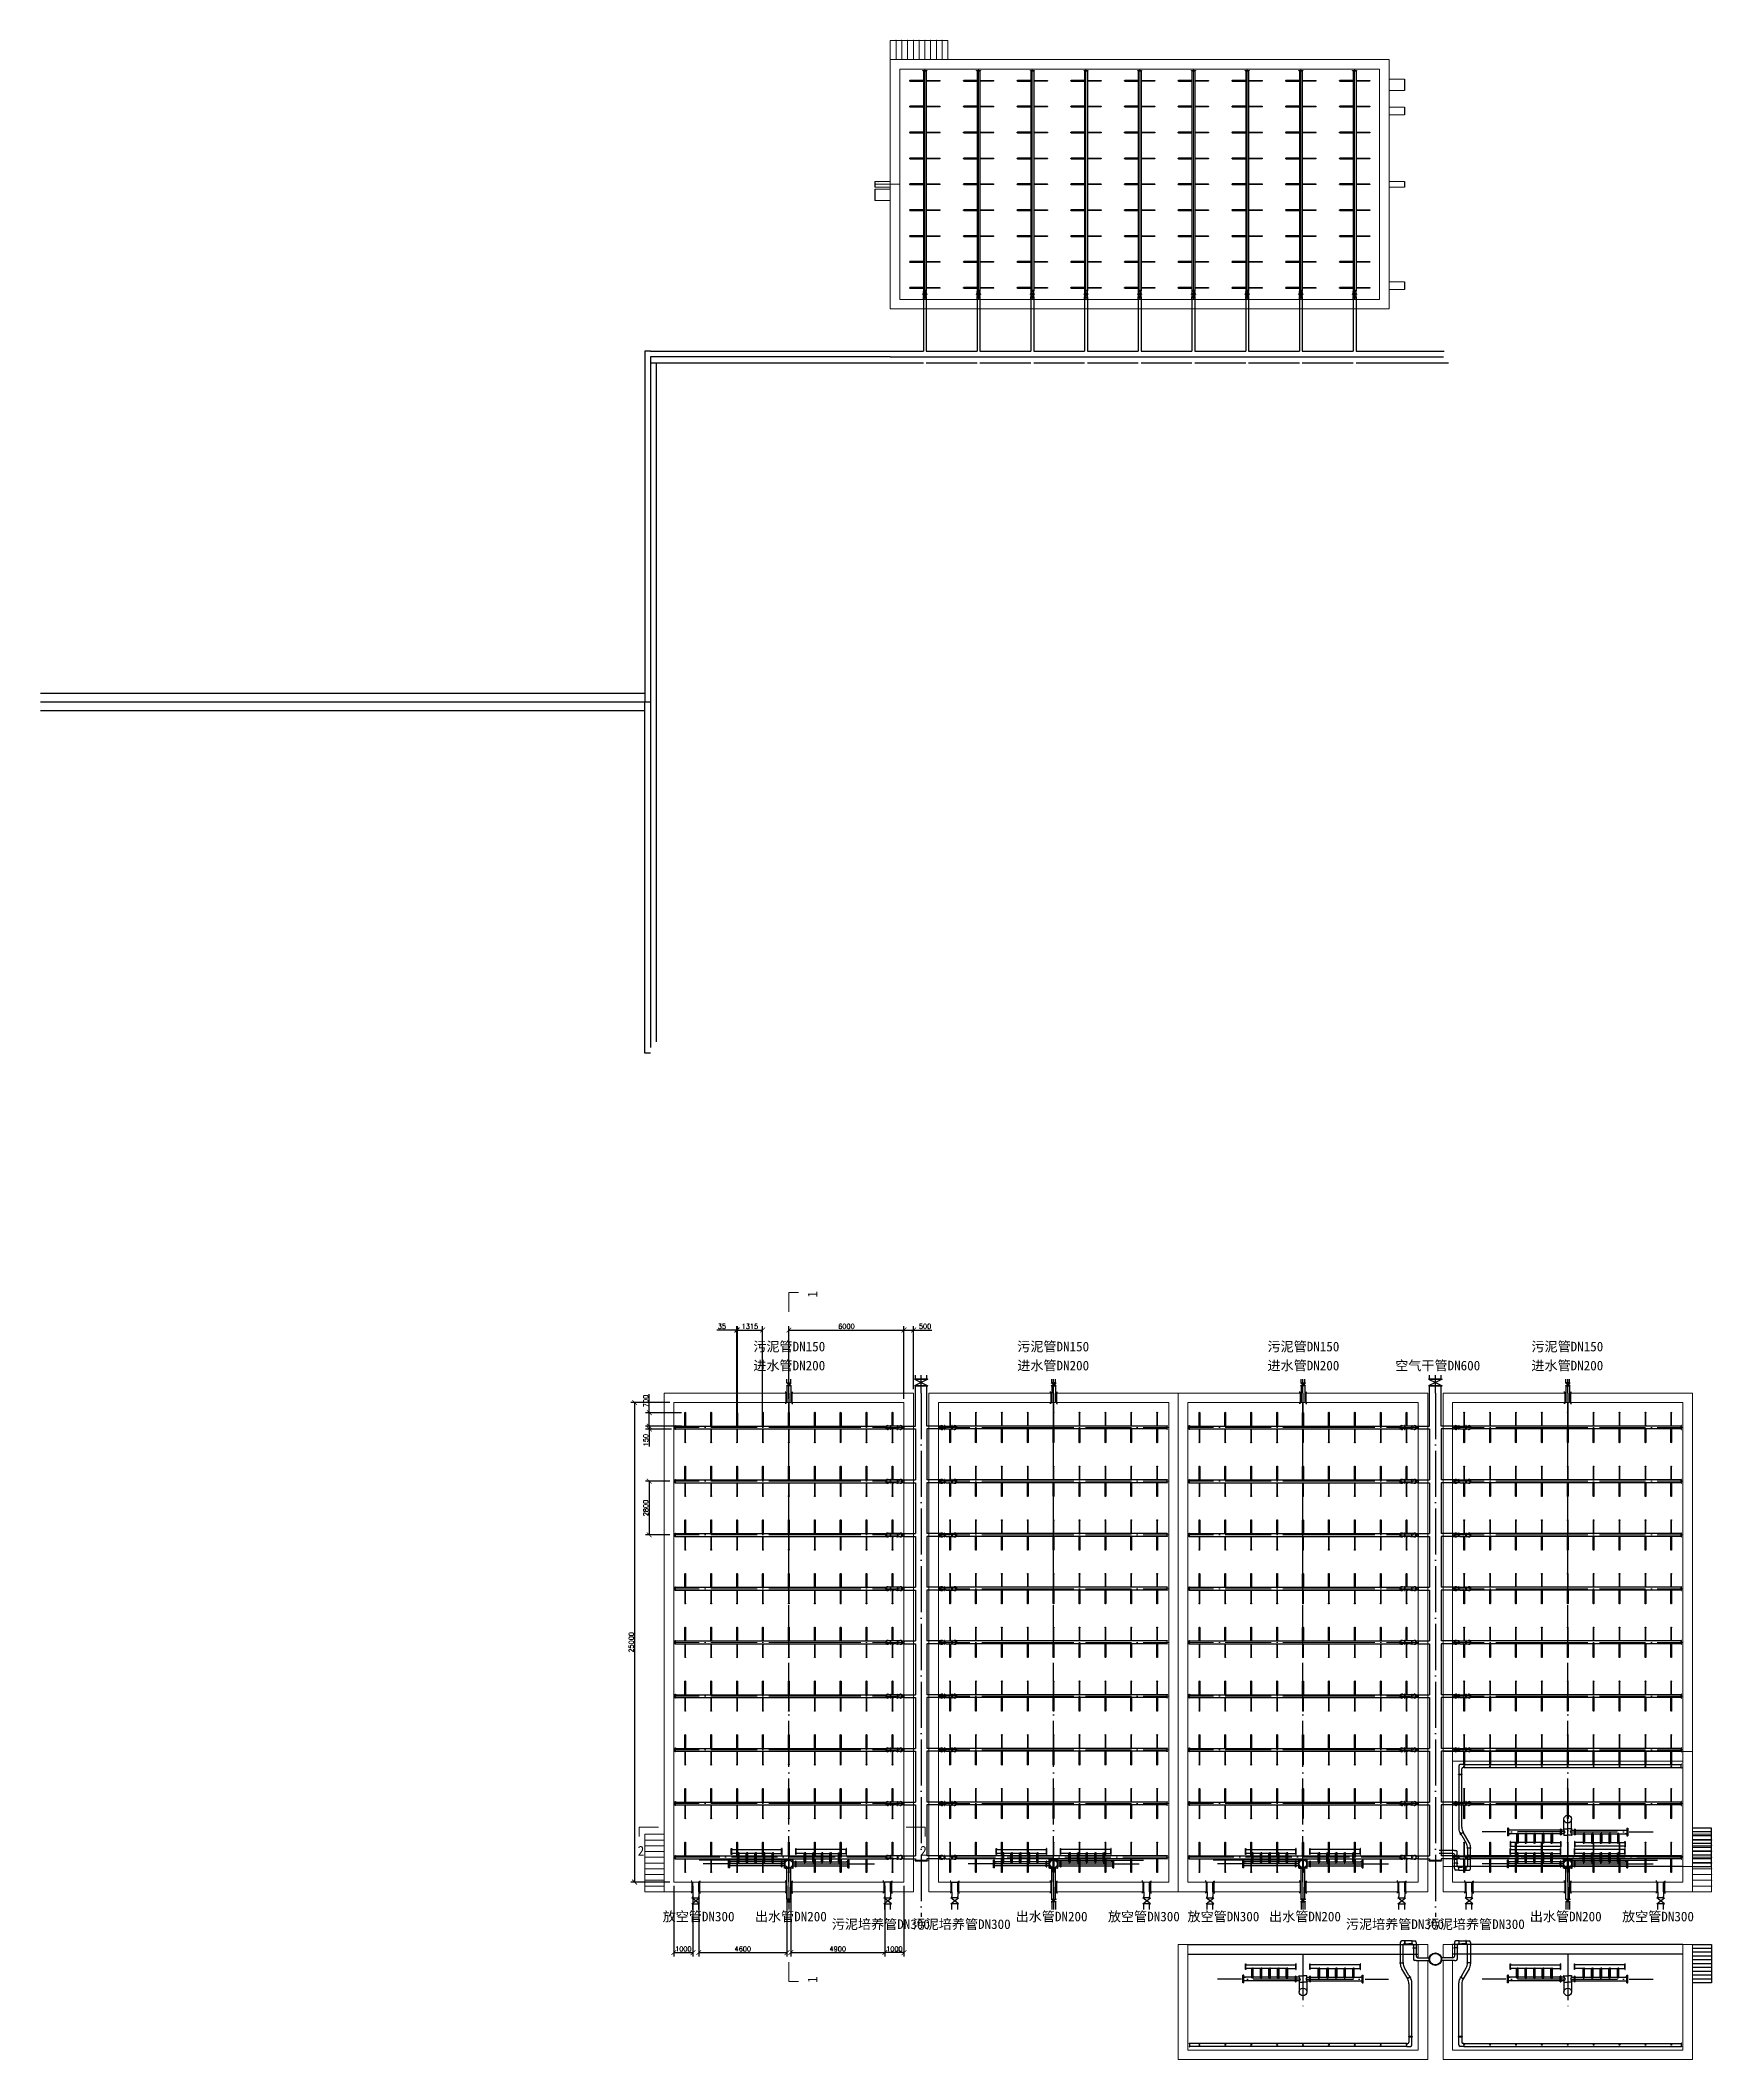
# Model space of a CAD drawing. Header units: millimetres. Extents: x 279 to 2876, y -494 to 1800.
# Drawn here: x 2005 to 2876, y 748 to 1800 of the extents above; entities that cross this region are included whole.
import ezdxf

# ---------------------------------------------------------------- set-up
doc = ezdxf.new("R2010")
doc.units = ezdxf.units.MM
doc.linetypes.add('ACAD_ISO04W100', pattern=[30, 24, -3, 0, -3])
doc.layers.add('图层1', color=1, linetype='Continuous', lineweight=25, plot=False)
doc.layers.add('图层2', color=5, linetype='Continuous', lineweight=25, plot=False)
doc.layers.add('图层3', color=2, linetype='Continuous')
doc.styles.get("Standard").update_dxf_attribs({"font": 'txt', "bigfont": 'gbcbig.shx'})
doc.dimstyles.new('副本 ISO-25', dxfattribs={"dimtxt": 2.5, "dimasz": 2.5, "dimexe": 2, "dimexo": 2, "dimtad": 1, "dimlfac": 100, "dimtxsty": 'Standard', "dimblk": 'ARCHTICK', "dimcen": 2.5, "dimadec": 0, "dimazin": 0, "dimtfac": 1, "dimtmove": 0, "dimatfit": 3, "dimfxl": 1, "dimarcsym": 0})

msp = doc.modelspace()

# ---------------------------------------------------------------- texts
at = {"lineweight": 0, "char_height": 5, "width": 17.8180302, "rotation": 90}
for insert, attachment_point in [((2409.74589, 1148.27863), 9), ((2409.74589, 787.66702), 7)]:
    msp.add_mtext('{\\f@FangSong|b0|i0|c134|p49;1}', dxfattribs=dict(at, insert=insert, attachment_point=attachment_point))
at = {"lineweight": 0, "char_height": 5}
for s, insert, width, attachment_point in [('{\\fFangSong|b0|i0|c134|p49;污泥管DN150}', (2395.1094, 1119.09765), 50, 5), ('{\\fFangSong|b0|i0|c134|p49;污泥管DN150}', (2532.67975, 1119.09765), 50, 5), ('{\\fFangSong|b0|i0|c134|p49;污泥管DN150}', (2663.10949, 1119.09765), 50, 5), ('{\\fFangSong|b0|i0|c134|p49;污泥管DN150}', (2800.67983, 1119.09765), 50, 5), ('{\\fFangSong|b0|i0|c134|p49;进水管DN200}', (2395.1094, 1109.18613), 50, 5), ('{\\fFangSong|b0|i0|c134|p49;进水管DN200}', (2532.67975, 1109.18613), 50, 5), ('{\\fFangSong|b0|i0|c134|p49;进水管DN200}', (2663.10949, 1109.18613), 50, 5), ('{\\fFangSong|b0|i0|c134|p49;空气干管DN600}', (2733.13214, 1109.18613), 50, 5), ('{\\fFangSong|b0|i0|c134|p49;进水管DN200}', (2800.67983, 1109.18613), 50, 5), ('{\\f@FangSong|b0|i0|c134|p49;2}', (2316.10544, 854.07956), 17.8180302, 7), ('{\\f@FangSong|b0|i0|c134|p49;2}', (2466.80216, 854.07956), 17.8180302, 9), ('{\\fFangSong|b0|i0|c134|p49;放空管DN300}', (2347.83889, 822.00265), 50, 5), ('{\\fFangSong|b0|i0|c134|p49;出水管DN200}', (2395.93381, 822.00265), 50, 5), ('{\\fFangSong|b0|i0|c134|p49;污泥培养管DN300}', (2442.83161, 818.00176), 50, 5), ('{\\fFangSong|b0|i0|c134|p49;污泥培养管DN300}', (2484.95754, 818.00176), 50, 5), ('{\\fFangSong|b0|i0|c134|p49;出水管DN200}', (2531.85534, 822.00265), 50, 5), ('{\\fFangSong|b0|i0|c134|p49;放空管DN300}', (2579.95026, 822.00265), 50, 5), ('{\\fFangSong|b0|i0|c134|p49;放空管DN300}', (2621.40722, 822.00265), 50, 5), ('{\\fFangSong|b0|i0|c134|p49;出水管DN200}', (2663.93389, 822.00265), 50, 5), ('{\\fFangSong|b0|i0|c134|p49;污泥培养管DN300}', (2710.83169, 818.00176), 50, 5), ('{\\fFangSong|b0|i0|c134|p49;污泥培养管DN300}', (2752.95763, 818.00176), 50, 5), ('{\\fFangSong|b0|i0|c134|p49;出水管DN200}', (2799.85542, 822.00265), 50, 5), ('{\\fFangSong|b0|i0|c134|p49;放空管DN300}', (2847.95035, 822.00265), 50, 5)]:
    msp.add_mtext(s, dxfattribs=dict(at, insert=insert, width=width, attachment_point=attachment_point))

# ---------------------------------------------------------------- blocks, each defined once
blk = doc.blocks.new('_ArchTick')
at = {"color": 0, "linetype": 'ByBlock', "const_width": 0.15}
blk.add_lwpolyline([(-0.5, -0.5), (0.5, 0.5)], dxfattribs=at)
blk = doc.blocks.new('*D5')
at = {"layer": '图层3', "color": 0, "lineweight": -2, "transparency": 16777216}
for p, q in [((2444.9, 838.2), (2444.9, 801.5)), ((2454.9, 838.2), (2454.9, 801.5)), ((2454.9, 803.5), (2444.9, 803.5))]:
    blk.add_line(p, q, dxfattribs=at)
at = {"layer": '图层3', "color": 0, "lineweight": -2, "transparency": 16777216, "xscale": 2.5, "yscale": 2.5, "zscale": 2.5, "rotation": 180}
blk.add_blockref('_ArchTick', (2444.9, 803.5), dxfattribs=at)
at = {"layer": '图层3', "color": 0, "lineweight": -2, "transparency": 16777216, "xscale": 2.5, "yscale": 2.5, "zscale": 2.5}
blk.add_blockref('_ArchTick', (2454.9, 803.5), dxfattribs=at)
at = {"layer": '图层3', "color": 0, "transparency": 16777216, "insert": (2449.9, 805.4), "char_height": 2.5, "attachment_point": 5}
blk.add_mtext('1000', dxfattribs=at)
blk = doc.blocks.new('*D6')
at = {"layer": '图层3', "color": 0, "lineweight": -2, "transparency": 16777216}
for p, q in [((2334.9, 838.2), (2334.9, 801.5)), ((2344.9, 838.2), (2344.9, 801.5)), ((2334.9, 803.5), (2344.9, 803.5))]:
    blk.add_line(p, q, dxfattribs=at)
at = {"layer": '图层3', "color": 0, "lineweight": -2, "transparency": 16777216, "xscale": 2.5, "yscale": 2.5, "zscale": 2.5, "rotation": 180}
blk.add_blockref('_ArchTick', (2334.9, 803.5), dxfattribs=at)
at = {"layer": '图层3', "color": 0, "lineweight": -2, "transparency": 16777216, "xscale": 2.5, "yscale": 2.5, "zscale": 2.5}
blk.add_blockref('_ArchTick', (2344.9, 803.5), dxfattribs=at)
at = {"layer": '图层3', "color": 0, "transparency": 16777216, "insert": (2339.9, 805.4), "char_height": 2.5, "attachment_point": 5}
blk.add_mtext('1000', dxfattribs=at)
blk = doc.blocks.new('*D7')
at = {"layer": '图层3', "color": 0, "lineweight": -2, "transparency": 16777216}
for p, q in [((2347.9, 838.2), (2347.9, 801.5)), ((2393.9, 838.2), (2393.9, 801.5)), ((2347.9, 803.5), (2393.9, 803.5))]:
    blk.add_line(p, q, dxfattribs=at)
at = {"layer": '图层3', "color": 0, "lineweight": -2, "transparency": 16777216, "xscale": 2.5, "yscale": 2.5, "zscale": 2.5, "rotation": 180}
blk.add_blockref('_ArchTick', (2347.9, 803.5), dxfattribs=at)
at = {"layer": '图层3', "color": 0, "lineweight": -2, "transparency": 16777216, "xscale": 2.5, "yscale": 2.5, "zscale": 2.5}
blk.add_blockref('_ArchTick', (2393.9, 803.5), dxfattribs=at)
at = {"layer": '图层3', "color": 0, "transparency": 16777216, "insert": (2370.9, 805.4), "char_height": 2.5, "attachment_point": 5}
blk.add_mtext('4600', dxfattribs=at)
blk = doc.blocks.new('*D4')
at = {"layer": '图层3', "color": 0, "lineweight": -2, "transparency": 16777216}
for p, q in [((2395.9, 838.2), (2395.9, 801.5)), ((2444.9, 838.2), (2444.9, 801.5)), ((2395.9, 803.5), (2444.9, 803.5))]:
    blk.add_line(p, q, dxfattribs=at)
at = {"layer": '图层3', "color": 0, "lineweight": -2, "transparency": 16777216, "xscale": 2.5, "yscale": 2.5, "zscale": 2.5, "rotation": 180}
blk.add_blockref('_ArchTick', (2395.9, 803.5), dxfattribs=at)
at = {"layer": '图层3', "color": 0, "lineweight": -2, "transparency": 16777216, "xscale": 2.5, "yscale": 2.5, "zscale": 2.5}
blk.add_blockref('_ArchTick', (2444.9, 803.5), dxfattribs=at)
at = {"layer": '图层3', "color": 0, "transparency": 16777216, "insert": (2420.4, 805.4), "char_height": 2.5, "attachment_point": 5}
blk.add_mtext('4900', dxfattribs=at)
blk = doc.blocks.new('*D8')
at = {"layer": '图层3', "color": 0, "lineweight": -2, "transparency": 16777216}
for p, q in [((2394.9, 1092.2), (2394.9, 1130)), ((2394.9, 1128), (2454.9, 1128)), ((2454.9, 1092.2), (2454.9, 1130))]:
    blk.add_line(p, q, dxfattribs=at)
at = {"layer": '图层3', "color": 0, "lineweight": -2, "transparency": 16777216, "xscale": 2.5, "yscale": 2.5, "zscale": 2.5, "rotation": 180}
blk.add_blockref('_ArchTick', (2394.9, 1128), dxfattribs=at)
at = {"layer": '图层3', "color": 0, "lineweight": -2, "transparency": 16777216, "xscale": 2.5, "yscale": 2.5, "zscale": 2.5}
blk.add_blockref('_ArchTick', (2454.9, 1128), dxfattribs=at)
at = {"layer": '图层3', "color": 0, "transparency": 16777216, "insert": (2424.9, 1129.9), "char_height": 2.5, "attachment_point": 5}
blk.add_mtext('6000', dxfattribs=at)
blk = doc.blocks.new('*D9')
at = {"layer": '图层3', "color": 0, "lineweight": -2, "transparency": 16777216}
for p, q in [((2332.9, 1090.2), (2312.5, 1090.2)), ((2314.5, 1090.2), (2314.5, 840.2)), ((2332.9, 840.2), (2312.5, 840.2))]:
    blk.add_line(p, q, dxfattribs=at)
at = {"layer": '图层3', "color": 0, "lineweight": -2, "transparency": 16777216, "xscale": 2.5, "yscale": 2.5, "zscale": 2.5}
for p, rotation in [((2314.5, 1090.2), 90), ((2314.5, 840.2), 270)]:
    blk.add_blockref('_ArchTick', p, dxfattribs=dict(at, rotation=rotation))
at = {"layer": '图层3', "color": 0, "transparency": 16777216, "insert": (2312.7, 965.2), "char_height": 2.5, "attachment_point": 5, "rotation": 90}
blk.add_mtext('25000', dxfattribs=at)
blk = doc.blocks.new('*D10')
at = {"layer": '图层3', "color": 0, "lineweight": -2, "transparency": 16777216}
for p, q in [((2454.9, 1092.2), (2454.9, 1130)), ((2454.9, 1128), (2459.9, 1128)), ((2459.9, 1097.2), (2459.9, 1130)), ((2459.9, 1128), (2469.5, 1128))]:
    blk.add_line(p, q, dxfattribs=at)
at = {"layer": '图层3', "color": 0, "lineweight": -2, "transparency": 16777216, "xscale": 2.5, "yscale": 2.5, "zscale": 2.5, "rotation": 180}
blk.add_blockref('_ArchTick', (2454.9, 1128), dxfattribs=at)
at = {"layer": '图层3', "color": 0, "lineweight": -2, "transparency": 16777216, "xscale": 2.5, "yscale": 2.5, "zscale": 2.5}
blk.add_blockref('_ArchTick', (2459.9, 1128), dxfattribs=at)
at = {"layer": '图层3', "color": 0, "transparency": 16777216, "insert": (2465.9, 1129.9), "char_height": 2.5, "attachment_point": 5}
blk.add_mtext('500', dxfattribs=at)
blk = doc.blocks.new('*D11')
at = {"layer": '图层3', "color": 0, "lineweight": -2, "transparency": 16777216}
for p, q in [((2368.1, 1079.9), (2368.1, 1130)), ((2368.1, 1128), (2381.2, 1128)), ((2381.2, 1079.9), (2381.2, 1130))]:
    blk.add_line(p, q, dxfattribs=at)
at = {"layer": '图层3', "color": 0, "lineweight": -2, "transparency": 16777216, "xscale": 2.5, "yscale": 2.5, "zscale": 2.5, "rotation": 180}
blk.add_blockref('_ArchTick', (2368.1, 1128), dxfattribs=at)
at = {"layer": '图层3', "color": 0, "lineweight": -2, "transparency": 16777216, "xscale": 2.5, "yscale": 2.5, "zscale": 2.5}
blk.add_blockref('_ArchTick', (2381.2, 1128), dxfattribs=at)
at = {"layer": '图层3', "color": 0, "transparency": 16777216, "insert": (2374.6, 1129.9), "char_height": 2.5, "attachment_point": 5}
blk.add_mtext('1315', dxfattribs=at)
blk = doc.blocks.new('*D12')
at = {"layer": '图层3', "color": 0, "lineweight": -2, "transparency": 16777216}
for p, q in [((2367.7, 1128), (2357.3, 1128)), ((2367.7, 1079.9), (2367.7, 1130)), ((2368.1, 1128), (2367.7, 1128)), ((2368.1, 1079.9), (2368.1, 1130)), ((2368.1, 1128), (2370.6, 1128))]:
    blk.add_line(p, q, dxfattribs=at)
at = {"layer": '图层3', "color": 0, "lineweight": -2, "transparency": 16777216, "xscale": 2.5, "yscale": 2.5, "zscale": 2.5}
blk.add_blockref('_ArchTick', (2367.7, 1128), dxfattribs=at)
at = {"layer": '图层3', "color": 0, "lineweight": -2, "transparency": 16777216, "xscale": 2.5, "yscale": 2.5, "zscale": 2.5, "rotation": 180}
blk.add_blockref('_ArchTick', (2368.1, 1128), dxfattribs=at)
at = {"layer": '图层3', "color": 0, "transparency": 16777216, "insert": (2360, 1129.9), "char_height": 2.5, "attachment_point": 5}
blk.add_mtext('35', dxfattribs=at)
blk = doc.blocks.new('*D13')
at = {"layer": '图层3', "color": 0, "lineweight": -2, "transparency": 16777216}
for p, q in [((2333.7, 1077.9), (2320.1, 1077.9)), ((2333.7, 1076.4), (2320.1, 1076.4)), ((2322.1, 1077.9), (2322.1, 1076.4)), ((2322.1, 1076.4), (2322.1, 1067.2))]:
    blk.add_line(p, q, dxfattribs=at)
at = {"layer": '图层3', "color": 0, "lineweight": -2, "transparency": 16777216, "xscale": 2.5, "yscale": 2.5, "zscale": 2.5}
for p, rotation in [((2322.1, 1077.9), 90), ((2322.1, 1076.4), 270)]:
    blk.add_blockref('_ArchTick', p, dxfattribs=dict(at, rotation=rotation))
at = {"layer": '图层3', "color": 0, "transparency": 16777216, "insert": (2320.3, 1070.6), "char_height": 2.5, "attachment_point": 5, "rotation": 90}
blk.add_mtext('150', dxfattribs=at)
blk = doc.blocks.new('*D14')
at = {"layer": '图层3', "color": 0, "lineweight": -2, "transparency": 16777216}
for p, q in [((2338.9, 1084.9), (2320.1, 1084.9)), ((2322.1, 1084.9), (2322.1, 1094.5)), ((2322.1, 1077.9), (2322.1, 1084.9)), ((2338.9, 1077.9), (2320.1, 1077.9))]:
    blk.add_line(p, q, dxfattribs=at)
at = {"layer": '图层3', "color": 0, "lineweight": -2, "transparency": 16777216, "xscale": 2.5, "yscale": 2.5, "zscale": 2.5}
for p, rotation in [((2322.1, 1084.9), 90), ((2322.1, 1077.9), 270)]:
    blk.add_blockref('_ArchTick', p, dxfattribs=dict(at, rotation=rotation))
at = {"layer": '图层3', "color": 0, "transparency": 16777216, "insert": (2320.3, 1091), "char_height": 2.5, "attachment_point": 5, "rotation": 90}
blk.add_mtext('700', dxfattribs=at)
blk = doc.blocks.new('*D15')
at = {"layer": '图层3', "color": 0, "lineweight": -2, "transparency": 16777216}
for p, q in [((2332.9, 1049.2), (2320.1, 1049.2)), ((2322.1, 1049.2), (2322.1, 1021.2)), ((2332.9, 1021.2), (2320.1, 1021.2))]:
    blk.add_line(p, q, dxfattribs=at)
at = {"layer": '图层3', "color": 0, "lineweight": -2, "transparency": 16777216, "xscale": 2.5, "yscale": 2.5, "zscale": 2.5}
for p, rotation in [((2322.1, 1049.2), 90), ((2322.1, 1021.2), 270)]:
    blk.add_blockref('_ArchTick', p, dxfattribs=dict(at, rotation=rotation))
at = {"layer": '图层3', "color": 0, "transparency": 16777216, "insert": (2320.3, 1035.2), "char_height": 2.5, "attachment_point": 5, "rotation": 90}
blk.add_mtext('2800', dxfattribs=at)

# ---------------------------------------------------------------- dimensions: what is measured, and where the dimension line sits
at = {"layer": '图层3'}
for base, p1, p2, picture, middle in [((2367.71953, 1128.0195), (2368.06953, 1077.91504), (2367.71953, 1077.91504), '*D12', (2360.0112, 1129.8945)), ((2381.21953, 1128.0195), (2368.06953, 1077.91504), (2381.21953, 1077.91504), '*D11', (2374.64453, 1129.8945)), ((2454.89453, 1128.0195), (2394.89453, 1090.16504), (2454.89453, 1090.16504), '*D8', (2424.89453, 1129.8945)), ((2459.89453, 1128.0195), (2454.89453, 1090.16504), (2459.89453, 1095.16504), '*D10', (2465.9362, 1129.8945)), ((2344.89453, 803.5245), (2334.89453, 840.16504), (2344.89453, 840.16504), '*D6', (2339.89453, 805.3995)), ((2393.89453, 803.5245), (2347.89453, 840.16504), (2393.89453, 840.16504), '*D7', (2370.89453, 805.3995)), ((2444.89453, 803.5245), (2395.89453, 840.16504), (2444.89453, 840.16504), '*D4', (2420.39453, 805.3995)), ((2444.89453, 803.5245), (2454.89453, 840.16504), (2444.89453, 840.16504), '*D5', (2449.89453, 805.3995))]:
    dim = msp.add_linear_dim(base=base, p1=p1, p2=p2, dimstyle='副本 ISO-25', dxfattribs=at)
    dim.commit()
    dim.dimension.update_dxf_attribs({"geometry": picture, "text_midpoint": middle})
for base, p1, p2, picture, middle in [((2314.52649, 840.16504), (2334.89453, 1090.16504), (2334.89453, 840.16504), '*D9', (2312.65149, 965.16504)), ((2322.14024, 1084.91504), (2340.89453, 1077.91504), (2340.89453, 1084.91504), '*D14', (2320.26524, 1090.95671)), ((2322.14024, 1076.41504), (2335.71953, 1077.91504), (2335.71953, 1076.41504), '*D13', (2320.26524, 1070.58171)), ((2322.14024, 1021.16504), (2334.89453, 1049.16504), (2334.89453, 1021.16504), '*D15', (2320.26524, 1035.16504))]:
    dim = msp.add_linear_dim(base=base, p1=p1, p2=p2, angle=90, dimstyle='副本 ISO-25', dxfattribs=at)
    dim.commit()
    dim.dimension.update_dxf_attribs({"geometry": picture, "text_midpoint": middle})

# ---------------------------------------------------------------- linework, layer by layer
at = {"lineweight": 0}
for p, q in [((2447.77534, 1790.21996), (2447.77534, 1800.21996)), ((2447.77534, 1800.21996), (2477.77534, 1800.21996)), ((2450.77534, 1800.21996), (2450.77534, 1790.21996)), ((2453.77534, 1800.21996), (2453.77534, 1790.21996)), ((2456.77534, 1800.21996), (2456.77534, 1790.21996)), ((2459.77534, 1800.21996), (2459.77534, 1790.21996)), ((2462.77534, 1800.21996), (2462.77534, 1790.21996)), ((2465.77534, 1800.21996), (2465.77534, 1790.21996)), ((2468.77534, 1800.21996), (2468.77534, 1790.21996)), ((2471.77534, 1800.21996), (2471.77534, 1790.21996)), ((2474.77534, 1800.21996), (2474.77534, 1790.21996)), ((2477.77534, 1800.21996), (2477.77534, 1790.21996)), ((2452.77534, 1790.21996), (2447.77534, 1790.21996)), ((2447.77534, 1790.21996), (2697.77534, 1790.21996)), ((2447.77534, 1660.21996), (2447.77534, 1790.21996)), ((2692.77534, 1790.21996), (2702.77534, 1790.21996)), ((2702.77534, 1790.21996), (2707.77534, 1790.21996)), ((2707.77534, 1790.21996), (2707.77534, 1660.21996)), ((2692.77534, 1785.21996), (2452.77534, 1785.21996)), ((2452.77534, 1785.21996), (2452.77534, 1665.21996)), ((2464.27534, 1785.21996), (2467.27534, 1785.21996)), ((2465.77534, 1711.71996), (2465.77534, 1785.21996)), ((2493.77534, 1711.71996), (2493.77534, 1785.21996)), ((2521.77534, 1711.71996), (2521.77534, 1785.21996)), ((2549.77534, 1711.71996), (2549.77534, 1785.21996)), ((2577.77534, 1711.71996), (2577.77534, 1785.21996)), ((2605.77534, 1711.71996), (2605.77534, 1785.21996)), ((2633.77534, 1711.71996), (2633.77534, 1785.21996)), ((2661.77534, 1711.71996), (2661.77534, 1785.21996)), ((2689.77534, 1711.71996), (2689.77534, 1785.21996)), ((2692.77534, 1785.21996), (2702.77534, 1785.21996)), ((2702.77534, 1785.21996), (2702.77534, 1665.21996)), ((2707.77534, 1780.08463), (2715.77534, 1780.08463)), ((2707.77534, 1774.08463), (2715.77534, 1774.08463)), ((2707.77534, 1765.36996), (2715.77534, 1765.36996)), ((2707.77534, 1761.36996), (2715.77534, 1761.36996)), ((2447.77534, 1726.71996), (2439.77534, 1726.71996)), ((2707.77534, 1726.71996), (2715.77534, 1726.71996)), ((2452.77534, 1725.21996), (2439.77534, 1725.21996)), ((2447.77534, 1723.71996), (2439.77534, 1723.71996)), ((2439.77534, 1722.69729), (2447.77534, 1722.69729)), ((2439.77534, 1716.69729), (2447.77534, 1716.69729)), ((2452.77534, 1725.21996), (2450.22331, 1725.21996)), ((2450.22331, 1725.21996), (2452.77534, 1725.21996)), ((2707.77534, 1723.71996), (2715.77534, 1723.71996)), ((2465.77534, 1711.71996), (2465.77534, 1665.21996)), ((2493.77534, 1711.71996), (2493.77534, 1665.21996)), ((2521.77534, 1711.71996), (2521.77534, 1665.21996)), ((2549.77534, 1711.71996), (2549.77534, 1665.21996)), ((2577.77534, 1711.71996), (2577.77534, 1665.21996)), ((2605.77534, 1711.71996), (2605.77534, 1665.21996)), ((2633.77534, 1711.71996), (2633.77534, 1665.21996)), ((2661.77534, 1711.71996), (2661.77534, 1665.21996)), ((2689.77534, 1711.71996), (2689.77534, 1665.21996)), ((2707.77534, 1674.32161), (2715.77534, 1674.32161)), ((2452.77534, 1665.21996), (2692.77534, 1665.21996)), ((2452.77534, 1665.21996), (2462.77534, 1665.21996)), ((2477.77534, 1665.21996), (2481.27534, 1665.21996)), ((2692.77534, 1665.21996), (2697.77534, 1665.21996)), ((2697.77534, 1665.21996), (2702.77534, 1665.21996)), ((2707.77534, 1670.32161), (2715.77534, 1670.32161)), ((2697.77534, 1660.21996), (2447.77534, 1660.21996)), ((2692.77534, 1660.21996), (2702.77534, 1660.21996)), ((2702.77534, 1660.21996), (2707.77534, 1660.21996)), ((2394.89453, 1147.48138), (2399.89453, 1147.48138)), ((2394.89453, 1147.48138), (2394.89453, 1137.48138)), ((2394.89453, 1147.48138), (2399.89453, 1147.48138)), ((2394.89453, 1147.48138), (2394.89453, 1137.48138)), ((2329.89453, 1095.16504), (2393.39453, 1095.16504)), ((2329.89453, 1090.16504), (2329.89453, 1095.16504)), ((2396.39453, 1095.16504), (2459.89453, 1095.16504)), ((2459.89453, 845.16504), (2459.89453, 1095.16504)), ((2459.89453, 845.16504), (2459.89453, 1095.16504)), ((2467.89462, 845.16504), (2467.89462, 1095.16504)), ((2531.39462, 1095.16504), (2467.89462, 1095.16504)), ((2467.89462, 845.16504), (2467.89462, 1095.16504)), ((2597.89462, 1095.16504), (2534.39462, 1095.16504)), ((2597.89462, 1095.16504), (2661.39462, 1095.16504)), ((2597.89462, 1090.16504), (2597.89462, 1095.16504)), ((2597.89462, 1090.16504), (2597.89462, 1095.16504)), ((2664.39462, 1095.16504), (2727.89462, 1095.16504)), ((2727.89462, 845.16504), (2727.89462, 1095.16504)), ((2727.89462, 845.16504), (2727.89462, 1095.16504)), ((2799.3947, 1095.16504), (2735.8947, 1095.16504)), ((2735.8947, 845.16504), (2735.8947, 1095.16504)), ((2735.8947, 845.16504), (2735.8947, 1095.16504)), ((2865.8947, 1095.16504), (2802.3947, 1095.16504)), ((2865.8947, 1090.16504), (2865.8947, 1095.16504)), ((2329.89453, 1080.16504), (2329.89453, 1090.16504)), ((2329.89453, 835.16504), (2329.89453, 1085.16504)), ((2334.89453, 1080.16504), (2334.89453, 1090.16504)), ((2334.89453, 1090.16504), (2393.39453, 1090.16504)), ((2393.89453, 1090.16504), (2395.89453, 1090.16504)), ((2396.39453, 1090.16504), (2454.89453, 1090.16504)), ((2454.89453, 1085.16504), (2454.89453, 1090.16504)), ((2454.89453, 1080.16504), (2454.89453, 1085.16504)), ((2472.89462, 1085.16504), (2472.89462, 1090.16504)), ((2531.39462, 1090.16504), (2472.89462, 1090.16504)), ((2472.89462, 1080.16504), (2472.89462, 1085.16504)), ((2533.89462, 1090.16504), (2531.89462, 1090.16504)), ((2592.89462, 1090.16504), (2534.39462, 1090.16504)), ((2592.89462, 1080.16504), (2592.89462, 1090.16504)), ((2597.89462, 1080.16504), (2597.89462, 1090.16504)), ((2597.89462, 1080.16504), (2597.89462, 1090.16504)), ((2597.89462, 835.16504), (2597.89462, 1085.16504)), ((2597.89462, 835.16504), (2597.89462, 1085.16504)), ((2602.89462, 1080.16504), (2602.89462, 1090.16504)), ((2602.89462, 1090.16504), (2661.39462, 1090.16504)), ((2661.89462, 1090.16504), (2663.89462, 1090.16504)), ((2664.39462, 1090.16504), (2722.89462, 1090.16504)), ((2722.89462, 1085.16504), (2722.89462, 1090.16504)), ((2722.89462, 1080.16504), (2722.89462, 1085.16504)), ((2740.8947, 1085.16504), (2740.8947, 1090.16504)), ((2799.3947, 1090.16504), (2740.8947, 1090.16504)), ((2740.8947, 1080.16504), (2740.8947, 1085.16504)), ((2801.8947, 1090.16504), (2799.8947, 1090.16504)), ((2860.8947, 1090.16504), (2802.3947, 1090.16504)), ((2860.8947, 1080.16504), (2860.8947, 1090.16504)), ((2865.8947, 1080.16504), (2865.8947, 1090.16504)), ((2865.8947, 835.16504), (2865.8947, 1085.16504)), ((2334.89453, 1080.16504), (2334.89453, 840.16504)), ((2454.89453, 840.16504), (2454.89453, 1080.16504)), ((2472.89462, 840.16504), (2472.89462, 1080.16504)), ((2592.89462, 1080.16504), (2592.89462, 840.16504)), ((2602.89462, 1080.16504), (2602.89462, 840.16504)), ((2722.89462, 840.16504), (2722.89462, 1080.16504)), ((2740.8947, 840.16504), (2740.8947, 1080.16504)), ((2860.8947, 1080.16504), (2860.8947, 840.16504)), ((2735.8947, 908.34074), (2735.8947, 903.34074)), ((2735.8947, 856.70646), (2735.8947, 908.34074)), ((2735.8947, 908.34074), (2865.8947, 908.34074)), ((2865.8947, 908.34074), (2865.8947, 848.34074)), ((2860.8947, 903.34074), (2740.8947, 903.34074)), ((2740.8947, 903.34074), (2740.8947, 856.70646)), ((2860.8947, 848.34074), (2860.8947, 903.34074)), ((2316.90268, 868.93092), (2316.90268, 863.93092)), ((2316.90268, 868.93092), (2326.90268, 868.93092)), ((2319.89453, 835.16504), (2319.89453, 865.16504)), ((2319.89453, 865.16504), (2329.89453, 865.16504)), ((2454.89453, 865.16504), (2454.89453, 868.66504)), ((2466.00491, 868.93092), (2456.00491, 868.93092)), ((2466.00491, 868.93092), (2456.00491, 868.93092)), ((2466.00491, 868.93092), (2466.00491, 863.93092)), ((2466.00491, 868.93092), (2466.00491, 863.93092)), ((2472.89462, 865.16504), (2472.89462, 868.66504)), ((2722.89462, 865.16504), (2722.89462, 868.66504)), ((2740.8947, 865.16504), (2740.8947, 868.66504)), ((2875.8947, 865.16504), (2865.8947, 865.16504)), ((2875.8947, 835.16504), (2875.8947, 865.16504)), ((2319.89453, 862.16504), (2329.89453, 862.16504)), ((2319.89453, 859.16504), (2329.89453, 859.16504)), ((2319.89453, 856.16504), (2329.89453, 856.16504)), ((2319.89453, 853.16504), (2329.89453, 853.16504)), ((2334.89453, 851.66504), (2334.89453, 854.66504)), ((2592.89462, 851.66504), (2592.89462, 854.66504)), ((2602.89462, 851.66504), (2602.89462, 854.66504)), ((2735.8947, 848.34074), (2735.8947, 855.20646)), ((2740.8947, 855.20646), (2740.8947, 848.34074)), ((2860.8947, 851.66504), (2860.8947, 854.66504)), ((2875.8947, 862.16504), (2865.8947, 862.16504)), ((2875.8947, 859.16504), (2865.8947, 859.16504)), ((2875.8947, 856.16504), (2865.8947, 856.16504)), ((2875.8947, 853.16504), (2865.8947, 853.16504)), ((2319.89453, 850.16504), (2329.89453, 850.16504)), ((2319.89453, 847.16504), (2329.89453, 847.16504)), ((2319.89453, 844.16504), (2329.89453, 844.16504)), ((2454.89453, 840.16504), (2454.89453, 850.16504)), ((2459.89453, 850.16504), (2459.89453, 840.16504)), ((2459.89453, 850.16504), (2459.89453, 840.16504)), ((2467.89462, 850.16504), (2467.89462, 840.16504)), ((2467.89462, 850.16504), (2467.89462, 840.16504)), ((2472.89462, 840.16504), (2472.89462, 850.16504)), ((2722.89462, 840.16504), (2722.89462, 850.16504)), ((2727.89462, 850.16504), (2727.89462, 840.16504)), ((2727.89462, 850.16504), (2727.89462, 840.16504)), ((2735.8947, 850.16504), (2735.8947, 840.16504)), ((2735.8947, 850.16504), (2735.8947, 840.16504)), ((2740.8947, 848.34074), (2735.8947, 848.34074)), ((2740.8947, 840.16504), (2740.8947, 850.16504)), ((2860.8947, 848.34074), (2865.8947, 848.34074)), ((2875.8947, 850.16504), (2865.8947, 850.16504)), ((2875.8947, 847.16504), (2865.8947, 847.16504)), ((2875.8947, 844.16504), (2865.8947, 844.16504)), ((2319.89453, 841.16504), (2329.89453, 841.16504)), ((2319.89453, 838.16504), (2329.89453, 838.16504)), ((2329.89453, 835.16504), (2319.89453, 835.16504)), ((2329.89453, 840.16504), (2329.89453, 835.16504)), ((2344.39453, 835.16504), (2329.89453, 835.16504)), ((2334.89453, 840.16504), (2344.39453, 840.16504)), ((2344.89453, 840.16504), (2347.89453, 840.16504)), ((2348.39453, 840.16504), (2393.39453, 840.16504)), ((2393.39453, 835.16504), (2348.39453, 835.16504)), ((2394.89453, 840.16504), (2394.89453, 837.61302)), ((2396.39453, 840.16504), (2444.39453, 840.16504)), ((2444.39453, 835.16504), (2396.39453, 835.16504)), ((2448.39453, 840.16504), (2454.89453, 840.16504)), ((2459.89453, 835.16504), (2448.39453, 835.16504)), ((2459.89453, 840.16504), (2459.89453, 835.16504)), ((2459.89453, 840.16504), (2459.89453, 835.16504)), ((2467.89462, 840.16504), (2467.89462, 835.16504)), ((2467.89462, 840.16504), (2467.89462, 835.16504)), ((2467.89462, 835.16504), (2479.39462, 835.16504)), ((2479.39462, 840.16504), (2472.89462, 840.16504)), ((2531.39462, 840.16504), (2483.39462, 840.16504)), ((2483.39462, 835.16504), (2531.39462, 835.16504)), ((2532.89462, 840.16504), (2532.89462, 837.61302)), ((2579.39462, 840.16504), (2534.39462, 840.16504)), ((2534.39462, 835.16504), (2579.39462, 835.16504)), ((2582.89462, 840.16504), (2579.89462, 840.16504)), ((2592.89462, 840.16504), (2583.39462, 840.16504)), ((2583.39462, 835.16504), (2597.89462, 835.16504)), ((2597.89462, 840.16504), (2597.89462, 835.16504)), ((2597.89462, 840.16504), (2597.89462, 835.16504)), ((2612.39462, 835.16504), (2597.89462, 835.16504)), ((2602.89462, 840.16504), (2612.39462, 840.16504)), ((2612.89462, 840.16504), (2615.89462, 840.16504)), ((2616.39462, 840.16504), (2661.39462, 840.16504)), ((2661.39462, 835.16504), (2616.39462, 835.16504)), ((2662.89462, 840.16504), (2662.89462, 837.61302)), ((2664.39462, 840.16504), (2712.39462, 840.16504)), ((2712.39462, 835.16504), (2664.39462, 835.16504)), ((2716.39462, 840.16504), (2722.89462, 840.16504)), ((2727.89462, 835.16504), (2716.39462, 835.16504)), ((2727.89462, 840.16504), (2727.89462, 835.16504)), ((2727.89462, 840.16504), (2727.89462, 835.16504)), ((2735.8947, 840.16504), (2735.8947, 835.16504)), ((2735.8947, 840.16504), (2735.8947, 835.16504)), ((2735.8947, 835.16504), (2747.3947, 835.16504)), ((2747.3947, 840.16504), (2740.8947, 840.16504)), ((2799.3947, 840.16504), (2751.3947, 840.16504)), ((2751.3947, 835.16504), (2799.3947, 835.16504)), ((2800.8947, 840.16504), (2800.8947, 837.61302)), ((2847.3947, 840.16504), (2802.3947, 840.16504)), ((2802.3947, 835.16504), (2847.3947, 835.16504)), ((2850.8947, 840.16504), (2847.8947, 840.16504)), ((2860.8947, 840.16504), (2851.3947, 840.16504)), ((2851.3947, 835.16504), (2865.8947, 835.16504)), ((2875.8947, 841.16504), (2865.8947, 841.16504)), ((2865.8947, 840.16504), (2865.8947, 835.16504)), ((2875.8947, 838.16504), (2865.8947, 838.16504)), ((2865.8947, 835.16504), (2875.8947, 835.16504)), ((2597.89462, 747.69329), (2597.89462, 807.69329)), ((2602.89462, 807.69329), (2597.89462, 807.69329)), ((2602.89462, 807.69329), (2602.89462, 752.69329)), ((2722.89462, 800.82758), (2722.89462, 807.69329)), ((2722.89462, 807.69329), (2727.89462, 807.69329)), ((2727.89462, 807.69329), (2727.89462, 800.82758)), ((2735.8947, 807.69329), (2735.8947, 800.82758)), ((2740.8947, 807.69329), (2735.8947, 807.69329)), ((2740.8947, 800.82758), (2740.8947, 807.69329)), ((2860.8947, 807.69329), (2860.8947, 752.69329)), ((2860.8947, 807.69329), (2865.8947, 807.69329)), ((2865.8947, 747.69329), (2865.8947, 807.69329)), ((2394.89453, 788.46426), (2394.89453, 798.46426)), ((2722.89462, 752.69329), (2722.89462, 799.32758)), ((2727.89462, 799.32758), (2727.89462, 747.69329)), ((2735.8947, 799.32758), (2735.8947, 747.69329)), ((2740.8947, 752.69329), (2740.8947, 799.32758)), ((2394.89453, 788.46426), (2399.89453, 788.46426)), ((2727.89462, 747.69329), (2597.89462, 747.69329)), ((2602.89462, 752.69329), (2722.89462, 752.69329)), ((2727.89462, 747.69329), (2727.89462, 752.69329)), ((2735.8947, 747.69329), (2735.8947, 752.69329)), ((2735.8947, 747.69329), (2865.8947, 747.69329)), ((2860.8947, 752.69329), (2740.8947, 752.69329))]:
    msp.add_line(p, q, dxfattribs=at)
for p, q in [((2715.77534, 1780.08463), (2715.77534, 1774.08463)), ((2715.77534, 1765.36996), (2715.77534, 1761.36996)), ((2439.77534, 1726.71996), (2439.77534, 1723.71996)), ((2441.27534, 1726.71996), (2441.37534, 1726.71996)), ((2715.77534, 1726.71996), (2715.77534, 1723.71996)), ((2439.77534, 1722.69729), (2439.77534, 1716.69729)), ((2715.77534, 1674.32161), (2715.77534, 1670.32161)), ((2447.77534, 1635.21996), (2322.77534, 1635.21996)), ((2322.77534, 1635.21996), (2322.77534, 1275.21996)), ((2447.77534, 1635.21996), (2736.12939, 1635.21996)), ((2322.77534, 1455.21996), (2004.73305, 1455.21996)), ((2393.39453, 1095.66504), (2392.89453, 1095.66504)), ((2393.39453, 1095.16504), (2393.39453, 1095.66504)), ((2393.39453, 1095.16504), (2393.39453, 1090.16504)), ((2393.89453, 1100.44874), (2393.64453, 1100.44874)), ((2396.14453, 1098.94874), (2393.64453, 1100.44874)), ((2393.64453, 1098.94874), (2396.14453, 1100.44874)), ((2393.89453, 1098.94874), (2393.64453, 1098.94874)), ((2393.89453, 1100.44874), (2393.89453, 1102.44874)), ((2393.89453, 1100.44874), (2395.89453, 1100.44874)), ((2395.89453, 1098.94874), (2393.89453, 1098.94874)), ((2393.89453, 1098.94874), (2393.89453, 1098.44874)), ((2393.89453, 1098.44874), (2393.89453, 1090.16504)), ((2395.89453, 1100.44874), (2395.89453, 1102.44874)), ((2396.14453, 1100.44874), (2395.89453, 1100.44874)), ((2395.89453, 1098.94874), (2396.14453, 1098.94874)), ((2395.89453, 1098.94874), (2395.89453, 1098.44874)), ((2395.89453, 1098.44874), (2395.89453, 1090.16504)), ((2395.89453, 1098.44874), (2395.89453, 1090.16504)), ((2396.39453, 1095.16504), (2396.39453, 1095.66504)), ((2396.39453, 1095.66504), (2396.89453, 1095.66504)), ((2396.39453, 1095.16504), (2396.39453, 1090.16504)), ((2531.39462, 1095.66504), (2530.89462, 1095.66504)), ((2531.39462, 1095.16504), (2531.39462, 1095.66504)), ((2531.39462, 1095.16504), (2531.39462, 1090.16504)), ((2531.64462, 1100.44874), (2531.89462, 1100.44874)), ((2531.64462, 1098.94874), (2534.14462, 1100.44874)), ((2534.14462, 1098.94874), (2531.64462, 1100.44874)), ((2531.89462, 1098.94874), (2531.64462, 1098.94874)), ((2531.89462, 1100.44874), (2531.89462, 1102.44874)), ((2533.89462, 1100.44874), (2531.89462, 1100.44874)), ((2531.89462, 1098.94874), (2533.89462, 1098.94874)), ((2531.89462, 1098.94874), (2531.89462, 1098.44874)), ((2531.89462, 1098.44874), (2531.89462, 1090.16504)), ((2531.89462, 1098.44874), (2531.89462, 1090.16504)), ((2533.89462, 1100.44874), (2533.89462, 1102.44874)), ((2533.89462, 1100.44874), (2534.14462, 1100.44874)), ((2533.89462, 1098.94874), (2534.14462, 1098.94874)), ((2533.89462, 1098.94874), (2533.89462, 1098.44874)), ((2533.89462, 1098.44874), (2533.89462, 1090.16504)), ((2534.39462, 1095.16504), (2534.39462, 1095.66504)), ((2534.39462, 1095.66504), (2534.89462, 1095.66504)), ((2534.39462, 1095.16504), (2534.39462, 1090.16504)), ((2661.39462, 1095.66504), (2660.89462, 1095.66504)), ((2661.39462, 1095.16504), (2661.39462, 1095.66504)), ((2661.39462, 1095.16504), (2661.39462, 1090.16504)), ((2661.89462, 1100.44874), (2661.64462, 1100.44874)), ((2664.14462, 1098.94874), (2661.64462, 1100.44874)), ((2661.64462, 1098.94874), (2664.14462, 1100.44874)), ((2661.89462, 1098.94874), (2661.64462, 1098.94874)), ((2661.89462, 1100.44874), (2661.89462, 1102.44874)), ((2661.89462, 1100.44874), (2663.89462, 1100.44874)), ((2663.89462, 1098.94874), (2661.89462, 1098.94874)), ((2661.89462, 1098.94874), (2661.89462, 1098.44874)), ((2661.89462, 1098.44874), (2661.89462, 1090.16504)), ((2663.89462, 1100.44874), (2663.89462, 1102.44874)), ((2664.14462, 1100.44874), (2663.89462, 1100.44874)), ((2663.89462, 1098.94874), (2664.14462, 1098.94874)), ((2663.89462, 1098.94874), (2663.89462, 1098.44874)), ((2663.89462, 1098.44874), (2663.89462, 1090.16504)), ((2663.89462, 1098.44874), (2663.89462, 1090.16504)), ((2664.39462, 1095.16504), (2664.39462, 1095.66504)), ((2664.39462, 1095.66504), (2664.89462, 1095.66504)), ((2664.39462, 1095.16504), (2664.39462, 1090.16504)), ((2799.3947, 1095.66504), (2798.8947, 1095.66504)), ((2799.3947, 1095.16504), (2799.3947, 1095.66504)), ((2799.3947, 1095.16504), (2799.3947, 1090.16504)), ((2799.6447, 1100.44874), (2799.8947, 1100.44874)), ((2799.6447, 1098.94874), (2802.1447, 1100.44874)), ((2802.1447, 1098.94874), (2799.6447, 1100.44874)), ((2799.8947, 1098.94874), (2799.6447, 1098.94874)), ((2799.8947, 1100.44874), (2799.8947, 1102.44874)), ((2801.8947, 1100.44874), (2799.8947, 1100.44874)), ((2799.8947, 1098.94874), (2801.8947, 1098.94874)), ((2799.8947, 1098.94874), (2799.8947, 1098.44874)), ((2799.8947, 1098.44874), (2799.8947, 1090.16504)), ((2799.8947, 1098.44874), (2799.8947, 1090.16504)), ((2801.8947, 1100.44874), (2801.8947, 1102.44874)), ((2801.8947, 1100.44874), (2802.1447, 1100.44874)), ((2801.8947, 1098.94874), (2802.1447, 1098.94874)), ((2801.8947, 1098.94874), (2801.8947, 1098.44874)), ((2801.8947, 1098.44874), (2801.8947, 1090.16504)), ((2802.3947, 1095.16504), (2802.3947, 1095.66504)), ((2802.3947, 1095.66504), (2802.8947, 1095.66504)), ((2802.3947, 1095.16504), (2802.3947, 1090.16504)), ((2393.39453, 1089.66504), (2392.89453, 1089.66504)), ((2393.39453, 1090.16504), (2393.39453, 1089.66504)), ((2396.39453, 1090.16504), (2396.39453, 1089.66504)), ((2396.39453, 1089.66504), (2396.89453, 1089.66504)), ((2531.39462, 1089.66504), (2530.89462, 1089.66504)), ((2531.39462, 1090.16504), (2531.39462, 1089.66504)), ((2534.39462, 1090.16504), (2534.39462, 1089.66504)), ((2534.39462, 1089.66504), (2534.89462, 1089.66504)), ((2661.39462, 1089.66504), (2660.89462, 1089.66504)), ((2661.39462, 1090.16504), (2661.39462, 1089.66504)), ((2664.39462, 1090.16504), (2664.39462, 1089.66504)), ((2664.39462, 1089.66504), (2664.89462, 1089.66504)), ((2799.3947, 1089.66504), (2798.8947, 1089.66504)), ((2799.3947, 1090.16504), (2799.3947, 1089.66504)), ((2802.3947, 1090.16504), (2802.3947, 1089.66504)), ((2802.3947, 1089.66504), (2802.8947, 1089.66504)), ((2459.89453, 1077.91504), (2460.89458, 1077.91504)), ((2467.89462, 1077.91504), (2466.89458, 1077.91504)), ((2727.89462, 1077.91504), (2728.89466, 1077.91504)), ((2735.8947, 1077.91504), (2734.89466, 1077.91504)), ((2769.7947, 868.34074), (2769.4947, 868.34074)), ((2769.4947, 868.34074), (2769.4947, 868.10253)), ((2769.4947, 868.10253), (2769.4947, 864.37772)), ((2769.4947, 864.37772), (2769.4947, 864.34074)), ((2769.7947, 864.34074), (2769.4947, 864.34074)), ((2770.0947, 868.34074), (2769.6447, 868.34074)), ((2769.8947, 867.84074), (2769.6947, 867.84074)), ((2769.6947, 867.84074), (2769.6947, 865.34074)), ((2769.6947, 865.34074), (2769.6947, 864.84074)), ((2769.6947, 864.84074), (2769.8947, 864.84074)), ((2770.0947, 864.34074), (2769.7947, 864.34074)), ((2769.8947, 867.34074), (2769.8947, 867.84074)), ((2770.8947, 867.34074), (2769.8947, 867.34074)), ((2769.8947, 867.34074), (2769.8947, 865.34074)), ((2769.8947, 865.34074), (2770.8947, 865.34074)), ((2769.8947, 864.84074), (2769.8947, 865.34074)), ((2770.0947, 868.34074), (2770.0947, 868.10253)), ((2770.0947, 868.10253), (2770.0947, 864.37772)), ((2797.01569, 865.34074), (2770.0947, 865.34074)), ((2770.0947, 864.37772), (2770.0947, 864.34074)), ((2776.61769, 867.34074), (2770.8947, 867.34074)), ((2777.68954, 865.34074), (2770.8947, 865.34074)), ((2774.18153, 865.64074), (2774.58153, 865.64074)), ((2774.18153, 865.64074), (2774.18153, 860.59074)), ((2774.58153, 865.34074), (2774.58153, 865.64074)), ((2774.58153, 865.34074), (2774.58153, 865.64074)), ((2774.98153, 865.64074), (2774.58153, 865.64074)), ((2774.58153, 865.34074), (2774.58153, 860.65)), ((2774.58153, 865.34074), (2774.58153, 860.59074)), ((2774.58153, 865.34074), (2774.58153, 860.59074)), ((2774.98153, 865.64074), (2774.98153, 860.59074)), ((2798.6447, 867.34074), (2776.61769, 867.34074)), ((2798.6447, 865.34074), (2777.68954, 865.34074)), ((2778.66836, 865.64074), (2779.06836, 865.64074)), ((2778.66836, 865.64074), (2778.66836, 860.59074)), ((2779.06836, 865.34074), (2779.06836, 865.64074)), ((2779.06836, 865.34074), (2779.06836, 865.64074)), ((2779.46836, 865.64074), (2779.06836, 865.64074)), ((2779.06836, 865.34074), (2779.06836, 860.59074)), ((2779.06836, 865.34074), (2779.06836, 860.59074)), ((2779.06836, 865.34074), (2779.06836, 860.59074)), ((2779.46836, 865.64074), (2779.46836, 860.59074)), ((2783.1552, 865.64074), (2783.5552, 865.64074)), ((2783.1552, 865.64074), (2783.1552, 860.59074)), ((2783.5552, 865.34074), (2783.5552, 865.64074)), ((2783.5552, 865.34074), (2783.5552, 865.64074)), ((2783.9552, 865.64074), (2783.5552, 865.64074)), ((2783.5552, 865.34074), (2783.5552, 860.59074)), ((2783.5552, 865.34074), (2783.5552, 860.59074)), ((2783.5552, 865.34074), (2783.5552, 860.59074)), ((2783.9552, 865.64074), (2783.9552, 860.59074)), ((2787.64203, 865.64074), (2788.04203, 865.64074)), ((2787.64203, 865.64074), (2787.64203, 860.59074)), ((2788.04203, 865.34074), (2788.04203, 865.64074)), ((2788.04203, 865.34074), (2788.04203, 865.64074)), ((2788.44203, 865.64074), (2788.04203, 865.64074)), ((2788.04203, 865.34074), (2788.04203, 860.59074)), ((2788.04203, 865.34074), (2788.04203, 860.59074)), ((2788.04203, 865.34074), (2788.04203, 860.59074)), ((2788.44203, 865.64074), (2788.44203, 860.59074)), ((2792.12886, 865.64074), (2792.52886, 865.64074)), ((2792.12886, 865.64074), (2792.12886, 860.59074)), ((2792.52886, 865.34074), (2792.52886, 865.64074)), ((2792.52886, 865.34074), (2792.52886, 865.64074)), ((2792.92886, 865.64074), (2792.52886, 865.64074)), ((2792.52886, 865.34074), (2792.52886, 860.59074)), ((2792.52886, 865.34074), (2792.52886, 860.59074)), ((2792.92886, 865.64074), (2792.92886, 860.59074)), ((2797.01569, 867.84074), (2797.01569, 864.84074)), ((2797.01569, 867.84074), (2797.21569, 867.84074)), ((2797.21569, 866.34074), (2797.01569, 866.34074)), ((2797.21569, 864.84074), (2797.01569, 864.84074)), ((2797.41569, 867.84074), (2797.21569, 867.84074)), ((2797.21569, 867.84074), (2797.21569, 867.34074)), ((2797.21569, 867.34074), (2797.21569, 865.34074)), ((2797.21569, 865.34074), (2797.21569, 865.14074)), ((2797.21569, 865.14074), (2797.21569, 864.84074)), ((2797.21569, 864.84074), (2797.41569, 864.84074)), ((2797.41569, 867.84074), (2797.41569, 864.84074)), ((2798.8947, 868.04074), (2798.6447, 868.04074)), ((2798.6447, 867.34074), (2798.8947, 867.34074)), ((2798.6447, 866.34074), (2798.8947, 866.34074)), ((2798.6447, 865.34074), (2798.8947, 865.34074)), ((2798.8947, 864.64074), (2798.6447, 864.64074)), ((2798.8947, 867.34074), (2798.8947, 873.04074)), ((2798.8947, 868.04074), (2800.8947, 868.04074)), ((2799.47235, 866.34074), (2798.8947, 867.34074)), ((2798.8947, 865.34074), (2799.47235, 866.34074)), ((2798.8947, 865.34074), (2798.8947, 864.64074)), ((2798.8947, 864.64074), (2800.8947, 864.64074)), ((2802.8947, 868.04074), (2800.8947, 868.04074)), ((2802.8947, 864.64074), (2800.8947, 864.64074)), ((2802.30588, 866.34074), (2802.8947, 867.34074)), ((2802.8947, 865.34074), (2802.30588, 866.34074)), ((2802.8947, 867.34074), (2802.8947, 873.04074)), ((2802.8947, 868.04074), (2803.1447, 868.04074)), ((2803.1447, 867.34074), (2802.8947, 867.34074)), ((2802.8947, 866.34074), (2804.88123, 866.34074)), ((2802.8947, 865.34074), (2824.09986, 865.34074)), ((2802.8947, 865.34074), (2802.8947, 864.64074)), ((2802.8947, 864.64074), (2803.1447, 864.64074)), ((2803.1447, 867.34074), (2825.17171, 867.34074)), ((2803.1447, 867.34074), (2803.1447, 867.34074)), ((2804.37371, 867.84074), (2804.37371, 864.84074)), ((2804.37371, 867.84074), (2804.57371, 867.84074)), ((2804.57371, 864.84074), (2804.37371, 864.84074)), ((2804.57371, 867.84074), (2804.57371, 867.34074)), ((2804.77371, 867.84074), (2804.57371, 867.84074)), ((2804.57371, 867.34074), (2804.57371, 865.34074)), ((2804.57371, 866.34074), (2804.77371, 866.34074)), ((2804.57371, 865.34074), (2804.57371, 865.14074)), ((2804.57371, 865.14074), (2804.57371, 864.84074)), ((2804.57371, 864.84074), (2804.77371, 864.84074)), ((2804.77371, 867.84074), (2804.77371, 864.84074)), ((2804.77371, 865.34074), (2831.6947, 865.34074)), ((2808.86054, 865.64074), (2809.26054, 865.64074)), ((2808.86054, 865.64074), (2808.86054, 860.59074)), ((2809.26054, 865.34074), (2809.26054, 865.64074)), ((2809.66054, 865.64074), (2809.26054, 865.64074)), ((2809.26054, 865.34074), (2809.26054, 865.64074)), ((2809.26054, 865.34074), (2809.26054, 860.59074)), ((2809.26054, 865.34074), (2809.26054, 860.59074)), ((2809.66054, 865.64074), (2809.66054, 860.59074)), ((2813.34737, 865.64074), (2813.74737, 865.64074)), ((2813.34737, 865.64074), (2813.34737, 860.59074)), ((2813.74737, 865.34074), (2813.74737, 865.64074)), ((2814.14737, 865.64074), (2813.74737, 865.64074)), ((2813.74737, 865.34074), (2813.74737, 865.64074)), ((2813.74737, 865.34074), (2813.74737, 860.59074)), ((2813.74737, 865.34074), (2813.74737, 860.59074)), ((2813.74737, 865.34074), (2813.74737, 860.59074)), ((2814.14737, 865.64074), (2814.14737, 860.59074)), ((2817.8342, 865.64074), (2818.2342, 865.64074)), ((2817.8342, 865.64074), (2817.8342, 860.59074)), ((2818.2342, 865.34074), (2818.2342, 865.64074)), ((2818.6342, 865.64074), (2818.2342, 865.64074)), ((2818.2342, 865.34074), (2818.2342, 865.64074)), ((2818.2342, 865.34074), (2818.2342, 860.59074)), ((2818.2342, 865.34074), (2818.2342, 860.59074)), ((2818.2342, 865.34074), (2818.2342, 860.59074)), ((2818.6342, 865.64074), (2818.6342, 860.59074)), ((2822.32104, 865.64074), (2822.72104, 865.64074)), ((2822.32104, 865.64074), (2822.32104, 860.59074)), ((2822.72104, 865.34074), (2822.72104, 865.64074)), ((2823.12104, 865.64074), (2822.72104, 865.64074)), ((2822.72104, 865.34074), (2822.72104, 865.64074)), ((2822.72104, 865.34074), (2822.72104, 860.59074)), ((2822.72104, 865.34074), (2822.72104, 860.59074)), ((2822.72104, 865.34074), (2822.72104, 860.59074)), ((2823.12104, 865.64074), (2823.12104, 860.59074)), ((2824.09986, 865.34074), (2830.8947, 865.34074)), ((2825.17171, 867.34074), (2830.8947, 867.34074)), ((2826.80787, 865.64074), (2827.20787, 865.64074)), ((2826.80787, 865.64074), (2826.80787, 860.59074)), ((2827.20787, 865.34074), (2827.20787, 865.64074)), ((2827.60787, 865.64074), (2827.20787, 865.64074)), ((2827.20787, 865.34074), (2827.20787, 865.64074)), ((2827.20787, 865.34074), (2827.20787, 860.65)), ((2827.20787, 865.34074), (2827.20787, 860.59074)), ((2827.20787, 865.34074), (2827.20787, 860.59074)), ((2827.60787, 865.64074), (2827.60787, 860.59074)), ((2830.8947, 867.34074), (2831.8947, 867.34074)), ((2831.8947, 865.34074), (2830.8947, 865.34074)), ((2831.6947, 868.34074), (2831.6947, 868.10253)), ((2831.6947, 868.34074), (2832.1447, 868.34074)), ((2831.6947, 868.10253), (2831.6947, 864.37772)), ((2831.6947, 864.37772), (2831.6947, 864.34074)), ((2831.6947, 864.34074), (2831.9947, 864.34074)), ((2831.8947, 867.34074), (2831.8947, 867.84074)), ((2831.8947, 867.84074), (2832.0947, 867.84074)), ((2831.8947, 867.34074), (2831.8947, 865.34074)), ((2831.8947, 864.84074), (2831.8947, 865.34074)), ((2832.0947, 864.84074), (2831.8947, 864.84074)), ((2831.9947, 868.34074), (2832.2947, 868.34074)), ((2831.9947, 864.34074), (2832.2947, 864.34074)), ((2832.0947, 867.84074), (2832.0947, 865.34074)), ((2832.0947, 865.34074), (2832.0947, 864.84074)), ((2832.2947, 868.34074), (2832.2947, 868.10253)), ((2832.2947, 868.10253), (2832.2947, 864.37772)), ((2832.2947, 864.37772), (2832.2947, 864.34074)), ((2875.8947, 868.34074), (2865.8947, 868.34074)), ((2875.8947, 866.34074), (2865.8947, 866.34074)), ((2875.8947, 864.34074), (2865.8947, 864.34074)), ((2875.8947, 848.34074), (2875.8947, 868.34074)), ((2364.89453, 857.16562), (2364.89453, 857.66562)), ((2364.89453, 857.66562), (2365.09453, 857.66562)), ((2364.89453, 854.66562), (2364.89453, 857.16562)), ((2365.09453, 854.66562), (2364.89453, 854.66562)), ((2365.09453, 857.66562), (2365.09453, 857.16562)), ((2365.09453, 855.16562), (2365.09453, 857.16562)), ((2365.09453, 857.16562), (2391.11553, 857.16562)), ((2386.5287, 855.16562), (2365.09453, 855.16562)), ((2365.09453, 855.16562), (2365.09453, 854.66562)), ((2368.18137, 850.41562), (2368.18137, 855.46562)), ((2368.18137, 855.46562), (2368.58137, 855.46562)), ((2368.58137, 850.71562), (2368.58137, 855.46562)), ((2368.58137, 850.71562), (2368.58137, 855.46562)), ((2368.98137, 855.46562), (2368.58137, 855.46562)), ((2368.58137, 850.71562), (2368.58137, 855.40636)), ((2368.98137, 850.41562), (2368.98137, 855.46562)), ((2372.6682, 850.41562), (2372.6682, 855.46562)), ((2372.6682, 855.46562), (2373.0682, 855.46562)), ((2373.0682, 850.71562), (2373.0682, 855.46562)), ((2373.0682, 850.71562), (2373.0682, 855.46562)), ((2373.0682, 850.71562), (2373.0682, 855.46562)), ((2373.4682, 855.46562), (2373.0682, 855.46562)), ((2373.4682, 850.41562), (2373.4682, 855.46562)), ((2377.15503, 850.41562), (2377.15503, 855.46562)), ((2377.15503, 855.46562), (2377.55503, 855.46562)), ((2377.55503, 850.71562), (2377.55503, 855.46562)), ((2377.55503, 850.71562), (2377.55503, 855.46562)), ((2377.55503, 850.71562), (2377.55503, 855.46562)), ((2377.95503, 855.46562), (2377.55503, 855.46562)), ((2377.95503, 850.41562), (2377.95503, 855.46562)), ((2381.64186, 850.41562), (2381.64186, 855.46562)), ((2381.64186, 855.46562), (2382.04186, 855.46562)), ((2382.04186, 850.71562), (2382.04186, 855.46562)), ((2382.04186, 850.71562), (2382.04186, 855.46562)), ((2382.04186, 850.71562), (2382.04186, 855.46562)), ((2382.44186, 855.46562), (2382.04186, 855.46562)), ((2382.44186, 850.41562), (2382.44186, 855.46562)), ((2386.1287, 850.41562), (2386.1287, 855.46562)), ((2386.1287, 855.46562), (2386.5287, 855.46562)), ((2386.5287, 850.71562), (2386.5287, 855.46562)), ((2386.5287, 850.71562), (2386.5287, 855.46562)), ((2386.9287, 855.46562), (2386.5287, 855.46562)), ((2386.5287, 855.16562), (2389.29534, 855.16562)), ((2386.9287, 850.41562), (2386.9287, 855.46562)), ((2389.29534, 855.16562), (2391.11553, 855.16562)), ((2391.11553, 854.66562), (2391.11553, 857.66562)), ((2391.31553, 857.66562), (2391.11553, 857.66562)), ((2391.11553, 854.66562), (2391.31553, 854.66562)), ((2391.31553, 857.36562), (2391.31553, 857.66562)), ((2391.31553, 857.16562), (2391.31553, 857.36562)), ((2391.31553, 855.16562), (2391.31553, 857.16562)), ((2391.31553, 854.66562), (2391.31553, 855.16562)), ((2398.47354, 857.36562), (2398.47354, 857.66562)), ((2398.47354, 857.66562), (2398.67354, 857.66562)), ((2398.47354, 857.16562), (2398.47354, 857.36562)), ((2398.47354, 855.16562), (2398.47354, 857.16562)), ((2398.47354, 854.66562), (2398.47354, 855.16562)), ((2398.67354, 854.66562), (2398.47354, 854.66562)), ((2398.67354, 854.66562), (2398.67354, 857.66562)), ((2424.69453, 857.16562), (2398.67354, 857.16562)), ((2400.49373, 855.16562), (2398.67354, 855.16562)), ((2403.26037, 855.16562), (2400.49373, 855.16562)), ((2402.86037, 850.41562), (2402.86037, 855.46562)), ((2402.86037, 855.46562), (2403.26037, 855.46562)), ((2403.26037, 850.71562), (2403.26037, 855.46562)), ((2403.66037, 855.46562), (2403.26037, 855.46562)), ((2403.26037, 850.71562), (2403.26037, 855.46562)), ((2403.26037, 855.16562), (2424.69453, 855.16562)), ((2403.66037, 850.41562), (2403.66037, 855.46562)), ((2407.34721, 850.41562), (2407.34721, 855.46562)), ((2407.34721, 855.46562), (2407.74721, 855.46562)), ((2407.74721, 850.71562), (2407.74721, 855.46562)), ((2407.74721, 850.71562), (2407.74721, 855.46562)), ((2408.14721, 855.46562), (2407.74721, 855.46562)), ((2407.74721, 850.71562), (2407.74721, 855.46562)), ((2408.14721, 850.41562), (2408.14721, 855.46562)), ((2411.83404, 850.41562), (2411.83404, 855.46562)), ((2411.83404, 855.46562), (2412.23404, 855.46562)), ((2412.23404, 850.71562), (2412.23404, 855.46562)), ((2412.23404, 850.71562), (2412.23404, 855.46562)), ((2412.63404, 855.46562), (2412.23404, 855.46562)), ((2412.23404, 850.71562), (2412.23404, 855.46562)), ((2412.63404, 850.41562), (2412.63404, 855.46562)), ((2416.32087, 850.41562), (2416.32087, 855.46562)), ((2416.32087, 855.46562), (2416.72087, 855.46562)), ((2416.72087, 850.71562), (2416.72087, 855.46562)), ((2416.72087, 850.71562), (2416.72087, 855.46562)), ((2417.12087, 855.46562), (2416.72087, 855.46562)), ((2416.72087, 850.71562), (2416.72087, 855.46562)), ((2417.12087, 850.41562), (2417.12087, 855.46562)), ((2420.8077, 850.41562), (2420.8077, 855.46562)), ((2420.8077, 855.46562), (2421.2077, 855.46562)), ((2421.2077, 850.71562), (2421.2077, 855.46562)), ((2421.6077, 855.46562), (2421.2077, 855.46562)), ((2421.2077, 850.71562), (2421.2077, 855.46562)), ((2421.2077, 850.71562), (2421.2077, 855.40636)), ((2421.6077, 850.41562), (2421.6077, 855.46562)), ((2424.89453, 857.66562), (2424.69453, 857.66562)), ((2424.69453, 857.66562), (2424.69453, 857.16562)), ((2424.69453, 855.16562), (2424.69453, 857.16562)), ((2424.69453, 855.16562), (2424.69453, 854.66562)), ((2424.69453, 854.66562), (2424.89453, 854.66562)), ((2424.89453, 857.16562), (2424.89453, 857.66562)), ((2424.89453, 854.66562), (2424.89453, 857.16562)), ((2502.89462, 857.16562), (2502.89462, 857.66562)), ((2502.89462, 857.66562), (2503.09462, 857.66562)), ((2502.89462, 854.66562), (2502.89462, 857.16562)), ((2503.09462, 854.66562), (2502.89462, 854.66562)), ((2503.09462, 857.66562), (2503.09462, 857.16562)), ((2503.09462, 855.16562), (2503.09462, 857.16562)), ((2503.09462, 857.16562), (2529.11561, 857.16562)), ((2524.52878, 855.16562), (2503.09462, 855.16562)), ((2503.09462, 855.16562), (2503.09462, 854.66562)), ((2506.18145, 850.41562), (2506.18145, 855.46562)), ((2506.18145, 855.46562), (2506.58145, 855.46562)), ((2506.58145, 850.71562), (2506.58145, 855.46562)), ((2506.58145, 850.71562), (2506.58145, 855.46562)), ((2506.98145, 855.46562), (2506.58145, 855.46562)), ((2506.58145, 850.71562), (2506.58145, 855.40636)), ((2506.98145, 850.41562), (2506.98145, 855.46562)), ((2510.66828, 850.41562), (2510.66828, 855.46562)), ((2510.66828, 855.46562), (2511.06828, 855.46562)), ((2511.06828, 850.71562), (2511.06828, 855.46562)), ((2511.06828, 850.71562), (2511.06828, 855.46562)), ((2511.06828, 850.71562), (2511.06828, 855.46562)), ((2511.46828, 855.46562), (2511.06828, 855.46562)), ((2511.46828, 850.41562), (2511.46828, 855.46562)), ((2515.15511, 850.41562), (2515.15511, 855.46562)), ((2515.15511, 855.46562), (2515.55511, 855.46562)), ((2515.55511, 850.71562), (2515.55511, 855.46562)), ((2515.55511, 850.71562), (2515.55511, 855.46562)), ((2515.55511, 850.71562), (2515.55511, 855.46562)), ((2515.95511, 855.46562), (2515.55511, 855.46562)), ((2515.95511, 850.41562), (2515.95511, 855.46562)), ((2519.64195, 850.41562), (2519.64195, 855.46562)), ((2519.64195, 855.46562), (2520.04195, 855.46562)), ((2520.04195, 850.71562), (2520.04195, 855.46562)), ((2520.04195, 850.71562), (2520.04195, 855.46562)), ((2520.04195, 850.71562), (2520.04195, 855.46562)), ((2520.44195, 855.46562), (2520.04195, 855.46562)), ((2520.44195, 850.41562), (2520.44195, 855.46562)), ((2524.12878, 850.41562), (2524.12878, 855.46562)), ((2524.12878, 855.46562), (2524.52878, 855.46562)), ((2524.52878, 850.71562), (2524.52878, 855.46562)), ((2524.52878, 850.71562), (2524.52878, 855.46562)), ((2524.92878, 855.46562), (2524.52878, 855.46562)), ((2524.52878, 855.16562), (2527.29542, 855.16562)), ((2524.92878, 850.41562), (2524.92878, 855.46562)), ((2527.29542, 855.16562), (2529.11561, 855.16562)), ((2529.11561, 854.66562), (2529.11561, 857.66562)), ((2529.31561, 857.66562), (2529.11561, 857.66562)), ((2529.11561, 854.66562), (2529.31561, 854.66562)), ((2529.31561, 857.36562), (2529.31561, 857.66562)), ((2529.31561, 857.16562), (2529.31561, 857.36562)), ((2529.31561, 855.16562), (2529.31561, 857.16562)), ((2529.31561, 854.66562), (2529.31561, 855.16562)), ((2536.47363, 857.36562), (2536.47363, 857.66562)), ((2536.47363, 857.66562), (2536.67363, 857.66562)), ((2536.47363, 857.16562), (2536.47363, 857.36562)), ((2536.47363, 855.16562), (2536.47363, 857.16562)), ((2536.47363, 854.66562), (2536.47363, 855.16562)), ((2536.67363, 854.66562), (2536.47363, 854.66562)), ((2536.67363, 854.66562), (2536.67363, 857.66562)), ((2562.69462, 857.16562), (2536.67363, 857.16562)), ((2538.49381, 855.16562), (2536.67363, 855.16562)), ((2541.26046, 855.16562), (2538.49381, 855.16562)), ((2540.86046, 850.41562), (2540.86046, 855.46562)), ((2540.86046, 855.46562), (2541.26046, 855.46562)), ((2541.26046, 850.71562), (2541.26046, 855.46562)), ((2541.66046, 855.46562), (2541.26046, 855.46562)), ((2541.26046, 850.71562), (2541.26046, 855.46562)), ((2541.26046, 855.16562), (2562.69462, 855.16562)), ((2541.66046, 850.41562), (2541.66046, 855.46562)), ((2545.34729, 850.41562), (2545.34729, 855.46562)), ((2545.34729, 855.46562), (2545.74729, 855.46562)), ((2545.74729, 850.71562), (2545.74729, 855.46562)), ((2545.74729, 850.71562), (2545.74729, 855.46562)), ((2546.14729, 855.46562), (2545.74729, 855.46562)), ((2545.74729, 850.71562), (2545.74729, 855.46562)), ((2546.14729, 850.41562), (2546.14729, 855.46562)), ((2549.83412, 850.41562), (2549.83412, 855.46562)), ((2549.83412, 855.46562), (2550.23412, 855.46562)), ((2550.23412, 850.71562), (2550.23412, 855.46562)), ((2550.23412, 850.71562), (2550.23412, 855.46562)), ((2550.63412, 855.46562), (2550.23412, 855.46562)), ((2550.23412, 850.71562), (2550.23412, 855.46562)), ((2550.63412, 850.41562), (2550.63412, 855.46562)), ((2554.32095, 850.41562), (2554.32095, 855.46562)), ((2554.32095, 855.46562), (2554.72095, 855.46562)), ((2554.72095, 850.71562), (2554.72095, 855.46562)), ((2554.72095, 850.71562), (2554.72095, 855.46562)), ((2555.12095, 855.46562), (2554.72095, 855.46562)), ((2554.72095, 850.71562), (2554.72095, 855.46562)), ((2555.12095, 850.41562), (2555.12095, 855.46562)), ((2558.80779, 850.41562), (2558.80779, 855.46562)), ((2558.80779, 855.46562), (2559.20779, 855.46562)), ((2559.20779, 850.71562), (2559.20779, 855.46562)), ((2559.60779, 855.46562), (2559.20779, 855.46562)), ((2559.20779, 850.71562), (2559.20779, 855.46562)), ((2559.20779, 850.71562), (2559.20779, 855.40636)), ((2559.60779, 850.41562), (2559.60779, 855.46562)), ((2562.89462, 857.66562), (2562.69462, 857.66562)), ((2562.69462, 857.66562), (2562.69462, 857.16562)), ((2562.69462, 855.16562), (2562.69462, 857.16562)), ((2562.69462, 855.16562), (2562.69462, 854.66562)), ((2562.69462, 854.66562), (2562.89462, 854.66562)), ((2562.89462, 857.16562), (2562.89462, 857.66562)), ((2562.89462, 854.66562), (2562.89462, 857.16562)), ((2632.89462, 857.16562), (2632.89462, 857.66562)), ((2632.89462, 857.66562), (2633.09462, 857.66562)), ((2632.89462, 854.66562), (2632.89462, 857.16562)), ((2633.09462, 854.66562), (2632.89462, 854.66562)), ((2633.09462, 857.66562), (2633.09462, 857.16562)), ((2633.09462, 855.16562), (2633.09462, 857.16562)), ((2633.09462, 857.16562), (2659.11561, 857.16562)), ((2654.52878, 855.16562), (2633.09462, 855.16562)), ((2633.09462, 855.16562), (2633.09462, 854.66562)), ((2636.18145, 850.41562), (2636.18145, 855.46562)), ((2636.18145, 855.46562), (2636.58145, 855.46562)), ((2636.58145, 850.71562), (2636.58145, 855.46562)), ((2636.58145, 850.71562), (2636.58145, 855.46562)), ((2636.98145, 855.46562), (2636.58145, 855.46562)), ((2636.58145, 850.71562), (2636.58145, 855.40636)), ((2636.98145, 850.41562), (2636.98145, 855.46562)), ((2640.66828, 850.41562), (2640.66828, 855.46562)), ((2640.66828, 855.46562), (2641.06828, 855.46562)), ((2641.06828, 850.71562), (2641.06828, 855.46562)), ((2641.06828, 850.71562), (2641.06828, 855.46562)), ((2641.06828, 850.71562), (2641.06828, 855.46562)), ((2641.46828, 855.46562), (2641.06828, 855.46562)), ((2641.46828, 850.41562), (2641.46828, 855.46562)), ((2645.15511, 850.41562), (2645.15511, 855.46562)), ((2645.15511, 855.46562), (2645.55511, 855.46562)), ((2645.55511, 850.71562), (2645.55511, 855.46562)), ((2645.55511, 850.71562), (2645.55511, 855.46562)), ((2645.55511, 850.71562), (2645.55511, 855.46562)), ((2645.95511, 855.46562), (2645.55511, 855.46562)), ((2645.95511, 850.41562), (2645.95511, 855.46562)), ((2649.64195, 850.41562), (2649.64195, 855.46562)), ((2649.64195, 855.46562), (2650.04195, 855.46562)), ((2650.04195, 850.71562), (2650.04195, 855.46562)), ((2650.04195, 850.71562), (2650.04195, 855.46562)), ((2650.04195, 850.71562), (2650.04195, 855.46562)), ((2650.44195, 855.46562), (2650.04195, 855.46562)), ((2650.44195, 850.41562), (2650.44195, 855.46562)), ((2654.12878, 850.41562), (2654.12878, 855.46562)), ((2654.12878, 855.46562), (2654.52878, 855.46562)), ((2654.52878, 850.71562), (2654.52878, 855.46562)), ((2654.52878, 850.71562), (2654.52878, 855.46562)), ((2654.92878, 855.46562), (2654.52878, 855.46562)), ((2654.52878, 855.16562), (2657.29542, 855.16562)), ((2654.92878, 850.41562), (2654.92878, 855.46562)), ((2657.29542, 855.16562), (2659.11561, 855.16562)), ((2659.11561, 854.66562), (2659.11561, 857.66562)), ((2659.31561, 857.66562), (2659.11561, 857.66562)), ((2659.11561, 854.66562), (2659.31561, 854.66562)), ((2659.31561, 857.36562), (2659.31561, 857.66562)), ((2659.31561, 857.16562), (2659.31561, 857.36562)), ((2659.31561, 855.16562), (2659.31561, 857.16562)), ((2659.31561, 854.66562), (2659.31561, 855.16562)), ((2666.47363, 857.36562), (2666.47363, 857.66562)), ((2666.47363, 857.66562), (2666.67363, 857.66562)), ((2666.47363, 857.16562), (2666.47363, 857.36562)), ((2666.47363, 855.16562), (2666.47363, 857.16562)), ((2666.47363, 854.66562), (2666.47363, 855.16562)), ((2666.67363, 854.66562), (2666.47363, 854.66562)), ((2666.67363, 854.66562), (2666.67363, 857.66562)), ((2692.69462, 857.16562), (2666.67363, 857.16562)), ((2668.49381, 855.16562), (2666.67363, 855.16562)), ((2671.26046, 855.16562), (2668.49381, 855.16562)), ((2670.86046, 850.41562), (2670.86046, 855.46562)), ((2670.86046, 855.46562), (2671.26046, 855.46562)), ((2671.26046, 850.71562), (2671.26046, 855.46562)), ((2671.66046, 855.46562), (2671.26046, 855.46562)), ((2671.26046, 850.71562), (2671.26046, 855.46562)), ((2671.26046, 855.16562), (2692.69462, 855.16562)), ((2671.66046, 850.41562), (2671.66046, 855.46562)), ((2675.34729, 850.41562), (2675.34729, 855.46562)), ((2675.34729, 855.46562), (2675.74729, 855.46562)), ((2675.74729, 850.71562), (2675.74729, 855.46562)), ((2675.74729, 850.71562), (2675.74729, 855.46562)), ((2676.14729, 855.46562), (2675.74729, 855.46562)), ((2675.74729, 850.71562), (2675.74729, 855.46562)), ((2676.14729, 850.41562), (2676.14729, 855.46562)), ((2679.83412, 850.41562), (2679.83412, 855.46562)), ((2679.83412, 855.46562), (2680.23412, 855.46562)), ((2680.23412, 850.71562), (2680.23412, 855.46562)), ((2680.23412, 850.71562), (2680.23412, 855.46562)), ((2680.63412, 855.46562), (2680.23412, 855.46562)), ((2680.23412, 850.71562), (2680.23412, 855.46562)), ((2680.63412, 850.41562), (2680.63412, 855.46562)), ((2684.32095, 850.41562), (2684.32095, 855.46562)), ((2684.32095, 855.46562), (2684.72095, 855.46562)), ((2684.72095, 850.71562), (2684.72095, 855.46562)), ((2684.72095, 850.71562), (2684.72095, 855.46562)), ((2685.12095, 855.46562), (2684.72095, 855.46562)), ((2684.72095, 850.71562), (2684.72095, 855.46562)), ((2685.12095, 850.41562), (2685.12095, 855.46562)), ((2688.80779, 850.41562), (2688.80779, 855.46562)), ((2688.80779, 855.46562), (2689.20779, 855.46562)), ((2689.20779, 850.71562), (2689.20779, 855.46562)), ((2689.60779, 855.46562), (2689.20779, 855.46562)), ((2689.20779, 850.71562), (2689.20779, 855.46562)), ((2689.20779, 850.71562), (2689.20779, 855.40636)), ((2689.60779, 850.41562), (2689.60779, 855.46562)), ((2692.89462, 857.66562), (2692.69462, 857.66562)), ((2692.69462, 857.66562), (2692.69462, 857.16562)), ((2692.69462, 855.16562), (2692.69462, 857.16562)), ((2692.69462, 855.16562), (2692.69462, 854.66562)), ((2692.69462, 854.66562), (2692.89462, 854.66562)), ((2692.89462, 857.16562), (2692.89462, 857.66562)), ((2692.89462, 854.66562), (2692.89462, 857.16562)), ((2860.8947, 853.34074), (2740.8947, 853.34074)), ((2771.0947, 861.39074), (2770.8947, 861.39074)), ((2770.8947, 861.39074), (2770.8947, 858.89074)), ((2770.8947, 858.89074), (2770.8947, 858.39074)), ((2770.8947, 858.39074), (2771.0947, 858.39074)), ((2770.8947, 857.16562), (2770.8947, 857.66562)), ((2770.8947, 857.66562), (2771.0947, 857.66562)), ((2770.8947, 854.66562), (2770.8947, 857.16562)), ((2771.0947, 854.66562), (2770.8947, 854.66562)), ((2771.0947, 860.89074), (2771.0947, 861.39074)), ((2792.52886, 860.89074), (2771.0947, 860.89074)), ((2771.0947, 860.89074), (2771.0947, 858.89074)), ((2771.0947, 858.39074), (2771.0947, 858.89074)), ((2771.0947, 858.89074), (2797.11569, 858.89074)), ((2771.0947, 857.66562), (2771.0947, 857.16562)), ((2771.0947, 855.16562), (2771.0947, 857.16562)), ((2771.0947, 857.16562), (2797.11569, 857.16562)), ((2792.52886, 855.16562), (2771.0947, 855.16562)), ((2771.0947, 855.16562), (2771.0947, 854.66562)), ((2774.18153, 860.59074), (2774.58153, 860.59074)), ((2774.18153, 850.41562), (2774.18153, 855.46562)), ((2774.18153, 855.46562), (2774.58153, 855.46562)), ((2774.98153, 860.59074), (2774.58153, 860.59074)), ((2774.58153, 850.71562), (2774.58153, 855.46562)), ((2774.58153, 850.71562), (2774.58153, 855.46562)), ((2774.98153, 855.46562), (2774.58153, 855.46562)), ((2774.58153, 850.71562), (2774.58153, 855.40636)), ((2774.98153, 850.41562), (2774.98153, 855.46562)), ((2778.66836, 860.59074), (2779.06836, 860.59074)), ((2778.66836, 850.41562), (2778.66836, 855.46562)), ((2778.66836, 855.46562), (2779.06836, 855.46562)), ((2779.46836, 860.59074), (2779.06836, 860.59074)), ((2779.06836, 850.71562), (2779.06836, 855.46562)), ((2779.06836, 850.71562), (2779.06836, 855.46562)), ((2779.06836, 850.71562), (2779.06836, 855.46562)), ((2779.46836, 855.46562), (2779.06836, 855.46562)), ((2779.46836, 850.41562), (2779.46836, 855.46562)), ((2783.1552, 860.59074), (2783.5552, 860.59074)), ((2783.1552, 850.41562), (2783.1552, 855.46562)), ((2783.1552, 855.46562), (2783.5552, 855.46562)), ((2783.9552, 860.59074), (2783.5552, 860.59074)), ((2783.5552, 850.71562), (2783.5552, 855.46562)), ((2783.5552, 850.71562), (2783.5552, 855.46562)), ((2783.5552, 850.71562), (2783.5552, 855.46562)), ((2783.9552, 855.46562), (2783.5552, 855.46562)), ((2783.9552, 850.41562), (2783.9552, 855.46562)), ((2787.64203, 860.59074), (2788.04203, 860.59074)), ((2787.64203, 850.41562), (2787.64203, 855.46562)), ((2787.64203, 855.46562), (2788.04203, 855.46562)), ((2788.44203, 860.59074), (2788.04203, 860.59074)), ((2788.04203, 850.71562), (2788.04203, 855.46562)), ((2788.04203, 850.71562), (2788.04203, 855.46562)), ((2788.04203, 850.71562), (2788.04203, 855.46562)), ((2788.44203, 855.46562), (2788.04203, 855.46562)), ((2788.44203, 850.41562), (2788.44203, 855.46562)), ((2792.12886, 860.59074), (2792.52886, 860.59074)), ((2792.12886, 850.41562), (2792.12886, 855.46562)), ((2792.12886, 855.46562), (2792.52886, 855.46562)), ((2792.52886, 860.89074), (2795.29551, 860.89074)), ((2792.92886, 860.59074), (2792.52886, 860.59074)), ((2792.52886, 850.71562), (2792.52886, 855.46562)), ((2792.52886, 850.71562), (2792.52886, 855.46562)), ((2792.92886, 855.46562), (2792.52886, 855.46562)), ((2792.52886, 855.16562), (2795.29551, 855.16562)), ((2792.92886, 850.41562), (2792.92886, 855.46562)), ((2795.29551, 860.89074), (2797.11569, 860.89074)), ((2795.29551, 855.16562), (2797.11569, 855.16562)), ((2797.11569, 861.39074), (2797.11569, 858.39074)), ((2797.11569, 861.39074), (2797.31569, 861.39074)), ((2797.31569, 858.39074), (2797.11569, 858.39074)), ((2797.11569, 854.66562), (2797.11569, 857.66562)), ((2797.31569, 857.66562), (2797.11569, 857.66562)), ((2797.11569, 854.66562), (2797.31569, 854.66562)), ((2797.31569, 861.39074), (2797.31569, 860.89074)), ((2797.31569, 860.89074), (2797.31569, 858.89074)), ((2797.31569, 858.89074), (2797.31569, 858.69074)), ((2797.31569, 858.69074), (2797.31569, 858.39074)), ((2797.31569, 857.36562), (2797.31569, 857.66562)), ((2797.31569, 857.16562), (2797.31569, 857.36562)), ((2797.31569, 855.16562), (2797.31569, 857.16562)), ((2797.31569, 854.66562), (2797.31569, 855.16562)), ((2804.47371, 861.39074), (2804.47371, 860.89074)), ((2804.67371, 861.39074), (2804.47371, 861.39074)), ((2804.47371, 860.89074), (2804.47371, 858.89074)), ((2804.47371, 858.89074), (2804.47371, 858.69074)), ((2804.47371, 858.69074), (2804.47371, 858.39074)), ((2804.47371, 858.39074), (2804.67371, 858.39074)), ((2804.47371, 857.36562), (2804.47371, 857.66562)), ((2804.47371, 857.66562), (2804.67371, 857.66562)), ((2804.47371, 857.16562), (2804.47371, 857.36562)), ((2804.47371, 855.16562), (2804.47371, 857.16562)), ((2804.47371, 854.66562), (2804.47371, 855.16562)), ((2804.67371, 854.66562), (2804.47371, 854.66562)), ((2804.67371, 861.39074), (2804.67371, 858.39074)), ((2806.49389, 860.89074), (2804.67371, 860.89074)), ((2830.6947, 858.89074), (2804.67371, 858.89074)), ((2804.67371, 854.66562), (2804.67371, 857.66562)), ((2830.6947, 857.16562), (2804.67371, 857.16562)), ((2806.49389, 855.16562), (2804.67371, 855.16562)), ((2809.26054, 860.89074), (2806.49389, 860.89074)), ((2809.26054, 855.16562), (2806.49389, 855.16562)), ((2808.86054, 860.59074), (2809.26054, 860.59074)), ((2808.86054, 850.41562), (2808.86054, 855.46562)), ((2808.86054, 855.46562), (2809.26054, 855.46562)), ((2809.26054, 860.89074), (2830.6947, 860.89074)), ((2809.66054, 860.59074), (2809.26054, 860.59074)), ((2809.26054, 850.71562), (2809.26054, 855.46562)), ((2809.66054, 855.46562), (2809.26054, 855.46562)), ((2809.26054, 850.71562), (2809.26054, 855.46562)), ((2809.26054, 855.16562), (2830.6947, 855.16562)), ((2809.66054, 850.41562), (2809.66054, 855.46562)), ((2813.34737, 860.59074), (2813.74737, 860.59074)), ((2813.34737, 850.41562), (2813.34737, 855.46562)), ((2813.34737, 855.46562), (2813.74737, 855.46562)), ((2814.14737, 860.59074), (2813.74737, 860.59074)), ((2813.74737, 850.71562), (2813.74737, 855.46562)), ((2813.74737, 850.71562), (2813.74737, 855.46562)), ((2814.14737, 855.46562), (2813.74737, 855.46562)), ((2813.74737, 850.71562), (2813.74737, 855.46562)), ((2814.14737, 850.41562), (2814.14737, 855.46562)), ((2817.8342, 860.59074), (2818.2342, 860.59074)), ((2817.8342, 850.41562), (2817.8342, 855.46562)), ((2817.8342, 855.46562), (2818.2342, 855.46562)), ((2818.6342, 860.59074), (2818.2342, 860.59074)), ((2818.2342, 850.71562), (2818.2342, 855.46562)), ((2818.2342, 850.71562), (2818.2342, 855.46562)), ((2818.6342, 855.46562), (2818.2342, 855.46562)), ((2818.2342, 850.71562), (2818.2342, 855.46562)), ((2818.6342, 850.41562), (2818.6342, 855.46562)), ((2822.32104, 860.59074), (2822.72104, 860.59074)), ((2822.32104, 850.41562), (2822.32104, 855.46562)), ((2822.32104, 855.46562), (2822.72104, 855.46562)), ((2823.12104, 860.59074), (2822.72104, 860.59074)), ((2822.72104, 850.71562), (2822.72104, 855.46562)), ((2822.72104, 850.71562), (2822.72104, 855.46562)), ((2823.12104, 855.46562), (2822.72104, 855.46562)), ((2822.72104, 850.71562), (2822.72104, 855.46562)), ((2823.12104, 850.41562), (2823.12104, 855.46562)), ((2826.80787, 860.59074), (2827.20787, 860.59074)), ((2826.80787, 850.41562), (2826.80787, 855.46562)), ((2826.80787, 855.46562), (2827.20787, 855.46562)), ((2827.60787, 860.59074), (2827.20787, 860.59074)), ((2827.20787, 850.71562), (2827.20787, 855.46562)), ((2827.60787, 855.46562), (2827.20787, 855.46562)), ((2827.20787, 850.71562), (2827.20787, 855.46562)), ((2827.20787, 850.71562), (2827.20787, 855.40636)), ((2827.60787, 850.41562), (2827.60787, 855.46562)), ((2830.6947, 860.89074), (2830.6947, 861.39074)), ((2830.6947, 861.39074), (2830.8947, 861.39074)), ((2830.6947, 860.89074), (2830.6947, 858.89074)), ((2830.6947, 858.39074), (2830.6947, 858.89074)), ((2830.8947, 858.39074), (2830.6947, 858.39074)), ((2830.8947, 857.66562), (2830.6947, 857.66562)), ((2830.6947, 857.66562), (2830.6947, 857.16562)), ((2830.6947, 855.16562), (2830.6947, 857.16562)), ((2830.6947, 855.16562), (2830.6947, 854.66562)), ((2830.6947, 854.66562), (2830.8947, 854.66562)), ((2830.8947, 861.39074), (2830.8947, 858.89074)), ((2830.8947, 858.89074), (2830.8947, 858.39074)), ((2830.8947, 857.16562), (2830.8947, 857.66562)), ((2830.8947, 854.66562), (2830.8947, 857.16562)), ((2875.8947, 862.34074), (2865.8947, 862.34074)), ((2875.8947, 860.34074), (2865.8947, 860.34074)), ((2875.8947, 858.34074), (2865.8947, 858.34074)), ((2875.8947, 856.34074), (2865.8947, 856.34074)), ((2875.8947, 854.34074), (2865.8947, 854.34074)), ((2394.89453, 851.71562), (2348.08603, 851.71562)), ((2392.64453, 849.71562), (2350.28434, 849.71562)), ((2363.79453, 851.71562), (2363.49453, 851.71562)), ((2363.49453, 851.67864), (2363.49453, 851.71562)), ((2363.49453, 847.95383), (2363.49453, 851.67864)), ((2363.49453, 847.71562), (2363.49453, 847.95383)), ((2363.79453, 847.71562), (2363.49453, 847.71562)), ((2364.09453, 847.71562), (2363.64453, 847.71562)), ((2363.69453, 850.71562), (2363.69453, 851.21562)), ((2363.69453, 851.21562), (2363.89453, 851.21562)), ((2363.69453, 848.21562), (2363.69453, 850.71562)), ((2363.89453, 848.21562), (2363.69453, 848.21562)), ((2364.09453, 851.71562), (2363.79453, 851.71562)), ((2363.89453, 851.21562), (2363.89453, 850.71562)), ((2363.89453, 848.71562), (2363.89453, 850.71562)), ((2363.89453, 850.71562), (2364.89453, 850.71562)), ((2364.89453, 848.71562), (2363.89453, 848.71562)), ((2363.89453, 848.71562), (2363.89453, 848.21562)), ((2364.09453, 851.67864), (2364.09453, 851.71562)), ((2364.09453, 847.95383), (2364.09453, 851.67864)), ((2391.01553, 850.71562), (2364.09453, 850.71562)), ((2364.09453, 847.71562), (2364.09453, 847.95383)), ((2371.68937, 850.71562), (2364.89453, 850.71562)), ((2370.61753, 848.71562), (2364.89453, 848.71562)), ((2368.18137, 850.41562), (2368.58137, 850.41562)), ((2368.58137, 850.71562), (2368.58137, 850.41562)), ((2368.58137, 850.71562), (2368.58137, 850.41562)), ((2368.98137, 850.41562), (2368.58137, 850.41562)), ((2392.64453, 848.71562), (2370.61753, 848.71562)), ((2392.64453, 850.71562), (2371.68937, 850.71562)), ((2372.6682, 850.41562), (2373.0682, 850.41562)), ((2373.0682, 850.71562), (2373.0682, 850.41562)), ((2373.0682, 850.71562), (2373.0682, 850.41562)), ((2373.4682, 850.41562), (2373.0682, 850.41562)), ((2377.15503, 850.41562), (2377.55503, 850.41562)), ((2377.55503, 850.71562), (2377.55503, 850.41562)), ((2377.55503, 850.71562), (2377.55503, 850.41562)), ((2377.95503, 850.41562), (2377.55503, 850.41562)), ((2381.64186, 850.41562), (2382.04186, 850.41562)), ((2382.04186, 850.71562), (2382.04186, 850.41562)), ((2382.04186, 850.71562), (2382.04186, 850.41562)), ((2382.44186, 850.41562), (2382.04186, 850.41562)), ((2386.1287, 850.41562), (2386.5287, 850.41562)), ((2386.5287, 850.71562), (2386.5287, 850.41562)), ((2386.5287, 850.71562), (2386.5287, 850.41562)), ((2386.9287, 850.41562), (2386.5287, 850.41562)), ((2391.01553, 848.21562), (2391.01553, 851.21562)), ((2391.21553, 851.21562), (2391.01553, 851.21562)), ((2391.21553, 849.71562), (2391.01553, 849.71562)), ((2391.01553, 848.21562), (2391.21553, 848.21562)), ((2391.21553, 850.91562), (2391.21553, 851.21562)), ((2391.21553, 851.21562), (2391.41553, 851.21562)), ((2391.21553, 850.71562), (2391.21553, 850.91562)), ((2391.21553, 848.71562), (2391.21553, 850.71562)), ((2391.21553, 848.21562), (2391.21553, 848.71562)), ((2391.41553, 848.21562), (2391.21553, 848.21562)), ((2391.41553, 848.21562), (2391.41553, 851.21562)), ((2392.64453, 847.46562), (2392.64453, 851.96562)), ((2392.64453, 851.96562), (2394.89453, 851.96562)), ((2394.89453, 847.66562), (2392.64453, 847.66562)), ((2392.89453, 847.46562), (2392.64453, 847.46562)), ((2392.84453, 847.66562), (2392.84453, 851.96562)), ((2392.84453, 851.76562), (2394.89453, 851.76562)), ((2392.89453, 847.46562), (2394.89453, 847.46562)), ((2393.89453, 831.88135), (2393.89453, 847.46562)), ((2397.14453, 851.96562), (2394.89453, 851.96562)), ((2396.94453, 851.76562), (2394.89453, 851.76562)), ((2394.89453, 847.66562), (2394.89453, 851.76562)), ((2394.89453, 847.66562), (2397.14453, 847.66562)), ((2396.89453, 847.46562), (2394.89453, 847.46562)), ((2395.89453, 831.88135), (2395.89453, 847.46562)), ((2396.89453, 847.46562), (2397.14453, 847.46562)), ((2396.94453, 847.66562), (2396.94453, 851.96562)), ((2397.14453, 847.46562), (2397.14453, 851.96562)), ((2397.14453, 850.71562), (2418.0997, 850.71562)), ((2397.14453, 849.71562), (2439.50473, 849.71562)), ((2397.14453, 848.71562), (2419.17154, 848.71562)), ((2398.37354, 848.21562), (2398.37354, 851.21562)), ((2398.57354, 851.21562), (2398.37354, 851.21562)), ((2398.37354, 848.21562), (2398.57354, 848.21562)), ((2398.57354, 850.91562), (2398.57354, 851.21562)), ((2398.57354, 851.21562), (2398.77354, 851.21562)), ((2398.57354, 850.71562), (2398.57354, 850.91562)), ((2398.57354, 848.71562), (2398.57354, 850.71562)), ((2398.57354, 849.71562), (2398.77354, 849.71562)), ((2398.57354, 848.21562), (2398.57354, 848.71562)), ((2398.77354, 848.21562), (2398.57354, 848.21562)), ((2398.77354, 848.21562), (2398.77354, 851.21562)), ((2398.77354, 850.71562), (2425.69453, 850.71562)), ((2402.86037, 850.41562), (2403.26037, 850.41562)), ((2403.26037, 850.71562), (2403.26037, 850.41562)), ((2403.26037, 850.71562), (2403.26037, 850.41562)), ((2403.66037, 850.41562), (2403.26037, 850.41562)), ((2407.34721, 850.41562), (2407.74721, 850.41562)), ((2407.74721, 850.71562), (2407.74721, 850.41562)), ((2407.74721, 850.71562), (2407.74721, 850.41562)), ((2408.14721, 850.41562), (2407.74721, 850.41562)), ((2411.83404, 850.41562), (2412.23404, 850.41562)), ((2412.23404, 850.71562), (2412.23404, 850.41562)), ((2412.23404, 850.71562), (2412.23404, 850.41562)), ((2412.63404, 850.41562), (2412.23404, 850.41562)), ((2416.32087, 850.41562), (2416.72087, 850.41562)), ((2416.72087, 850.71562), (2416.72087, 850.41562)), ((2416.72087, 850.71562), (2416.72087, 850.41562)), ((2417.12087, 850.41562), (2416.72087, 850.41562)), ((2418.0997, 850.71562), (2424.89453, 850.71562)), ((2419.17154, 848.71562), (2424.89453, 848.71562)), ((2420.8077, 850.41562), (2421.2077, 850.41562)), ((2421.2077, 850.71562), (2421.2077, 850.41562)), ((2421.2077, 850.71562), (2421.2077, 850.41562)), ((2421.6077, 850.41562), (2421.2077, 850.41562)), ((2425.89453, 850.71562), (2424.89453, 850.71562)), ((2424.89453, 848.71562), (2425.89453, 848.71562)), ((2425.69453, 851.67864), (2425.69453, 851.71562)), ((2425.69453, 851.71562), (2425.99453, 851.71562)), ((2425.69453, 847.95383), (2425.69453, 851.67864)), ((2425.69453, 847.71562), (2425.69453, 847.95383)), ((2425.69453, 847.71562), (2426.14453, 847.71562)), ((2426.09453, 851.21562), (2425.89453, 851.21562)), ((2425.89453, 851.21562), (2425.89453, 850.71562)), ((2425.89453, 848.71562), (2425.89453, 850.71562)), ((2425.89453, 848.71562), (2425.89453, 848.21562)), ((2425.89453, 848.21562), (2426.09453, 848.21562)), ((2425.99453, 851.71562), (2426.29453, 851.71562)), ((2425.99453, 847.71562), (2426.29453, 847.71562)), ((2426.09453, 850.71562), (2426.09453, 851.21562)), ((2426.09453, 848.21562), (2426.09453, 850.71562)), ((2426.29453, 851.67864), (2426.29453, 851.71562)), ((2426.29453, 847.95383), (2426.29453, 851.67864)), ((2426.29453, 847.71562), (2426.29453, 847.95383)), ((2530.64462, 849.71562), (2488.28442, 849.71562)), ((2501.79462, 851.71562), (2501.49462, 851.71562)), ((2501.49462, 851.67864), (2501.49462, 851.71562)), ((2501.49462, 847.95383), (2501.49462, 851.67864)), ((2501.49462, 847.71562), (2501.49462, 847.95383)), ((2501.79462, 847.71562), (2501.49462, 847.71562)), ((2502.09462, 847.71562), (2501.64462, 847.71562)), ((2501.69462, 850.71562), (2501.69462, 851.21562)), ((2501.69462, 851.21562), (2501.89462, 851.21562)), ((2501.69462, 848.21562), (2501.69462, 850.71562)), ((2501.89462, 848.21562), (2501.69462, 848.21562)), ((2502.09462, 851.71562), (2501.79462, 851.71562)), ((2501.89462, 851.21562), (2501.89462, 850.71562)), ((2501.89462, 848.71562), (2501.89462, 850.71562)), ((2501.89462, 850.71562), (2502.89462, 850.71562)), ((2502.89462, 848.71562), (2501.89462, 848.71562)), ((2501.89462, 848.71562), (2501.89462, 848.21562)), ((2502.09462, 851.67864), (2502.09462, 851.71562)), ((2502.09462, 847.95383), (2502.09462, 851.67864)), ((2529.01561, 850.71562), (2502.09462, 850.71562)), ((2502.09462, 847.71562), (2502.09462, 847.95383)), ((2509.68946, 850.71562), (2502.89462, 850.71562)), ((2508.61761, 848.71562), (2502.89462, 848.71562)), ((2506.18145, 850.41562), (2506.58145, 850.41562)), ((2506.58145, 850.71562), (2506.58145, 850.41562)), ((2506.58145, 850.71562), (2506.58145, 850.41562)), ((2506.98145, 850.41562), (2506.58145, 850.41562)), ((2530.64462, 848.71562), (2508.61761, 848.71562)), ((2530.64462, 850.71562), (2509.68946, 850.71562)), ((2510.66828, 850.41562), (2511.06828, 850.41562)), ((2511.06828, 850.71562), (2511.06828, 850.41562)), ((2511.06828, 850.71562), (2511.06828, 850.41562)), ((2511.46828, 850.41562), (2511.06828, 850.41562)), ((2515.15511, 850.41562), (2515.55511, 850.41562)), ((2515.55511, 850.71562), (2515.55511, 850.41562)), ((2515.55511, 850.71562), (2515.55511, 850.41562)), ((2515.95511, 850.41562), (2515.55511, 850.41562)), ((2519.64195, 850.41562), (2520.04195, 850.41562)), ((2520.04195, 850.71562), (2520.04195, 850.41562)), ((2520.04195, 850.71562), (2520.04195, 850.41562)), ((2520.44195, 850.41562), (2520.04195, 850.41562)), ((2524.12878, 850.41562), (2524.52878, 850.41562)), ((2524.52878, 850.71562), (2524.52878, 850.41562)), ((2524.52878, 850.71562), (2524.52878, 850.41562)), ((2524.92878, 850.41562), (2524.52878, 850.41562)), ((2529.01561, 848.21562), (2529.01561, 851.21562)), ((2529.21561, 851.21562), (2529.01561, 851.21562)), ((2529.21561, 849.71562), (2529.01561, 849.71562)), ((2529.01561, 848.21562), (2529.21561, 848.21562)), ((2529.21561, 850.91562), (2529.21561, 851.21562)), ((2529.21561, 851.21562), (2529.41561, 851.21562)), ((2529.21561, 850.71562), (2529.21561, 850.91562)), ((2529.21561, 848.71562), (2529.21561, 850.71562)), ((2529.21561, 848.21562), (2529.21561, 848.71562)), ((2529.41561, 848.21562), (2529.21561, 848.21562)), ((2529.41561, 848.21562), (2529.41561, 851.21562)), ((2530.64462, 847.46562), (2530.64462, 851.96562)), ((2530.64462, 851.96562), (2532.89462, 851.96562)), ((2532.89462, 847.66562), (2530.64462, 847.66562)), ((2530.89462, 847.46562), (2530.64462, 847.46562)), ((2530.84462, 847.66562), (2530.84462, 851.96562)), ((2530.84462, 851.76562), (2532.89462, 851.76562)), ((2530.89462, 847.46562), (2532.89462, 847.46562)), ((2531.89462, 831.88135), (2531.89462, 847.46562)), ((2535.14462, 851.96562), (2532.89462, 851.96562)), ((2534.94462, 851.76562), (2532.89462, 851.76562)), ((2532.89462, 847.66562), (2532.89462, 851.76562)), ((2532.89462, 851.71562), (2579.70312, 851.71562)), ((2532.89462, 847.66562), (2535.14462, 847.66562)), ((2534.89462, 847.46562), (2532.89462, 847.46562)), ((2533.89462, 831.88135), (2533.89462, 847.46562)), ((2534.89462, 847.46562), (2535.14462, 847.46562)), ((2534.94462, 847.66562), (2534.94462, 851.96562)), ((2535.14462, 847.46562), (2535.14462, 851.96562)), ((2535.14462, 850.71562), (2556.09978, 850.71562)), ((2535.14462, 849.71562), (2577.50482, 849.71562)), ((2535.14462, 848.71562), (2557.17163, 848.71562)), ((2536.37363, 848.21562), (2536.37363, 851.21562)), ((2536.57363, 851.21562), (2536.37363, 851.21562)), ((2536.37363, 848.21562), (2536.57363, 848.21562)), ((2536.57363, 850.91562), (2536.57363, 851.21562)), ((2536.57363, 851.21562), (2536.77363, 851.21562)), ((2536.57363, 850.71562), (2536.57363, 850.91562)), ((2536.57363, 848.71562), (2536.57363, 850.71562)), ((2536.57363, 849.71562), (2536.77363, 849.71562)), ((2536.57363, 848.21562), (2536.57363, 848.71562)), ((2536.77363, 848.21562), (2536.57363, 848.21562)), ((2536.77363, 848.21562), (2536.77363, 851.21562)), ((2536.77363, 850.71562), (2563.69462, 850.71562)), ((2540.86046, 850.41562), (2541.26046, 850.41562)), ((2541.26046, 850.71562), (2541.26046, 850.41562)), ((2541.26046, 850.71562), (2541.26046, 850.41562)), ((2541.66046, 850.41562), (2541.26046, 850.41562)), ((2545.34729, 850.41562), (2545.74729, 850.41562)), ((2545.74729, 850.71562), (2545.74729, 850.41562)), ((2545.74729, 850.71562), (2545.74729, 850.41562)), ((2546.14729, 850.41562), (2545.74729, 850.41562)), ((2549.83412, 850.41562), (2550.23412, 850.41562)), ((2550.23412, 850.71562), (2550.23412, 850.41562)), ((2550.23412, 850.71562), (2550.23412, 850.41562)), ((2550.63412, 850.41562), (2550.23412, 850.41562)), ((2554.32095, 850.41562), (2554.72095, 850.41562)), ((2554.72095, 850.71562), (2554.72095, 850.41562)), ((2554.72095, 850.71562), (2554.72095, 850.41562)), ((2555.12095, 850.41562), (2554.72095, 850.41562)), ((2556.09978, 850.71562), (2562.89462, 850.71562)), ((2557.17163, 848.71562), (2562.89462, 848.71562)), ((2558.80779, 850.41562), (2559.20779, 850.41562)), ((2559.20779, 850.71562), (2559.20779, 850.41562)), ((2559.20779, 850.71562), (2559.20779, 850.41562)), ((2559.60779, 850.41562), (2559.20779, 850.41562)), ((2563.89462, 850.71562), (2562.89462, 850.71562)), ((2562.89462, 848.71562), (2563.89462, 848.71562)), ((2563.69462, 851.67864), (2563.69462, 851.71562)), ((2563.69462, 851.71562), (2563.99462, 851.71562)), ((2563.69462, 847.95383), (2563.69462, 851.67864)), ((2563.69462, 847.71562), (2563.69462, 847.95383)), ((2563.69462, 847.71562), (2564.14462, 847.71562)), ((2564.09462, 851.21562), (2563.89462, 851.21562)), ((2563.89462, 851.21562), (2563.89462, 850.71562)), ((2563.89462, 848.71562), (2563.89462, 850.71562)), ((2563.89462, 848.71562), (2563.89462, 848.21562)), ((2563.89462, 848.21562), (2564.09462, 848.21562)), ((2563.99462, 851.71562), (2564.29462, 851.71562)), ((2563.99462, 847.71562), (2564.29462, 847.71562)), ((2564.09462, 850.71562), (2564.09462, 851.21562)), ((2564.09462, 848.21562), (2564.09462, 850.71562)), ((2564.29462, 851.67864), (2564.29462, 851.71562)), ((2564.29462, 847.95383), (2564.29462, 851.67864)), ((2564.29462, 847.71562), (2564.29462, 847.95383)), ((2662.89462, 851.71562), (2616.08611, 851.71562)), ((2660.64462, 849.71562), (2618.28442, 849.71562)), ((2631.79462, 851.71562), (2631.49462, 851.71562)), ((2631.49462, 851.67864), (2631.49462, 851.71562)), ((2631.49462, 847.95383), (2631.49462, 851.67864)), ((2631.49462, 847.71562), (2631.49462, 847.95383)), ((2631.79462, 847.71562), (2631.49462, 847.71562)), ((2632.09462, 847.71562), (2631.64462, 847.71562)), ((2631.69462, 850.71562), (2631.69462, 851.21562)), ((2631.69462, 851.21562), (2631.89462, 851.21562)), ((2631.69462, 848.21562), (2631.69462, 850.71562)), ((2631.89462, 848.21562), (2631.69462, 848.21562)), ((2632.09462, 851.71562), (2631.79462, 851.71562)), ((2631.89462, 851.21562), (2631.89462, 850.71562)), ((2631.89462, 848.71562), (2631.89462, 850.71562)), ((2631.89462, 850.71562), (2632.89462, 850.71562)), ((2632.89462, 848.71562), (2631.89462, 848.71562)), ((2631.89462, 848.71562), (2631.89462, 848.21562)), ((2632.09462, 851.67864), (2632.09462, 851.71562)), ((2632.09462, 847.95383), (2632.09462, 851.67864)), ((2659.01561, 850.71562), (2632.09462, 850.71562)), ((2632.09462, 847.71562), (2632.09462, 847.95383)), ((2639.68946, 850.71562), (2632.89462, 850.71562)), ((2638.61761, 848.71562), (2632.89462, 848.71562)), ((2636.18145, 850.41562), (2636.58145, 850.41562)), ((2636.58145, 850.71562), (2636.58145, 850.41562)), ((2636.58145, 850.71562), (2636.58145, 850.41562)), ((2636.98145, 850.41562), (2636.58145, 850.41562)), ((2660.64462, 848.71562), (2638.61761, 848.71562)), ((2660.64462, 850.71562), (2639.68946, 850.71562)), ((2640.66828, 850.41562), (2641.06828, 850.41562)), ((2641.06828, 850.71562), (2641.06828, 850.41562)), ((2641.06828, 850.71562), (2641.06828, 850.41562)), ((2641.46828, 850.41562), (2641.06828, 850.41562)), ((2645.15511, 850.41562), (2645.55511, 850.41562)), ((2645.55511, 850.71562), (2645.55511, 850.41562)), ((2645.55511, 850.71562), (2645.55511, 850.41562)), ((2645.95511, 850.41562), (2645.55511, 850.41562)), ((2649.64195, 850.41562), (2650.04195, 850.41562)), ((2650.04195, 850.71562), (2650.04195, 850.41562)), ((2650.04195, 850.71562), (2650.04195, 850.41562)), ((2650.44195, 850.41562), (2650.04195, 850.41562)), ((2654.12878, 850.41562), (2654.52878, 850.41562)), ((2654.52878, 850.71562), (2654.52878, 850.41562)), ((2654.52878, 850.71562), (2654.52878, 850.41562)), ((2654.92878, 850.41562), (2654.52878, 850.41562)), ((2659.01561, 848.21562), (2659.01561, 851.21562)), ((2659.21561, 851.21562), (2659.01561, 851.21562)), ((2659.21561, 849.71562), (2659.01561, 849.71562)), ((2659.01561, 848.21562), (2659.21561, 848.21562)), ((2659.21561, 850.91562), (2659.21561, 851.21562)), ((2659.21561, 851.21562), (2659.41561, 851.21562)), ((2659.21561, 850.71562), (2659.21561, 850.91562)), ((2659.21561, 848.71562), (2659.21561, 850.71562)), ((2659.21561, 848.21562), (2659.21561, 848.71562)), ((2659.41561, 848.21562), (2659.21561, 848.21562)), ((2659.41561, 848.21562), (2659.41561, 851.21562)), ((2660.64462, 847.46562), (2660.64462, 851.96562)), ((2660.64462, 851.96562), (2662.89462, 851.96562)), ((2662.89462, 847.66562), (2660.64462, 847.66562)), ((2660.89462, 847.46562), (2660.64462, 847.46562)), ((2660.84462, 847.66562), (2660.84462, 851.96562)), ((2660.84462, 851.76562), (2662.89462, 851.76562)), ((2660.89462, 847.46562), (2662.89462, 847.46562)), ((2661.89462, 831.88135), (2661.89462, 847.46562)), ((2665.14462, 851.96562), (2662.89462, 851.96562)), ((2664.94462, 851.76562), (2662.89462, 851.76562)), ((2662.89462, 847.66562), (2662.89462, 851.76562)), ((2662.89462, 847.66562), (2665.14462, 847.66562)), ((2664.89462, 847.46562), (2662.89462, 847.46562)), ((2663.89462, 831.88135), (2663.89462, 847.46562)), ((2664.89462, 847.46562), (2665.14462, 847.46562)), ((2664.94462, 847.66562), (2664.94462, 851.96562)), ((2665.14462, 847.46562), (2665.14462, 851.96562)), ((2665.14462, 850.71562), (2686.09978, 850.71562)), ((2665.14462, 849.71562), (2707.50482, 849.71562)), ((2665.14462, 848.71562), (2687.17163, 848.71562)), ((2666.37363, 848.21562), (2666.37363, 851.21562)), ((2666.57363, 851.21562), (2666.37363, 851.21562)), ((2666.37363, 848.21562), (2666.57363, 848.21562)), ((2666.57363, 850.91562), (2666.57363, 851.21562)), ((2666.57363, 851.21562), (2666.77363, 851.21562)), ((2666.57363, 850.71562), (2666.57363, 850.91562)), ((2666.57363, 848.71562), (2666.57363, 850.71562)), ((2666.57363, 849.71562), (2666.77363, 849.71562)), ((2666.57363, 848.21562), (2666.57363, 848.71562)), ((2666.77363, 848.21562), (2666.57363, 848.21562)), ((2666.77363, 848.21562), (2666.77363, 851.21562)), ((2666.77363, 850.71562), (2693.69462, 850.71562)), ((2670.86046, 850.41562), (2671.26046, 850.41562)), ((2671.26046, 850.71562), (2671.26046, 850.41562)), ((2671.26046, 850.71562), (2671.26046, 850.41562)), ((2671.66046, 850.41562), (2671.26046, 850.41562)), ((2675.34729, 850.41562), (2675.74729, 850.41562)), ((2675.74729, 850.71562), (2675.74729, 850.41562)), ((2675.74729, 850.71562), (2675.74729, 850.41562)), ((2676.14729, 850.41562), (2675.74729, 850.41562)), ((2679.83412, 850.41562), (2680.23412, 850.41562)), ((2680.23412, 850.71562), (2680.23412, 850.41562)), ((2680.23412, 850.71562), (2680.23412, 850.41562)), ((2680.63412, 850.41562), (2680.23412, 850.41562)), ((2684.32095, 850.41562), (2684.72095, 850.41562)), ((2684.72095, 850.71562), (2684.72095, 850.41562)), ((2684.72095, 850.71562), (2684.72095, 850.41562)), ((2685.12095, 850.41562), (2684.72095, 850.41562)), ((2686.09978, 850.71562), (2692.89462, 850.71562)), ((2687.17163, 848.71562), (2692.89462, 848.71562)), ((2688.80779, 850.41562), (2689.20779, 850.41562)), ((2689.20779, 850.71562), (2689.20779, 850.41562)), ((2689.20779, 850.71562), (2689.20779, 850.41562)), ((2689.60779, 850.41562), (2689.20779, 850.41562)), ((2693.89462, 850.71562), (2692.89462, 850.71562)), ((2692.89462, 848.71562), (2693.89462, 848.71562)), ((2693.69462, 851.67864), (2693.69462, 851.71562)), ((2693.69462, 851.71562), (2693.99462, 851.71562)), ((2693.69462, 847.95383), (2693.69462, 851.67864)), ((2693.69462, 847.71562), (2693.69462, 847.95383)), ((2693.69462, 847.71562), (2694.14462, 847.71562)), ((2694.09462, 851.21562), (2693.89462, 851.21562)), ((2693.89462, 851.21562), (2693.89462, 850.71562)), ((2693.89462, 848.71562), (2693.89462, 850.71562)), ((2693.89462, 848.71562), (2693.89462, 848.21562)), ((2693.89462, 848.21562), (2694.09462, 848.21562)), ((2693.99462, 851.71562), (2694.29462, 851.71562)), ((2693.99462, 847.71562), (2694.29462, 847.71562)), ((2694.09462, 850.71562), (2694.09462, 851.21562)), ((2694.09462, 848.21562), (2694.09462, 850.71562)), ((2694.29462, 851.67864), (2694.29462, 851.71562)), ((2694.29462, 847.95383), (2694.29462, 851.67864)), ((2694.29462, 847.71562), (2694.29462, 847.95383)), ((2860.8947, 848.34074), (2740.8947, 848.34074)), ((2798.6447, 849.71562), (2756.2845, 849.71562)), ((2769.7947, 851.71562), (2769.4947, 851.71562)), ((2769.4947, 851.67864), (2769.4947, 851.71562)), ((2769.4947, 847.95383), (2769.4947, 851.67864)), ((2769.4947, 847.71562), (2769.4947, 847.95383)), ((2769.7947, 847.71562), (2769.4947, 847.71562)), ((2770.0947, 847.71562), (2769.6447, 847.71562)), ((2769.6947, 850.71562), (2769.6947, 851.21562)), ((2769.6947, 851.21562), (2769.8947, 851.21562)), ((2769.6947, 848.21562), (2769.6947, 850.71562)), ((2769.8947, 848.21562), (2769.6947, 848.21562)), ((2770.0947, 851.71562), (2769.7947, 851.71562)), ((2769.8947, 851.21562), (2769.8947, 850.71562)), ((2769.8947, 848.71562), (2769.8947, 850.71562)), ((2769.8947, 850.71562), (2770.8947, 850.71562)), ((2770.8947, 848.71562), (2769.8947, 848.71562)), ((2769.8947, 848.71562), (2769.8947, 848.21562)), ((2770.0947, 851.67864), (2770.0947, 851.71562)), ((2770.0947, 847.95383), (2770.0947, 851.67864)), ((2797.01569, 850.71562), (2770.0947, 850.71562)), ((2770.0947, 847.71562), (2770.0947, 847.95383)), ((2777.68954, 850.71562), (2770.8947, 850.71562)), ((2776.61769, 848.71562), (2770.8947, 848.71562)), ((2774.18153, 850.41562), (2774.58153, 850.41562)), ((2774.58153, 850.71562), (2774.58153, 850.41562)), ((2774.58153, 850.71562), (2774.58153, 850.41562)), ((2774.98153, 850.41562), (2774.58153, 850.41562)), ((2798.6447, 848.71562), (2776.61769, 848.71562)), ((2798.6447, 850.71562), (2777.68954, 850.71562)), ((2778.66836, 850.41562), (2779.06836, 850.41562)), ((2779.06836, 850.71562), (2779.06836, 850.41562)), ((2779.06836, 850.71562), (2779.06836, 850.41562)), ((2779.46836, 850.41562), (2779.06836, 850.41562)), ((2783.1552, 850.41562), (2783.5552, 850.41562)), ((2783.5552, 850.71562), (2783.5552, 850.41562)), ((2783.5552, 850.71562), (2783.5552, 850.41562)), ((2783.9552, 850.41562), (2783.5552, 850.41562)), ((2787.64203, 850.41562), (2788.04203, 850.41562)), ((2788.04203, 850.71562), (2788.04203, 850.41562)), ((2788.04203, 850.71562), (2788.04203, 850.41562)), ((2788.44203, 850.41562), (2788.04203, 850.41562)), ((2792.12886, 850.41562), (2792.52886, 850.41562)), ((2792.52886, 850.71562), (2792.52886, 850.41562)), ((2792.52886, 850.71562), (2792.52886, 850.41562)), ((2792.92886, 850.41562), (2792.52886, 850.41562)), ((2797.01569, 848.21562), (2797.01569, 851.21562)), ((2797.21569, 851.21562), (2797.01569, 851.21562)), ((2797.21569, 849.71562), (2797.01569, 849.71562)), ((2797.01569, 848.21562), (2797.21569, 848.21562)), ((2797.21569, 850.91562), (2797.21569, 851.21562)), ((2797.21569, 851.21562), (2797.41569, 851.21562)), ((2797.21569, 850.71562), (2797.21569, 850.91562)), ((2797.21569, 848.71562), (2797.21569, 850.71562)), ((2797.21569, 848.21562), (2797.21569, 848.71562)), ((2797.41569, 848.21562), (2797.21569, 848.21562)), ((2797.41569, 848.21562), (2797.41569, 851.21562)), ((2798.6447, 847.46562), (2798.6447, 851.96562)), ((2798.6447, 851.96562), (2800.8947, 851.96562)), ((2800.8947, 847.66562), (2798.6447, 847.66562)), ((2798.8947, 847.46562), (2798.6447, 847.46562)), ((2798.8447, 847.66562), (2798.8447, 851.96562)), ((2798.8447, 851.76562), (2800.8947, 851.76562)), ((2798.8947, 847.46562), (2800.8947, 847.46562)), ((2799.8947, 831.88135), (2799.8947, 847.46562)), ((2803.1447, 851.96562), (2800.8947, 851.96562)), ((2802.9447, 851.76562), (2800.8947, 851.76562)), ((2800.8947, 847.66562), (2800.8947, 851.76562)), ((2800.8947, 851.71562), (2847.70321, 851.71562)), ((2800.8947, 847.66562), (2803.1447, 847.66562)), ((2802.8947, 847.46562), (2800.8947, 847.46562)), ((2801.8947, 831.88135), (2801.8947, 847.46562)), ((2802.8947, 847.46562), (2803.1447, 847.46562)), ((2802.9447, 847.66562), (2802.9447, 851.96562)), ((2803.1447, 847.46562), (2803.1447, 851.96562)), ((2803.1447, 850.71562), (2824.09986, 850.71562)), ((2803.1447, 849.71562), (2845.5049, 849.71562)), ((2803.1447, 848.71562), (2825.17171, 848.71562)), ((2804.37371, 848.21562), (2804.37371, 851.21562)), ((2804.57371, 851.21562), (2804.37371, 851.21562)), ((2804.37371, 848.21562), (2804.57371, 848.21562)), ((2804.57371, 850.91562), (2804.57371, 851.21562)), ((2804.57371, 851.21562), (2804.77371, 851.21562)), ((2804.57371, 850.71562), (2804.57371, 850.91562)), ((2804.57371, 848.71562), (2804.57371, 850.71562)), ((2804.57371, 849.71562), (2804.77371, 849.71562)), ((2804.57371, 848.21562), (2804.57371, 848.71562)), ((2804.77371, 848.21562), (2804.57371, 848.21562)), ((2804.77371, 848.21562), (2804.77371, 851.21562)), ((2804.77371, 850.71562), (2831.6947, 850.71562)), ((2808.86054, 850.41562), (2809.26054, 850.41562)), ((2809.26054, 850.71562), (2809.26054, 850.41562)), ((2809.26054, 850.71562), (2809.26054, 850.41562)), ((2809.66054, 850.41562), (2809.26054, 850.41562)), ((2813.34737, 850.41562), (2813.74737, 850.41562)), ((2813.74737, 850.71562), (2813.74737, 850.41562)), ((2813.74737, 850.71562), (2813.74737, 850.41562)), ((2814.14737, 850.41562), (2813.74737, 850.41562)), ((2817.8342, 850.41562), (2818.2342, 850.41562)), ((2818.2342, 850.71562), (2818.2342, 850.41562)), ((2818.2342, 850.71562), (2818.2342, 850.41562)), ((2818.6342, 850.41562), (2818.2342, 850.41562)), ((2822.32104, 850.41562), (2822.72104, 850.41562)), ((2822.72104, 850.71562), (2822.72104, 850.41562)), ((2822.72104, 850.71562), (2822.72104, 850.41562)), ((2823.12104, 850.41562), (2822.72104, 850.41562)), ((2824.09986, 850.71562), (2830.8947, 850.71562)), ((2825.17171, 848.71562), (2830.8947, 848.71562)), ((2826.80787, 850.41562), (2827.20787, 850.41562)), ((2827.20787, 850.71562), (2827.20787, 850.41562)), ((2827.20787, 850.71562), (2827.20787, 850.41562)), ((2827.60787, 850.41562), (2827.20787, 850.41562)), ((2831.8947, 850.71562), (2830.8947, 850.71562)), ((2830.8947, 848.71562), (2831.8947, 848.71562)), ((2831.6947, 851.67864), (2831.6947, 851.71562)), ((2831.6947, 851.71562), (2831.9947, 851.71562)), ((2831.6947, 847.95383), (2831.6947, 851.67864)), ((2831.6947, 847.71562), (2831.6947, 847.95383)), ((2831.6947, 847.71562), (2832.1447, 847.71562)), ((2832.0947, 851.21562), (2831.8947, 851.21562)), ((2831.8947, 851.21562), (2831.8947, 850.71562)), ((2831.8947, 848.71562), (2831.8947, 850.71562)), ((2831.8947, 848.71562), (2831.8947, 848.21562)), ((2831.8947, 848.21562), (2832.0947, 848.21562)), ((2831.9947, 851.71562), (2832.2947, 851.71562)), ((2831.9947, 847.71562), (2832.2947, 847.71562)), ((2832.0947, 850.71562), (2832.0947, 851.21562)), ((2832.0947, 848.21562), (2832.0947, 850.71562)), ((2832.2947, 851.67864), (2832.2947, 851.71562)), ((2832.2947, 847.95383), (2832.2947, 851.67864)), ((2832.2947, 847.71562), (2832.2947, 847.95383)), ((2875.8947, 852.34074), (2865.8947, 852.34074)), ((2875.8947, 850.34074), (2865.8947, 850.34074)), ((2865.8947, 848.34074), (2875.8947, 848.34074)), ((2344.39453, 840.66504), (2343.89453, 840.66504)), ((2344.39453, 834.66504), (2343.89453, 834.66504)), ((2344.39453, 840.16504), (2344.39453, 840.66504)), ((2344.39453, 840.16504), (2344.39453, 835.16504)), ((2344.39453, 835.16504), (2344.39453, 834.66504)), ((2344.89453, 832.07004), (2344.39453, 832.07004)), ((2344.39453, 828.97504), (2348.39453, 832.07004)), ((2348.39453, 828.97504), (2344.39453, 832.07004)), ((2344.89453, 835.16504), (2344.89453, 832.77254)), ((2344.89453, 835.16504), (2344.89453, 832.77254)), ((2344.89453, 835.16504), (2344.89453, 832.77254)), ((2344.89453, 835.16504), (2344.89453, 832.77254)), ((2344.89453, 832.07004), (2344.89453, 832.77254)), ((2344.89453, 832.07004), (2344.89453, 832.77254)), ((2344.89453, 832.07004), (2344.89453, 832.77254)), ((2344.89453, 832.07004), (2344.89453, 832.77254)), ((2344.89453, 832.07004), (2347.89453, 832.07004)), ((2347.89453, 835.16504), (2347.89453, 832.77254)), ((2347.89453, 835.16504), (2347.89453, 832.77254)), ((2347.89453, 835.16504), (2347.89453, 832.77254)), ((2347.89453, 835.16504), (2347.89453, 832.77254)), ((2347.89453, 832.07004), (2347.89453, 832.77254)), ((2347.89453, 832.07004), (2347.89453, 832.77254)), ((2347.89453, 832.07004), (2347.89453, 832.77254)), ((2347.89453, 832.07004), (2347.89453, 832.77254)), ((2347.89453, 832.07004), (2348.39453, 832.07004)), ((2348.39453, 840.16504), (2348.39453, 840.66504)), ((2348.39453, 840.66504), (2348.89453, 840.66504)), ((2348.39453, 840.16504), (2348.39453, 835.16504)), ((2348.39453, 835.16504), (2348.39453, 834.66504)), ((2348.39453, 834.66504), (2348.89453, 834.66504)), ((2393.39453, 840.66504), (2392.89453, 840.66504)), ((2393.39453, 834.66504), (2392.89453, 834.66504)), ((2393.39453, 840.16504), (2393.39453, 840.66504)), ((2393.39453, 840.16504), (2393.39453, 835.16504)), ((2393.39453, 835.16504), (2393.39453, 834.66504)), ((2393.89453, 831.38135), (2393.89453, 831.88135)), ((2395.89453, 831.88135), (2395.89453, 833.38135)), ((2395.89453, 831.38135), (2395.89453, 831.88135)), ((2396.39453, 840.16504), (2396.39453, 840.66504)), ((2396.39453, 840.66504), (2396.89453, 840.66504)), ((2396.39453, 840.16504), (2396.39453, 835.16504)), ((2396.39453, 835.16504), (2396.39453, 834.66504)), ((2396.39453, 834.66504), (2396.89453, 834.66504)), ((2444.39453, 840.66504), (2443.89453, 840.66504)), ((2444.39453, 834.66504), (2443.89453, 834.66504)), ((2444.39453, 840.16504), (2444.39453, 840.66504)), ((2444.39453, 840.16504), (2444.39453, 835.16504)), ((2444.39453, 835.16504), (2444.39453, 834.66504)), ((2444.89453, 832.07004), (2444.39453, 832.07004)), ((2444.39453, 828.97504), (2448.39453, 832.07004)), ((2448.39453, 828.97504), (2444.39453, 832.07004)), ((2444.89453, 835.16504), (2444.89453, 832.77254)), ((2444.89453, 835.16504), (2444.89453, 832.77254)), ((2444.89453, 835.16504), (2444.89453, 832.77254)), ((2444.89453, 835.16504), (2444.89453, 832.77254)), ((2444.89453, 832.07004), (2444.89453, 832.77254)), ((2444.89453, 832.07004), (2444.89453, 832.77254)), ((2444.89453, 832.07004), (2444.89453, 832.77254)), ((2444.89453, 832.07004), (2444.89453, 832.77254)), ((2444.89453, 832.07004), (2447.89453, 832.07004)), ((2447.89453, 835.16504), (2447.89453, 832.77254)), ((2447.89453, 835.16504), (2447.89453, 832.77254)), ((2447.89453, 835.16504), (2447.89453, 832.77254)), ((2447.89453, 835.16504), (2447.89453, 832.77254)), ((2447.89453, 832.07004), (2447.89453, 832.77254)), ((2447.89453, 832.07004), (2447.89453, 832.77254)), ((2447.89453, 832.07004), (2447.89453, 832.77254)), ((2447.89453, 832.07004), (2447.89453, 832.77254)), ((2447.89453, 832.07004), (2448.39453, 832.07004)), ((2448.39453, 840.16504), (2448.39453, 840.66504)), ((2448.39453, 840.66504), (2448.89453, 840.66504)), ((2448.39453, 840.16504), (2448.39453, 835.16504)), ((2448.39453, 835.16504), (2448.39453, 834.66504)), ((2448.39453, 834.66504), (2448.89453, 834.66504)), ((2479.39462, 840.66504), (2478.89462, 840.66504)), ((2479.39462, 834.66504), (2478.89462, 834.66504)), ((2479.39462, 840.16504), (2479.39462, 840.66504)), ((2479.39462, 840.16504), (2479.39462, 835.16504)), ((2479.39462, 835.16504), (2479.39462, 834.66504)), ((2479.89462, 832.07004), (2479.39462, 832.07004)), ((2483.39462, 828.97504), (2479.39462, 832.07004)), ((2479.39462, 828.97504), (2483.39462, 832.07004)), ((2479.89462, 835.16504), (2479.89462, 832.77254)), ((2479.89462, 835.16504), (2479.89462, 832.77254)), ((2479.89462, 835.16504), (2479.89462, 832.77254)), ((2479.89462, 835.16504), (2479.89462, 832.77254)), ((2479.89462, 832.07004), (2479.89462, 832.77254)), ((2479.89462, 832.07004), (2479.89462, 832.77254)), ((2479.89462, 832.07004), (2479.89462, 832.77254)), ((2479.89462, 832.07004), (2479.89462, 832.77254)), ((2482.89462, 832.07004), (2479.89462, 832.07004)), ((2482.89462, 835.16504), (2482.89462, 832.77254)), ((2482.89462, 835.16504), (2482.89462, 832.77254)), ((2482.89462, 835.16504), (2482.89462, 832.77254)), ((2482.89462, 835.16504), (2482.89462, 832.77254)), ((2482.89462, 832.07004), (2482.89462, 832.77254)), ((2482.89462, 832.07004), (2482.89462, 832.77254)), ((2482.89462, 832.07004), (2482.89462, 832.77254)), ((2482.89462, 832.07004), (2482.89462, 832.77254)), ((2482.89462, 832.07004), (2483.39462, 832.07004)), ((2483.39462, 840.16504), (2483.39462, 840.66504)), ((2483.39462, 840.66504), (2483.89462, 840.66504)), ((2483.39462, 840.16504), (2483.39462, 835.16504)), ((2483.39462, 835.16504), (2483.39462, 834.66504)), ((2483.39462, 834.66504), (2483.89462, 834.66504)), ((2531.39462, 840.66504), (2530.89462, 840.66504)), ((2531.39462, 834.66504), (2530.89462, 834.66504)), ((2531.39462, 840.16504), (2531.39462, 840.66504)), ((2531.39462, 840.16504), (2531.39462, 835.16504)), ((2531.39462, 835.16504), (2531.39462, 834.66504)), ((2531.89462, 831.88135), (2531.89462, 833.38135)), ((2531.89462, 831.38135), (2531.89462, 831.88135)), ((2533.89462, 831.38135), (2533.89462, 831.88135)), ((2534.39462, 840.16504), (2534.39462, 840.66504)), ((2534.39462, 840.66504), (2534.89462, 840.66504)), ((2534.39462, 840.16504), (2534.39462, 835.16504)), ((2534.39462, 835.16504), (2534.39462, 834.66504)), ((2534.39462, 834.66504), (2534.89462, 834.66504)), ((2579.39462, 840.66504), (2578.89462, 840.66504)), ((2579.39462, 834.66504), (2578.89462, 834.66504)), ((2579.39462, 840.16504), (2579.39462, 840.66504)), ((2579.39462, 840.16504), (2579.39462, 835.16504)), ((2579.39462, 835.16504), (2579.39462, 834.66504)), ((2579.89462, 832.07004), (2579.39462, 832.07004)), ((2583.39462, 828.97504), (2579.39462, 832.07004)), ((2579.39462, 828.97504), (2583.39462, 832.07004)), ((2579.89462, 835.16504), (2579.89462, 832.77254)), ((2579.89462, 835.16504), (2579.89462, 832.77254)), ((2579.89462, 835.16504), (2579.89462, 832.77254)), ((2579.89462, 835.16504), (2579.89462, 832.77254)), ((2579.89462, 832.07004), (2579.89462, 832.77254)), ((2579.89462, 832.07004), (2579.89462, 832.77254)), ((2579.89462, 832.07004), (2579.89462, 832.77254)), ((2579.89462, 832.07004), (2579.89462, 832.77254)), ((2582.89462, 832.07004), (2579.89462, 832.07004)), ((2582.89462, 835.16504), (2582.89462, 832.77254)), ((2582.89462, 835.16504), (2582.89462, 832.77254)), ((2582.89462, 835.16504), (2582.89462, 832.77254)), ((2582.89462, 835.16504), (2582.89462, 832.77254)), ((2582.89462, 832.07004), (2582.89462, 832.77254)), ((2582.89462, 832.07004), (2582.89462, 832.77254)), ((2582.89462, 832.07004), (2582.89462, 832.77254)), ((2582.89462, 832.07004), (2582.89462, 832.77254)), ((2582.89462, 832.07004), (2583.39462, 832.07004)), ((2583.39462, 840.16504), (2583.39462, 840.66504)), ((2583.39462, 840.66504), (2583.89462, 840.66504)), ((2583.39462, 840.16504), (2583.39462, 835.16504)), ((2583.39462, 835.16504), (2583.39462, 834.66504)), ((2583.39462, 834.66504), (2583.89462, 834.66504)), ((2612.39462, 840.66504), (2611.89462, 840.66504)), ((2612.39462, 834.66504), (2611.89462, 834.66504)), ((2612.39462, 840.16504), (2612.39462, 840.66504)), ((2612.39462, 840.16504), (2612.39462, 835.16504)), ((2612.39462, 835.16504), (2612.39462, 834.66504)), ((2612.89462, 832.07004), (2612.39462, 832.07004)), ((2612.39462, 828.97504), (2616.39462, 832.07004)), ((2616.39462, 828.97504), (2612.39462, 832.07004)), ((2612.89462, 835.16504), (2612.89462, 832.77254)), ((2612.89462, 835.16504), (2612.89462, 832.77254)), ((2612.89462, 835.16504), (2612.89462, 832.77254)), ((2612.89462, 835.16504), (2612.89462, 832.77254)), ((2612.89462, 832.07004), (2612.89462, 832.77254)), ((2612.89462, 832.07004), (2612.89462, 832.77254)), ((2612.89462, 832.07004), (2612.89462, 832.77254)), ((2612.89462, 832.07004), (2612.89462, 832.77254)), ((2612.89462, 832.07004), (2615.89462, 832.07004)), ((2615.89462, 835.16504), (2615.89462, 832.77254)), ((2615.89462, 835.16504), (2615.89462, 832.77254)), ((2615.89462, 835.16504), (2615.89462, 832.77254)), ((2615.89462, 835.16504), (2615.89462, 832.77254)), ((2615.89462, 832.07004), (2615.89462, 832.77254)), ((2615.89462, 832.07004), (2615.89462, 832.77254)), ((2615.89462, 832.07004), (2615.89462, 832.77254)), ((2615.89462, 832.07004), (2615.89462, 832.77254)), ((2615.89462, 832.07004), (2616.39462, 832.07004)), ((2616.39462, 840.16504), (2616.39462, 840.66504)), ((2616.39462, 840.66504), (2616.89462, 840.66504)), ((2616.39462, 840.16504), (2616.39462, 835.16504)), ((2616.39462, 835.16504), (2616.39462, 834.66504)), ((2616.39462, 834.66504), (2616.89462, 834.66504)), ((2661.39462, 840.66504), (2660.89462, 840.66504)), ((2661.39462, 834.66504), (2660.89462, 834.66504)), ((2661.39462, 840.16504), (2661.39462, 840.66504)), ((2661.39462, 840.16504), (2661.39462, 835.16504)), ((2661.39462, 835.16504), (2661.39462, 834.66504)), ((2661.89462, 831.38135), (2661.89462, 831.88135)), ((2663.89462, 831.88135), (2663.89462, 833.38135)), ((2663.89462, 831.38135), (2663.89462, 831.88135)), ((2664.39462, 840.16504), (2664.39462, 840.66504)), ((2664.39462, 840.66504), (2664.89462, 840.66504)), ((2664.39462, 840.16504), (2664.39462, 835.16504)), ((2664.39462, 835.16504), (2664.39462, 834.66504)), ((2664.39462, 834.66504), (2664.89462, 834.66504)), ((2712.39462, 840.66504), (2711.89462, 840.66504)), ((2712.39462, 834.66504), (2711.89462, 834.66504)), ((2712.39462, 840.16504), (2712.39462, 840.66504)), ((2712.39462, 840.16504), (2712.39462, 835.16504)), ((2712.39462, 835.16504), (2712.39462, 834.66504)), ((2712.89462, 832.07004), (2712.39462, 832.07004)), ((2712.39462, 828.97504), (2716.39462, 832.07004)), ((2716.39462, 828.97504), (2712.39462, 832.07004)), ((2712.89462, 835.16504), (2712.89462, 832.77254)), ((2712.89462, 835.16504), (2712.89462, 832.77254)), ((2712.89462, 835.16504), (2712.89462, 832.77254)), ((2712.89462, 835.16504), (2712.89462, 832.77254)), ((2712.89462, 832.07004), (2712.89462, 832.77254)), ((2712.89462, 832.07004), (2712.89462, 832.77254)), ((2712.89462, 832.07004), (2712.89462, 832.77254)), ((2712.89462, 832.07004), (2712.89462, 832.77254)), ((2712.89462, 832.07004), (2715.89462, 832.07004)), ((2715.89462, 835.16504), (2715.89462, 832.77254)), ((2715.89462, 835.16504), (2715.89462, 832.77254)), ((2715.89462, 835.16504), (2715.89462, 832.77254)), ((2715.89462, 835.16504), (2715.89462, 832.77254)), ((2715.89462, 832.07004), (2715.89462, 832.77254)), ((2715.89462, 832.07004), (2715.89462, 832.77254)), ((2715.89462, 832.07004), (2715.89462, 832.77254)), ((2715.89462, 832.07004), (2715.89462, 832.77254)), ((2715.89462, 832.07004), (2716.39462, 832.07004)), ((2716.39462, 840.16504), (2716.39462, 840.66504)), ((2716.39462, 840.66504), (2716.89462, 840.66504)), ((2716.39462, 840.16504), (2716.39462, 835.16504)), ((2716.39462, 835.16504), (2716.39462, 834.66504)), ((2716.39462, 834.66504), (2716.89462, 834.66504)), ((2747.3947, 840.66504), (2746.8947, 840.66504)), ((2747.3947, 834.66504), (2746.8947, 834.66504)), ((2747.3947, 840.16504), (2747.3947, 840.66504)), ((2747.3947, 840.16504), (2747.3947, 835.16504)), ((2747.3947, 835.16504), (2747.3947, 834.66504)), ((2747.8947, 832.07004), (2747.3947, 832.07004)), ((2751.3947, 828.97504), (2747.3947, 832.07004)), ((2747.3947, 828.97504), (2751.3947, 832.07004)), ((2747.8947, 835.16504), (2747.8947, 832.77254)), ((2747.8947, 835.16504), (2747.8947, 832.77254)), ((2747.8947, 835.16504), (2747.8947, 832.77254)), ((2747.8947, 835.16504), (2747.8947, 832.77254)), ((2747.8947, 832.07004), (2747.8947, 832.77254)), ((2747.8947, 832.07004), (2747.8947, 832.77254)), ((2747.8947, 832.07004), (2747.8947, 832.77254)), ((2747.8947, 832.07004), (2747.8947, 832.77254)), ((2750.8947, 832.07004), (2747.8947, 832.07004)), ((2750.8947, 835.16504), (2750.8947, 832.77254)), ((2750.8947, 835.16504), (2750.8947, 832.77254)), ((2750.8947, 835.16504), (2750.8947, 832.77254)), ((2750.8947, 835.16504), (2750.8947, 832.77254)), ((2750.8947, 832.07004), (2750.8947, 832.77254)), ((2750.8947, 832.07004), (2750.8947, 832.77254)), ((2750.8947, 832.07004), (2750.8947, 832.77254)), ((2750.8947, 832.07004), (2750.8947, 832.77254)), ((2750.8947, 832.07004), (2751.3947, 832.07004)), ((2751.3947, 840.16504), (2751.3947, 840.66504)), ((2751.3947, 840.66504), (2751.8947, 840.66504)), ((2751.3947, 840.16504), (2751.3947, 835.16504)), ((2751.3947, 835.16504), (2751.3947, 834.66504)), ((2751.3947, 834.66504), (2751.8947, 834.66504)), ((2799.3947, 840.66504), (2798.8947, 840.66504)), ((2799.3947, 834.66504), (2798.8947, 834.66504)), ((2799.3947, 840.16504), (2799.3947, 840.66504)), ((2799.3947, 840.16504), (2799.3947, 835.16504)), ((2799.3947, 835.16504), (2799.3947, 834.66504)), ((2799.8947, 831.88135), (2799.8947, 833.38135)), ((2799.8947, 831.38135), (2799.8947, 831.88135)), ((2801.8947, 831.38135), (2801.8947, 831.88135)), ((2802.3947, 840.16504), (2802.3947, 840.66504)), ((2802.3947, 840.66504), (2802.8947, 840.66504)), ((2802.3947, 840.16504), (2802.3947, 835.16504)), ((2802.3947, 835.16504), (2802.3947, 834.66504)), ((2802.3947, 834.66504), (2802.8947, 834.66504)), ((2847.3947, 840.66504), (2846.8947, 840.66504)), ((2847.3947, 834.66504), (2846.8947, 834.66504)), ((2847.3947, 840.16504), (2847.3947, 840.66504)), ((2847.3947, 840.16504), (2847.3947, 835.16504)), ((2847.3947, 835.16504), (2847.3947, 834.66504)), ((2847.8947, 832.07004), (2847.3947, 832.07004)), ((2851.3947, 828.97504), (2847.3947, 832.07004)), ((2847.3947, 828.97504), (2851.3947, 832.07004)), ((2847.8947, 835.16504), (2847.8947, 832.77254)), ((2847.8947, 835.16504), (2847.8947, 832.77254)), ((2847.8947, 835.16504), (2847.8947, 832.77254)), ((2847.8947, 835.16504), (2847.8947, 832.77254)), ((2847.8947, 832.07004), (2847.8947, 832.77254)), ((2847.8947, 832.07004), (2847.8947, 832.77254)), ((2847.8947, 832.07004), (2847.8947, 832.77254)), ((2847.8947, 832.07004), (2847.8947, 832.77254)), ((2850.8947, 832.07004), (2847.8947, 832.07004)), ((2850.8947, 835.16504), (2850.8947, 832.77254)), ((2850.8947, 835.16504), (2850.8947, 832.77254)), ((2850.8947, 835.16504), (2850.8947, 832.77254)), ((2850.8947, 835.16504), (2850.8947, 832.77254)), ((2850.8947, 832.07004), (2850.8947, 832.77254)), ((2850.8947, 832.07004), (2850.8947, 832.77254)), ((2850.8947, 832.07004), (2850.8947, 832.77254)), ((2850.8947, 832.07004), (2850.8947, 832.77254)), ((2850.8947, 832.07004), (2851.3947, 832.07004)), ((2851.3947, 840.16504), (2851.3947, 840.66504)), ((2851.3947, 840.66504), (2851.8947, 840.66504)), ((2851.3947, 840.16504), (2851.3947, 835.16504)), ((2851.3947, 835.16504), (2851.3947, 834.66504)), ((2851.3947, 834.66504), (2851.8947, 834.66504)), ((2344.89453, 828.97504), (2344.39453, 828.97504)), ((2344.89453, 825.97504), (2344.89453, 828.97504)), ((2344.89453, 828.97504), (2347.89453, 828.97504)), ((2347.89453, 825.97504), (2347.89453, 828.97504)), ((2347.89453, 828.97504), (2348.39453, 828.97504)), ((2393.89453, 831.38135), (2393.64453, 831.38135)), ((2396.14453, 831.38135), (2393.64453, 829.88135)), ((2393.64453, 831.38135), (2396.14453, 829.88135)), ((2393.89453, 829.88135), (2393.64453, 829.88135)), ((2395.89453, 831.38135), (2393.89453, 831.38135)), ((2393.89453, 829.88135), (2395.89453, 829.88135)), ((2393.89453, 829.88135), (2393.89453, 827.88135)), ((2393.89453, 827.88135), (2393.89453, 825.97504)), ((2395.89453, 831.38135), (2396.14453, 831.38135)), ((2396.14453, 829.88135), (2395.89453, 829.88135)), ((2395.89453, 829.88135), (2395.89453, 827.88135)), ((2395.89453, 827.88135), (2395.89453, 825.97504)), ((2444.89453, 828.97504), (2444.39453, 828.97504)), ((2444.89453, 825.97504), (2444.89453, 828.97504)), ((2444.89453, 828.97504), (2447.89453, 828.97504)), ((2447.89453, 825.97504), (2447.89453, 828.97504)), ((2447.89453, 828.97504), (2448.39453, 828.97504)), ((2479.89462, 828.97504), (2479.39462, 828.97504)), ((2479.89462, 825.97504), (2479.89462, 828.97504)), ((2482.89462, 828.97504), (2479.89462, 828.97504)), ((2482.89462, 825.97504), (2482.89462, 828.97504)), ((2482.89462, 828.97504), (2483.39462, 828.97504)), ((2531.89462, 831.38135), (2531.64462, 831.38135)), ((2531.64462, 831.38135), (2534.14462, 829.88135)), ((2534.14462, 831.38135), (2531.64462, 829.88135)), ((2531.64462, 829.88135), (2531.89462, 829.88135)), ((2531.89462, 831.38135), (2533.89462, 831.38135)), ((2533.89462, 829.88135), (2531.89462, 829.88135)), ((2531.89462, 829.88135), (2531.89462, 827.88135)), ((2531.89462, 827.88135), (2531.89462, 825.97504)), ((2533.89462, 831.38135), (2534.14462, 831.38135)), ((2533.89462, 829.88135), (2534.14462, 829.88135)), ((2533.89462, 829.88135), (2533.89462, 827.88135)), ((2533.89462, 827.88135), (2533.89462, 825.97504)), ((2579.89462, 828.97504), (2579.39462, 828.97504)), ((2579.89462, 825.97504), (2579.89462, 828.97504)), ((2582.89462, 828.97504), (2579.89462, 828.97504)), ((2582.89462, 825.97504), (2582.89462, 828.97504)), ((2582.89462, 828.97504), (2583.39462, 828.97504)), ((2612.89462, 828.97504), (2612.39462, 828.97504)), ((2612.89462, 825.97504), (2612.89462, 828.97504)), ((2612.89462, 828.97504), (2615.89462, 828.97504)), ((2615.89462, 825.97504), (2615.89462, 828.97504)), ((2615.89462, 828.97504), (2616.39462, 828.97504)), ((2661.89462, 831.38135), (2661.64462, 831.38135)), ((2664.14462, 831.38135), (2661.64462, 829.88135)), ((2661.64462, 831.38135), (2664.14462, 829.88135)), ((2661.89462, 829.88135), (2661.64462, 829.88135)), ((2663.89462, 831.38135), (2661.89462, 831.38135)), ((2661.89462, 829.88135), (2663.89462, 829.88135)), ((2661.89462, 829.88135), (2661.89462, 827.88135)), ((2661.89462, 827.88135), (2661.89462, 825.97504)), ((2663.89462, 831.38135), (2664.14462, 831.38135)), ((2664.14462, 829.88135), (2663.89462, 829.88135)), ((2663.89462, 829.88135), (2663.89462, 827.88135)), ((2663.89462, 827.88135), (2663.89462, 825.97504)), ((2712.89462, 828.97504), (2712.39462, 828.97504)), ((2712.89462, 825.97504), (2712.89462, 828.97504)), ((2712.89462, 828.97504), (2715.89462, 828.97504)), ((2715.89462, 825.97504), (2715.89462, 828.97504)), ((2715.89462, 828.97504), (2716.39462, 828.97504)), ((2747.8947, 828.97504), (2747.3947, 828.97504)), ((2747.8947, 825.97504), (2747.8947, 828.97504)), ((2750.8947, 828.97504), (2747.8947, 828.97504)), ((2750.8947, 825.97504), (2750.8947, 828.97504)), ((2750.8947, 828.97504), (2751.3947, 828.97504)), ((2799.8947, 831.38135), (2799.6447, 831.38135)), ((2799.6447, 831.38135), (2802.1447, 829.88135)), ((2802.1447, 831.38135), (2799.6447, 829.88135)), ((2799.6447, 829.88135), (2799.8947, 829.88135)), ((2799.8947, 831.38135), (2801.8947, 831.38135)), ((2801.8947, 829.88135), (2799.8947, 829.88135)), ((2799.8947, 829.88135), (2799.8947, 827.88135)), ((2799.8947, 827.88135), (2799.8947, 825.97504)), ((2801.8947, 831.38135), (2802.1447, 831.38135)), ((2801.8947, 829.88135), (2802.1447, 829.88135)), ((2801.8947, 829.88135), (2801.8947, 827.88135)), ((2801.8947, 827.88135), (2801.8947, 825.97504)), ((2847.8947, 828.97504), (2847.3947, 828.97504)), ((2847.8947, 825.97504), (2847.8947, 828.97504)), ((2850.8947, 828.97504), (2847.8947, 828.97504)), ((2850.8947, 825.97504), (2850.8947, 828.97504)), ((2850.8947, 828.97504), (2851.3947, 828.97504)), ((2602.89462, 807.69329), (2722.89462, 807.69329)), ((2602.89462, 802.69329), (2722.89462, 802.69329)), ((2860.8947, 807.69329), (2740.8947, 807.69329)), ((2860.8947, 802.69329), (2740.8947, 802.69329)), ((2865.8947, 807.69329), (2875.8947, 807.69329)), ((2875.8947, 805.69329), (2865.8947, 805.69329)), ((2875.8947, 803.69329), (2865.8947, 803.69329)), ((2875.8947, 801.69329), (2865.8947, 801.69329)), ((2875.8947, 807.69329), (2875.8947, 787.69329)), ((2631.79462, 791.69329), (2631.49462, 791.69329)), ((2631.49462, 791.65632), (2631.49462, 791.69329)), ((2631.49462, 787.9315), (2631.49462, 791.65632)), ((2631.69462, 790.69329), (2631.69462, 791.19329)), ((2631.69462, 791.19329), (2631.89462, 791.19329)), ((2631.69462, 788.19329), (2631.69462, 790.69329)), ((2632.09462, 791.69329), (2631.79462, 791.69329)), ((2631.89462, 791.19329), (2631.89462, 790.69329)), ((2631.89462, 788.69329), (2631.89462, 790.69329)), ((2631.89462, 790.69329), (2632.89462, 790.69329)), ((2632.09462, 791.65632), (2632.09462, 791.69329)), ((2632.09462, 787.9315), (2632.09462, 791.65632)), ((2659.01561, 790.69329), (2632.09462, 790.69329)), ((2632.89462, 797.14329), (2632.89462, 797.64329)), ((2632.89462, 797.64329), (2633.09462, 797.64329)), ((2632.89462, 794.64329), (2632.89462, 797.14329)), ((2633.09462, 794.64329), (2632.89462, 794.64329)), ((2639.68946, 790.69329), (2632.89462, 790.69329)), ((2633.09462, 797.64329), (2633.09462, 797.14329)), ((2633.09462, 795.14329), (2633.09462, 797.14329)), ((2633.09462, 797.14329), (2659.11561, 797.14329)), ((2654.52878, 795.14329), (2633.09462, 795.14329)), ((2633.09462, 795.14329), (2633.09462, 794.64329)), ((2636.18145, 790.39329), (2636.18145, 795.44329)), ((2636.18145, 795.44329), (2636.58145, 795.44329)), ((2636.18145, 790.39329), (2636.58145, 790.39329)), ((2636.58145, 790.69329), (2636.58145, 795.44329)), ((2636.58145, 790.69329), (2636.58145, 795.44329)), ((2636.98145, 795.44329), (2636.58145, 795.44329)), ((2636.58145, 790.69329), (2636.58145, 795.38404)), ((2636.58145, 790.69329), (2636.58145, 790.39329)), ((2636.58145, 790.69329), (2636.58145, 790.39329)), ((2636.98145, 790.39329), (2636.58145, 790.39329)), ((2636.98145, 790.39329), (2636.98145, 795.44329)), ((2660.89462, 790.69329), (2639.68946, 790.69329)), ((2640.66828, 790.39329), (2640.66828, 795.44329)), ((2640.66828, 795.44329), (2641.06828, 795.44329)), ((2640.66828, 790.39329), (2641.06828, 790.39329)), ((2641.06828, 790.69329), (2641.06828, 795.44329)), ((2641.06828, 790.69329), (2641.06828, 795.44329)), ((2641.06828, 790.69329), (2641.06828, 795.44329)), ((2641.46828, 795.44329), (2641.06828, 795.44329)), ((2641.06828, 790.69329), (2641.06828, 790.39329)), ((2641.06828, 790.69329), (2641.06828, 790.39329)), ((2641.46828, 790.39329), (2641.06828, 790.39329)), ((2641.46828, 790.39329), (2641.46828, 795.44329)), ((2645.15511, 790.39329), (2645.15511, 795.44329)), ((2645.15511, 795.44329), (2645.55511, 795.44329)), ((2645.15511, 790.39329), (2645.55511, 790.39329)), ((2645.55511, 790.69329), (2645.55511, 795.44329)), ((2645.55511, 790.69329), (2645.55511, 795.44329)), ((2645.55511, 790.69329), (2645.55511, 795.44329)), ((2645.95511, 795.44329), (2645.55511, 795.44329)), ((2645.55511, 790.69329), (2645.55511, 790.39329)), ((2645.55511, 790.69329), (2645.55511, 790.39329)), ((2645.95511, 790.39329), (2645.55511, 790.39329)), ((2645.95511, 790.39329), (2645.95511, 795.44329)), ((2649.64195, 790.39329), (2649.64195, 795.44329)), ((2649.64195, 795.44329), (2650.04195, 795.44329)), ((2649.64195, 790.39329), (2650.04195, 790.39329)), ((2650.04195, 790.69329), (2650.04195, 795.44329)), ((2650.04195, 790.69329), (2650.04195, 795.44329)), ((2650.04195, 790.69329), (2650.04195, 795.44329)), ((2650.44195, 795.44329), (2650.04195, 795.44329)), ((2650.04195, 790.69329), (2650.04195, 790.39329)), ((2650.04195, 790.69329), (2650.04195, 790.39329)), ((2650.44195, 790.39329), (2650.04195, 790.39329)), ((2650.44195, 790.39329), (2650.44195, 795.44329)), ((2654.12878, 790.39329), (2654.12878, 795.44329)), ((2654.12878, 795.44329), (2654.52878, 795.44329)), ((2654.12878, 790.39329), (2654.52878, 790.39329)), ((2654.52878, 790.69329), (2654.52878, 795.44329)), ((2654.52878, 790.69329), (2654.52878, 795.44329)), ((2654.92878, 795.44329), (2654.52878, 795.44329)), ((2654.52878, 795.14329), (2657.29542, 795.14329)), ((2654.52878, 790.69329), (2654.52878, 790.39329)), ((2654.52878, 790.69329), (2654.52878, 790.39329)), ((2654.92878, 790.39329), (2654.52878, 790.39329)), ((2654.92878, 790.39329), (2654.92878, 795.44329)), ((2657.29542, 795.14329), (2659.11561, 795.14329)), ((2660.89462, 789.69329), (2658.90808, 789.69329)), ((2659.01561, 788.19329), (2659.01561, 791.19329)), ((2659.21561, 791.19329), (2659.01561, 791.19329)), ((2659.21561, 789.69329), (2659.01561, 789.69329)), ((2659.11561, 794.64329), (2659.11561, 797.64329)), ((2659.31561, 797.64329), (2659.11561, 797.64329)), ((2659.11561, 794.64329), (2659.31561, 794.64329)), ((2659.21561, 790.89329), (2659.21561, 791.19329)), ((2659.21561, 791.19329), (2659.41561, 791.19329)), ((2659.21561, 790.69329), (2659.21561, 790.89329)), ((2659.21561, 788.69329), (2659.21561, 790.69329)), ((2659.31561, 797.34329), (2659.31561, 797.64329)), ((2659.31561, 797.14329), (2659.31561, 797.34329)), ((2659.31561, 795.14329), (2659.31561, 797.14329)), ((2659.31561, 794.64329), (2659.31561, 795.14329)), ((2659.41561, 788.19329), (2659.41561, 791.19329)), ((2660.89462, 791.39329), (2660.64462, 791.39329)), ((2660.89462, 790.69329), (2660.89462, 791.39329)), ((2660.89462, 791.39329), (2662.89462, 791.39329)), ((2660.89462, 790.69329), (2661.48344, 789.69329)), ((2661.48344, 789.69329), (2660.89462, 788.69329)), ((2664.89462, 791.39329), (2662.89462, 791.39329)), ((2664.89462, 790.69329), (2664.31697, 789.69329)), ((2664.31697, 789.69329), (2664.89462, 788.69329)), ((2664.89462, 790.69329), (2664.89462, 791.39329)), ((2664.89462, 791.39329), (2665.14462, 791.39329)), ((2665.14462, 790.69329), (2664.89462, 790.69329)), ((2665.14462, 789.69329), (2664.89462, 789.69329)), ((2665.14462, 790.69329), (2686.09978, 790.69329)), ((2666.37363, 788.19329), (2666.37363, 791.19329)), ((2666.57363, 791.19329), (2666.37363, 791.19329)), ((2666.47363, 797.34329), (2666.47363, 797.64329)), ((2666.47363, 797.64329), (2666.67363, 797.64329)), ((2666.47363, 797.14329), (2666.47363, 797.34329)), ((2666.47363, 795.14329), (2666.47363, 797.14329)), ((2666.47363, 794.64329), (2666.47363, 795.14329)), ((2666.67363, 794.64329), (2666.47363, 794.64329)), ((2666.57363, 790.89329), (2666.57363, 791.19329)), ((2666.57363, 791.19329), (2666.77363, 791.19329)), ((2666.57363, 790.69329), (2666.57363, 790.89329)), ((2666.57363, 788.69329), (2666.57363, 790.69329)), ((2666.57363, 789.69329), (2666.77363, 789.69329)), ((2666.67363, 794.64329), (2666.67363, 797.64329)), ((2692.69462, 797.14329), (2666.67363, 797.14329)), ((2668.49381, 795.14329), (2666.67363, 795.14329)), ((2666.77363, 788.19329), (2666.77363, 791.19329)), ((2666.77363, 790.69329), (2693.69462, 790.69329)), ((2671.26046, 795.14329), (2668.49381, 795.14329)), ((2670.86046, 790.39329), (2670.86046, 795.44329)), ((2670.86046, 795.44329), (2671.26046, 795.44329)), ((2670.86046, 790.39329), (2671.26046, 790.39329)), ((2671.26046, 790.69329), (2671.26046, 795.44329)), ((2671.66046, 795.44329), (2671.26046, 795.44329)), ((2671.26046, 790.69329), (2671.26046, 795.44329)), ((2671.26046, 795.14329), (2692.69462, 795.14329)), ((2671.26046, 790.69329), (2671.26046, 790.39329)), ((2671.26046, 790.69329), (2671.26046, 790.39329)), ((2671.66046, 790.39329), (2671.26046, 790.39329)), ((2671.66046, 790.39329), (2671.66046, 795.44329)), ((2675.34729, 790.39329), (2675.34729, 795.44329)), ((2675.34729, 795.44329), (2675.74729, 795.44329)), ((2675.34729, 790.39329), (2675.74729, 790.39329)), ((2675.74729, 790.69329), (2675.74729, 795.44329)), ((2675.74729, 790.69329), (2675.74729, 795.44329)), ((2676.14729, 795.44329), (2675.74729, 795.44329)), ((2675.74729, 790.69329), (2675.74729, 795.44329)), ((2675.74729, 790.69329), (2675.74729, 790.39329)), ((2675.74729, 790.69329), (2675.74729, 790.39329)), ((2676.14729, 790.39329), (2675.74729, 790.39329)), ((2676.14729, 790.39329), (2676.14729, 795.44329)), ((2679.83412, 790.39329), (2679.83412, 795.44329)), ((2679.83412, 795.44329), (2680.23412, 795.44329)), ((2679.83412, 790.39329), (2680.23412, 790.39329)), ((2680.23412, 790.69329), (2680.23412, 795.44329)), ((2680.23412, 790.69329), (2680.23412, 795.44329)), ((2680.63412, 795.44329), (2680.23412, 795.44329)), ((2680.23412, 790.69329), (2680.23412, 795.44329)), ((2680.23412, 790.69329), (2680.23412, 790.39329)), ((2680.23412, 790.69329), (2680.23412, 790.39329)), ((2680.63412, 790.39329), (2680.23412, 790.39329)), ((2680.63412, 790.39329), (2680.63412, 795.44329)), ((2684.32095, 790.39329), (2684.32095, 795.44329)), ((2684.32095, 795.44329), (2684.72095, 795.44329)), ((2684.32095, 790.39329), (2684.72095, 790.39329)), ((2684.72095, 790.69329), (2684.72095, 795.44329)), ((2684.72095, 790.69329), (2684.72095, 795.44329)), ((2685.12095, 795.44329), (2684.72095, 795.44329)), ((2684.72095, 790.69329), (2684.72095, 795.44329)), ((2684.72095, 790.69329), (2684.72095, 790.39329)), ((2684.72095, 790.69329), (2684.72095, 790.39329)), ((2685.12095, 790.39329), (2684.72095, 790.39329)), ((2685.12095, 790.39329), (2685.12095, 795.44329)), ((2686.09978, 790.69329), (2692.89462, 790.69329)), ((2688.80779, 790.39329), (2688.80779, 795.44329)), ((2688.80779, 795.44329), (2689.20779, 795.44329)), ((2688.80779, 790.39329), (2689.20779, 790.39329)), ((2689.20779, 790.69329), (2689.20779, 795.44329)), ((2689.60779, 795.44329), (2689.20779, 795.44329)), ((2689.20779, 790.69329), (2689.20779, 795.44329)), ((2689.20779, 790.69329), (2689.20779, 795.38404)), ((2689.20779, 790.69329), (2689.20779, 790.39329)), ((2689.20779, 790.69329), (2689.20779, 790.39329)), ((2689.60779, 790.39329), (2689.20779, 790.39329)), ((2689.60779, 790.39329), (2689.60779, 795.44329)), ((2692.89462, 797.64329), (2692.69462, 797.64329)), ((2692.69462, 797.64329), (2692.69462, 797.14329)), ((2692.69462, 795.14329), (2692.69462, 797.14329)), ((2692.69462, 795.14329), (2692.69462, 794.64329)), ((2692.69462, 794.64329), (2692.89462, 794.64329)), ((2692.89462, 797.14329), (2692.89462, 797.64329)), ((2692.89462, 794.64329), (2692.89462, 797.14329)), ((2693.89462, 790.69329), (2692.89462, 790.69329)), ((2693.69462, 791.65632), (2693.69462, 791.69329)), ((2693.69462, 791.69329), (2693.99462, 791.69329)), ((2693.69462, 787.9315), (2693.69462, 791.65632)), ((2694.09462, 791.19329), (2693.89462, 791.19329)), ((2693.89462, 791.19329), (2693.89462, 790.69329)), ((2693.89462, 788.69329), (2693.89462, 790.69329)), ((2693.99462, 791.69329), (2694.29462, 791.69329)), ((2694.09462, 790.69329), (2694.09462, 791.19329)), ((2694.09462, 788.19329), (2694.09462, 790.69329)), ((2694.29462, 791.65632), (2694.29462, 791.69329)), ((2694.29462, 787.9315), (2694.29462, 791.65632)), ((2769.7947, 791.69329), (2769.4947, 791.69329)), ((2769.4947, 791.65632), (2769.4947, 791.69329)), ((2769.4947, 787.9315), (2769.4947, 791.65632)), ((2769.6947, 790.69329), (2769.6947, 791.19329)), ((2769.6947, 791.19329), (2769.8947, 791.19329)), ((2769.6947, 788.19329), (2769.6947, 790.69329)), ((2770.0947, 791.69329), (2769.7947, 791.69329)), ((2769.8947, 791.19329), (2769.8947, 790.69329)), ((2769.8947, 788.69329), (2769.8947, 790.69329)), ((2769.8947, 790.69329), (2770.8947, 790.69329)), ((2770.0947, 791.65632), (2770.0947, 791.69329)), ((2770.0947, 787.9315), (2770.0947, 791.65632)), ((2797.01569, 790.69329), (2770.0947, 790.69329)), ((2770.8947, 797.14329), (2770.8947, 797.64329)), ((2770.8947, 797.64329), (2771.0947, 797.64329)), ((2770.8947, 794.64329), (2770.8947, 797.14329)), ((2771.0947, 794.64329), (2770.8947, 794.64329)), ((2777.68954, 790.69329), (2770.8947, 790.69329)), ((2771.0947, 797.64329), (2771.0947, 797.14329)), ((2771.0947, 795.14329), (2771.0947, 797.14329)), ((2771.0947, 797.14329), (2797.11569, 797.14329)), ((2792.52886, 795.14329), (2771.0947, 795.14329)), ((2771.0947, 795.14329), (2771.0947, 794.64329)), ((2774.18153, 790.39329), (2774.18153, 795.44329)), ((2774.18153, 795.44329), (2774.58153, 795.44329)), ((2774.18153, 790.39329), (2774.58153, 790.39329)), ((2774.58153, 790.69329), (2774.58153, 795.44329)), ((2774.58153, 790.69329), (2774.58153, 795.44329)), ((2774.98153, 795.44329), (2774.58153, 795.44329)), ((2774.58153, 790.69329), (2774.58153, 795.38404)), ((2774.58153, 790.69329), (2774.58153, 790.39329)), ((2774.58153, 790.69329), (2774.58153, 790.39329)), ((2774.98153, 790.39329), (2774.58153, 790.39329)), ((2774.98153, 790.39329), (2774.98153, 795.44329)), ((2798.6447, 790.69329), (2777.68954, 790.69329)), ((2778.66836, 790.39329), (2778.66836, 795.44329)), ((2778.66836, 795.44329), (2779.06836, 795.44329)), ((2778.66836, 790.39329), (2779.06836, 790.39329)), ((2779.06836, 790.69329), (2779.06836, 795.44329)), ((2779.06836, 790.69329), (2779.06836, 795.44329)), ((2779.06836, 790.69329), (2779.06836, 795.44329)), ((2779.46836, 795.44329), (2779.06836, 795.44329)), ((2779.06836, 790.69329), (2779.06836, 790.39329)), ((2779.06836, 790.69329), (2779.06836, 790.39329)), ((2779.46836, 790.39329), (2779.06836, 790.39329)), ((2779.46836, 790.39329), (2779.46836, 795.44329)), ((2783.1552, 790.39329), (2783.1552, 795.44329)), ((2783.1552, 795.44329), (2783.5552, 795.44329)), ((2783.1552, 790.39329), (2783.5552, 790.39329)), ((2783.5552, 790.69329), (2783.5552, 795.44329)), ((2783.5552, 790.69329), (2783.5552, 795.44329)), ((2783.5552, 790.69329), (2783.5552, 795.44329)), ((2783.9552, 795.44329), (2783.5552, 795.44329)), ((2783.5552, 790.69329), (2783.5552, 790.39329)), ((2783.5552, 790.69329), (2783.5552, 790.39329)), ((2783.9552, 790.39329), (2783.5552, 790.39329)), ((2783.9552, 790.39329), (2783.9552, 795.44329)), ((2787.64203, 790.39329), (2787.64203, 795.44329)), ((2787.64203, 795.44329), (2788.04203, 795.44329)), ((2787.64203, 790.39329), (2788.04203, 790.39329)), ((2788.04203, 790.69329), (2788.04203, 795.44329)), ((2788.04203, 790.69329), (2788.04203, 795.44329)), ((2788.04203, 790.69329), (2788.04203, 795.44329)), ((2788.44203, 795.44329), (2788.04203, 795.44329)), ((2788.04203, 790.69329), (2788.04203, 790.39329)), ((2788.04203, 790.69329), (2788.04203, 790.39329)), ((2788.44203, 790.39329), (2788.04203, 790.39329)), ((2788.44203, 790.39329), (2788.44203, 795.44329)), ((2792.12886, 790.39329), (2792.12886, 795.44329)), ((2792.12886, 795.44329), (2792.52886, 795.44329)), ((2792.12886, 790.39329), (2792.52886, 790.39329)), ((2792.52886, 790.69329), (2792.52886, 795.44329)), ((2792.52886, 790.69329), (2792.52886, 795.44329)), ((2792.92886, 795.44329), (2792.52886, 795.44329)), ((2792.52886, 795.14329), (2795.29551, 795.14329)), ((2792.52886, 790.69329), (2792.52886, 790.39329)), ((2792.52886, 790.69329), (2792.52886, 790.39329)), ((2792.92886, 790.39329), (2792.52886, 790.39329)), ((2792.92886, 790.39329), (2792.92886, 795.44329)), ((2795.29551, 795.14329), (2797.11569, 795.14329)), ((2797.01569, 788.19329), (2797.01569, 791.19329)), ((2797.21569, 791.19329), (2797.01569, 791.19329)), ((2797.21569, 789.69329), (2797.01569, 789.69329)), ((2797.11569, 794.64329), (2797.11569, 797.64329)), ((2797.31569, 797.64329), (2797.11569, 797.64329)), ((2797.11569, 794.64329), (2797.31569, 794.64329)), ((2797.21569, 790.89329), (2797.21569, 791.19329)), ((2797.21569, 791.19329), (2797.41569, 791.19329)), ((2797.21569, 790.69329), (2797.21569, 790.89329)), ((2797.21569, 788.69329), (2797.21569, 790.69329)), ((2797.31569, 797.34329), (2797.31569, 797.64329)), ((2797.31569, 797.14329), (2797.31569, 797.34329)), ((2797.31569, 795.14329), (2797.31569, 797.14329)), ((2797.31569, 794.64329), (2797.31569, 795.14329)), ((2797.41569, 788.19329), (2797.41569, 791.19329)), ((2798.8947, 791.39329), (2798.6447, 791.39329)), ((2798.6447, 790.69329), (2798.8947, 790.69329)), ((2798.6447, 789.69329), (2798.8947, 789.69329)), ((2798.8947, 790.69329), (2798.8947, 791.39329)), ((2798.8947, 791.39329), (2800.8947, 791.39329)), ((2798.8947, 790.69329), (2799.47235, 789.69329)), ((2799.47235, 789.69329), (2798.8947, 788.69329)), ((2802.8947, 791.39329), (2800.8947, 791.39329)), ((2802.8947, 790.69329), (2802.30588, 789.69329)), ((2802.30588, 789.69329), (2802.8947, 788.69329)), ((2802.8947, 790.69329), (2802.8947, 791.39329)), ((2802.8947, 791.39329), (2803.1447, 791.39329)), ((2802.8947, 790.69329), (2824.09986, 790.69329)), ((2802.8947, 789.69329), (2804.88123, 789.69329)), ((2804.37371, 788.19329), (2804.37371, 791.19329)), ((2804.57371, 791.19329), (2804.37371, 791.19329)), ((2804.47371, 797.34329), (2804.47371, 797.64329)), ((2804.47371, 797.64329), (2804.67371, 797.64329)), ((2804.47371, 797.14329), (2804.47371, 797.34329)), ((2804.47371, 795.14329), (2804.47371, 797.14329)), ((2804.47371, 794.64329), (2804.47371, 795.14329)), ((2804.67371, 794.64329), (2804.47371, 794.64329)), ((2804.57371, 790.89329), (2804.57371, 791.19329)), ((2804.57371, 791.19329), (2804.77371, 791.19329)), ((2804.57371, 790.69329), (2804.57371, 790.89329)), ((2804.57371, 788.69329), (2804.57371, 790.69329)), ((2804.57371, 789.69329), (2804.77371, 789.69329)), ((2804.67371, 794.64329), (2804.67371, 797.64329)), ((2830.6947, 797.14329), (2804.67371, 797.14329)), ((2806.49389, 795.14329), (2804.67371, 795.14329)), ((2804.77371, 788.19329), (2804.77371, 791.19329)), ((2804.77371, 790.69329), (2831.6947, 790.69329)), ((2809.26054, 795.14329), (2806.49389, 795.14329)), ((2808.86054, 790.39329), (2808.86054, 795.44329)), ((2808.86054, 795.44329), (2809.26054, 795.44329)), ((2808.86054, 790.39329), (2809.26054, 790.39329)), ((2809.26054, 790.69329), (2809.26054, 795.44329)), ((2809.66054, 795.44329), (2809.26054, 795.44329)), ((2809.26054, 790.69329), (2809.26054, 795.44329)), ((2809.26054, 795.14329), (2830.6947, 795.14329)), ((2809.26054, 790.69329), (2809.26054, 790.39329)), ((2809.26054, 790.69329), (2809.26054, 790.39329)), ((2809.66054, 790.39329), (2809.26054, 790.39329)), ((2809.66054, 790.39329), (2809.66054, 795.44329)), ((2813.34737, 790.39329), (2813.34737, 795.44329)), ((2813.34737, 795.44329), (2813.74737, 795.44329)), ((2813.34737, 790.39329), (2813.74737, 790.39329)), ((2813.74737, 790.69329), (2813.74737, 795.44329)), ((2813.74737, 790.69329), (2813.74737, 795.44329)), ((2814.14737, 795.44329), (2813.74737, 795.44329)), ((2813.74737, 790.69329), (2813.74737, 795.44329)), ((2813.74737, 790.69329), (2813.74737, 790.39329)), ((2813.74737, 790.69329), (2813.74737, 790.39329)), ((2814.14737, 790.39329), (2813.74737, 790.39329)), ((2814.14737, 790.39329), (2814.14737, 795.44329)), ((2817.8342, 790.39329), (2817.8342, 795.44329)), ((2817.8342, 795.44329), (2818.2342, 795.44329)), ((2817.8342, 790.39329), (2818.2342, 790.39329)), ((2818.2342, 790.69329), (2818.2342, 795.44329)), ((2818.2342, 790.69329), (2818.2342, 795.44329)), ((2818.6342, 795.44329), (2818.2342, 795.44329)), ((2818.2342, 790.69329), (2818.2342, 795.44329)), ((2818.2342, 790.69329), (2818.2342, 790.39329)), ((2818.2342, 790.69329), (2818.2342, 790.39329)), ((2818.6342, 790.39329), (2818.2342, 790.39329)), ((2818.6342, 790.39329), (2818.6342, 795.44329)), ((2822.32104, 790.39329), (2822.32104, 795.44329)), ((2822.32104, 795.44329), (2822.72104, 795.44329)), ((2822.32104, 790.39329), (2822.72104, 790.39329)), ((2822.72104, 790.69329), (2822.72104, 795.44329)), ((2822.72104, 790.69329), (2822.72104, 795.44329)), ((2823.12104, 795.44329), (2822.72104, 795.44329)), ((2822.72104, 790.69329), (2822.72104, 795.44329)), ((2822.72104, 790.69329), (2822.72104, 790.39329)), ((2822.72104, 790.69329), (2822.72104, 790.39329)), ((2823.12104, 790.39329), (2822.72104, 790.39329)), ((2823.12104, 790.39329), (2823.12104, 795.44329)), ((2824.09986, 790.69329), (2830.8947, 790.69329)), ((2826.80787, 790.39329), (2826.80787, 795.44329)), ((2826.80787, 795.44329), (2827.20787, 795.44329)), ((2826.80787, 790.39329), (2827.20787, 790.39329)), ((2827.20787, 790.69329), (2827.20787, 795.44329)), ((2827.60787, 795.44329), (2827.20787, 795.44329)), ((2827.20787, 790.69329), (2827.20787, 795.44329)), ((2827.20787, 790.69329), (2827.20787, 795.38404)), ((2827.20787, 790.69329), (2827.20787, 790.39329)), ((2827.20787, 790.69329), (2827.20787, 790.39329)), ((2827.60787, 790.39329), (2827.20787, 790.39329)), ((2827.60787, 790.39329), (2827.60787, 795.44329)), ((2830.8947, 797.64329), (2830.6947, 797.64329)), ((2830.6947, 797.64329), (2830.6947, 797.14329)), ((2830.6947, 795.14329), (2830.6947, 797.14329)), ((2830.6947, 795.14329), (2830.6947, 794.64329)), ((2830.6947, 794.64329), (2830.8947, 794.64329)), ((2830.8947, 797.14329), (2830.8947, 797.64329)), ((2830.8947, 794.64329), (2830.8947, 797.14329)), ((2831.8947, 790.69329), (2830.8947, 790.69329)), ((2831.6947, 791.65632), (2831.6947, 791.69329)), ((2831.6947, 791.69329), (2831.9947, 791.69329)), ((2831.6947, 787.9315), (2831.6947, 791.65632)), ((2832.0947, 791.19329), (2831.8947, 791.19329)), ((2831.8947, 791.19329), (2831.8947, 790.69329)), ((2831.8947, 788.69329), (2831.8947, 790.69329)), ((2831.9947, 791.69329), (2832.2947, 791.69329)), ((2832.0947, 790.69329), (2832.0947, 791.19329)), ((2832.0947, 788.19329), (2832.0947, 790.69329)), ((2832.2947, 791.65632), (2832.2947, 791.69329)), ((2832.2947, 787.9315), (2832.2947, 791.65632)), ((2875.8947, 799.69329), (2865.8947, 799.69329)), ((2875.8947, 797.69329), (2865.8947, 797.69329)), ((2875.8947, 795.69329), (2865.8947, 795.69329)), ((2875.8947, 793.69329), (2865.8947, 793.69329)), ((2875.8947, 791.69329), (2865.8947, 791.69329)), ((2875.8947, 789.69329), (2865.8947, 789.69329)), ((2631.49462, 787.69329), (2631.49462, 787.9315)), ((2631.79462, 787.69329), (2631.49462, 787.69329)), ((2632.09462, 787.69329), (2631.64462, 787.69329)), ((2631.89462, 788.19329), (2631.69462, 788.19329)), ((2632.89462, 788.69329), (2631.89462, 788.69329)), ((2631.89462, 788.69329), (2631.89462, 788.19329)), ((2632.09462, 787.69329), (2632.09462, 787.9315)), ((2638.61761, 788.69329), (2632.89462, 788.69329)), ((2660.64462, 788.69329), (2638.61761, 788.69329)), ((2659.01561, 788.19329), (2659.21561, 788.19329)), ((2659.21561, 788.19329), (2659.21561, 788.69329)), ((2659.41561, 788.19329), (2659.21561, 788.19329)), ((2660.64462, 788.69329), (2660.64462, 788.69329)), ((2660.64462, 788.69329), (2660.89462, 788.69329)), ((2660.89462, 787.99329), (2660.64462, 787.99329)), ((2660.89462, 788.69329), (2660.89462, 782.99329)), ((2660.89462, 787.99329), (2662.89462, 787.99329)), ((2664.89462, 787.99329), (2662.89462, 787.99329)), ((2664.89462, 788.69329), (2664.89462, 782.99329)), ((2665.14462, 788.69329), (2664.89462, 788.69329)), ((2664.89462, 787.99329), (2665.14462, 787.99329)), ((2665.14462, 788.69329), (2687.17163, 788.69329)), ((2666.37363, 788.19329), (2666.57363, 788.19329)), ((2666.57363, 788.19329), (2666.57363, 788.69329)), ((2666.77363, 788.19329), (2666.57363, 788.19329)), ((2687.17163, 788.69329), (2692.89462, 788.69329)), ((2692.89462, 788.69329), (2693.89462, 788.69329)), ((2693.69462, 787.69329), (2693.69462, 787.9315)), ((2693.69462, 787.69329), (2694.14462, 787.69329)), ((2693.89462, 788.69329), (2693.89462, 788.19329)), ((2693.89462, 788.19329), (2694.09462, 788.19329)), ((2693.99462, 787.69329), (2694.29462, 787.69329)), ((2694.29462, 787.69329), (2694.29462, 787.9315)), ((2769.4947, 787.69329), (2769.4947, 787.9315)), ((2769.7947, 787.69329), (2769.4947, 787.69329)), ((2770.0947, 787.69329), (2769.6447, 787.69329)), ((2769.8947, 788.19329), (2769.6947, 788.19329)), ((2770.8947, 788.69329), (2769.8947, 788.69329)), ((2769.8947, 788.69329), (2769.8947, 788.19329)), ((2770.0947, 787.69329), (2770.0947, 787.9315)), ((2776.61769, 788.69329), (2770.8947, 788.69329)), ((2798.6447, 788.69329), (2776.61769, 788.69329)), ((2797.01569, 788.19329), (2797.21569, 788.19329)), ((2797.21569, 788.19329), (2797.21569, 788.69329)), ((2797.41569, 788.19329), (2797.21569, 788.19329)), ((2798.6447, 788.69329), (2798.8947, 788.69329)), ((2798.8947, 787.99329), (2798.6447, 787.99329)), ((2798.8947, 788.69329), (2798.8947, 782.99329)), ((2798.8947, 787.99329), (2800.8947, 787.99329)), ((2802.8947, 787.99329), (2800.8947, 787.99329)), ((2802.8947, 788.69329), (2802.8947, 782.99329)), ((2803.1447, 788.69329), (2802.8947, 788.69329)), ((2802.8947, 787.99329), (2803.1447, 787.99329)), ((2803.1447, 788.69329), (2825.17171, 788.69329)), ((2803.1447, 788.69329), (2803.1447, 788.69329)), ((2804.37371, 788.19329), (2804.57371, 788.19329)), ((2804.57371, 788.19329), (2804.57371, 788.69329)), ((2804.77371, 788.19329), (2804.57371, 788.19329)), ((2825.17171, 788.69329), (2830.8947, 788.69329)), ((2830.8947, 788.69329), (2831.8947, 788.69329)), ((2831.6947, 787.69329), (2831.6947, 787.9315)), ((2831.6947, 787.69329), (2832.1447, 787.69329)), ((2831.8947, 788.69329), (2831.8947, 788.19329)), ((2831.8947, 788.19329), (2832.0947, 788.19329)), ((2831.9947, 787.69329), (2832.2947, 787.69329)), ((2832.2947, 787.69329), (2832.2947, 787.9315)), ((2875.8947, 787.69329), (2865.8947, 787.69329))]:
    msp.add_line(p, q)
at = {"linetype": 'ACAD_ISO04W100'}
for p, q in [((2394.89453, 1095.16504), (2394.89453, 1085.09004)), ((2463.89458, 1095.16504), (2463.89458, 822.16504)), ((2463.89458, 1095.16504), (2463.89458, 822.16504)), ((2532.89462, 1095.16504), (2532.89462, 1085.09004)), ((2662.89462, 1095.16504), (2662.89462, 1085.09004)), ((2731.89466, 1095.16504), (2731.89466, 822.16504)), ((2731.89466, 1095.16504), (2731.89466, 822.16504)), ((2800.8947, 1095.16504), (2800.8947, 1085.09004)), ((2394.89453, 840.16504), (2394.89453, 1090.16504)), ((2532.89462, 840.16504), (2532.89462, 1090.16504)), ((2662.89462, 840.16504), (2662.89462, 1090.16504)), ((2800.8947, 840.16504), (2800.8947, 1090.16504)), ((2798.6447, 866.34074), (2756.2845, 866.34074)), ((2802.8947, 866.34074), (2845.5049, 866.34074)), ((2802.8947, 866.34074), (2828.25369, 866.34074)), ((2394.89453, 837.61302), (2394.89453, 825.97504)), ((2532.89462, 837.61302), (2532.89462, 825.97504)), ((2662.89462, 837.61302), (2662.89462, 825.97504)), ((2800.8947, 837.61302), (2800.8947, 825.97504)), ((2660.89462, 789.69329), (2618.28442, 789.69329)), ((2660.89462, 789.69329), (2635.53563, 789.69329)), ((2665.14462, 789.69329), (2707.50482, 789.69329)), ((2798.6447, 789.69329), (2756.2845, 789.69329)), ((2802.8947, 789.69329), (2845.5049, 789.69329)), ((2802.8947, 789.69329), (2828.25369, 789.69329))]:
    msp.add_line(p, q, dxfattribs=at)
at = {"linetype": 'ACAD_ISO04W100', "lineweight": 0}
for p, q in [((2408.39453, 1077.16504), (2334.89453, 1077.16504)), ((2408.39453, 1077.16504), (2454.89453, 1077.16504)), ((2519.39462, 1077.16504), (2472.89462, 1077.16504)), ((2519.39462, 1077.16504), (2592.89462, 1077.16504)), ((2676.39462, 1077.16504), (2602.89462, 1077.16504)), ((2676.39462, 1077.16504), (2722.89462, 1077.16504)), ((2787.3947, 1077.16504), (2740.8947, 1077.16504)), ((2787.3947, 1077.16504), (2860.8947, 1077.16504)), ((2408.39453, 1049.16504), (2334.89453, 1049.16504)), ((2408.39453, 1049.16504), (2454.89453, 1049.16504)), ((2519.39462, 1049.16504), (2472.89462, 1049.16504)), ((2519.39462, 1049.16504), (2592.89462, 1049.16504)), ((2676.39462, 1049.16504), (2602.89462, 1049.16504)), ((2676.39462, 1049.16504), (2722.89462, 1049.16504)), ((2787.3947, 1049.16504), (2740.8947, 1049.16504)), ((2787.3947, 1049.16504), (2860.8947, 1049.16504)), ((2408.39453, 1021.16504), (2334.89453, 1021.16504)), ((2408.39453, 1021.16504), (2454.89453, 1021.16504)), ((2519.39462, 1021.16504), (2472.89462, 1021.16504)), ((2519.39462, 1021.16504), (2592.89462, 1021.16504)), ((2676.39462, 1021.16504), (2602.89462, 1021.16504)), ((2676.39462, 1021.16504), (2722.89462, 1021.16504)), ((2787.3947, 1021.16504), (2740.8947, 1021.16504)), ((2787.3947, 1021.16504), (2860.8947, 1021.16504)), ((2408.39453, 993.16504), (2334.89453, 993.16504)), ((2408.39453, 993.16504), (2454.89453, 993.16504)), ((2519.39462, 993.16504), (2472.89462, 993.16504)), ((2519.39462, 993.16504), (2592.89462, 993.16504)), ((2676.39462, 993.16504), (2602.89462, 993.16504)), ((2676.39462, 993.16504), (2722.89462, 993.16504)), ((2787.3947, 993.16504), (2740.8947, 993.16504)), ((2787.3947, 993.16504), (2860.8947, 993.16504)), ((2408.39453, 965.16504), (2334.89453, 965.16504)), ((2408.39453, 965.16504), (2454.89453, 965.16504)), ((2519.39462, 965.16504), (2472.89462, 965.16504)), ((2519.39462, 965.16504), (2592.89462, 965.16504)), ((2676.39462, 965.16504), (2602.89462, 965.16504)), ((2676.39462, 965.16504), (2722.89462, 965.16504)), ((2787.3947, 965.16504), (2740.8947, 965.16504)), ((2787.3947, 965.16504), (2860.8947, 965.16504)), ((2408.39453, 937.16504), (2334.89453, 937.16504)), ((2408.39453, 937.16504), (2454.89453, 937.16504)), ((2519.39462, 937.16504), (2472.89462, 937.16504)), ((2519.39462, 937.16504), (2592.89462, 937.16504)), ((2676.39462, 937.16504), (2602.89462, 937.16504)), ((2676.39462, 937.16504), (2722.89462, 937.16504)), ((2787.3947, 937.16504), (2740.8947, 937.16504)), ((2787.3947, 937.16504), (2860.8947, 937.16504)), ((2408.39453, 909.16504), (2334.89453, 909.16504)), ((2408.39453, 909.16504), (2454.89453, 909.16504)), ((2519.39462, 909.16504), (2472.89462, 909.16504)), ((2519.39462, 909.16504), (2592.89462, 909.16504)), ((2676.39462, 909.16504), (2602.89462, 909.16504)), ((2676.39462, 909.16504), (2722.89462, 909.16504)), ((2787.3947, 909.16504), (2740.8947, 909.16504)), ((2787.3947, 909.16504), (2860.8947, 909.16504)), ((2408.39453, 881.16504), (2334.89453, 881.16504)), ((2408.39453, 881.16504), (2454.89453, 881.16504)), ((2519.39462, 881.16504), (2472.89462, 881.16504)), ((2519.39462, 881.16504), (2592.89462, 881.16504)), ((2676.39462, 881.16504), (2602.89462, 881.16504)), ((2676.39462, 881.16504), (2722.89462, 881.16504)), ((2787.3947, 881.16504), (2740.8947, 881.16504)), ((2787.3947, 881.16504), (2860.8947, 881.16504)), ((2334.89453, 853.16504), (2454.89453, 853.16504)), ((2592.89462, 853.16504), (2472.89462, 853.16504)), ((2602.89462, 853.16504), (2722.89462, 853.16504)), ((2860.8947, 853.16504), (2740.8947, 853.16504)), ((2394.89453, 837.61302), (2394.89453, 840.16504)), ((2532.89462, 837.61302), (2532.89462, 840.16504)), ((2662.89462, 837.61302), (2662.89462, 840.16504)), ((2800.8947, 837.61302), (2800.8947, 840.16504))]:
    msp.add_line(p, q, dxfattribs=at)
at = {"color": 0}
for p, q in [((2447.89453, 835.16504), (2447.89453, 840.16504)), ((2479.89462, 835.16504), (2479.89462, 840.16504)), ((2715.89462, 835.16504), (2715.89462, 840.16504)), ((2747.8947, 835.16504), (2747.8947, 840.16504))]:
    msp.add_line(p, q, dxfattribs=at)
for centre in [(2800.8947, 873.04074), (2394.89453, 849.71562), (2532.89462, 849.71562), (2662.89462, 849.71562), (2800.8947, 849.71562), (2662.89462, 782.99329), (2800.8947, 782.99329)]:
    msp.add_circle(centre, 2)
at = {"lineweight": 0}
for p in [(2450.77534, 1800.21996), (2453.77534, 1800.21996), (2456.77534, 1800.21996), (2459.77534, 1800.21996), (2462.77534, 1800.21996), (2465.77534, 1800.21996), (2468.77534, 1800.21996), (2471.77534, 1800.21996), (2474.77534, 1800.21996), (2319.89453, 862.16504), (2319.89453, 859.16504), (2319.89453, 856.16504), (2319.89453, 853.16504), (2875.8947, 862.16504), (2875.8947, 859.16504), (2875.8947, 856.16504), (2875.8947, 853.16504), (2319.89453, 850.16504), (2319.89453, 847.16504), (2319.89453, 844.16504), (2875.8947, 850.16504), (2875.8947, 847.16504), (2875.8947, 844.16504), (2319.89453, 841.16504), (2319.89453, 838.16504), (2875.8947, 841.16504), (2875.8947, 838.16504)]:
    msp.add_point(p, dxfattribs=at)
for p in [(2774.58153, 865.34074), (2779.06836, 865.34074), (2783.5552, 865.34074), (2788.04203, 865.34074), (2792.52886, 865.34074), (2809.26054, 865.34074), (2813.74737, 865.34074), (2818.2342, 865.34074), (2822.72104, 865.34074), (2827.20787, 865.34074), (2368.58137, 850.71562), (2373.0682, 850.71562), (2377.55503, 850.71562), (2382.04186, 850.71562), (2386.5287, 850.71562), (2403.26037, 850.71562), (2407.74721, 850.71562), (2412.23404, 850.71562), (2416.72087, 850.71562), (2421.2077, 850.71562), (2506.58145, 850.71562), (2511.06828, 850.71562), (2515.55511, 850.71562), (2520.04195, 850.71562), (2524.52878, 850.71562), (2541.26046, 850.71562), (2545.74729, 850.71562), (2550.23412, 850.71562), (2554.72095, 850.71562), (2559.20779, 850.71562), (2636.58145, 850.71562), (2641.06828, 850.71562), (2645.55511, 850.71562), (2650.04195, 850.71562), (2654.52878, 850.71562), (2671.26046, 850.71562), (2675.74729, 850.71562), (2680.23412, 850.71562), (2684.72095, 850.71562), (2689.20779, 850.71562), (2774.58153, 850.71562), (2779.06836, 850.71562), (2783.5552, 850.71562), (2788.04203, 850.71562), (2792.52886, 850.71562), (2809.26054, 850.71562), (2813.74737, 850.71562), (2818.2342, 850.71562), (2822.72104, 850.71562), (2827.20787, 850.71562), (2636.58145, 790.69329), (2641.06828, 790.69329), (2645.55511, 790.69329), (2650.04195, 790.69329), (2654.52878, 790.69329), (2671.26046, 790.69329), (2675.74729, 790.69329), (2680.23412, 790.69329), (2684.72095, 790.69329), (2689.20779, 790.69329), (2774.58153, 790.69329), (2779.06836, 790.69329), (2783.5552, 790.69329), (2788.04203, 790.69329), (2792.52886, 790.69329), (2809.26054, 790.69329), (2813.74737, 790.69329), (2818.2342, 790.69329), (2822.72104, 790.69329), (2827.20787, 790.69329)]:
    msp.add_point(p)
at = {"layer": '图层1'}
for p, q in [((2465.02534, 1668.21996), (2464.77534, 1668.21996)), ((2464.77534, 1668.21996), (2464.77534, 1668.11996)), ((2464.77534, 1668.11996), (2466.52534, 1668.11996)), ((2464.77534, 1667.61996), (2464.77534, 1667.71996)), ((2464.77534, 1667.71996), (2466.52534, 1667.71996)), ((2465.02534, 1667.61996), (2464.77534, 1667.61996)), ((2465.02534, 1669.21996), (2465.02534, 1668.81996)), ((2465.02534, 1668.81996), (2465.02534, 1668.21996)), ((2465.06662, 1668.21996), (2465.02534, 1668.21996)), ((2465.02534, 1668.11996), (2465.02534, 1667.71996)), ((2465.02534, 1667.61996), (2466.52534, 1667.61996)), ((2465.02534, 1667.61996), (2465.02534, 1666.91996)), ((2465.02534, 1666.21996), (2465.02534, 1666.51996)), ((2465.02534, 1665.21996), (2465.02534, 1666.21996)), ((2466.52534, 1665.21996), (2465.02534, 1665.21996)), ((2466.77534, 1668.21996), (2465.06662, 1668.21996)), ((2465.77534, 1669.96996), (2465.77534, 1670.21996)), ((2465.77534, 1667.41996), (2465.77992, 1667.41996)), ((2466.52534, 1668.81996), (2466.52534, 1669.21996)), ((2466.52534, 1668.21996), (2466.52534, 1668.81996)), ((2466.52534, 1668.11996), (2466.62534, 1668.11996)), ((2466.52534, 1667.71996), (2466.52534, 1668.11996)), ((2466.52534, 1667.71996), (2466.77534, 1667.71996)), ((2466.77534, 1667.61996), (2466.52534, 1667.61996)), ((2466.52534, 1666.90978), (2466.52534, 1667.61996)), ((2466.52534, 1666.51996), (2466.52534, 1666.21996)), ((2466.52534, 1666.21996), (2466.52534, 1665.21996)), ((2466.62534, 1668.11996), (2466.77534, 1668.11996)), ((2466.77534, 1668.11996), (2466.77534, 1668.21996)), ((2466.77534, 1667.71996), (2466.77534, 1667.61996)), ((2493.02534, 1668.21996), (2492.77534, 1668.21996)), ((2492.77534, 1668.21996), (2492.77534, 1668.11996)), ((2492.77534, 1668.11996), (2494.52534, 1668.11996)), ((2492.77534, 1667.61996), (2492.77534, 1667.71996)), ((2492.77534, 1667.71996), (2494.52534, 1667.71996)), ((2493.02534, 1667.61996), (2492.77534, 1667.61996)), ((2493.02534, 1669.21996), (2493.02534, 1668.81996)), ((2493.02534, 1668.81996), (2493.02534, 1668.21996)), ((2493.06662, 1668.21996), (2493.02534, 1668.21996)), ((2493.02534, 1668.11996), (2493.02534, 1667.71996)), ((2493.02534, 1667.61996), (2494.52534, 1667.61996)), ((2493.02534, 1667.61996), (2493.02534, 1666.91996)), ((2493.02534, 1666.21996), (2493.02534, 1666.51996)), ((2493.02534, 1665.21996), (2493.02534, 1666.21996)), ((2494.52534, 1665.21996), (2493.02534, 1665.21996)), ((2494.77534, 1668.21996), (2493.06662, 1668.21996)), ((2493.77534, 1669.96996), (2493.77534, 1670.21996)), ((2493.77534, 1667.41996), (2493.77992, 1667.41996)), ((2494.52534, 1668.81996), (2494.52534, 1669.21996)), ((2494.52534, 1668.21996), (2494.52534, 1668.81996)), ((2494.52534, 1668.11996), (2494.62534, 1668.11996)), ((2494.52534, 1667.71996), (2494.52534, 1668.11996)), ((2494.52534, 1667.71996), (2494.77534, 1667.71996)), ((2494.77534, 1667.61996), (2494.52534, 1667.61996)), ((2494.52534, 1666.90978), (2494.52534, 1667.61996)), ((2494.52534, 1666.51996), (2494.52534, 1666.21996)), ((2494.52534, 1666.21996), (2494.52534, 1665.21996)), ((2494.62534, 1668.11996), (2494.77534, 1668.11996)), ((2494.77534, 1668.11996), (2494.77534, 1668.21996)), ((2494.77534, 1667.71996), (2494.77534, 1667.61996)), ((2521.02534, 1668.21996), (2520.77534, 1668.21996)), ((2520.77534, 1668.21996), (2520.77534, 1668.11996)), ((2520.77534, 1668.11996), (2522.52534, 1668.11996)), ((2520.77534, 1667.61996), (2520.77534, 1667.71996)), ((2520.77534, 1667.71996), (2522.52534, 1667.71996)), ((2521.02534, 1667.61996), (2520.77534, 1667.61996)), ((2521.02534, 1669.21996), (2521.02534, 1668.81996)), ((2521.02534, 1668.81996), (2521.02534, 1668.21996)), ((2521.06662, 1668.21996), (2521.02534, 1668.21996)), ((2521.02534, 1668.11996), (2521.02534, 1667.71996)), ((2521.02534, 1667.61996), (2522.52534, 1667.61996)), ((2521.02534, 1667.61996), (2521.02534, 1666.91996)), ((2521.02534, 1666.21996), (2521.02534, 1666.51996)), ((2521.02534, 1665.21996), (2521.02534, 1666.21996)), ((2522.52534, 1665.21996), (2521.02534, 1665.21996)), ((2522.77534, 1668.21996), (2521.06662, 1668.21996)), ((2521.77534, 1669.96996), (2521.77534, 1670.21996)), ((2521.77534, 1667.41996), (2521.77992, 1667.41996)), ((2522.52534, 1668.81996), (2522.52534, 1669.21996)), ((2522.52534, 1668.21996), (2522.52534, 1668.81996)), ((2522.52534, 1668.11996), (2522.62534, 1668.11996)), ((2522.52534, 1667.71996), (2522.52534, 1668.11996)), ((2522.52534, 1667.71996), (2522.77534, 1667.71996)), ((2522.77534, 1667.61996), (2522.52534, 1667.61996)), ((2522.52534, 1666.90978), (2522.52534, 1667.61996)), ((2522.52534, 1666.51996), (2522.52534, 1666.21996)), ((2522.52534, 1666.21996), (2522.52534, 1665.21996)), ((2522.62534, 1668.11996), (2522.77534, 1668.11996)), ((2522.77534, 1668.11996), (2522.77534, 1668.21996)), ((2522.77534, 1667.71996), (2522.77534, 1667.61996)), ((2549.02534, 1668.21996), (2548.77534, 1668.21996)), ((2548.77534, 1668.21996), (2548.77534, 1668.11996)), ((2548.77534, 1668.11996), (2550.52534, 1668.11996)), ((2548.77534, 1667.61996), (2548.77534, 1667.71996)), ((2548.77534, 1667.71996), (2550.52534, 1667.71996)), ((2549.02534, 1667.61996), (2548.77534, 1667.61996)), ((2549.02534, 1669.21996), (2549.02534, 1668.81996)), ((2549.02534, 1668.81996), (2549.02534, 1668.21996)), ((2549.06662, 1668.21996), (2549.02534, 1668.21996)), ((2549.02534, 1668.11996), (2549.02534, 1667.71996)), ((2549.02534, 1667.61996), (2550.52534, 1667.61996)), ((2549.02534, 1667.61996), (2549.02534, 1666.91996)), ((2549.02534, 1666.21996), (2549.02534, 1666.51996)), ((2549.02534, 1665.21996), (2549.02534, 1666.21996)), ((2550.52534, 1665.21996), (2549.02534, 1665.21996)), ((2550.77534, 1668.21996), (2549.06662, 1668.21996)), ((2549.77534, 1669.96996), (2549.77534, 1670.21996)), ((2549.77534, 1667.41996), (2549.77992, 1667.41996)), ((2550.52534, 1668.81996), (2550.52534, 1669.21996)), ((2550.52534, 1668.21996), (2550.52534, 1668.81996)), ((2550.52534, 1668.11996), (2550.62534, 1668.11996)), ((2550.52534, 1667.71996), (2550.52534, 1668.11996)), ((2550.52534, 1667.71996), (2550.77534, 1667.71996)), ((2550.77534, 1667.61996), (2550.52534, 1667.61996)), ((2550.52534, 1666.90978), (2550.52534, 1667.61996)), ((2550.52534, 1666.51996), (2550.52534, 1666.21996)), ((2550.52534, 1666.21996), (2550.52534, 1665.21996)), ((2550.62534, 1668.11996), (2550.77534, 1668.11996)), ((2550.77534, 1668.11996), (2550.77534, 1668.21996)), ((2550.77534, 1667.71996), (2550.77534, 1667.61996)), ((2577.02534, 1668.21996), (2576.77534, 1668.21996)), ((2576.77534, 1668.21996), (2576.77534, 1668.11996)), ((2576.77534, 1668.11996), (2578.52534, 1668.11996)), ((2576.77534, 1667.61996), (2576.77534, 1667.71996)), ((2576.77534, 1667.71996), (2578.52534, 1667.71996)), ((2577.02534, 1667.61996), (2576.77534, 1667.61996)), ((2577.02534, 1669.21996), (2577.02534, 1668.81996)), ((2577.02534, 1668.81996), (2577.02534, 1668.21996)), ((2577.06662, 1668.21996), (2577.02534, 1668.21996)), ((2577.02534, 1668.11996), (2577.02534, 1667.71996)), ((2577.02534, 1667.61996), (2578.52534, 1667.61996)), ((2577.02534, 1667.61996), (2577.02534, 1666.91996)), ((2577.02534, 1666.21996), (2577.02534, 1666.51996)), ((2577.02534, 1665.21996), (2577.02534, 1666.21996)), ((2578.52534, 1665.21996), (2577.02534, 1665.21996)), ((2578.77534, 1668.21996), (2577.06662, 1668.21996)), ((2577.77534, 1669.96996), (2577.77534, 1670.21996)), ((2577.77534, 1667.41996), (2577.77992, 1667.41996)), ((2578.52534, 1668.81996), (2578.52534, 1669.21996)), ((2578.52534, 1668.21996), (2578.52534, 1668.81996)), ((2578.52534, 1668.11996), (2578.62534, 1668.11996)), ((2578.52534, 1667.71996), (2578.52534, 1668.11996)), ((2578.52534, 1667.71996), (2578.77534, 1667.71996)), ((2578.77534, 1667.61996), (2578.52534, 1667.61996)), ((2578.52534, 1666.90978), (2578.52534, 1667.61996)), ((2578.52534, 1666.51996), (2578.52534, 1666.21996)), ((2578.52534, 1666.21996), (2578.52534, 1665.21996)), ((2578.62534, 1668.11996), (2578.77534, 1668.11996)), ((2578.77534, 1668.11996), (2578.77534, 1668.21996)), ((2578.77534, 1667.71996), (2578.77534, 1667.61996)), ((2605.02534, 1668.21996), (2604.77534, 1668.21996)), ((2604.77534, 1668.21996), (2604.77534, 1668.11996)), ((2604.77534, 1668.11996), (2606.52534, 1668.11996)), ((2604.77534, 1667.61996), (2604.77534, 1667.71996)), ((2604.77534, 1667.71996), (2606.52534, 1667.71996)), ((2605.02534, 1667.61996), (2604.77534, 1667.61996)), ((2605.02534, 1669.21996), (2605.02534, 1668.81996)), ((2605.02534, 1668.81996), (2605.02534, 1668.21996)), ((2605.06662, 1668.21996), (2605.02534, 1668.21996)), ((2605.02534, 1668.11996), (2605.02534, 1667.71996)), ((2605.02534, 1667.61996), (2606.52534, 1667.61996)), ((2605.02534, 1667.61996), (2605.02534, 1666.91996)), ((2605.02534, 1666.21996), (2605.02534, 1666.51996)), ((2605.02534, 1665.21996), (2605.02534, 1666.21996)), ((2606.52534, 1665.21996), (2605.02534, 1665.21996)), ((2606.77534, 1668.21996), (2605.06662, 1668.21996)), ((2605.77534, 1669.96996), (2605.77534, 1670.21996)), ((2605.77534, 1667.41996), (2605.77992, 1667.41996)), ((2606.52534, 1668.81996), (2606.52534, 1669.21996)), ((2606.52534, 1668.21996), (2606.52534, 1668.81996)), ((2606.52534, 1668.11996), (2606.62534, 1668.11996)), ((2606.52534, 1667.71996), (2606.52534, 1668.11996)), ((2606.52534, 1667.71996), (2606.77534, 1667.71996)), ((2606.77534, 1667.61996), (2606.52534, 1667.61996)), ((2606.52534, 1666.90978), (2606.52534, 1667.61996)), ((2606.52534, 1666.51996), (2606.52534, 1666.21996)), ((2606.52534, 1666.21996), (2606.52534, 1665.21996)), ((2606.62534, 1668.11996), (2606.77534, 1668.11996)), ((2606.77534, 1668.11996), (2606.77534, 1668.21996)), ((2606.77534, 1667.71996), (2606.77534, 1667.61996)), ((2633.02534, 1668.21996), (2632.77534, 1668.21996)), ((2632.77534, 1668.21996), (2632.77534, 1668.11996)), ((2632.77534, 1668.11996), (2634.52534, 1668.11996)), ((2632.77534, 1667.61996), (2632.77534, 1667.71996)), ((2632.77534, 1667.71996), (2634.52534, 1667.71996)), ((2633.02534, 1667.61996), (2632.77534, 1667.61996)), ((2633.02534, 1669.21996), (2633.02534, 1668.81996)), ((2633.02534, 1668.81996), (2633.02534, 1668.21996)), ((2633.06662, 1668.21996), (2633.02534, 1668.21996)), ((2633.02534, 1668.11996), (2633.02534, 1667.71996)), ((2633.02534, 1667.61996), (2634.52534, 1667.61996)), ((2633.02534, 1667.61996), (2633.02534, 1666.91996)), ((2633.02534, 1666.21996), (2633.02534, 1666.51996)), ((2633.02534, 1665.21996), (2633.02534, 1666.21996)), ((2634.52534, 1665.21996), (2633.02534, 1665.21996)), ((2634.77534, 1668.21996), (2633.06662, 1668.21996)), ((2633.77534, 1669.96996), (2633.77534, 1670.21996)), ((2633.77534, 1667.41996), (2633.77992, 1667.41996)), ((2634.52534, 1668.81996), (2634.52534, 1669.21996)), ((2634.52534, 1668.21996), (2634.52534, 1668.81996)), ((2634.52534, 1668.11996), (2634.62534, 1668.11996)), ((2634.52534, 1667.71996), (2634.52534, 1668.11996)), ((2634.52534, 1667.71996), (2634.77534, 1667.71996)), ((2634.77534, 1667.61996), (2634.52534, 1667.61996)), ((2634.52534, 1666.90978), (2634.52534, 1667.61996)), ((2634.52534, 1666.51996), (2634.52534, 1666.21996)), ((2634.52534, 1666.21996), (2634.52534, 1665.21996)), ((2634.62534, 1668.11996), (2634.77534, 1668.11996)), ((2634.77534, 1668.11996), (2634.77534, 1668.21996)), ((2634.77534, 1667.71996), (2634.77534, 1667.61996)), ((2661.02534, 1668.21996), (2660.77534, 1668.21996)), ((2660.77534, 1668.21996), (2660.77534, 1668.11996)), ((2660.77534, 1668.11996), (2662.52534, 1668.11996)), ((2660.77534, 1667.61996), (2660.77534, 1667.71996)), ((2660.77534, 1667.71996), (2662.52534, 1667.71996)), ((2661.02534, 1667.61996), (2660.77534, 1667.61996)), ((2661.02534, 1669.21996), (2661.02534, 1668.81996)), ((2661.02534, 1668.81996), (2661.02534, 1668.21996)), ((2661.06662, 1668.21996), (2661.02534, 1668.21996)), ((2661.02534, 1668.11996), (2661.02534, 1667.71996)), ((2661.02534, 1667.61996), (2662.52534, 1667.61996)), ((2661.02534, 1667.61996), (2661.02534, 1666.91996)), ((2661.02534, 1666.21996), (2661.02534, 1666.51996)), ((2661.02534, 1665.21996), (2661.02534, 1666.21996)), ((2662.52534, 1665.21996), (2661.02534, 1665.21996)), ((2662.77534, 1668.21996), (2661.06662, 1668.21996)), ((2661.77534, 1669.96996), (2661.77534, 1670.21996)), ((2661.77534, 1667.41996), (2661.77992, 1667.41996)), ((2662.52534, 1668.81996), (2662.52534, 1669.21996)), ((2662.52534, 1668.21996), (2662.52534, 1668.81996)), ((2662.52534, 1668.11996), (2662.62534, 1668.11996)), ((2662.52534, 1667.71996), (2662.52534, 1668.11996)), ((2662.52534, 1667.71996), (2662.77534, 1667.71996)), ((2662.77534, 1667.61996), (2662.52534, 1667.61996)), ((2662.52534, 1666.90978), (2662.52534, 1667.61996)), ((2662.52534, 1666.51996), (2662.52534, 1666.21996)), ((2662.52534, 1666.21996), (2662.52534, 1665.21996)), ((2662.62534, 1668.11996), (2662.77534, 1668.11996)), ((2662.77534, 1668.11996), (2662.77534, 1668.21996)), ((2662.77534, 1667.71996), (2662.77534, 1667.61996)), ((2689.02534, 1668.21996), (2688.77534, 1668.21996)), ((2688.77534, 1668.21996), (2688.77534, 1668.11996)), ((2688.77534, 1668.11996), (2690.52534, 1668.11996)), ((2688.77534, 1667.61996), (2688.77534, 1667.71996)), ((2688.77534, 1667.71996), (2690.52534, 1667.71996)), ((2689.02534, 1667.61996), (2688.77534, 1667.61996)), ((2689.02534, 1669.21996), (2689.02534, 1668.81996)), ((2689.02534, 1668.81996), (2689.02534, 1668.21996)), ((2689.06662, 1668.21996), (2689.02534, 1668.21996)), ((2689.02534, 1668.11996), (2689.02534, 1667.71996)), ((2689.02534, 1667.61996), (2690.52534, 1667.61996)), ((2689.02534, 1667.61996), (2689.02534, 1666.91996)), ((2689.02534, 1666.21996), (2689.02534, 1666.51996)), ((2689.02534, 1665.21996), (2689.02534, 1666.21996)), ((2690.52534, 1665.21996), (2689.02534, 1665.21996)), ((2690.77534, 1668.21996), (2689.06662, 1668.21996)), ((2689.77534, 1669.96996), (2689.77534, 1670.21996)), ((2689.77534, 1667.41996), (2689.77992, 1667.41996)), ((2690.52534, 1668.81996), (2690.52534, 1669.21996)), ((2690.52534, 1668.21996), (2690.52534, 1668.81996)), ((2690.52534, 1668.11996), (2690.62534, 1668.11996)), ((2690.52534, 1667.71996), (2690.52534, 1668.11996)), ((2690.52534, 1667.71996), (2690.77534, 1667.71996)), ((2690.77534, 1667.61996), (2690.52534, 1667.61996)), ((2690.52534, 1666.90978), (2690.52534, 1667.61996)), ((2690.52534, 1666.51996), (2690.52534, 1666.21996)), ((2690.52534, 1666.21996), (2690.52534, 1665.21996)), ((2690.62534, 1668.11996), (2690.77534, 1668.11996)), ((2690.77534, 1668.11996), (2690.77534, 1668.21996)), ((2690.77534, 1667.71996), (2690.77534, 1667.61996)), ((2450.89453, 1077.91504), (2446.34729, 1077.91504)), ((2450.89453, 1076.41504), (2446.34729, 1076.41504)), ((2447.8042, 1078.01504), (2447.8042, 1078.03504)), ((2447.8042, 1078.03504), (2447.8292, 1078.03504)), ((2447.8292, 1078.01504), (2447.8042, 1078.01504)), ((2447.8292, 1076.31364), (2447.8042, 1076.31364)), ((2447.8042, 1076.31364), (2447.8042, 1076.29364)), ((2447.8042, 1076.29364), (2447.8292, 1076.29364)), ((2447.8292, 1078.03504), (2447.8292, 1078.05504)), ((2447.8292, 1078.05504), (2447.8392, 1078.05504)), ((2447.8292, 1078.03504), (2447.8292, 1078.01504)), ((2447.8292, 1078.01504), (2447.8292, 1077.99504)), ((2447.8292, 1077.99504), (2447.8392, 1077.99504)), ((2447.8292, 1076.31364), (2447.8292, 1076.33364)), ((2447.8292, 1076.33364), (2447.8392, 1076.33364)), ((2447.8292, 1076.29364), (2447.8292, 1076.31364)), ((2447.8292, 1076.29364), (2447.8292, 1076.27364)), ((2447.8292, 1076.27364), (2447.8392, 1076.27364)), ((2447.8392, 1078.05504), (2447.8392, 1078.03504)), ((2447.8392, 1078.03504), (2447.8542, 1078.03504)), ((2447.8392, 1078.01504), (2447.8392, 1078.03504)), ((2447.8542, 1078.01504), (2447.8392, 1078.01504)), ((2447.8392, 1077.99504), (2447.8392, 1078.01504)), ((2447.8392, 1076.33364), (2447.8392, 1076.31364)), ((2447.8542, 1076.31364), (2447.8392, 1076.31364)), ((2447.8392, 1076.31364), (2447.8392, 1076.29364)), ((2447.8392, 1076.29364), (2447.8542, 1076.29364)), ((2447.8392, 1076.27364), (2447.8392, 1076.29364)), ((2447.9542, 1078.16504), (2447.8542, 1078.16504)), ((2447.8542, 1078.16504), (2447.8542, 1076.45633)), ((2447.8542, 1078.16504), (2447.8542, 1076.16364)), ((2447.8542, 1078.16504), (2447.9542, 1078.16504)), ((2447.8542, 1078.01504), (2447.8542, 1077.91504)), ((2447.8542, 1076.45633), (2447.8542, 1076.41504)), ((2447.8542, 1076.41504), (2447.8542, 1076.16504)), ((2447.8542, 1076.16504), (2447.9542, 1076.16504)), ((2447.8542, 1076.16364), (2447.9542, 1076.16364)), ((2447.9542, 1078.01504), (2447.9542, 1078.16504)), ((2447.9542, 1078.16504), (2447.9542, 1076.16364)), ((2447.9542, 1078.03504), (2447.9742, 1078.03504)), ((2447.9542, 1077.91504), (2447.9542, 1078.01504)), ((2447.9742, 1078.01504), (2447.9542, 1078.01504)), ((2447.9542, 1076.16504), (2447.9542, 1077.91504)), ((2447.9742, 1076.31364), (2447.9542, 1076.31364)), ((2447.9542, 1076.29364), (2447.9742, 1076.29364)), ((2447.9742, 1078.03504), (2447.9742, 1078.01504)), ((2447.9742, 1076.29364), (2447.9742, 1076.31364)), ((2451.29453, 1077.91504), (2450.89453, 1077.91504)), ((2450.89453, 1076.41504), (2451.29453, 1076.41504)), ((2451.89453, 1077.91504), (2451.29453, 1077.91504)), ((2451.29453, 1076.41504), (2451.89453, 1076.41504)), ((2451.54964, 1078.01504), (2451.54964, 1078.03504)), ((2451.54964, 1078.03504), (2451.57464, 1078.03504)), ((2451.57464, 1078.01504), (2451.54964, 1078.01504)), ((2451.57464, 1076.31364), (2451.54964, 1076.31364)), ((2451.54964, 1076.31364), (2451.54964, 1076.29364)), ((2451.54964, 1076.29364), (2451.57464, 1076.29364)), ((2451.57464, 1078.03504), (2451.57464, 1078.05504)), ((2451.57464, 1078.05504), (2451.58464, 1078.05504)), ((2451.57464, 1078.03504), (2451.57464, 1078.01504)), ((2451.57464, 1078.01504), (2451.57464, 1077.99504)), ((2451.57464, 1077.99504), (2451.58464, 1077.99504)), ((2451.57464, 1076.31364), (2451.57464, 1076.33364)), ((2451.57464, 1076.33364), (2451.58464, 1076.33364)), ((2451.57464, 1076.29364), (2451.57464, 1076.31364)), ((2451.57464, 1076.29364), (2451.57464, 1076.27364)), ((2451.57464, 1076.27364), (2451.58464, 1076.27364)), ((2451.58464, 1078.05504), (2451.58464, 1078.03504)), ((2451.58464, 1078.03504), (2451.59964, 1078.03504)), ((2451.58464, 1078.01504), (2451.58464, 1078.03504)), ((2451.59964, 1078.01504), (2451.58464, 1078.01504)), ((2451.58464, 1077.99504), (2451.58464, 1078.01504)), ((2451.58464, 1076.33364), (2451.58464, 1076.31364)), ((2451.59964, 1076.31364), (2451.58464, 1076.31364)), ((2451.58464, 1076.31364), (2451.58464, 1076.29364)), ((2451.58464, 1076.29364), (2451.59964, 1076.29364)), ((2451.58464, 1076.27364), (2451.58464, 1076.29364)), ((2451.59964, 1077.91504), (2451.59964, 1078.16504)), ((2451.59964, 1078.16504), (2451.69964, 1078.16504)), ((2451.59964, 1078.16504), (2451.59964, 1076.16364)), ((2451.59964, 1078.16504), (2451.69964, 1078.16504)), ((2451.59964, 1078.01504), (2451.59964, 1077.91504)), ((2451.59964, 1076.16504), (2451.59964, 1077.91504)), ((2451.59964, 1076.41504), (2451.59964, 1076.16504)), ((2451.69964, 1076.16504), (2451.59964, 1076.16504)), ((2451.59964, 1076.16504), (2451.69964, 1076.16504)), ((2451.59964, 1076.16364), (2451.69964, 1076.16364)), ((2451.69964, 1078.16504), (2451.69964, 1077.91504)), ((2451.69964, 1078.16504), (2451.69964, 1076.16364)), ((2451.69964, 1078.03504), (2451.71964, 1078.03504)), ((2451.71964, 1078.01504), (2451.69964, 1078.01504)), ((2451.69964, 1076.41504), (2451.69964, 1077.91504)), ((2451.69964, 1076.41504), (2451.69964, 1076.16504)), ((2451.69964, 1076.16504), (2451.69964, 1076.41504)), ((2451.71964, 1076.31364), (2451.69964, 1076.31364)), ((2451.69964, 1076.29364), (2451.71964, 1076.29364)), ((2451.71964, 1078.03504), (2451.71964, 1078.01504)), ((2451.71964, 1076.29364), (2451.71964, 1076.31364)), ((2451.89453, 1077.91504), (2451.99453, 1077.91504)), ((2451.89453, 1076.41504), (2451.99453, 1076.41504)), ((2452.39453, 1077.91504), (2451.99453, 1077.91504)), ((2451.99453, 1076.41504), (2452.39453, 1076.41504)), ((2452.39453, 1077.91504), (2452.49453, 1077.91504)), ((2452.39453, 1076.41504), (2452.49453, 1076.41504)), ((2453.20471, 1077.91504), (2452.49453, 1077.91504)), ((2452.49453, 1076.41504), (2453.19453, 1076.41504)), ((2453.86615, 1077.91504), (2453.89453, 1077.91504)), ((2453.89453, 1076.41504), (2453.86615, 1076.41504)), ((2453.89453, 1077.91504), (2454.89453, 1077.91504)), ((2454.89453, 1076.41504), (2453.89453, 1076.41504)), ((2454.89453, 1077.91504), (2454.89453, 1076.41504)), ((2473.89462, 1077.91504), (2472.89462, 1077.91504)), ((2472.89462, 1077.91504), (2472.89462, 1076.41504)), ((2472.89462, 1076.41504), (2473.89462, 1076.41504)), ((2473.92301, 1077.91504), (2473.89462, 1077.91504)), ((2473.89462, 1076.41504), (2473.92301, 1076.41504)), ((2474.58444, 1077.91504), (2475.29462, 1077.91504)), ((2475.29462, 1076.41504), (2474.59462, 1076.41504)), ((2475.39462, 1077.91504), (2475.29462, 1077.91504)), ((2475.39462, 1076.41504), (2475.29462, 1076.41504)), ((2475.39462, 1077.91504), (2475.79462, 1077.91504)), ((2475.79462, 1076.41504), (2475.39462, 1076.41504)), ((2475.89462, 1077.91504), (2475.79462, 1077.91504)), ((2475.89462, 1076.41504), (2475.79462, 1076.41504)), ((2475.89462, 1077.91504), (2476.49462, 1077.91504)), ((2476.49462, 1076.41504), (2475.89462, 1076.41504)), ((2476.08951, 1078.03504), (2476.06951, 1078.03504)), ((2476.06951, 1078.03504), (2476.06951, 1078.01504)), ((2476.06951, 1078.01504), (2476.08951, 1078.01504)), ((2476.06951, 1076.29364), (2476.06951, 1076.31364)), ((2476.06951, 1076.31364), (2476.08951, 1076.31364)), ((2476.08951, 1076.29364), (2476.06951, 1076.29364)), ((2476.18951, 1078.16504), (2476.08951, 1078.16504)), ((2476.08951, 1078.16504), (2476.08951, 1077.91504)), ((2476.08951, 1078.16504), (2476.08951, 1076.16364)), ((2476.18951, 1078.16504), (2476.08951, 1078.16504)), ((2476.08951, 1076.41504), (2476.08951, 1077.91504)), ((2476.08951, 1076.41504), (2476.08951, 1076.16504)), ((2476.08951, 1076.16504), (2476.08951, 1076.41504)), ((2476.08951, 1076.16504), (2476.18951, 1076.16504)), ((2476.18951, 1076.16504), (2476.08951, 1076.16504)), ((2476.18951, 1076.16364), (2476.08951, 1076.16364)), ((2476.18951, 1077.91504), (2476.18951, 1078.16504)), ((2476.18951, 1078.16504), (2476.18951, 1076.16364)), ((2476.20451, 1078.03504), (2476.18951, 1078.03504)), ((2476.18951, 1078.01504), (2476.20451, 1078.01504)), ((2476.18951, 1078.01504), (2476.18951, 1077.91504)), ((2476.18951, 1076.16504), (2476.18951, 1077.91504)), ((2476.18951, 1076.41504), (2476.18951, 1076.16504)), ((2476.18951, 1076.31364), (2476.20451, 1076.31364)), ((2476.20451, 1076.29364), (2476.18951, 1076.29364)), ((2476.21451, 1078.05504), (2476.20451, 1078.05504)), ((2476.20451, 1078.05504), (2476.20451, 1078.03504)), ((2476.20451, 1078.01504), (2476.20451, 1078.03504)), ((2476.20451, 1077.99504), (2476.20451, 1078.01504)), ((2476.21451, 1077.99504), (2476.20451, 1077.99504)), ((2476.21451, 1076.33364), (2476.20451, 1076.33364)), ((2476.20451, 1076.33364), (2476.20451, 1076.31364)), ((2476.20451, 1076.31364), (2476.20451, 1076.29364)), ((2476.20451, 1076.27364), (2476.20451, 1076.29364)), ((2476.21451, 1076.27364), (2476.20451, 1076.27364)), ((2476.21451, 1078.03504), (2476.21451, 1078.05504)), ((2476.23951, 1078.03504), (2476.21451, 1078.03504)), ((2476.21451, 1078.03504), (2476.21451, 1078.01504)), ((2476.21451, 1078.01504), (2476.23951, 1078.01504)), ((2476.21451, 1078.01504), (2476.21451, 1077.99504)), ((2476.21451, 1076.31364), (2476.21451, 1076.33364)), ((2476.21451, 1076.31364), (2476.23951, 1076.31364)), ((2476.21451, 1076.29364), (2476.21451, 1076.31364)), ((2476.23951, 1076.29364), (2476.21451, 1076.29364)), ((2476.21451, 1076.29364), (2476.21451, 1076.27364)), ((2476.23951, 1078.01504), (2476.23951, 1078.03504)), ((2476.23951, 1076.31364), (2476.23951, 1076.29364)), ((2476.49462, 1077.91504), (2476.89462, 1077.91504)), ((2476.89462, 1076.41504), (2476.49462, 1076.41504)), ((2476.89462, 1077.91504), (2481.44186, 1077.91504)), ((2476.89462, 1076.41504), (2481.44186, 1076.41504)), ((2479.83495, 1078.03504), (2479.81495, 1078.03504)), ((2479.81495, 1078.03504), (2479.81495, 1078.01504)), ((2479.81495, 1078.01504), (2479.83495, 1078.01504)), ((2479.81495, 1076.29364), (2479.81495, 1076.31364)), ((2479.81495, 1076.31364), (2479.83495, 1076.31364)), ((2479.83495, 1076.29364), (2479.81495, 1076.29364)), ((2479.83495, 1078.01504), (2479.83495, 1078.16504)), ((2479.83495, 1078.16504), (2479.93495, 1078.16504)), ((2479.83495, 1078.16504), (2479.83495, 1076.16364)), ((2479.93495, 1078.16504), (2479.83495, 1078.16504)), ((2479.83495, 1077.91504), (2479.83495, 1078.01504)), ((2479.83495, 1076.16504), (2479.83495, 1077.91504)), ((2479.93495, 1076.16504), (2479.83495, 1076.16504)), ((2479.93495, 1076.16364), (2479.83495, 1076.16364)), ((2479.93495, 1078.16504), (2479.93495, 1076.45633)), ((2479.93495, 1078.16504), (2479.93495, 1076.16364)), ((2479.94995, 1078.03504), (2479.93495, 1078.03504)), ((2479.93495, 1078.01504), (2479.94995, 1078.01504)), ((2479.93495, 1078.01504), (2479.93495, 1077.91504)), ((2479.93495, 1076.45633), (2479.93495, 1076.41504)), ((2479.93495, 1076.41504), (2479.93495, 1076.16504)), ((2479.93495, 1076.31364), (2479.94995, 1076.31364)), ((2479.94995, 1076.29364), (2479.93495, 1076.29364)), ((2479.95995, 1078.05504), (2479.94995, 1078.05504)), ((2479.94995, 1078.05504), (2479.94995, 1078.03504)), ((2479.94995, 1078.01504), (2479.94995, 1078.03504)), ((2479.94995, 1077.99504), (2479.94995, 1078.01504)), ((2479.95995, 1077.99504), (2479.94995, 1077.99504)), ((2479.95995, 1076.33364), (2479.94995, 1076.33364)), ((2479.94995, 1076.33364), (2479.94995, 1076.31364)), ((2479.94995, 1076.31364), (2479.94995, 1076.29364)), ((2479.94995, 1076.27364), (2479.94995, 1076.29364)), ((2479.95995, 1076.27364), (2479.94995, 1076.27364)), ((2479.95995, 1078.03504), (2479.95995, 1078.05504)), ((2479.98495, 1078.03504), (2479.95995, 1078.03504)), ((2479.95995, 1078.03504), (2479.95995, 1078.01504)), ((2479.95995, 1078.01504), (2479.98495, 1078.01504)), ((2479.95995, 1078.01504), (2479.95995, 1077.99504)), ((2479.95995, 1076.31364), (2479.95995, 1076.33364)), ((2479.95995, 1076.31364), (2479.98495, 1076.31364)), ((2479.95995, 1076.29364), (2479.95995, 1076.31364)), ((2479.98495, 1076.29364), (2479.95995, 1076.29364)), ((2479.95995, 1076.29364), (2479.95995, 1076.27364)), ((2479.98495, 1078.01504), (2479.98495, 1078.03504)), ((2479.98495, 1076.31364), (2479.98495, 1076.29364)), ((2718.89462, 1077.91504), (2714.34738, 1077.91504)), ((2718.89462, 1076.41504), (2714.34738, 1076.41504)), ((2715.80428, 1078.01504), (2715.80428, 1078.03504)), ((2715.80428, 1078.03504), (2715.82928, 1078.03504)), ((2715.82928, 1078.01504), (2715.80428, 1078.01504)), ((2715.82928, 1076.31364), (2715.80428, 1076.31364)), ((2715.80428, 1076.31364), (2715.80428, 1076.29364)), ((2715.80428, 1076.29364), (2715.82928, 1076.29364)), ((2715.82928, 1078.03504), (2715.82928, 1078.05504)), ((2715.82928, 1078.05504), (2715.83928, 1078.05504)), ((2715.82928, 1078.03504), (2715.82928, 1078.01504)), ((2715.82928, 1078.01504), (2715.82928, 1077.99504)), ((2715.82928, 1077.99504), (2715.83928, 1077.99504)), ((2715.82928, 1076.31364), (2715.82928, 1076.33364)), ((2715.82928, 1076.33364), (2715.83928, 1076.33364)), ((2715.82928, 1076.29364), (2715.82928, 1076.31364)), ((2715.82928, 1076.29364), (2715.82928, 1076.27364)), ((2715.82928, 1076.27364), (2715.83928, 1076.27364)), ((2715.83928, 1078.05504), (2715.83928, 1078.03504)), ((2715.83928, 1078.03504), (2715.85428, 1078.03504)), ((2715.83928, 1078.01504), (2715.83928, 1078.03504)), ((2715.85428, 1078.01504), (2715.83928, 1078.01504)), ((2715.83928, 1077.99504), (2715.83928, 1078.01504)), ((2715.83928, 1076.33364), (2715.83928, 1076.31364)), ((2715.85428, 1076.31364), (2715.83928, 1076.31364)), ((2715.83928, 1076.31364), (2715.83928, 1076.29364)), ((2715.83928, 1076.29364), (2715.85428, 1076.29364)), ((2715.83928, 1076.27364), (2715.83928, 1076.29364)), ((2715.95428, 1078.16504), (2715.85428, 1078.16504)), ((2715.85428, 1078.16504), (2715.85428, 1076.45633)), ((2715.85428, 1078.16504), (2715.85428, 1076.16364)), ((2715.85428, 1078.16504), (2715.95428, 1078.16504)), ((2715.85428, 1078.01504), (2715.85428, 1077.91504)), ((2715.85428, 1076.45633), (2715.85428, 1076.41504)), ((2715.85428, 1076.41504), (2715.85428, 1076.16504)), ((2715.85428, 1076.16504), (2715.95428, 1076.16504)), ((2715.85428, 1076.16364), (2715.95428, 1076.16364)), ((2715.95428, 1078.01504), (2715.95428, 1078.16504)), ((2715.95428, 1078.16504), (2715.95428, 1076.16364)), ((2715.95428, 1078.03504), (2715.97428, 1078.03504)), ((2715.95428, 1077.91504), (2715.95428, 1078.01504)), ((2715.97428, 1078.01504), (2715.95428, 1078.01504)), ((2715.95428, 1076.16504), (2715.95428, 1077.91504)), ((2715.97428, 1076.31364), (2715.95428, 1076.31364)), ((2715.95428, 1076.29364), (2715.97428, 1076.29364)), ((2715.97428, 1078.03504), (2715.97428, 1078.01504)), ((2715.97428, 1076.29364), (2715.97428, 1076.31364)), ((2719.29462, 1077.91504), (2718.89462, 1077.91504)), ((2718.89462, 1076.41504), (2719.29462, 1076.41504)), ((2719.89462, 1077.91504), (2719.29462, 1077.91504)), ((2719.29462, 1076.41504), (2719.89462, 1076.41504)), ((2719.54973, 1078.01504), (2719.54973, 1078.03504)), ((2719.54973, 1078.03504), (2719.57473, 1078.03504)), ((2719.57473, 1078.01504), (2719.54973, 1078.01504)), ((2719.57473, 1076.31364), (2719.54973, 1076.31364)), ((2719.54973, 1076.31364), (2719.54973, 1076.29364)), ((2719.54973, 1076.29364), (2719.57473, 1076.29364)), ((2719.57473, 1078.03504), (2719.57473, 1078.05504)), ((2719.57473, 1078.05504), (2719.58473, 1078.05504)), ((2719.57473, 1078.03504), (2719.57473, 1078.01504)), ((2719.57473, 1078.01504), (2719.57473, 1077.99504)), ((2719.57473, 1077.99504), (2719.58473, 1077.99504)), ((2719.57473, 1076.31364), (2719.57473, 1076.33364)), ((2719.57473, 1076.33364), (2719.58473, 1076.33364)), ((2719.57473, 1076.29364), (2719.57473, 1076.31364)), ((2719.57473, 1076.29364), (2719.57473, 1076.27364)), ((2719.57473, 1076.27364), (2719.58473, 1076.27364)), ((2719.58473, 1078.05504), (2719.58473, 1078.03504)), ((2719.58473, 1078.03504), (2719.59973, 1078.03504)), ((2719.58473, 1078.01504), (2719.58473, 1078.03504)), ((2719.59973, 1078.01504), (2719.58473, 1078.01504)), ((2719.58473, 1077.99504), (2719.58473, 1078.01504)), ((2719.58473, 1076.33364), (2719.58473, 1076.31364)), ((2719.59973, 1076.31364), (2719.58473, 1076.31364)), ((2719.58473, 1076.31364), (2719.58473, 1076.29364)), ((2719.58473, 1076.29364), (2719.59973, 1076.29364)), ((2719.58473, 1076.27364), (2719.58473, 1076.29364)), ((2719.59973, 1077.91504), (2719.59973, 1078.16504)), ((2719.59973, 1078.16504), (2719.69973, 1078.16504)), ((2719.59973, 1078.16504), (2719.59973, 1076.16364)), ((2719.59973, 1078.16504), (2719.69973, 1078.16504)), ((2719.59973, 1078.01504), (2719.59973, 1077.91504)), ((2719.59973, 1076.16504), (2719.59973, 1077.91504)), ((2719.59973, 1076.41504), (2719.59973, 1076.16504)), ((2719.69973, 1076.16504), (2719.59973, 1076.16504)), ((2719.59973, 1076.16504), (2719.69973, 1076.16504)), ((2719.59973, 1076.16364), (2719.69973, 1076.16364)), ((2719.69973, 1078.16504), (2719.69973, 1077.91504)), ((2719.69973, 1078.16504), (2719.69973, 1076.16364)), ((2719.69973, 1078.03504), (2719.71973, 1078.03504)), ((2719.71973, 1078.01504), (2719.69973, 1078.01504)), ((2719.69973, 1076.41504), (2719.69973, 1077.91504)), ((2719.69973, 1076.41504), (2719.69973, 1076.16504)), ((2719.69973, 1076.16504), (2719.69973, 1076.41504)), ((2719.71973, 1076.31364), (2719.69973, 1076.31364)), ((2719.69973, 1076.29364), (2719.71973, 1076.29364)), ((2719.71973, 1078.03504), (2719.71973, 1078.01504)), ((2719.71973, 1076.29364), (2719.71973, 1076.31364)), ((2719.89462, 1077.91504), (2719.99462, 1077.91504)), ((2719.89462, 1076.41504), (2719.99462, 1076.41504)), ((2720.39462, 1077.91504), (2719.99462, 1077.91504)), ((2719.99462, 1076.41504), (2720.39462, 1076.41504)), ((2720.39462, 1077.91504), (2720.49462, 1077.91504)), ((2720.39462, 1076.41504), (2720.49462, 1076.41504)), ((2721.20479, 1077.91504), (2720.49462, 1077.91504)), ((2720.49462, 1076.41504), (2721.19462, 1076.41504)), ((2721.86623, 1077.91504), (2721.89462, 1077.91504)), ((2721.89462, 1076.41504), (2721.86623, 1076.41504)), ((2721.89462, 1077.91504), (2722.89462, 1077.91504)), ((2722.89462, 1076.41504), (2721.89462, 1076.41504)), ((2722.89462, 1077.91504), (2722.89462, 1076.41504)), ((2741.8947, 1077.91504), (2740.8947, 1077.91504)), ((2740.8947, 1077.91504), (2740.8947, 1076.41504)), ((2740.8947, 1076.41504), (2741.8947, 1076.41504)), ((2741.92309, 1077.91504), (2741.8947, 1077.91504)), ((2741.8947, 1076.41504), (2741.92309, 1076.41504)), ((2742.58453, 1077.91504), (2743.2947, 1077.91504)), ((2743.2947, 1076.41504), (2742.5947, 1076.41504)), ((2743.3947, 1077.91504), (2743.2947, 1077.91504)), ((2743.3947, 1076.41504), (2743.2947, 1076.41504)), ((2743.3947, 1077.91504), (2743.7947, 1077.91504)), ((2743.7947, 1076.41504), (2743.3947, 1076.41504)), ((2743.8947, 1077.91504), (2743.7947, 1077.91504)), ((2743.8947, 1076.41504), (2743.7947, 1076.41504)), ((2743.8947, 1077.91504), (2744.4947, 1077.91504)), ((2744.4947, 1076.41504), (2743.8947, 1076.41504)), ((2744.08959, 1078.03504), (2744.06959, 1078.03504)), ((2744.06959, 1078.03504), (2744.06959, 1078.01504)), ((2744.06959, 1078.01504), (2744.08959, 1078.01504)), ((2744.06959, 1076.29364), (2744.06959, 1076.31364)), ((2744.06959, 1076.31364), (2744.08959, 1076.31364)), ((2744.08959, 1076.29364), (2744.06959, 1076.29364)), ((2744.18959, 1078.16504), (2744.08959, 1078.16504)), ((2744.08959, 1078.16504), (2744.08959, 1077.91504)), ((2744.08959, 1078.16504), (2744.08959, 1076.16364)), ((2744.18959, 1078.16504), (2744.08959, 1078.16504)), ((2744.08959, 1076.41504), (2744.08959, 1077.91504)), ((2744.08959, 1076.41504), (2744.08959, 1076.16504)), ((2744.08959, 1076.16504), (2744.08959, 1076.41504)), ((2744.08959, 1076.16504), (2744.18959, 1076.16504)), ((2744.18959, 1076.16504), (2744.08959, 1076.16504)), ((2744.18959, 1076.16364), (2744.08959, 1076.16364)), ((2744.18959, 1077.91504), (2744.18959, 1078.16504)), ((2744.18959, 1078.16504), (2744.18959, 1076.16364)), ((2744.20459, 1078.03504), (2744.18959, 1078.03504)), ((2744.18959, 1078.01504), (2744.20459, 1078.01504)), ((2744.18959, 1078.01504), (2744.18959, 1077.91504)), ((2744.18959, 1076.16504), (2744.18959, 1077.91504)), ((2744.18959, 1076.41504), (2744.18959, 1076.16504)), ((2744.18959, 1076.31364), (2744.20459, 1076.31364)), ((2744.20459, 1076.29364), (2744.18959, 1076.29364)), ((2744.21459, 1078.05504), (2744.20459, 1078.05504)), ((2744.20459, 1078.05504), (2744.20459, 1078.03504)), ((2744.20459, 1078.01504), (2744.20459, 1078.03504)), ((2744.20459, 1077.99504), (2744.20459, 1078.01504)), ((2744.21459, 1077.99504), (2744.20459, 1077.99504)), ((2744.21459, 1076.33364), (2744.20459, 1076.33364)), ((2744.20459, 1076.33364), (2744.20459, 1076.31364)), ((2744.20459, 1076.31364), (2744.20459, 1076.29364)), ((2744.20459, 1076.27364), (2744.20459, 1076.29364)), ((2744.21459, 1076.27364), (2744.20459, 1076.27364)), ((2744.21459, 1078.03504), (2744.21459, 1078.05504)), ((2744.23959, 1078.03504), (2744.21459, 1078.03504)), ((2744.21459, 1078.03504), (2744.21459, 1078.01504)), ((2744.21459, 1078.01504), (2744.23959, 1078.01504)), ((2744.21459, 1078.01504), (2744.21459, 1077.99504)), ((2744.21459, 1076.31364), (2744.21459, 1076.33364)), ((2744.21459, 1076.31364), (2744.23959, 1076.31364)), ((2744.21459, 1076.29364), (2744.21459, 1076.31364)), ((2744.23959, 1076.29364), (2744.21459, 1076.29364)), ((2744.21459, 1076.29364), (2744.21459, 1076.27364)), ((2744.23959, 1078.01504), (2744.23959, 1078.03504)), ((2744.23959, 1076.31364), (2744.23959, 1076.29364)), ((2744.4947, 1077.91504), (2744.8947, 1077.91504)), ((2744.8947, 1076.41504), (2744.4947, 1076.41504)), ((2744.8947, 1077.91504), (2749.44194, 1077.91504)), ((2744.8947, 1076.41504), (2749.44194, 1076.41504)), ((2747.83504, 1078.03504), (2747.81504, 1078.03504)), ((2747.81504, 1078.03504), (2747.81504, 1078.01504)), ((2747.81504, 1078.01504), (2747.83504, 1078.01504)), ((2747.81504, 1076.29364), (2747.81504, 1076.31364)), ((2747.81504, 1076.31364), (2747.83504, 1076.31364)), ((2747.83504, 1076.29364), (2747.81504, 1076.29364)), ((2747.83504, 1078.01504), (2747.83504, 1078.16504)), ((2747.83504, 1078.16504), (2747.93504, 1078.16504)), ((2747.83504, 1078.16504), (2747.83504, 1076.16364)), ((2747.93504, 1078.16504), (2747.83504, 1078.16504)), ((2747.83504, 1077.91504), (2747.83504, 1078.01504)), ((2747.83504, 1076.16504), (2747.83504, 1077.91504)), ((2747.93504, 1076.16504), (2747.83504, 1076.16504)), ((2747.93504, 1076.16364), (2747.83504, 1076.16364)), ((2747.93504, 1078.16504), (2747.93504, 1076.45633)), ((2747.93504, 1078.16504), (2747.93504, 1076.16364)), ((2747.95004, 1078.03504), (2747.93504, 1078.03504)), ((2747.93504, 1078.01504), (2747.95004, 1078.01504)), ((2747.93504, 1078.01504), (2747.93504, 1077.91504)), ((2747.93504, 1076.45633), (2747.93504, 1076.41504)), ((2747.93504, 1076.41504), (2747.93504, 1076.16504)), ((2747.93504, 1076.31364), (2747.95004, 1076.31364)), ((2747.95004, 1076.29364), (2747.93504, 1076.29364)), ((2747.96004, 1078.05504), (2747.95004, 1078.05504)), ((2747.95004, 1078.05504), (2747.95004, 1078.03504)), ((2747.95004, 1078.01504), (2747.95004, 1078.03504)), ((2747.95004, 1077.99504), (2747.95004, 1078.01504)), ((2747.96004, 1077.99504), (2747.95004, 1077.99504)), ((2747.96004, 1076.33364), (2747.95004, 1076.33364)), ((2747.95004, 1076.33364), (2747.95004, 1076.31364)), ((2747.95004, 1076.31364), (2747.95004, 1076.29364)), ((2747.95004, 1076.27364), (2747.95004, 1076.29364)), ((2747.96004, 1076.27364), (2747.95004, 1076.27364)), ((2747.96004, 1078.03504), (2747.96004, 1078.05504)), ((2747.98504, 1078.03504), (2747.96004, 1078.03504)), ((2747.96004, 1078.03504), (2747.96004, 1078.01504)), ((2747.96004, 1078.01504), (2747.98504, 1078.01504)), ((2747.96004, 1078.01504), (2747.96004, 1077.99504)), ((2747.96004, 1076.31364), (2747.96004, 1076.33364)), ((2747.96004, 1076.31364), (2747.98504, 1076.31364)), ((2747.96004, 1076.29364), (2747.96004, 1076.31364)), ((2747.98504, 1076.29364), (2747.96004, 1076.29364)), ((2747.96004, 1076.29364), (2747.96004, 1076.27364)), ((2747.98504, 1078.01504), (2747.98504, 1078.03504)), ((2747.98504, 1076.31364), (2747.98504, 1076.29364)), ((2450.89453, 1049.91504), (2446.34729, 1049.91504)), ((2450.89453, 1048.41504), (2446.34729, 1048.41504)), ((2447.8042, 1050.01504), (2447.8042, 1050.03504)), ((2447.8042, 1050.03504), (2447.8292, 1050.03504)), ((2447.8292, 1050.01504), (2447.8042, 1050.01504)), ((2447.8292, 1048.31364), (2447.8042, 1048.31364)), ((2447.8042, 1048.31364), (2447.8042, 1048.29364)), ((2447.8042, 1048.29364), (2447.8292, 1048.29364)), ((2447.8292, 1050.03504), (2447.8292, 1050.05504)), ((2447.8292, 1050.05504), (2447.8392, 1050.05504)), ((2447.8292, 1050.03504), (2447.8292, 1050.01504)), ((2447.8292, 1050.01504), (2447.8292, 1049.99504)), ((2447.8292, 1049.99504), (2447.8392, 1049.99504)), ((2447.8292, 1048.31364), (2447.8292, 1048.33364)), ((2447.8292, 1048.33364), (2447.8392, 1048.33364)), ((2447.8292, 1048.29364), (2447.8292, 1048.31364)), ((2447.8292, 1048.29364), (2447.8292, 1048.27364)), ((2447.8292, 1048.27364), (2447.8392, 1048.27364)), ((2447.8392, 1050.05504), (2447.8392, 1050.03504)), ((2447.8392, 1050.03504), (2447.8542, 1050.03504)), ((2447.8392, 1050.01504), (2447.8392, 1050.03504)), ((2447.8542, 1050.01504), (2447.8392, 1050.01504)), ((2447.8392, 1049.99504), (2447.8392, 1050.01504)), ((2447.8392, 1048.33364), (2447.8392, 1048.31364)), ((2447.8542, 1048.31364), (2447.8392, 1048.31364)), ((2447.8392, 1048.31364), (2447.8392, 1048.29364)), ((2447.8392, 1048.29364), (2447.8542, 1048.29364)), ((2447.8392, 1048.27364), (2447.8392, 1048.29364)), ((2447.9542, 1050.16504), (2447.8542, 1050.16504)), ((2447.8542, 1050.16504), (2447.8542, 1048.45633)), ((2447.8542, 1050.16504), (2447.8542, 1048.16364)), ((2447.8542, 1050.16504), (2447.9542, 1050.16504)), ((2447.8542, 1050.01504), (2447.8542, 1049.91504)), ((2447.8542, 1048.45633), (2447.8542, 1048.41504)), ((2447.8542, 1048.41504), (2447.8542, 1048.16504)), ((2447.8542, 1048.16504), (2447.9542, 1048.16504)), ((2447.8542, 1048.16364), (2447.9542, 1048.16364)), ((2447.9542, 1050.01504), (2447.9542, 1050.16504)), ((2447.9542, 1050.16504), (2447.9542, 1048.16364)), ((2447.9542, 1050.03504), (2447.9742, 1050.03504)), ((2447.9542, 1049.91504), (2447.9542, 1050.01504)), ((2447.9742, 1050.01504), (2447.9542, 1050.01504)), ((2447.9542, 1048.16504), (2447.9542, 1049.91504)), ((2447.9742, 1048.31364), (2447.9542, 1048.31364)), ((2447.9542, 1048.29364), (2447.9742, 1048.29364)), ((2447.9742, 1050.03504), (2447.9742, 1050.01504)), ((2447.9742, 1048.29364), (2447.9742, 1048.31364)), ((2451.29453, 1049.91504), (2450.89453, 1049.91504)), ((2450.89453, 1048.41504), (2451.29453, 1048.41504)), ((2451.89453, 1049.91504), (2451.29453, 1049.91504)), ((2451.29453, 1048.41504), (2451.89453, 1048.41504)), ((2451.54964, 1050.01504), (2451.54964, 1050.03504)), ((2451.54964, 1050.03504), (2451.57464, 1050.03504)), ((2451.57464, 1050.01504), (2451.54964, 1050.01504)), ((2451.57464, 1048.31364), (2451.54964, 1048.31364)), ((2451.54964, 1048.31364), (2451.54964, 1048.29364)), ((2451.54964, 1048.29364), (2451.57464, 1048.29364)), ((2451.57464, 1050.03504), (2451.57464, 1050.05504)), ((2451.57464, 1050.05504), (2451.58464, 1050.05504)), ((2451.57464, 1050.03504), (2451.57464, 1050.01504)), ((2451.57464, 1050.01504), (2451.57464, 1049.99504)), ((2451.57464, 1049.99504), (2451.58464, 1049.99504)), ((2451.57464, 1048.31364), (2451.57464, 1048.33364)), ((2451.57464, 1048.33364), (2451.58464, 1048.33364)), ((2451.57464, 1048.29364), (2451.57464, 1048.31364)), ((2451.57464, 1048.29364), (2451.57464, 1048.27364)), ((2451.57464, 1048.27364), (2451.58464, 1048.27364)), ((2451.58464, 1050.05504), (2451.58464, 1050.03504)), ((2451.58464, 1050.03504), (2451.59964, 1050.03504)), ((2451.58464, 1050.01504), (2451.58464, 1050.03504)), ((2451.59964, 1050.01504), (2451.58464, 1050.01504)), ((2451.58464, 1049.99504), (2451.58464, 1050.01504)), ((2451.58464, 1048.33364), (2451.58464, 1048.31364)), ((2451.59964, 1048.31364), (2451.58464, 1048.31364)), ((2451.58464, 1048.31364), (2451.58464, 1048.29364)), ((2451.58464, 1048.29364), (2451.59964, 1048.29364)), ((2451.58464, 1048.27364), (2451.58464, 1048.29364)), ((2451.59964, 1049.91504), (2451.59964, 1050.16504)), ((2451.59964, 1050.16504), (2451.69964, 1050.16504)), ((2451.59964, 1050.16504), (2451.59964, 1048.16364)), ((2451.59964, 1050.16504), (2451.69964, 1050.16504)), ((2451.59964, 1050.01504), (2451.59964, 1049.91504)), ((2451.59964, 1048.16504), (2451.59964, 1049.91504)), ((2451.59964, 1048.41504), (2451.59964, 1048.16504)), ((2451.69964, 1048.16504), (2451.59964, 1048.16504)), ((2451.59964, 1048.16504), (2451.69964, 1048.16504)), ((2451.59964, 1048.16364), (2451.69964, 1048.16364)), ((2451.69964, 1050.16504), (2451.69964, 1049.91504)), ((2451.69964, 1050.16504), (2451.69964, 1048.16364)), ((2451.69964, 1050.03504), (2451.71964, 1050.03504)), ((2451.71964, 1050.01504), (2451.69964, 1050.01504)), ((2451.69964, 1048.41504), (2451.69964, 1049.91504)), ((2451.69964, 1048.41504), (2451.69964, 1048.16504)), ((2451.69964, 1048.16504), (2451.69964, 1048.41504)), ((2451.71964, 1048.31364), (2451.69964, 1048.31364)), ((2451.69964, 1048.29364), (2451.71964, 1048.29364)), ((2451.71964, 1050.03504), (2451.71964, 1050.01504)), ((2451.71964, 1048.29364), (2451.71964, 1048.31364)), ((2451.89453, 1049.91504), (2451.99453, 1049.91504)), ((2451.89453, 1048.41504), (2451.99453, 1048.41504)), ((2452.39453, 1049.91504), (2451.99453, 1049.91504)), ((2451.99453, 1048.41504), (2452.39453, 1048.41504)), ((2452.39453, 1049.91504), (2452.49453, 1049.91504)), ((2452.39453, 1048.41504), (2452.49453, 1048.41504)), ((2453.20471, 1049.91504), (2452.49453, 1049.91504)), ((2452.49453, 1048.41504), (2453.19453, 1048.41504)), ((2453.86615, 1049.91504), (2453.89453, 1049.91504)), ((2453.89453, 1048.41504), (2453.86615, 1048.41504)), ((2453.89453, 1049.91504), (2454.89453, 1049.91504)), ((2454.89453, 1048.41504), (2453.89453, 1048.41504)), ((2454.89453, 1049.91504), (2454.89453, 1048.41504)), ((2472.89462, 1049.91504), (2472.89462, 1048.41504)), ((2473.89462, 1049.91504), (2472.89462, 1049.91504)), ((2472.89462, 1048.41504), (2473.89462, 1048.41504)), ((2473.92301, 1049.91504), (2473.89462, 1049.91504)), ((2473.89462, 1048.41504), (2473.92301, 1048.41504)), ((2474.58444, 1049.91504), (2475.29462, 1049.91504)), ((2475.29462, 1048.41504), (2474.59462, 1048.41504)), ((2475.39462, 1049.91504), (2475.29462, 1049.91504)), ((2475.39462, 1048.41504), (2475.29462, 1048.41504)), ((2475.39462, 1049.91504), (2475.79462, 1049.91504)), ((2475.79462, 1048.41504), (2475.39462, 1048.41504)), ((2475.89462, 1049.91504), (2475.79462, 1049.91504)), ((2475.89462, 1048.41504), (2475.79462, 1048.41504)), ((2475.89462, 1049.91504), (2476.49462, 1049.91504)), ((2476.49462, 1048.41504), (2475.89462, 1048.41504)), ((2476.08951, 1050.03504), (2476.06951, 1050.03504)), ((2476.06951, 1050.03504), (2476.06951, 1050.01504)), ((2476.06951, 1050.01504), (2476.08951, 1050.01504)), ((2476.06951, 1048.29364), (2476.06951, 1048.31364)), ((2476.06951, 1048.31364), (2476.08951, 1048.31364)), ((2476.08951, 1048.29364), (2476.06951, 1048.29364)), ((2476.18951, 1050.16504), (2476.08951, 1050.16504)), ((2476.08951, 1050.16504), (2476.08951, 1049.91504)), ((2476.08951, 1050.16504), (2476.08951, 1048.16364)), ((2476.18951, 1050.16504), (2476.08951, 1050.16504)), ((2476.08951, 1048.41504), (2476.08951, 1049.91504)), ((2476.08951, 1048.41504), (2476.08951, 1048.16504)), ((2476.08951, 1048.16504), (2476.08951, 1048.41504)), ((2476.08951, 1048.16504), (2476.18951, 1048.16504)), ((2476.18951, 1048.16504), (2476.08951, 1048.16504)), ((2476.18951, 1048.16364), (2476.08951, 1048.16364)), ((2476.18951, 1049.91504), (2476.18951, 1050.16504)), ((2476.18951, 1050.16504), (2476.18951, 1048.16364)), ((2476.20451, 1050.03504), (2476.18951, 1050.03504)), ((2476.18951, 1050.01504), (2476.20451, 1050.01504)), ((2476.18951, 1050.01504), (2476.18951, 1049.91504)), ((2476.18951, 1048.16504), (2476.18951, 1049.91504)), ((2476.18951, 1048.41504), (2476.18951, 1048.16504)), ((2476.18951, 1048.31364), (2476.20451, 1048.31364)), ((2476.20451, 1048.29364), (2476.18951, 1048.29364)), ((2476.21451, 1050.05504), (2476.20451, 1050.05504)), ((2476.20451, 1050.05504), (2476.20451, 1050.03504)), ((2476.20451, 1050.01504), (2476.20451, 1050.03504)), ((2476.20451, 1049.99504), (2476.20451, 1050.01504)), ((2476.21451, 1049.99504), (2476.20451, 1049.99504)), ((2476.21451, 1048.33364), (2476.20451, 1048.33364)), ((2476.20451, 1048.33364), (2476.20451, 1048.31364)), ((2476.20451, 1048.31364), (2476.20451, 1048.29364)), ((2476.20451, 1048.27364), (2476.20451, 1048.29364)), ((2476.21451, 1048.27364), (2476.20451, 1048.27364)), ((2476.21451, 1050.03504), (2476.21451, 1050.05504)), ((2476.23951, 1050.03504), (2476.21451, 1050.03504)), ((2476.21451, 1050.03504), (2476.21451, 1050.01504)), ((2476.21451, 1050.01504), (2476.23951, 1050.01504)), ((2476.21451, 1050.01504), (2476.21451, 1049.99504)), ((2476.21451, 1048.31364), (2476.21451, 1048.33364)), ((2476.21451, 1048.31364), (2476.23951, 1048.31364)), ((2476.21451, 1048.29364), (2476.21451, 1048.31364)), ((2476.23951, 1048.29364), (2476.21451, 1048.29364)), ((2476.21451, 1048.29364), (2476.21451, 1048.27364)), ((2476.23951, 1050.01504), (2476.23951, 1050.03504)), ((2476.23951, 1048.31364), (2476.23951, 1048.29364)), ((2476.49462, 1049.91504), (2476.89462, 1049.91504)), ((2476.89462, 1048.41504), (2476.49462, 1048.41504)), ((2476.89462, 1049.91504), (2481.44186, 1049.91504)), ((2476.89462, 1048.41504), (2481.44186, 1048.41504)), ((2479.83495, 1050.03504), (2479.81495, 1050.03504)), ((2479.81495, 1050.03504), (2479.81495, 1050.01504)), ((2479.81495, 1050.01504), (2479.83495, 1050.01504)), ((2479.81495, 1048.29364), (2479.81495, 1048.31364)), ((2479.81495, 1048.31364), (2479.83495, 1048.31364)), ((2479.83495, 1048.29364), (2479.81495, 1048.29364)), ((2479.83495, 1050.01504), (2479.83495, 1050.16504)), ((2479.83495, 1050.16504), (2479.93495, 1050.16504)), ((2479.83495, 1050.16504), (2479.83495, 1048.16364)), ((2479.93495, 1050.16504), (2479.83495, 1050.16504)), ((2479.83495, 1049.91504), (2479.83495, 1050.01504)), ((2479.83495, 1048.16504), (2479.83495, 1049.91504)), ((2479.93495, 1048.16504), (2479.83495, 1048.16504)), ((2479.93495, 1048.16364), (2479.83495, 1048.16364)), ((2479.93495, 1050.16504), (2479.93495, 1048.45633)), ((2479.93495, 1050.16504), (2479.93495, 1048.16364)), ((2479.94995, 1050.03504), (2479.93495, 1050.03504)), ((2479.93495, 1050.01504), (2479.94995, 1050.01504)), ((2479.93495, 1050.01504), (2479.93495, 1049.91504)), ((2479.93495, 1048.45633), (2479.93495, 1048.41504)), ((2479.93495, 1048.41504), (2479.93495, 1048.16504)), ((2479.93495, 1048.31364), (2479.94995, 1048.31364)), ((2479.94995, 1048.29364), (2479.93495, 1048.29364)), ((2479.95995, 1050.05504), (2479.94995, 1050.05504)), ((2479.94995, 1050.05504), (2479.94995, 1050.03504)), ((2479.94995, 1050.01504), (2479.94995, 1050.03504)), ((2479.94995, 1049.99504), (2479.94995, 1050.01504)), ((2479.95995, 1049.99504), (2479.94995, 1049.99504)), ((2479.95995, 1048.33364), (2479.94995, 1048.33364)), ((2479.94995, 1048.33364), (2479.94995, 1048.31364)), ((2479.94995, 1048.31364), (2479.94995, 1048.29364)), ((2479.94995, 1048.27364), (2479.94995, 1048.29364)), ((2479.95995, 1048.27364), (2479.94995, 1048.27364)), ((2479.95995, 1050.03504), (2479.95995, 1050.05504)), ((2479.98495, 1050.03504), (2479.95995, 1050.03504)), ((2479.95995, 1050.03504), (2479.95995, 1050.01504)), ((2479.95995, 1050.01504), (2479.98495, 1050.01504)), ((2479.95995, 1050.01504), (2479.95995, 1049.99504)), ((2479.95995, 1048.31364), (2479.95995, 1048.33364)), ((2479.95995, 1048.31364), (2479.98495, 1048.31364)), ((2479.95995, 1048.29364), (2479.95995, 1048.31364)), ((2479.98495, 1048.29364), (2479.95995, 1048.29364)), ((2479.95995, 1048.29364), (2479.95995, 1048.27364)), ((2479.98495, 1050.01504), (2479.98495, 1050.03504)), ((2479.98495, 1048.31364), (2479.98495, 1048.29364)), ((2718.89462, 1049.91504), (2714.34738, 1049.91504)), ((2718.89462, 1048.41504), (2714.34738, 1048.41504)), ((2715.80428, 1050.01504), (2715.80428, 1050.03504)), ((2715.80428, 1050.03504), (2715.82928, 1050.03504)), ((2715.82928, 1050.01504), (2715.80428, 1050.01504)), ((2715.82928, 1048.31364), (2715.80428, 1048.31364)), ((2715.80428, 1048.31364), (2715.80428, 1048.29364)), ((2715.80428, 1048.29364), (2715.82928, 1048.29364)), ((2715.82928, 1050.03504), (2715.82928, 1050.05504)), ((2715.82928, 1050.05504), (2715.83928, 1050.05504)), ((2715.82928, 1050.03504), (2715.82928, 1050.01504)), ((2715.82928, 1050.01504), (2715.82928, 1049.99504)), ((2715.82928, 1049.99504), (2715.83928, 1049.99504)), ((2715.82928, 1048.31364), (2715.82928, 1048.33364)), ((2715.82928, 1048.33364), (2715.83928, 1048.33364)), ((2715.82928, 1048.29364), (2715.82928, 1048.31364)), ((2715.82928, 1048.29364), (2715.82928, 1048.27364)), ((2715.82928, 1048.27364), (2715.83928, 1048.27364)), ((2715.83928, 1050.05504), (2715.83928, 1050.03504)), ((2715.83928, 1050.03504), (2715.85428, 1050.03504)), ((2715.83928, 1050.01504), (2715.83928, 1050.03504)), ((2715.85428, 1050.01504), (2715.83928, 1050.01504)), ((2715.83928, 1049.99504), (2715.83928, 1050.01504)), ((2715.83928, 1048.33364), (2715.83928, 1048.31364)), ((2715.85428, 1048.31364), (2715.83928, 1048.31364)), ((2715.83928, 1048.31364), (2715.83928, 1048.29364)), ((2715.83928, 1048.29364), (2715.85428, 1048.29364)), ((2715.83928, 1048.27364), (2715.83928, 1048.29364)), ((2715.95428, 1050.16504), (2715.85428, 1050.16504)), ((2715.85428, 1050.16504), (2715.85428, 1048.45633)), ((2715.85428, 1050.16504), (2715.85428, 1048.16364)), ((2715.85428, 1050.16504), (2715.95428, 1050.16504)), ((2715.85428, 1050.01504), (2715.85428, 1049.91504)), ((2715.85428, 1048.45633), (2715.85428, 1048.41504)), ((2715.85428, 1048.41504), (2715.85428, 1048.16504)), ((2715.85428, 1048.16504), (2715.95428, 1048.16504)), ((2715.85428, 1048.16364), (2715.95428, 1048.16364)), ((2715.95428, 1050.01504), (2715.95428, 1050.16504)), ((2715.95428, 1050.16504), (2715.95428, 1048.16364)), ((2715.95428, 1050.03504), (2715.97428, 1050.03504)), ((2715.95428, 1049.91504), (2715.95428, 1050.01504)), ((2715.97428, 1050.01504), (2715.95428, 1050.01504)), ((2715.95428, 1048.16504), (2715.95428, 1049.91504)), ((2715.97428, 1048.31364), (2715.95428, 1048.31364)), ((2715.95428, 1048.29364), (2715.97428, 1048.29364)), ((2715.97428, 1050.03504), (2715.97428, 1050.01504)), ((2715.97428, 1048.29364), (2715.97428, 1048.31364)), ((2719.29462, 1049.91504), (2718.89462, 1049.91504)), ((2718.89462, 1048.41504), (2719.29462, 1048.41504)), ((2719.89462, 1049.91504), (2719.29462, 1049.91504)), ((2719.29462, 1048.41504), (2719.89462, 1048.41504)), ((2719.54973, 1050.01504), (2719.54973, 1050.03504)), ((2719.54973, 1050.03504), (2719.57473, 1050.03504)), ((2719.57473, 1050.01504), (2719.54973, 1050.01504)), ((2719.57473, 1048.31364), (2719.54973, 1048.31364)), ((2719.54973, 1048.31364), (2719.54973, 1048.29364)), ((2719.54973, 1048.29364), (2719.57473, 1048.29364)), ((2719.57473, 1050.03504), (2719.57473, 1050.05504)), ((2719.57473, 1050.05504), (2719.58473, 1050.05504)), ((2719.57473, 1050.03504), (2719.57473, 1050.01504)), ((2719.57473, 1050.01504), (2719.57473, 1049.99504)), ((2719.57473, 1049.99504), (2719.58473, 1049.99504)), ((2719.57473, 1048.31364), (2719.57473, 1048.33364)), ((2719.57473, 1048.33364), (2719.58473, 1048.33364)), ((2719.57473, 1048.29364), (2719.57473, 1048.31364)), ((2719.57473, 1048.29364), (2719.57473, 1048.27364)), ((2719.57473, 1048.27364), (2719.58473, 1048.27364)), ((2719.58473, 1050.05504), (2719.58473, 1050.03504)), ((2719.58473, 1050.03504), (2719.59973, 1050.03504)), ((2719.58473, 1050.01504), (2719.58473, 1050.03504)), ((2719.59973, 1050.01504), (2719.58473, 1050.01504)), ((2719.58473, 1049.99504), (2719.58473, 1050.01504)), ((2719.58473, 1048.33364), (2719.58473, 1048.31364)), ((2719.59973, 1048.31364), (2719.58473, 1048.31364)), ((2719.58473, 1048.31364), (2719.58473, 1048.29364)), ((2719.58473, 1048.29364), (2719.59973, 1048.29364)), ((2719.58473, 1048.27364), (2719.58473, 1048.29364)), ((2719.59973, 1049.91504), (2719.59973, 1050.16504)), ((2719.59973, 1050.16504), (2719.69973, 1050.16504)), ((2719.59973, 1050.16504), (2719.59973, 1048.16364)), ((2719.59973, 1050.16504), (2719.69973, 1050.16504)), ((2719.59973, 1050.01504), (2719.59973, 1049.91504)), ((2719.59973, 1048.16504), (2719.59973, 1049.91504)), ((2719.59973, 1048.41504), (2719.59973, 1048.16504)), ((2719.69973, 1048.16504), (2719.59973, 1048.16504)), ((2719.59973, 1048.16504), (2719.69973, 1048.16504)), ((2719.59973, 1048.16364), (2719.69973, 1048.16364)), ((2719.69973, 1050.16504), (2719.69973, 1049.91504)), ((2719.69973, 1050.16504), (2719.69973, 1048.16364)), ((2719.69973, 1050.03504), (2719.71973, 1050.03504)), ((2719.71973, 1050.01504), (2719.69973, 1050.01504)), ((2719.69973, 1048.41504), (2719.69973, 1049.91504)), ((2719.69973, 1048.41504), (2719.69973, 1048.16504)), ((2719.69973, 1048.16504), (2719.69973, 1048.41504)), ((2719.71973, 1048.31364), (2719.69973, 1048.31364)), ((2719.69973, 1048.29364), (2719.71973, 1048.29364)), ((2719.71973, 1050.03504), (2719.71973, 1050.01504)), ((2719.71973, 1048.29364), (2719.71973, 1048.31364)), ((2719.89462, 1049.91504), (2719.99462, 1049.91504)), ((2719.89462, 1048.41504), (2719.99462, 1048.41504)), ((2720.39462, 1049.91504), (2719.99462, 1049.91504)), ((2719.99462, 1048.41504), (2720.39462, 1048.41504)), ((2720.39462, 1049.91504), (2720.49462, 1049.91504)), ((2720.39462, 1048.41504), (2720.49462, 1048.41504)), ((2721.20479, 1049.91504), (2720.49462, 1049.91504)), ((2720.49462, 1048.41504), (2721.19462, 1048.41504)), ((2721.86623, 1049.91504), (2721.89462, 1049.91504)), ((2721.89462, 1048.41504), (2721.86623, 1048.41504)), ((2721.89462, 1049.91504), (2722.89462, 1049.91504)), ((2722.89462, 1048.41504), (2721.89462, 1048.41504)), ((2722.89462, 1049.91504), (2722.89462, 1048.41504)), ((2740.8947, 1049.91504), (2740.8947, 1048.41504)), ((2741.8947, 1049.91504), (2740.8947, 1049.91504)), ((2740.8947, 1048.41504), (2741.8947, 1048.41504)), ((2741.92309, 1049.91504), (2741.8947, 1049.91504)), ((2741.8947, 1048.41504), (2741.92309, 1048.41504)), ((2742.58453, 1049.91504), (2743.2947, 1049.91504)), ((2743.2947, 1048.41504), (2742.5947, 1048.41504)), ((2743.3947, 1049.91504), (2743.2947, 1049.91504)), ((2743.3947, 1048.41504), (2743.2947, 1048.41504)), ((2743.3947, 1049.91504), (2743.7947, 1049.91504)), ((2743.7947, 1048.41504), (2743.3947, 1048.41504)), ((2743.8947, 1049.91504), (2743.7947, 1049.91504)), ((2743.8947, 1048.41504), (2743.7947, 1048.41504)), ((2743.8947, 1049.91504), (2744.4947, 1049.91504)), ((2744.4947, 1048.41504), (2743.8947, 1048.41504)), ((2744.08959, 1050.03504), (2744.06959, 1050.03504)), ((2744.06959, 1050.03504), (2744.06959, 1050.01504)), ((2744.06959, 1050.01504), (2744.08959, 1050.01504)), ((2744.06959, 1048.29364), (2744.06959, 1048.31364)), ((2744.06959, 1048.31364), (2744.08959, 1048.31364)), ((2744.08959, 1048.29364), (2744.06959, 1048.29364)), ((2744.18959, 1050.16504), (2744.08959, 1050.16504)), ((2744.08959, 1050.16504), (2744.08959, 1049.91504)), ((2744.08959, 1050.16504), (2744.08959, 1048.16364)), ((2744.18959, 1050.16504), (2744.08959, 1050.16504)), ((2744.08959, 1048.41504), (2744.08959, 1049.91504)), ((2744.08959, 1048.41504), (2744.08959, 1048.16504)), ((2744.08959, 1048.16504), (2744.08959, 1048.41504)), ((2744.08959, 1048.16504), (2744.18959, 1048.16504)), ((2744.18959, 1048.16504), (2744.08959, 1048.16504)), ((2744.18959, 1048.16364), (2744.08959, 1048.16364)), ((2744.18959, 1049.91504), (2744.18959, 1050.16504)), ((2744.18959, 1050.16504), (2744.18959, 1048.16364)), ((2744.20459, 1050.03504), (2744.18959, 1050.03504)), ((2744.18959, 1050.01504), (2744.20459, 1050.01504)), ((2744.18959, 1050.01504), (2744.18959, 1049.91504)), ((2744.18959, 1048.16504), (2744.18959, 1049.91504)), ((2744.18959, 1048.41504), (2744.18959, 1048.16504)), ((2744.18959, 1048.31364), (2744.20459, 1048.31364)), ((2744.20459, 1048.29364), (2744.18959, 1048.29364)), ((2744.21459, 1050.05504), (2744.20459, 1050.05504)), ((2744.20459, 1050.05504), (2744.20459, 1050.03504)), ((2744.20459, 1050.01504), (2744.20459, 1050.03504)), ((2744.20459, 1049.99504), (2744.20459, 1050.01504)), ((2744.21459, 1049.99504), (2744.20459, 1049.99504)), ((2744.21459, 1048.33364), (2744.20459, 1048.33364)), ((2744.20459, 1048.33364), (2744.20459, 1048.31364)), ((2744.20459, 1048.31364), (2744.20459, 1048.29364)), ((2744.20459, 1048.27364), (2744.20459, 1048.29364)), ((2744.21459, 1048.27364), (2744.20459, 1048.27364)), ((2744.21459, 1050.03504), (2744.21459, 1050.05504)), ((2744.23959, 1050.03504), (2744.21459, 1050.03504)), ((2744.21459, 1050.03504), (2744.21459, 1050.01504)), ((2744.21459, 1050.01504), (2744.23959, 1050.01504)), ((2744.21459, 1050.01504), (2744.21459, 1049.99504)), ((2744.21459, 1048.31364), (2744.21459, 1048.33364)), ((2744.21459, 1048.31364), (2744.23959, 1048.31364)), ((2744.21459, 1048.29364), (2744.21459, 1048.31364)), ((2744.23959, 1048.29364), (2744.21459, 1048.29364)), ((2744.21459, 1048.29364), (2744.21459, 1048.27364)), ((2744.23959, 1050.01504), (2744.23959, 1050.03504)), ((2744.23959, 1048.31364), (2744.23959, 1048.29364)), ((2744.4947, 1049.91504), (2744.8947, 1049.91504)), ((2744.8947, 1048.41504), (2744.4947, 1048.41504)), ((2744.8947, 1049.91504), (2749.44194, 1049.91504)), ((2744.8947, 1048.41504), (2749.44194, 1048.41504)), ((2747.83504, 1050.03504), (2747.81504, 1050.03504)), ((2747.81504, 1050.03504), (2747.81504, 1050.01504)), ((2747.81504, 1050.01504), (2747.83504, 1050.01504)), ((2747.81504, 1048.29364), (2747.81504, 1048.31364)), ((2747.81504, 1048.31364), (2747.83504, 1048.31364)), ((2747.83504, 1048.29364), (2747.81504, 1048.29364)), ((2747.83504, 1050.01504), (2747.83504, 1050.16504)), ((2747.83504, 1050.16504), (2747.93504, 1050.16504)), ((2747.83504, 1050.16504), (2747.83504, 1048.16364)), ((2747.93504, 1050.16504), (2747.83504, 1050.16504)), ((2747.83504, 1049.91504), (2747.83504, 1050.01504)), ((2747.83504, 1048.16504), (2747.83504, 1049.91504)), ((2747.93504, 1048.16504), (2747.83504, 1048.16504)), ((2747.93504, 1048.16364), (2747.83504, 1048.16364)), ((2747.93504, 1050.16504), (2747.93504, 1048.45633)), ((2747.93504, 1050.16504), (2747.93504, 1048.16364)), ((2747.95004, 1050.03504), (2747.93504, 1050.03504)), ((2747.93504, 1050.01504), (2747.95004, 1050.01504)), ((2747.93504, 1050.01504), (2747.93504, 1049.91504)), ((2747.93504, 1048.45633), (2747.93504, 1048.41504)), ((2747.93504, 1048.41504), (2747.93504, 1048.16504)), ((2747.93504, 1048.31364), (2747.95004, 1048.31364)), ((2747.95004, 1048.29364), (2747.93504, 1048.29364)), ((2747.96004, 1050.05504), (2747.95004, 1050.05504)), ((2747.95004, 1050.05504), (2747.95004, 1050.03504)), ((2747.95004, 1050.01504), (2747.95004, 1050.03504)), ((2747.95004, 1049.99504), (2747.95004, 1050.01504)), ((2747.96004, 1049.99504), (2747.95004, 1049.99504)), ((2747.96004, 1048.33364), (2747.95004, 1048.33364)), ((2747.95004, 1048.33364), (2747.95004, 1048.31364)), ((2747.95004, 1048.31364), (2747.95004, 1048.29364)), ((2747.95004, 1048.27364), (2747.95004, 1048.29364)), ((2747.96004, 1048.27364), (2747.95004, 1048.27364)), ((2747.96004, 1050.03504), (2747.96004, 1050.05504)), ((2747.98504, 1050.03504), (2747.96004, 1050.03504)), ((2747.96004, 1050.03504), (2747.96004, 1050.01504)), ((2747.96004, 1050.01504), (2747.98504, 1050.01504)), ((2747.96004, 1050.01504), (2747.96004, 1049.99504)), ((2747.96004, 1048.31364), (2747.96004, 1048.33364)), ((2747.96004, 1048.31364), (2747.98504, 1048.31364)), ((2747.96004, 1048.29364), (2747.96004, 1048.31364)), ((2747.98504, 1048.29364), (2747.96004, 1048.29364)), ((2747.96004, 1048.29364), (2747.96004, 1048.27364)), ((2747.98504, 1050.01504), (2747.98504, 1050.03504)), ((2747.98504, 1048.31364), (2747.98504, 1048.29364)), ((2450.89453, 1021.91504), (2446.34729, 1021.91504)), ((2447.8042, 1022.01504), (2447.8042, 1022.03504)), ((2447.8042, 1022.03504), (2447.8292, 1022.03504)), ((2447.8292, 1022.01504), (2447.8042, 1022.01504)), ((2447.8292, 1022.03504), (2447.8292, 1022.05504)), ((2447.8292, 1022.05504), (2447.8392, 1022.05504)), ((2447.8292, 1022.03504), (2447.8292, 1022.01504)), ((2447.8292, 1022.01504), (2447.8292, 1021.99504)), ((2447.8292, 1021.99504), (2447.8392, 1021.99504)), ((2447.8392, 1022.05504), (2447.8392, 1022.03504)), ((2447.8392, 1022.03504), (2447.8542, 1022.03504)), ((2447.8392, 1022.01504), (2447.8392, 1022.03504)), ((2447.8542, 1022.01504), (2447.8392, 1022.01504)), ((2447.8392, 1021.99504), (2447.8392, 1022.01504)), ((2447.9542, 1022.16504), (2447.8542, 1022.16504)), ((2447.8542, 1022.16504), (2447.8542, 1020.45633)), ((2447.8542, 1022.16504), (2447.8542, 1020.16364)), ((2447.8542, 1022.16504), (2447.9542, 1022.16504)), ((2447.8542, 1022.01504), (2447.8542, 1021.91504)), ((2447.9542, 1022.01504), (2447.9542, 1022.16504)), ((2447.9542, 1022.16504), (2447.9542, 1020.16364)), ((2447.9542, 1022.03504), (2447.9742, 1022.03504)), ((2447.9542, 1021.91504), (2447.9542, 1022.01504)), ((2447.9742, 1022.01504), (2447.9542, 1022.01504)), ((2447.9542, 1020.16504), (2447.9542, 1021.91504)), ((2447.9742, 1022.03504), (2447.9742, 1022.01504)), ((2451.29453, 1021.91504), (2450.89453, 1021.91504)), ((2451.89453, 1021.91504), (2451.29453, 1021.91504)), ((2451.54964, 1022.01504), (2451.54964, 1022.03504)), ((2451.54964, 1022.03504), (2451.57464, 1022.03504)), ((2451.57464, 1022.01504), (2451.54964, 1022.01504)), ((2451.57464, 1022.03504), (2451.57464, 1022.05504)), ((2451.57464, 1022.05504), (2451.58464, 1022.05504)), ((2451.57464, 1022.03504), (2451.57464, 1022.01504)), ((2451.57464, 1022.01504), (2451.57464, 1021.99504)), ((2451.57464, 1021.99504), (2451.58464, 1021.99504)), ((2451.58464, 1022.05504), (2451.58464, 1022.03504)), ((2451.58464, 1022.03504), (2451.59964, 1022.03504)), ((2451.58464, 1022.01504), (2451.58464, 1022.03504)), ((2451.59964, 1022.01504), (2451.58464, 1022.01504)), ((2451.58464, 1021.99504), (2451.58464, 1022.01504)), ((2451.59964, 1021.91504), (2451.59964, 1022.16504)), ((2451.59964, 1022.16504), (2451.69964, 1022.16504)), ((2451.59964, 1022.16504), (2451.59964, 1020.16364)), ((2451.59964, 1022.16504), (2451.69964, 1022.16504)), ((2451.59964, 1022.01504), (2451.59964, 1021.91504)), ((2451.59964, 1020.16504), (2451.59964, 1021.91504)), ((2451.69964, 1022.16504), (2451.69964, 1021.91504)), ((2451.69964, 1022.16504), (2451.69964, 1020.16364)), ((2451.69964, 1022.03504), (2451.71964, 1022.03504)), ((2451.71964, 1022.01504), (2451.69964, 1022.01504)), ((2451.69964, 1020.41504), (2451.69964, 1021.91504)), ((2451.71964, 1022.03504), (2451.71964, 1022.01504)), ((2451.89453, 1021.91504), (2451.99453, 1021.91504)), ((2452.39453, 1021.91504), (2451.99453, 1021.91504)), ((2452.39453, 1021.91504), (2452.49453, 1021.91504)), ((2453.20471, 1021.91504), (2452.49453, 1021.91504)), ((2453.86615, 1021.91504), (2453.89453, 1021.91504)), ((2453.89453, 1021.91504), (2454.89453, 1021.91504)), ((2454.89453, 1021.91504), (2454.89453, 1020.41504)), ((2472.89462, 1021.91504), (2472.89462, 1020.41504)), ((2473.89462, 1021.91504), (2472.89462, 1021.91504)), ((2473.92301, 1021.91504), (2473.89462, 1021.91504)), ((2474.58444, 1021.91504), (2475.29462, 1021.91504)), ((2475.39462, 1021.91504), (2475.29462, 1021.91504)), ((2475.39462, 1021.91504), (2475.79462, 1021.91504)), ((2475.89462, 1021.91504), (2475.79462, 1021.91504)), ((2475.89462, 1021.91504), (2476.49462, 1021.91504)), ((2476.08951, 1022.03504), (2476.06951, 1022.03504)), ((2476.06951, 1022.03504), (2476.06951, 1022.01504)), ((2476.06951, 1022.01504), (2476.08951, 1022.01504)), ((2476.18951, 1022.16504), (2476.08951, 1022.16504)), ((2476.08951, 1022.16504), (2476.08951, 1021.91504)), ((2476.08951, 1022.16504), (2476.08951, 1020.16364)), ((2476.18951, 1022.16504), (2476.08951, 1022.16504)), ((2476.08951, 1020.41504), (2476.08951, 1021.91504)), ((2476.18951, 1021.91504), (2476.18951, 1022.16504)), ((2476.18951, 1022.16504), (2476.18951, 1020.16364)), ((2476.20451, 1022.03504), (2476.18951, 1022.03504)), ((2476.18951, 1022.01504), (2476.20451, 1022.01504)), ((2476.18951, 1022.01504), (2476.18951, 1021.91504)), ((2476.18951, 1020.16504), (2476.18951, 1021.91504)), ((2476.21451, 1022.05504), (2476.20451, 1022.05504)), ((2476.20451, 1022.05504), (2476.20451, 1022.03504)), ((2476.20451, 1022.01504), (2476.20451, 1022.03504)), ((2476.20451, 1021.99504), (2476.20451, 1022.01504)), ((2476.21451, 1021.99504), (2476.20451, 1021.99504)), ((2476.21451, 1022.03504), (2476.21451, 1022.05504)), ((2476.23951, 1022.03504), (2476.21451, 1022.03504)), ((2476.21451, 1022.03504), (2476.21451, 1022.01504)), ((2476.21451, 1022.01504), (2476.23951, 1022.01504)), ((2476.21451, 1022.01504), (2476.21451, 1021.99504)), ((2476.23951, 1022.01504), (2476.23951, 1022.03504)), ((2476.49462, 1021.91504), (2476.89462, 1021.91504)), ((2476.89462, 1021.91504), (2481.44186, 1021.91504)), ((2479.83495, 1022.03504), (2479.81495, 1022.03504)), ((2479.81495, 1022.03504), (2479.81495, 1022.01504)), ((2479.81495, 1022.01504), (2479.83495, 1022.01504)), ((2479.83495, 1022.01504), (2479.83495, 1022.16504)), ((2479.83495, 1022.16504), (2479.93495, 1022.16504)), ((2479.83495, 1022.16504), (2479.83495, 1020.16364)), ((2479.93495, 1022.16504), (2479.83495, 1022.16504)), ((2479.83495, 1021.91504), (2479.83495, 1022.01504)), ((2479.83495, 1020.16504), (2479.83495, 1021.91504)), ((2479.93495, 1022.16504), (2479.93495, 1020.45633)), ((2479.93495, 1022.16504), (2479.93495, 1020.16364)), ((2479.94995, 1022.03504), (2479.93495, 1022.03504)), ((2479.93495, 1022.01504), (2479.94995, 1022.01504)), ((2479.93495, 1022.01504), (2479.93495, 1021.91504)), ((2479.95995, 1022.05504), (2479.94995, 1022.05504)), ((2479.94995, 1022.05504), (2479.94995, 1022.03504)), ((2479.94995, 1022.01504), (2479.94995, 1022.03504)), ((2479.94995, 1021.99504), (2479.94995, 1022.01504)), ((2479.95995, 1021.99504), (2479.94995, 1021.99504)), ((2479.95995, 1022.03504), (2479.95995, 1022.05504)), ((2479.98495, 1022.03504), (2479.95995, 1022.03504)), ((2479.95995, 1022.03504), (2479.95995, 1022.01504)), ((2479.95995, 1022.01504), (2479.98495, 1022.01504)), ((2479.95995, 1022.01504), (2479.95995, 1021.99504)), ((2479.98495, 1022.01504), (2479.98495, 1022.03504)), ((2718.89462, 1021.91504), (2714.34738, 1021.91504)), ((2715.80428, 1022.01504), (2715.80428, 1022.03504)), ((2715.80428, 1022.03504), (2715.82928, 1022.03504)), ((2715.82928, 1022.01504), (2715.80428, 1022.01504)), ((2715.82928, 1022.03504), (2715.82928, 1022.05504)), ((2715.82928, 1022.05504), (2715.83928, 1022.05504)), ((2715.82928, 1022.03504), (2715.82928, 1022.01504)), ((2715.82928, 1022.01504), (2715.82928, 1021.99504)), ((2715.82928, 1021.99504), (2715.83928, 1021.99504)), ((2715.83928, 1022.05504), (2715.83928, 1022.03504)), ((2715.83928, 1022.03504), (2715.85428, 1022.03504)), ((2715.83928, 1022.01504), (2715.83928, 1022.03504)), ((2715.85428, 1022.01504), (2715.83928, 1022.01504)), ((2715.83928, 1021.99504), (2715.83928, 1022.01504)), ((2715.95428, 1022.16504), (2715.85428, 1022.16504)), ((2715.85428, 1022.16504), (2715.85428, 1020.45633)), ((2715.85428, 1022.16504), (2715.85428, 1020.16364)), ((2715.85428, 1022.16504), (2715.95428, 1022.16504)), ((2715.85428, 1022.01504), (2715.85428, 1021.91504)), ((2715.95428, 1022.01504), (2715.95428, 1022.16504)), ((2715.95428, 1022.16504), (2715.95428, 1020.16364)), ((2715.95428, 1022.03504), (2715.97428, 1022.03504)), ((2715.95428, 1021.91504), (2715.95428, 1022.01504)), ((2715.97428, 1022.01504), (2715.95428, 1022.01504)), ((2715.95428, 1020.16504), (2715.95428, 1021.91504)), ((2715.97428, 1022.03504), (2715.97428, 1022.01504)), ((2719.29462, 1021.91504), (2718.89462, 1021.91504)), ((2719.89462, 1021.91504), (2719.29462, 1021.91504)), ((2719.54973, 1022.01504), (2719.54973, 1022.03504)), ((2719.54973, 1022.03504), (2719.57473, 1022.03504)), ((2719.57473, 1022.01504), (2719.54973, 1022.01504)), ((2719.57473, 1022.03504), (2719.57473, 1022.05504)), ((2719.57473, 1022.05504), (2719.58473, 1022.05504)), ((2719.57473, 1022.03504), (2719.57473, 1022.01504)), ((2719.57473, 1022.01504), (2719.57473, 1021.99504)), ((2719.57473, 1021.99504), (2719.58473, 1021.99504)), ((2719.58473, 1022.05504), (2719.58473, 1022.03504)), ((2719.58473, 1022.03504), (2719.59973, 1022.03504)), ((2719.58473, 1022.01504), (2719.58473, 1022.03504)), ((2719.59973, 1022.01504), (2719.58473, 1022.01504)), ((2719.58473, 1021.99504), (2719.58473, 1022.01504)), ((2719.59973, 1021.91504), (2719.59973, 1022.16504)), ((2719.59973, 1022.16504), (2719.69973, 1022.16504)), ((2719.59973, 1022.16504), (2719.59973, 1020.16364)), ((2719.59973, 1022.16504), (2719.69973, 1022.16504)), ((2719.59973, 1022.01504), (2719.59973, 1021.91504)), ((2719.59973, 1020.16504), (2719.59973, 1021.91504)), ((2719.69973, 1022.16504), (2719.69973, 1021.91504)), ((2719.69973, 1022.16504), (2719.69973, 1020.16364)), ((2719.69973, 1022.03504), (2719.71973, 1022.03504)), ((2719.71973, 1022.01504), (2719.69973, 1022.01504)), ((2719.69973, 1020.41504), (2719.69973, 1021.91504)), ((2719.71973, 1022.03504), (2719.71973, 1022.01504)), ((2719.89462, 1021.91504), (2719.99462, 1021.91504)), ((2720.39462, 1021.91504), (2719.99462, 1021.91504)), ((2720.39462, 1021.91504), (2720.49462, 1021.91504)), ((2721.20479, 1021.91504), (2720.49462, 1021.91504)), ((2721.86623, 1021.91504), (2721.89462, 1021.91504)), ((2721.89462, 1021.91504), (2722.89462, 1021.91504)), ((2722.89462, 1021.91504), (2722.89462, 1020.41504)), ((2740.8947, 1021.91504), (2740.8947, 1020.41504)), ((2741.8947, 1021.91504), (2740.8947, 1021.91504)), ((2741.92309, 1021.91504), (2741.8947, 1021.91504)), ((2742.58453, 1021.91504), (2743.2947, 1021.91504)), ((2743.3947, 1021.91504), (2743.2947, 1021.91504)), ((2743.3947, 1021.91504), (2743.7947, 1021.91504)), ((2743.8947, 1021.91504), (2743.7947, 1021.91504)), ((2743.8947, 1021.91504), (2744.4947, 1021.91504)), ((2744.08959, 1022.03504), (2744.06959, 1022.03504)), ((2744.06959, 1022.03504), (2744.06959, 1022.01504)), ((2744.06959, 1022.01504), (2744.08959, 1022.01504)), ((2744.18959, 1022.16504), (2744.08959, 1022.16504)), ((2744.08959, 1022.16504), (2744.08959, 1021.91504)), ((2744.08959, 1022.16504), (2744.08959, 1020.16364)), ((2744.18959, 1022.16504), (2744.08959, 1022.16504)), ((2744.08959, 1020.41504), (2744.08959, 1021.91504)), ((2744.18959, 1021.91504), (2744.18959, 1022.16504)), ((2744.18959, 1022.16504), (2744.18959, 1020.16364)), ((2744.20459, 1022.03504), (2744.18959, 1022.03504)), ((2744.18959, 1022.01504), (2744.20459, 1022.01504)), ((2744.18959, 1022.01504), (2744.18959, 1021.91504)), ((2744.18959, 1020.16504), (2744.18959, 1021.91504)), ((2744.21459, 1022.05504), (2744.20459, 1022.05504)), ((2744.20459, 1022.05504), (2744.20459, 1022.03504)), ((2744.20459, 1022.01504), (2744.20459, 1022.03504)), ((2744.20459, 1021.99504), (2744.20459, 1022.01504)), ((2744.21459, 1021.99504), (2744.20459, 1021.99504)), ((2744.21459, 1022.03504), (2744.21459, 1022.05504)), ((2744.23959, 1022.03504), (2744.21459, 1022.03504)), ((2744.21459, 1022.03504), (2744.21459, 1022.01504)), ((2744.21459, 1022.01504), (2744.23959, 1022.01504)), ((2744.21459, 1022.01504), (2744.21459, 1021.99504)), ((2744.23959, 1022.01504), (2744.23959, 1022.03504)), ((2744.4947, 1021.91504), (2744.8947, 1021.91504)), ((2744.8947, 1021.91504), (2749.44194, 1021.91504)), ((2747.83504, 1022.03504), (2747.81504, 1022.03504)), ((2747.81504, 1022.03504), (2747.81504, 1022.01504)), ((2747.81504, 1022.01504), (2747.83504, 1022.01504)), ((2747.83504, 1022.01504), (2747.83504, 1022.16504)), ((2747.83504, 1022.16504), (2747.93504, 1022.16504)), ((2747.83504, 1022.16504), (2747.83504, 1020.16364)), ((2747.93504, 1022.16504), (2747.83504, 1022.16504)), ((2747.83504, 1021.91504), (2747.83504, 1022.01504)), ((2747.83504, 1020.16504), (2747.83504, 1021.91504)), ((2747.93504, 1022.16504), (2747.93504, 1020.45633)), ((2747.93504, 1022.16504), (2747.93504, 1020.16364)), ((2747.95004, 1022.03504), (2747.93504, 1022.03504)), ((2747.93504, 1022.01504), (2747.95004, 1022.01504)), ((2747.93504, 1022.01504), (2747.93504, 1021.91504)), ((2747.96004, 1022.05504), (2747.95004, 1022.05504)), ((2747.95004, 1022.05504), (2747.95004, 1022.03504)), ((2747.95004, 1022.01504), (2747.95004, 1022.03504)), ((2747.95004, 1021.99504), (2747.95004, 1022.01504)), ((2747.96004, 1021.99504), (2747.95004, 1021.99504)), ((2747.96004, 1022.03504), (2747.96004, 1022.05504)), ((2747.98504, 1022.03504), (2747.96004, 1022.03504)), ((2747.96004, 1022.03504), (2747.96004, 1022.01504)), ((2747.96004, 1022.01504), (2747.98504, 1022.01504)), ((2747.96004, 1022.01504), (2747.96004, 1021.99504)), ((2747.98504, 1022.01504), (2747.98504, 1022.03504)), ((2450.89453, 1020.41504), (2446.34729, 1020.41504)), ((2447.8292, 1020.31364), (2447.8042, 1020.31364)), ((2447.8042, 1020.31364), (2447.8042, 1020.29364)), ((2447.8042, 1020.29364), (2447.8292, 1020.29364)), ((2447.8292, 1020.31364), (2447.8292, 1020.33364)), ((2447.8292, 1020.33364), (2447.8392, 1020.33364)), ((2447.8292, 1020.29364), (2447.8292, 1020.31364)), ((2447.8292, 1020.29364), (2447.8292, 1020.27364)), ((2447.8292, 1020.27364), (2447.8392, 1020.27364)), ((2447.8392, 1020.33364), (2447.8392, 1020.31364)), ((2447.8542, 1020.31364), (2447.8392, 1020.31364)), ((2447.8392, 1020.31364), (2447.8392, 1020.29364)), ((2447.8392, 1020.29364), (2447.8542, 1020.29364)), ((2447.8392, 1020.27364), (2447.8392, 1020.29364)), ((2447.8542, 1020.45633), (2447.8542, 1020.41504)), ((2447.8542, 1020.41504), (2447.8542, 1020.16504)), ((2447.8542, 1020.16504), (2447.9542, 1020.16504)), ((2447.8542, 1020.16364), (2447.9542, 1020.16364)), ((2447.9742, 1020.31364), (2447.9542, 1020.31364)), ((2447.9542, 1020.29364), (2447.9742, 1020.29364)), ((2447.9742, 1020.29364), (2447.9742, 1020.31364)), ((2450.89453, 1020.41504), (2451.29453, 1020.41504)), ((2451.29453, 1020.41504), (2451.89453, 1020.41504)), ((2451.57464, 1020.31364), (2451.54964, 1020.31364)), ((2451.54964, 1020.31364), (2451.54964, 1020.29364)), ((2451.54964, 1020.29364), (2451.57464, 1020.29364)), ((2451.57464, 1020.31364), (2451.57464, 1020.33364)), ((2451.57464, 1020.33364), (2451.58464, 1020.33364)), ((2451.57464, 1020.29364), (2451.57464, 1020.31364)), ((2451.57464, 1020.29364), (2451.57464, 1020.27364)), ((2451.57464, 1020.27364), (2451.58464, 1020.27364)), ((2451.58464, 1020.33364), (2451.58464, 1020.31364)), ((2451.59964, 1020.31364), (2451.58464, 1020.31364)), ((2451.58464, 1020.31364), (2451.58464, 1020.29364)), ((2451.58464, 1020.29364), (2451.59964, 1020.29364)), ((2451.58464, 1020.27364), (2451.58464, 1020.29364)), ((2451.59964, 1020.41504), (2451.59964, 1020.16504)), ((2451.69964, 1020.16504), (2451.59964, 1020.16504)), ((2451.59964, 1020.16504), (2451.69964, 1020.16504)), ((2451.59964, 1020.16364), (2451.69964, 1020.16364)), ((2451.69964, 1020.41504), (2451.69964, 1020.16504)), ((2451.69964, 1020.16504), (2451.69964, 1020.41504)), ((2451.71964, 1020.31364), (2451.69964, 1020.31364)), ((2451.69964, 1020.29364), (2451.71964, 1020.29364)), ((2451.71964, 1020.29364), (2451.71964, 1020.31364)), ((2451.89453, 1020.41504), (2451.99453, 1020.41504)), ((2451.99453, 1020.41504), (2452.39453, 1020.41504)), ((2452.39453, 1020.41504), (2452.49453, 1020.41504)), ((2452.49453, 1020.41504), (2453.19453, 1020.41504)), ((2453.89453, 1020.41504), (2453.86615, 1020.41504)), ((2454.89453, 1020.41504), (2453.89453, 1020.41504)), ((2472.89462, 1020.41504), (2473.89462, 1020.41504)), ((2473.89462, 1020.41504), (2473.92301, 1020.41504)), ((2475.29462, 1020.41504), (2474.59462, 1020.41504)), ((2475.39462, 1020.41504), (2475.29462, 1020.41504)), ((2475.79462, 1020.41504), (2475.39462, 1020.41504)), ((2475.89462, 1020.41504), (2475.79462, 1020.41504)), ((2476.49462, 1020.41504), (2475.89462, 1020.41504)), ((2476.06951, 1020.29364), (2476.06951, 1020.31364)), ((2476.06951, 1020.31364), (2476.08951, 1020.31364)), ((2476.08951, 1020.29364), (2476.06951, 1020.29364)), ((2476.08951, 1020.41504), (2476.08951, 1020.16504)), ((2476.08951, 1020.16504), (2476.08951, 1020.41504)), ((2476.08951, 1020.16504), (2476.18951, 1020.16504)), ((2476.18951, 1020.16504), (2476.08951, 1020.16504)), ((2476.18951, 1020.16364), (2476.08951, 1020.16364)), ((2476.18951, 1020.41504), (2476.18951, 1020.16504)), ((2476.18951, 1020.31364), (2476.20451, 1020.31364)), ((2476.20451, 1020.29364), (2476.18951, 1020.29364)), ((2476.21451, 1020.33364), (2476.20451, 1020.33364)), ((2476.20451, 1020.33364), (2476.20451, 1020.31364)), ((2476.20451, 1020.31364), (2476.20451, 1020.29364)), ((2476.20451, 1020.27364), (2476.20451, 1020.29364)), ((2476.21451, 1020.27364), (2476.20451, 1020.27364)), ((2476.21451, 1020.31364), (2476.21451, 1020.33364)), ((2476.21451, 1020.31364), (2476.23951, 1020.31364)), ((2476.21451, 1020.29364), (2476.21451, 1020.31364)), ((2476.23951, 1020.29364), (2476.21451, 1020.29364)), ((2476.21451, 1020.29364), (2476.21451, 1020.27364)), ((2476.23951, 1020.31364), (2476.23951, 1020.29364)), ((2476.89462, 1020.41504), (2476.49462, 1020.41504)), ((2476.89462, 1020.41504), (2481.44186, 1020.41504)), ((2479.81495, 1020.29364), (2479.81495, 1020.31364)), ((2479.81495, 1020.31364), (2479.83495, 1020.31364)), ((2479.83495, 1020.29364), (2479.81495, 1020.29364)), ((2479.93495, 1020.16504), (2479.83495, 1020.16504)), ((2479.93495, 1020.16364), (2479.83495, 1020.16364)), ((2479.93495, 1020.45633), (2479.93495, 1020.41504)), ((2479.93495, 1020.41504), (2479.93495, 1020.16504)), ((2479.93495, 1020.31364), (2479.94995, 1020.31364)), ((2479.94995, 1020.29364), (2479.93495, 1020.29364)), ((2479.95995, 1020.33364), (2479.94995, 1020.33364)), ((2479.94995, 1020.33364), (2479.94995, 1020.31364)), ((2479.94995, 1020.31364), (2479.94995, 1020.29364)), ((2479.94995, 1020.27364), (2479.94995, 1020.29364)), ((2479.95995, 1020.27364), (2479.94995, 1020.27364)), ((2479.95995, 1020.31364), (2479.95995, 1020.33364)), ((2479.95995, 1020.31364), (2479.98495, 1020.31364)), ((2479.95995, 1020.29364), (2479.95995, 1020.31364)), ((2479.98495, 1020.29364), (2479.95995, 1020.29364)), ((2479.95995, 1020.29364), (2479.95995, 1020.27364)), ((2479.98495, 1020.31364), (2479.98495, 1020.29364)), ((2718.89462, 1020.41504), (2714.34738, 1020.41504)), ((2715.82928, 1020.31364), (2715.80428, 1020.31364)), ((2715.80428, 1020.31364), (2715.80428, 1020.29364)), ((2715.80428, 1020.29364), (2715.82928, 1020.29364)), ((2715.82928, 1020.31364), (2715.82928, 1020.33364)), ((2715.82928, 1020.33364), (2715.83928, 1020.33364)), ((2715.82928, 1020.29364), (2715.82928, 1020.31364)), ((2715.82928, 1020.29364), (2715.82928, 1020.27364)), ((2715.82928, 1020.27364), (2715.83928, 1020.27364)), ((2715.83928, 1020.33364), (2715.83928, 1020.31364)), ((2715.85428, 1020.31364), (2715.83928, 1020.31364)), ((2715.83928, 1020.31364), (2715.83928, 1020.29364)), ((2715.83928, 1020.29364), (2715.85428, 1020.29364)), ((2715.83928, 1020.27364), (2715.83928, 1020.29364)), ((2715.85428, 1020.45633), (2715.85428, 1020.41504)), ((2715.85428, 1020.41504), (2715.85428, 1020.16504)), ((2715.85428, 1020.16504), (2715.95428, 1020.16504)), ((2715.85428, 1020.16364), (2715.95428, 1020.16364)), ((2715.97428, 1020.31364), (2715.95428, 1020.31364)), ((2715.95428, 1020.29364), (2715.97428, 1020.29364)), ((2715.97428, 1020.29364), (2715.97428, 1020.31364)), ((2718.89462, 1020.41504), (2719.29462, 1020.41504)), ((2719.29462, 1020.41504), (2719.89462, 1020.41504)), ((2719.57473, 1020.31364), (2719.54973, 1020.31364)), ((2719.54973, 1020.31364), (2719.54973, 1020.29364)), ((2719.54973, 1020.29364), (2719.57473, 1020.29364)), ((2719.57473, 1020.31364), (2719.57473, 1020.33364)), ((2719.57473, 1020.33364), (2719.58473, 1020.33364)), ((2719.57473, 1020.29364), (2719.57473, 1020.31364)), ((2719.57473, 1020.29364), (2719.57473, 1020.27364)), ((2719.57473, 1020.27364), (2719.58473, 1020.27364)), ((2719.58473, 1020.33364), (2719.58473, 1020.31364)), ((2719.59973, 1020.31364), (2719.58473, 1020.31364)), ((2719.58473, 1020.31364), (2719.58473, 1020.29364)), ((2719.58473, 1020.29364), (2719.59973, 1020.29364)), ((2719.58473, 1020.27364), (2719.58473, 1020.29364)), ((2719.59973, 1020.41504), (2719.59973, 1020.16504)), ((2719.69973, 1020.16504), (2719.59973, 1020.16504)), ((2719.59973, 1020.16504), (2719.69973, 1020.16504)), ((2719.59973, 1020.16364), (2719.69973, 1020.16364)), ((2719.69973, 1020.41504), (2719.69973, 1020.16504)), ((2719.69973, 1020.16504), (2719.69973, 1020.41504)), ((2719.71973, 1020.31364), (2719.69973, 1020.31364)), ((2719.69973, 1020.29364), (2719.71973, 1020.29364)), ((2719.71973, 1020.29364), (2719.71973, 1020.31364)), ((2719.89462, 1020.41504), (2719.99462, 1020.41504)), ((2719.99462, 1020.41504), (2720.39462, 1020.41504)), ((2720.39462, 1020.41504), (2720.49462, 1020.41504)), ((2720.49462, 1020.41504), (2721.19462, 1020.41504)), ((2721.89462, 1020.41504), (2721.86623, 1020.41504)), ((2722.89462, 1020.41504), (2721.89462, 1020.41504)), ((2740.8947, 1020.41504), (2741.8947, 1020.41504)), ((2741.8947, 1020.41504), (2741.92309, 1020.41504)), ((2743.2947, 1020.41504), (2742.5947, 1020.41504)), ((2743.3947, 1020.41504), (2743.2947, 1020.41504)), ((2743.7947, 1020.41504), (2743.3947, 1020.41504)), ((2743.8947, 1020.41504), (2743.7947, 1020.41504)), ((2744.4947, 1020.41504), (2743.8947, 1020.41504)), ((2744.06959, 1020.29364), (2744.06959, 1020.31364)), ((2744.06959, 1020.31364), (2744.08959, 1020.31364)), ((2744.08959, 1020.29364), (2744.06959, 1020.29364)), ((2744.08959, 1020.41504), (2744.08959, 1020.16504)), ((2744.08959, 1020.16504), (2744.08959, 1020.41504)), ((2744.08959, 1020.16504), (2744.18959, 1020.16504)), ((2744.18959, 1020.16504), (2744.08959, 1020.16504)), ((2744.18959, 1020.16364), (2744.08959, 1020.16364)), ((2744.18959, 1020.41504), (2744.18959, 1020.16504)), ((2744.18959, 1020.31364), (2744.20459, 1020.31364)), ((2744.20459, 1020.29364), (2744.18959, 1020.29364)), ((2744.21459, 1020.33364), (2744.20459, 1020.33364)), ((2744.20459, 1020.33364), (2744.20459, 1020.31364)), ((2744.20459, 1020.31364), (2744.20459, 1020.29364)), ((2744.20459, 1020.27364), (2744.20459, 1020.29364)), ((2744.21459, 1020.27364), (2744.20459, 1020.27364)), ((2744.21459, 1020.31364), (2744.21459, 1020.33364)), ((2744.21459, 1020.31364), (2744.23959, 1020.31364)), ((2744.21459, 1020.29364), (2744.21459, 1020.31364)), ((2744.23959, 1020.29364), (2744.21459, 1020.29364)), ((2744.21459, 1020.29364), (2744.21459, 1020.27364)), ((2744.23959, 1020.31364), (2744.23959, 1020.29364)), ((2744.8947, 1020.41504), (2744.4947, 1020.41504)), ((2744.8947, 1020.41504), (2749.44194, 1020.41504)), ((2747.81504, 1020.29364), (2747.81504, 1020.31364)), ((2747.81504, 1020.31364), (2747.83504, 1020.31364)), ((2747.83504, 1020.29364), (2747.81504, 1020.29364)), ((2747.93504, 1020.16504), (2747.83504, 1020.16504)), ((2747.93504, 1020.16364), (2747.83504, 1020.16364)), ((2747.93504, 1020.45633), (2747.93504, 1020.41504)), ((2747.93504, 1020.41504), (2747.93504, 1020.16504)), ((2747.93504, 1020.31364), (2747.95004, 1020.31364)), ((2747.95004, 1020.29364), (2747.93504, 1020.29364)), ((2747.96004, 1020.33364), (2747.95004, 1020.33364)), ((2747.95004, 1020.33364), (2747.95004, 1020.31364)), ((2747.95004, 1020.31364), (2747.95004, 1020.29364)), ((2747.95004, 1020.27364), (2747.95004, 1020.29364)), ((2747.96004, 1020.27364), (2747.95004, 1020.27364)), ((2747.96004, 1020.31364), (2747.96004, 1020.33364)), ((2747.96004, 1020.31364), (2747.98504, 1020.31364)), ((2747.96004, 1020.29364), (2747.96004, 1020.31364)), ((2747.98504, 1020.29364), (2747.96004, 1020.29364)), ((2747.96004, 1020.29364), (2747.96004, 1020.27364)), ((2747.98504, 1020.31364), (2747.98504, 1020.29364)), ((2450.89453, 993.91504), (2446.34729, 993.91504)), ((2450.89453, 992.41504), (2446.34729, 992.41504)), ((2447.8042, 994.01504), (2447.8042, 994.03504)), ((2447.8042, 994.03504), (2447.8292, 994.03504)), ((2447.8292, 994.01504), (2447.8042, 994.01504)), ((2447.8292, 992.31364), (2447.8042, 992.31364)), ((2447.8042, 992.31364), (2447.8042, 992.29364)), ((2447.8042, 992.29364), (2447.8292, 992.29364)), ((2447.8292, 994.03504), (2447.8292, 994.05504)), ((2447.8292, 994.05504), (2447.8392, 994.05504)), ((2447.8292, 994.03504), (2447.8292, 994.01504)), ((2447.8292, 994.01504), (2447.8292, 993.99504)), ((2447.8292, 993.99504), (2447.8392, 993.99504)), ((2447.8292, 992.31364), (2447.8292, 992.33364)), ((2447.8292, 992.33364), (2447.8392, 992.33364)), ((2447.8292, 992.29364), (2447.8292, 992.31364)), ((2447.8292, 992.29364), (2447.8292, 992.27364)), ((2447.8292, 992.27364), (2447.8392, 992.27364)), ((2447.8392, 994.05504), (2447.8392, 994.03504)), ((2447.8392, 994.03504), (2447.8542, 994.03504)), ((2447.8392, 994.01504), (2447.8392, 994.03504)), ((2447.8542, 994.01504), (2447.8392, 994.01504)), ((2447.8392, 993.99504), (2447.8392, 994.01504)), ((2447.8392, 992.33364), (2447.8392, 992.31364)), ((2447.8542, 992.31364), (2447.8392, 992.31364)), ((2447.8392, 992.31364), (2447.8392, 992.29364)), ((2447.8392, 992.29364), (2447.8542, 992.29364)), ((2447.8392, 992.27364), (2447.8392, 992.29364)), ((2447.9542, 994.16504), (2447.8542, 994.16504)), ((2447.8542, 994.16504), (2447.8542, 992.45633)), ((2447.8542, 994.16504), (2447.8542, 992.16364)), ((2447.8542, 994.16504), (2447.9542, 994.16504)), ((2447.8542, 994.01504), (2447.8542, 993.91504)), ((2447.8542, 992.45633), (2447.8542, 992.41504)), ((2447.8542, 992.41504), (2447.8542, 992.16504)), ((2447.8542, 992.16504), (2447.9542, 992.16504)), ((2447.8542, 992.16364), (2447.9542, 992.16364)), ((2447.9542, 994.01504), (2447.9542, 994.16504)), ((2447.9542, 994.16504), (2447.9542, 992.16364)), ((2447.9542, 994.03504), (2447.9742, 994.03504)), ((2447.9542, 993.91504), (2447.9542, 994.01504)), ((2447.9742, 994.01504), (2447.9542, 994.01504)), ((2447.9542, 992.16504), (2447.9542, 993.91504)), ((2447.9742, 992.31364), (2447.9542, 992.31364)), ((2447.9542, 992.29364), (2447.9742, 992.29364)), ((2447.9742, 994.03504), (2447.9742, 994.01504)), ((2447.9742, 992.29364), (2447.9742, 992.31364)), ((2451.29453, 993.91504), (2450.89453, 993.91504)), ((2450.89453, 992.41504), (2451.29453, 992.41504)), ((2451.89453, 993.91504), (2451.29453, 993.91504)), ((2451.29453, 992.41504), (2451.89453, 992.41504)), ((2451.54964, 994.01504), (2451.54964, 994.03504)), ((2451.54964, 994.03504), (2451.57464, 994.03504)), ((2451.57464, 994.01504), (2451.54964, 994.01504)), ((2451.57464, 992.31364), (2451.54964, 992.31364)), ((2451.54964, 992.31364), (2451.54964, 992.29364)), ((2451.54964, 992.29364), (2451.57464, 992.29364)), ((2451.57464, 994.03504), (2451.57464, 994.05504)), ((2451.57464, 994.05504), (2451.58464, 994.05504)), ((2451.57464, 994.03504), (2451.57464, 994.01504)), ((2451.57464, 994.01504), (2451.57464, 993.99504)), ((2451.57464, 993.99504), (2451.58464, 993.99504)), ((2451.57464, 992.31364), (2451.57464, 992.33364)), ((2451.57464, 992.33364), (2451.58464, 992.33364)), ((2451.57464, 992.29364), (2451.57464, 992.31364)), ((2451.57464, 992.29364), (2451.57464, 992.27364)), ((2451.57464, 992.27364), (2451.58464, 992.27364)), ((2451.58464, 994.05504), (2451.58464, 994.03504)), ((2451.58464, 994.03504), (2451.59964, 994.03504)), ((2451.58464, 994.01504), (2451.58464, 994.03504)), ((2451.59964, 994.01504), (2451.58464, 994.01504)), ((2451.58464, 993.99504), (2451.58464, 994.01504)), ((2451.58464, 992.33364), (2451.58464, 992.31364)), ((2451.59964, 992.31364), (2451.58464, 992.31364)), ((2451.58464, 992.31364), (2451.58464, 992.29364)), ((2451.58464, 992.29364), (2451.59964, 992.29364)), ((2451.58464, 992.27364), (2451.58464, 992.29364)), ((2451.59964, 993.91504), (2451.59964, 994.16504)), ((2451.59964, 994.16504), (2451.69964, 994.16504)), ((2451.59964, 994.16504), (2451.59964, 992.16364)), ((2451.59964, 994.16504), (2451.69964, 994.16504)), ((2451.59964, 994.01504), (2451.59964, 993.91504)), ((2451.59964, 992.16504), (2451.59964, 993.91504)), ((2451.59964, 992.41504), (2451.59964, 992.16504)), ((2451.69964, 992.16504), (2451.59964, 992.16504)), ((2451.59964, 992.16504), (2451.69964, 992.16504)), ((2451.59964, 992.16364), (2451.69964, 992.16364)), ((2451.69964, 994.16504), (2451.69964, 993.91504)), ((2451.69964, 994.16504), (2451.69964, 992.16364)), ((2451.69964, 994.03504), (2451.71964, 994.03504)), ((2451.71964, 994.01504), (2451.69964, 994.01504)), ((2451.69964, 992.41504), (2451.69964, 993.91504)), ((2451.69964, 992.41504), (2451.69964, 992.16504)), ((2451.69964, 992.16504), (2451.69964, 992.41504)), ((2451.71964, 992.31364), (2451.69964, 992.31364)), ((2451.69964, 992.29364), (2451.71964, 992.29364)), ((2451.71964, 994.03504), (2451.71964, 994.01504)), ((2451.71964, 992.29364), (2451.71964, 992.31364)), ((2451.89453, 993.91504), (2451.99453, 993.91504)), ((2451.89453, 992.41504), (2451.99453, 992.41504)), ((2452.39453, 993.91504), (2451.99453, 993.91504)), ((2451.99453, 992.41504), (2452.39453, 992.41504)), ((2452.39453, 993.91504), (2452.49453, 993.91504)), ((2452.39453, 992.41504), (2452.49453, 992.41504)), ((2453.20471, 993.91504), (2452.49453, 993.91504)), ((2452.49453, 992.41504), (2453.19453, 992.41504)), ((2453.86615, 993.91504), (2453.89453, 993.91504)), ((2453.89453, 992.41504), (2453.86615, 992.41504)), ((2453.89453, 993.91504), (2454.89453, 993.91504)), ((2454.89453, 992.41504), (2453.89453, 992.41504)), ((2454.89453, 993.91504), (2454.89453, 992.41504)), ((2472.89462, 993.91504), (2472.89462, 992.41504)), ((2473.89462, 993.91504), (2472.89462, 993.91504)), ((2472.89462, 992.41504), (2473.89462, 992.41504)), ((2473.92301, 993.91504), (2473.89462, 993.91504)), ((2473.89462, 992.41504), (2473.92301, 992.41504)), ((2474.58444, 993.91504), (2475.29462, 993.91504)), ((2475.29462, 992.41504), (2474.59462, 992.41504)), ((2475.39462, 993.91504), (2475.29462, 993.91504)), ((2475.39462, 992.41504), (2475.29462, 992.41504)), ((2475.39462, 993.91504), (2475.79462, 993.91504)), ((2475.79462, 992.41504), (2475.39462, 992.41504)), ((2475.89462, 993.91504), (2475.79462, 993.91504)), ((2475.89462, 992.41504), (2475.79462, 992.41504)), ((2475.89462, 993.91504), (2476.49462, 993.91504)), ((2476.49462, 992.41504), (2475.89462, 992.41504)), ((2476.08951, 994.03504), (2476.06951, 994.03504)), ((2476.06951, 994.03504), (2476.06951, 994.01504)), ((2476.06951, 994.01504), (2476.08951, 994.01504)), ((2476.06951, 992.29364), (2476.06951, 992.31364)), ((2476.06951, 992.31364), (2476.08951, 992.31364)), ((2476.08951, 992.29364), (2476.06951, 992.29364)), ((2476.18951, 994.16504), (2476.08951, 994.16504)), ((2476.08951, 994.16504), (2476.08951, 993.91504)), ((2476.08951, 994.16504), (2476.08951, 992.16364)), ((2476.18951, 994.16504), (2476.08951, 994.16504)), ((2476.08951, 992.41504), (2476.08951, 993.91504)), ((2476.08951, 992.41504), (2476.08951, 992.16504)), ((2476.08951, 992.16504), (2476.08951, 992.41504)), ((2476.08951, 992.16504), (2476.18951, 992.16504)), ((2476.18951, 992.16504), (2476.08951, 992.16504)), ((2476.18951, 992.16364), (2476.08951, 992.16364)), ((2476.18951, 993.91504), (2476.18951, 994.16504)), ((2476.18951, 994.16504), (2476.18951, 992.16364)), ((2476.20451, 994.03504), (2476.18951, 994.03504)), ((2476.18951, 994.01504), (2476.20451, 994.01504)), ((2476.18951, 994.01504), (2476.18951, 993.91504)), ((2476.18951, 992.16504), (2476.18951, 993.91504)), ((2476.18951, 992.41504), (2476.18951, 992.16504)), ((2476.18951, 992.31364), (2476.20451, 992.31364)), ((2476.20451, 992.29364), (2476.18951, 992.29364)), ((2476.21451, 994.05504), (2476.20451, 994.05504)), ((2476.20451, 994.05504), (2476.20451, 994.03504)), ((2476.20451, 994.01504), (2476.20451, 994.03504)), ((2476.20451, 993.99504), (2476.20451, 994.01504)), ((2476.21451, 993.99504), (2476.20451, 993.99504)), ((2476.21451, 992.33364), (2476.20451, 992.33364)), ((2476.20451, 992.33364), (2476.20451, 992.31364)), ((2476.20451, 992.31364), (2476.20451, 992.29364)), ((2476.20451, 992.27364), (2476.20451, 992.29364)), ((2476.21451, 992.27364), (2476.20451, 992.27364)), ((2476.21451, 994.03504), (2476.21451, 994.05504)), ((2476.23951, 994.03504), (2476.21451, 994.03504)), ((2476.21451, 994.03504), (2476.21451, 994.01504)), ((2476.21451, 994.01504), (2476.23951, 994.01504)), ((2476.21451, 994.01504), (2476.21451, 993.99504)), ((2476.21451, 992.31364), (2476.21451, 992.33364)), ((2476.21451, 992.31364), (2476.23951, 992.31364)), ((2476.21451, 992.29364), (2476.21451, 992.31364)), ((2476.23951, 992.29364), (2476.21451, 992.29364)), ((2476.21451, 992.29364), (2476.21451, 992.27364)), ((2476.23951, 994.01504), (2476.23951, 994.03504)), ((2476.23951, 992.31364), (2476.23951, 992.29364)), ((2476.49462, 993.91504), (2476.89462, 993.91504)), ((2476.89462, 992.41504), (2476.49462, 992.41504)), ((2476.89462, 993.91504), (2481.44186, 993.91504)), ((2476.89462, 992.41504), (2481.44186, 992.41504)), ((2479.83495, 994.03504), (2479.81495, 994.03504)), ((2479.81495, 994.03504), (2479.81495, 994.01504)), ((2479.81495, 994.01504), (2479.83495, 994.01504)), ((2479.81495, 992.29364), (2479.81495, 992.31364)), ((2479.81495, 992.31364), (2479.83495, 992.31364)), ((2479.83495, 992.29364), (2479.81495, 992.29364)), ((2479.83495, 994.01504), (2479.83495, 994.16504)), ((2479.83495, 994.16504), (2479.93495, 994.16504)), ((2479.83495, 994.16504), (2479.83495, 992.16364)), ((2479.93495, 994.16504), (2479.83495, 994.16504)), ((2479.83495, 993.91504), (2479.83495, 994.01504)), ((2479.83495, 992.16504), (2479.83495, 993.91504)), ((2479.93495, 992.16504), (2479.83495, 992.16504)), ((2479.93495, 992.16364), (2479.83495, 992.16364)), ((2479.93495, 994.16504), (2479.93495, 992.45633)), ((2479.93495, 994.16504), (2479.93495, 992.16364)), ((2479.94995, 994.03504), (2479.93495, 994.03504)), ((2479.93495, 994.01504), (2479.94995, 994.01504)), ((2479.93495, 994.01504), (2479.93495, 993.91504)), ((2479.93495, 992.45633), (2479.93495, 992.41504)), ((2479.93495, 992.41504), (2479.93495, 992.16504)), ((2479.93495, 992.31364), (2479.94995, 992.31364)), ((2479.94995, 992.29364), (2479.93495, 992.29364)), ((2479.95995, 994.05504), (2479.94995, 994.05504)), ((2479.94995, 994.05504), (2479.94995, 994.03504)), ((2479.94995, 994.01504), (2479.94995, 994.03504)), ((2479.94995, 993.99504), (2479.94995, 994.01504)), ((2479.95995, 993.99504), (2479.94995, 993.99504)), ((2479.95995, 992.33364), (2479.94995, 992.33364)), ((2479.94995, 992.33364), (2479.94995, 992.31364)), ((2479.94995, 992.31364), (2479.94995, 992.29364)), ((2479.94995, 992.27364), (2479.94995, 992.29364)), ((2479.95995, 992.27364), (2479.94995, 992.27364)), ((2479.95995, 994.03504), (2479.95995, 994.05504)), ((2479.98495, 994.03504), (2479.95995, 994.03504)), ((2479.95995, 994.03504), (2479.95995, 994.01504)), ((2479.95995, 994.01504), (2479.98495, 994.01504)), ((2479.95995, 994.01504), (2479.95995, 993.99504)), ((2479.95995, 992.31364), (2479.95995, 992.33364)), ((2479.95995, 992.31364), (2479.98495, 992.31364)), ((2479.95995, 992.29364), (2479.95995, 992.31364)), ((2479.98495, 992.29364), (2479.95995, 992.29364)), ((2479.95995, 992.29364), (2479.95995, 992.27364)), ((2479.98495, 994.01504), (2479.98495, 994.03504)), ((2479.98495, 992.31364), (2479.98495, 992.29364)), ((2718.89462, 993.91504), (2714.34738, 993.91504)), ((2718.89462, 992.41504), (2714.34738, 992.41504)), ((2715.80428, 994.01504), (2715.80428, 994.03504)), ((2715.80428, 994.03504), (2715.82928, 994.03504)), ((2715.82928, 994.01504), (2715.80428, 994.01504)), ((2715.82928, 992.31364), (2715.80428, 992.31364)), ((2715.80428, 992.31364), (2715.80428, 992.29364)), ((2715.80428, 992.29364), (2715.82928, 992.29364)), ((2715.82928, 994.03504), (2715.82928, 994.05504)), ((2715.82928, 994.05504), (2715.83928, 994.05504)), ((2715.82928, 994.03504), (2715.82928, 994.01504)), ((2715.82928, 994.01504), (2715.82928, 993.99504)), ((2715.82928, 993.99504), (2715.83928, 993.99504)), ((2715.82928, 992.31364), (2715.82928, 992.33364)), ((2715.82928, 992.33364), (2715.83928, 992.33364)), ((2715.82928, 992.29364), (2715.82928, 992.31364)), ((2715.82928, 992.29364), (2715.82928, 992.27364)), ((2715.82928, 992.27364), (2715.83928, 992.27364)), ((2715.83928, 994.05504), (2715.83928, 994.03504)), ((2715.83928, 994.03504), (2715.85428, 994.03504)), ((2715.83928, 994.01504), (2715.83928, 994.03504)), ((2715.85428, 994.01504), (2715.83928, 994.01504)), ((2715.83928, 993.99504), (2715.83928, 994.01504)), ((2715.83928, 992.33364), (2715.83928, 992.31364)), ((2715.85428, 992.31364), (2715.83928, 992.31364)), ((2715.83928, 992.31364), (2715.83928, 992.29364)), ((2715.83928, 992.29364), (2715.85428, 992.29364)), ((2715.83928, 992.27364), (2715.83928, 992.29364)), ((2715.95428, 994.16504), (2715.85428, 994.16504)), ((2715.85428, 994.16504), (2715.85428, 992.45633)), ((2715.85428, 994.16504), (2715.85428, 992.16364)), ((2715.85428, 994.16504), (2715.95428, 994.16504)), ((2715.85428, 994.01504), (2715.85428, 993.91504)), ((2715.85428, 992.45633), (2715.85428, 992.41504)), ((2715.85428, 992.41504), (2715.85428, 992.16504)), ((2715.85428, 992.16504), (2715.95428, 992.16504)), ((2715.85428, 992.16364), (2715.95428, 992.16364)), ((2715.95428, 994.01504), (2715.95428, 994.16504)), ((2715.95428, 994.16504), (2715.95428, 992.16364)), ((2715.95428, 994.03504), (2715.97428, 994.03504)), ((2715.95428, 993.91504), (2715.95428, 994.01504)), ((2715.97428, 994.01504), (2715.95428, 994.01504)), ((2715.95428, 992.16504), (2715.95428, 993.91504)), ((2715.97428, 992.31364), (2715.95428, 992.31364)), ((2715.95428, 992.29364), (2715.97428, 992.29364)), ((2715.97428, 994.03504), (2715.97428, 994.01504)), ((2715.97428, 992.29364), (2715.97428, 992.31364)), ((2719.29462, 993.91504), (2718.89462, 993.91504)), ((2718.89462, 992.41504), (2719.29462, 992.41504)), ((2719.89462, 993.91504), (2719.29462, 993.91504)), ((2719.29462, 992.41504), (2719.89462, 992.41504)), ((2719.54973, 994.01504), (2719.54973, 994.03504)), ((2719.54973, 994.03504), (2719.57473, 994.03504)), ((2719.57473, 994.01504), (2719.54973, 994.01504)), ((2719.57473, 992.31364), (2719.54973, 992.31364)), ((2719.54973, 992.31364), (2719.54973, 992.29364)), ((2719.54973, 992.29364), (2719.57473, 992.29364)), ((2719.57473, 994.03504), (2719.57473, 994.05504)), ((2719.57473, 994.05504), (2719.58473, 994.05504)), ((2719.57473, 994.03504), (2719.57473, 994.01504)), ((2719.57473, 994.01504), (2719.57473, 993.99504)), ((2719.57473, 993.99504), (2719.58473, 993.99504)), ((2719.57473, 992.31364), (2719.57473, 992.33364)), ((2719.57473, 992.33364), (2719.58473, 992.33364)), ((2719.57473, 992.29364), (2719.57473, 992.31364)), ((2719.57473, 992.29364), (2719.57473, 992.27364)), ((2719.57473, 992.27364), (2719.58473, 992.27364)), ((2719.58473, 994.05504), (2719.58473, 994.03504)), ((2719.58473, 994.03504), (2719.59973, 994.03504)), ((2719.58473, 994.01504), (2719.58473, 994.03504)), ((2719.59973, 994.01504), (2719.58473, 994.01504)), ((2719.58473, 993.99504), (2719.58473, 994.01504)), ((2719.58473, 992.33364), (2719.58473, 992.31364)), ((2719.59973, 992.31364), (2719.58473, 992.31364)), ((2719.58473, 992.31364), (2719.58473, 992.29364)), ((2719.58473, 992.29364), (2719.59973, 992.29364)), ((2719.58473, 992.27364), (2719.58473, 992.29364)), ((2719.59973, 993.91504), (2719.59973, 994.16504)), ((2719.59973, 994.16504), (2719.69973, 994.16504)), ((2719.59973, 994.16504), (2719.59973, 992.16364)), ((2719.59973, 994.16504), (2719.69973, 994.16504)), ((2719.59973, 994.01504), (2719.59973, 993.91504)), ((2719.59973, 992.16504), (2719.59973, 993.91504)), ((2719.59973, 992.41504), (2719.59973, 992.16504)), ((2719.69973, 992.16504), (2719.59973, 992.16504)), ((2719.59973, 992.16504), (2719.69973, 992.16504)), ((2719.59973, 992.16364), (2719.69973, 992.16364)), ((2719.69973, 994.16504), (2719.69973, 993.91504)), ((2719.69973, 994.16504), (2719.69973, 992.16364)), ((2719.69973, 994.03504), (2719.71973, 994.03504)), ((2719.71973, 994.01504), (2719.69973, 994.01504)), ((2719.69973, 992.41504), (2719.69973, 993.91504)), ((2719.69973, 992.41504), (2719.69973, 992.16504)), ((2719.69973, 992.16504), (2719.69973, 992.41504)), ((2719.71973, 992.31364), (2719.69973, 992.31364)), ((2719.69973, 992.29364), (2719.71973, 992.29364)), ((2719.71973, 994.03504), (2719.71973, 994.01504)), ((2719.71973, 992.29364), (2719.71973, 992.31364)), ((2719.89462, 993.91504), (2719.99462, 993.91504)), ((2719.89462, 992.41504), (2719.99462, 992.41504)), ((2720.39462, 993.91504), (2719.99462, 993.91504)), ((2719.99462, 992.41504), (2720.39462, 992.41504)), ((2720.39462, 993.91504), (2720.49462, 993.91504)), ((2720.39462, 992.41504), (2720.49462, 992.41504)), ((2721.20479, 993.91504), (2720.49462, 993.91504)), ((2720.49462, 992.41504), (2721.19462, 992.41504)), ((2721.86623, 993.91504), (2721.89462, 993.91504)), ((2721.89462, 992.41504), (2721.86623, 992.41504)), ((2721.89462, 993.91504), (2722.89462, 993.91504)), ((2722.89462, 992.41504), (2721.89462, 992.41504)), ((2722.89462, 993.91504), (2722.89462, 992.41504)), ((2740.8947, 993.91504), (2740.8947, 992.41504)), ((2741.8947, 993.91504), (2740.8947, 993.91504)), ((2740.8947, 992.41504), (2741.8947, 992.41504)), ((2741.92309, 993.91504), (2741.8947, 993.91504)), ((2741.8947, 992.41504), (2741.92309, 992.41504)), ((2742.58453, 993.91504), (2743.2947, 993.91504)), ((2743.2947, 992.41504), (2742.5947, 992.41504)), ((2743.3947, 993.91504), (2743.2947, 993.91504)), ((2743.3947, 992.41504), (2743.2947, 992.41504)), ((2743.3947, 993.91504), (2743.7947, 993.91504)), ((2743.7947, 992.41504), (2743.3947, 992.41504)), ((2743.8947, 993.91504), (2743.7947, 993.91504)), ((2743.8947, 992.41504), (2743.7947, 992.41504)), ((2743.8947, 993.91504), (2744.4947, 993.91504)), ((2744.4947, 992.41504), (2743.8947, 992.41504)), ((2744.08959, 994.03504), (2744.06959, 994.03504)), ((2744.06959, 994.03504), (2744.06959, 994.01504)), ((2744.06959, 994.01504), (2744.08959, 994.01504)), ((2744.06959, 992.29364), (2744.06959, 992.31364)), ((2744.06959, 992.31364), (2744.08959, 992.31364)), ((2744.08959, 992.29364), (2744.06959, 992.29364)), ((2744.18959, 994.16504), (2744.08959, 994.16504)), ((2744.08959, 994.16504), (2744.08959, 993.91504)), ((2744.08959, 994.16504), (2744.08959, 992.16364)), ((2744.18959, 994.16504), (2744.08959, 994.16504)), ((2744.08959, 992.41504), (2744.08959, 993.91504)), ((2744.08959, 992.41504), (2744.08959, 992.16504)), ((2744.08959, 992.16504), (2744.08959, 992.41504)), ((2744.08959, 992.16504), (2744.18959, 992.16504)), ((2744.18959, 992.16504), (2744.08959, 992.16504)), ((2744.18959, 992.16364), (2744.08959, 992.16364)), ((2744.18959, 993.91504), (2744.18959, 994.16504)), ((2744.18959, 994.16504), (2744.18959, 992.16364)), ((2744.20459, 994.03504), (2744.18959, 994.03504)), ((2744.18959, 994.01504), (2744.20459, 994.01504)), ((2744.18959, 994.01504), (2744.18959, 993.91504)), ((2744.18959, 992.16504), (2744.18959, 993.91504)), ((2744.18959, 992.41504), (2744.18959, 992.16504)), ((2744.18959, 992.31364), (2744.20459, 992.31364)), ((2744.20459, 992.29364), (2744.18959, 992.29364)), ((2744.21459, 994.05504), (2744.20459, 994.05504)), ((2744.20459, 994.05504), (2744.20459, 994.03504)), ((2744.20459, 994.01504), (2744.20459, 994.03504)), ((2744.20459, 993.99504), (2744.20459, 994.01504)), ((2744.21459, 993.99504), (2744.20459, 993.99504)), ((2744.21459, 992.33364), (2744.20459, 992.33364)), ((2744.20459, 992.33364), (2744.20459, 992.31364)), ((2744.20459, 992.31364), (2744.20459, 992.29364)), ((2744.20459, 992.27364), (2744.20459, 992.29364)), ((2744.21459, 992.27364), (2744.20459, 992.27364)), ((2744.21459, 994.03504), (2744.21459, 994.05504)), ((2744.23959, 994.03504), (2744.21459, 994.03504)), ((2744.21459, 994.03504), (2744.21459, 994.01504)), ((2744.21459, 994.01504), (2744.23959, 994.01504)), ((2744.21459, 994.01504), (2744.21459, 993.99504)), ((2744.21459, 992.31364), (2744.21459, 992.33364)), ((2744.21459, 992.31364), (2744.23959, 992.31364)), ((2744.21459, 992.29364), (2744.21459, 992.31364)), ((2744.23959, 992.29364), (2744.21459, 992.29364)), ((2744.21459, 992.29364), (2744.21459, 992.27364)), ((2744.23959, 994.01504), (2744.23959, 994.03504)), ((2744.23959, 992.31364), (2744.23959, 992.29364)), ((2744.4947, 993.91504), (2744.8947, 993.91504)), ((2744.8947, 992.41504), (2744.4947, 992.41504)), ((2744.8947, 993.91504), (2749.44194, 993.91504)), ((2744.8947, 992.41504), (2749.44194, 992.41504)), ((2747.83504, 994.03504), (2747.81504, 994.03504)), ((2747.81504, 994.03504), (2747.81504, 994.01504)), ((2747.81504, 994.01504), (2747.83504, 994.01504)), ((2747.81504, 992.29364), (2747.81504, 992.31364)), ((2747.81504, 992.31364), (2747.83504, 992.31364)), ((2747.83504, 992.29364), (2747.81504, 992.29364)), ((2747.83504, 994.01504), (2747.83504, 994.16504)), ((2747.83504, 994.16504), (2747.93504, 994.16504)), ((2747.83504, 994.16504), (2747.83504, 992.16364)), ((2747.93504, 994.16504), (2747.83504, 994.16504)), ((2747.83504, 993.91504), (2747.83504, 994.01504)), ((2747.83504, 992.16504), (2747.83504, 993.91504)), ((2747.93504, 992.16504), (2747.83504, 992.16504)), ((2747.93504, 992.16364), (2747.83504, 992.16364)), ((2747.93504, 994.16504), (2747.93504, 992.45633)), ((2747.93504, 994.16504), (2747.93504, 992.16364)), ((2747.95004, 994.03504), (2747.93504, 994.03504)), ((2747.93504, 994.01504), (2747.95004, 994.01504)), ((2747.93504, 994.01504), (2747.93504, 993.91504)), ((2747.93504, 992.45633), (2747.93504, 992.41504)), ((2747.93504, 992.41504), (2747.93504, 992.16504)), ((2747.93504, 992.31364), (2747.95004, 992.31364)), ((2747.95004, 992.29364), (2747.93504, 992.29364)), ((2747.96004, 994.05504), (2747.95004, 994.05504)), ((2747.95004, 994.05504), (2747.95004, 994.03504)), ((2747.95004, 994.01504), (2747.95004, 994.03504)), ((2747.95004, 993.99504), (2747.95004, 994.01504)), ((2747.96004, 993.99504), (2747.95004, 993.99504)), ((2747.96004, 992.33364), (2747.95004, 992.33364)), ((2747.95004, 992.33364), (2747.95004, 992.31364)), ((2747.95004, 992.31364), (2747.95004, 992.29364)), ((2747.95004, 992.27364), (2747.95004, 992.29364)), ((2747.96004, 992.27364), (2747.95004, 992.27364)), ((2747.96004, 994.03504), (2747.96004, 994.05504)), ((2747.98504, 994.03504), (2747.96004, 994.03504)), ((2747.96004, 994.03504), (2747.96004, 994.01504)), ((2747.96004, 994.01504), (2747.98504, 994.01504)), ((2747.96004, 994.01504), (2747.96004, 993.99504)), ((2747.96004, 992.31364), (2747.96004, 992.33364)), ((2747.96004, 992.31364), (2747.98504, 992.31364)), ((2747.96004, 992.29364), (2747.96004, 992.31364)), ((2747.98504, 992.29364), (2747.96004, 992.29364)), ((2747.96004, 992.29364), (2747.96004, 992.27364)), ((2747.98504, 994.01504), (2747.98504, 994.03504)), ((2747.98504, 992.31364), (2747.98504, 992.29364)), ((2450.89453, 965.91504), (2446.34729, 965.91504)), ((2450.89453, 964.41504), (2446.34729, 964.41504)), ((2447.8042, 966.01504), (2447.8042, 966.03504)), ((2447.8042, 966.03504), (2447.8292, 966.03504)), ((2447.8292, 966.01504), (2447.8042, 966.01504)), ((2447.8292, 964.31364), (2447.8042, 964.31364)), ((2447.8042, 964.31364), (2447.8042, 964.29364)), ((2447.8042, 964.29364), (2447.8292, 964.29364)), ((2447.8292, 966.03504), (2447.8292, 966.05504)), ((2447.8292, 966.05504), (2447.8392, 966.05504)), ((2447.8292, 966.03504), (2447.8292, 966.01504)), ((2447.8292, 966.01504), (2447.8292, 965.99504)), ((2447.8292, 965.99504), (2447.8392, 965.99504)), ((2447.8292, 964.31364), (2447.8292, 964.33364)), ((2447.8292, 964.33364), (2447.8392, 964.33364)), ((2447.8292, 964.29364), (2447.8292, 964.31364)), ((2447.8292, 964.29364), (2447.8292, 964.27364)), ((2447.8292, 964.27364), (2447.8392, 964.27364)), ((2447.8392, 966.05504), (2447.8392, 966.03504)), ((2447.8392, 966.03504), (2447.8542, 966.03504)), ((2447.8392, 966.01504), (2447.8392, 966.03504)), ((2447.8542, 966.01504), (2447.8392, 966.01504)), ((2447.8392, 965.99504), (2447.8392, 966.01504)), ((2447.8392, 964.33364), (2447.8392, 964.31364)), ((2447.8542, 964.31364), (2447.8392, 964.31364)), ((2447.8392, 964.31364), (2447.8392, 964.29364)), ((2447.8392, 964.29364), (2447.8542, 964.29364)), ((2447.8392, 964.27364), (2447.8392, 964.29364)), ((2447.9542, 966.16504), (2447.8542, 966.16504)), ((2447.8542, 966.16504), (2447.8542, 964.45633)), ((2447.8542, 966.16504), (2447.8542, 964.16364)), ((2447.8542, 966.16504), (2447.9542, 966.16504)), ((2447.8542, 966.01504), (2447.8542, 965.91504)), ((2447.8542, 964.45633), (2447.8542, 964.41504)), ((2447.8542, 964.41504), (2447.8542, 964.16504)), ((2447.8542, 964.16504), (2447.9542, 964.16504)), ((2447.8542, 964.16364), (2447.9542, 964.16364)), ((2447.9542, 966.01504), (2447.9542, 966.16504)), ((2447.9542, 966.16504), (2447.9542, 964.16364)), ((2447.9542, 966.03504), (2447.9742, 966.03504)), ((2447.9542, 965.91504), (2447.9542, 966.01504)), ((2447.9742, 966.01504), (2447.9542, 966.01504)), ((2447.9542, 964.16504), (2447.9542, 965.91504)), ((2447.9742, 964.31364), (2447.9542, 964.31364)), ((2447.9542, 964.29364), (2447.9742, 964.29364)), ((2447.9742, 966.03504), (2447.9742, 966.01504)), ((2447.9742, 964.29364), (2447.9742, 964.31364)), ((2451.29453, 965.91504), (2450.89453, 965.91504)), ((2450.89453, 964.41504), (2451.29453, 964.41504)), ((2451.89453, 965.91504), (2451.29453, 965.91504)), ((2451.29453, 964.41504), (2451.89453, 964.41504)), ((2451.54964, 966.01504), (2451.54964, 966.03504)), ((2451.54964, 966.03504), (2451.57464, 966.03504)), ((2451.57464, 966.01504), (2451.54964, 966.01504)), ((2451.57464, 964.31364), (2451.54964, 964.31364)), ((2451.54964, 964.31364), (2451.54964, 964.29364)), ((2451.54964, 964.29364), (2451.57464, 964.29364)), ((2451.57464, 966.03504), (2451.57464, 966.05504)), ((2451.57464, 966.05504), (2451.58464, 966.05504)), ((2451.57464, 966.03504), (2451.57464, 966.01504)), ((2451.57464, 966.01504), (2451.57464, 965.99504)), ((2451.57464, 965.99504), (2451.58464, 965.99504)), ((2451.57464, 964.31364), (2451.57464, 964.33364)), ((2451.57464, 964.33364), (2451.58464, 964.33364)), ((2451.57464, 964.29364), (2451.57464, 964.31364)), ((2451.57464, 964.29364), (2451.57464, 964.27364)), ((2451.57464, 964.27364), (2451.58464, 964.27364)), ((2451.58464, 966.05504), (2451.58464, 966.03504)), ((2451.58464, 966.03504), (2451.59964, 966.03504)), ((2451.58464, 966.01504), (2451.58464, 966.03504)), ((2451.59964, 966.01504), (2451.58464, 966.01504)), ((2451.58464, 965.99504), (2451.58464, 966.01504)), ((2451.58464, 964.33364), (2451.58464, 964.31364)), ((2451.59964, 964.31364), (2451.58464, 964.31364)), ((2451.58464, 964.31364), (2451.58464, 964.29364)), ((2451.58464, 964.29364), (2451.59964, 964.29364)), ((2451.58464, 964.27364), (2451.58464, 964.29364)), ((2451.59964, 965.91504), (2451.59964, 966.16504)), ((2451.59964, 966.16504), (2451.69964, 966.16504)), ((2451.59964, 966.16504), (2451.59964, 964.16364)), ((2451.59964, 966.16504), (2451.69964, 966.16504)), ((2451.59964, 966.01504), (2451.59964, 965.91504)), ((2451.59964, 964.16504), (2451.59964, 965.91504)), ((2451.59964, 964.41504), (2451.59964, 964.16504)), ((2451.69964, 964.16504), (2451.59964, 964.16504)), ((2451.59964, 964.16504), (2451.69964, 964.16504)), ((2451.59964, 964.16364), (2451.69964, 964.16364)), ((2451.69964, 966.16504), (2451.69964, 965.91504)), ((2451.69964, 966.16504), (2451.69964, 964.16364)), ((2451.69964, 966.03504), (2451.71964, 966.03504)), ((2451.71964, 966.01504), (2451.69964, 966.01504)), ((2451.69964, 964.41504), (2451.69964, 965.91504)), ((2451.69964, 964.41504), (2451.69964, 964.16504)), ((2451.69964, 964.16504), (2451.69964, 964.41504)), ((2451.71964, 964.31364), (2451.69964, 964.31364)), ((2451.69964, 964.29364), (2451.71964, 964.29364)), ((2451.71964, 966.03504), (2451.71964, 966.01504)), ((2451.71964, 964.29364), (2451.71964, 964.31364)), ((2451.89453, 965.91504), (2451.99453, 965.91504)), ((2451.89453, 964.41504), (2451.99453, 964.41504)), ((2452.39453, 965.91504), (2451.99453, 965.91504)), ((2451.99453, 964.41504), (2452.39453, 964.41504)), ((2452.39453, 965.91504), (2452.49453, 965.91504)), ((2452.39453, 964.41504), (2452.49453, 964.41504)), ((2453.20471, 965.91504), (2452.49453, 965.91504)), ((2452.49453, 964.41504), (2453.19453, 964.41504)), ((2453.86615, 965.91504), (2453.89453, 965.91504)), ((2453.89453, 964.41504), (2453.86615, 964.41504)), ((2453.89453, 965.91504), (2454.89453, 965.91504)), ((2454.89453, 964.41504), (2453.89453, 964.41504)), ((2454.89453, 965.91504), (2454.89453, 964.41504)), ((2472.89462, 965.91504), (2472.89462, 964.41504)), ((2473.89462, 965.91504), (2472.89462, 965.91504)), ((2472.89462, 964.41504), (2473.89462, 964.41504)), ((2473.92301, 965.91504), (2473.89462, 965.91504)), ((2473.89462, 964.41504), (2473.92301, 964.41504)), ((2474.58444, 965.91504), (2475.29462, 965.91504)), ((2475.29462, 964.41504), (2474.59462, 964.41504)), ((2475.39462, 965.91504), (2475.29462, 965.91504)), ((2475.39462, 964.41504), (2475.29462, 964.41504)), ((2475.39462, 965.91504), (2475.79462, 965.91504)), ((2475.79462, 964.41504), (2475.39462, 964.41504)), ((2475.89462, 965.91504), (2475.79462, 965.91504)), ((2475.89462, 964.41504), (2475.79462, 964.41504)), ((2475.89462, 965.91504), (2476.49462, 965.91504)), ((2476.49462, 964.41504), (2475.89462, 964.41504)), ((2476.08951, 966.03504), (2476.06951, 966.03504)), ((2476.06951, 966.03504), (2476.06951, 966.01504)), ((2476.06951, 966.01504), (2476.08951, 966.01504)), ((2476.06951, 964.29364), (2476.06951, 964.31364)), ((2476.06951, 964.31364), (2476.08951, 964.31364)), ((2476.08951, 964.29364), (2476.06951, 964.29364)), ((2476.18951, 966.16504), (2476.08951, 966.16504)), ((2476.08951, 966.16504), (2476.08951, 965.91504)), ((2476.08951, 966.16504), (2476.08951, 964.16364)), ((2476.18951, 966.16504), (2476.08951, 966.16504)), ((2476.08951, 964.41504), (2476.08951, 965.91504)), ((2476.08951, 964.41504), (2476.08951, 964.16504)), ((2476.08951, 964.16504), (2476.08951, 964.41504)), ((2476.08951, 964.16504), (2476.18951, 964.16504)), ((2476.18951, 964.16504), (2476.08951, 964.16504)), ((2476.18951, 964.16364), (2476.08951, 964.16364)), ((2476.18951, 965.91504), (2476.18951, 966.16504)), ((2476.18951, 966.16504), (2476.18951, 964.16364)), ((2476.20451, 966.03504), (2476.18951, 966.03504)), ((2476.18951, 966.01504), (2476.20451, 966.01504)), ((2476.18951, 966.01504), (2476.18951, 965.91504)), ((2476.18951, 964.16504), (2476.18951, 965.91504)), ((2476.18951, 964.41504), (2476.18951, 964.16504)), ((2476.18951, 964.31364), (2476.20451, 964.31364)), ((2476.20451, 964.29364), (2476.18951, 964.29364)), ((2476.21451, 966.05504), (2476.20451, 966.05504)), ((2476.20451, 966.05504), (2476.20451, 966.03504)), ((2476.20451, 966.01504), (2476.20451, 966.03504)), ((2476.20451, 965.99504), (2476.20451, 966.01504)), ((2476.21451, 965.99504), (2476.20451, 965.99504)), ((2476.21451, 964.33364), (2476.20451, 964.33364)), ((2476.20451, 964.33364), (2476.20451, 964.31364)), ((2476.20451, 964.31364), (2476.20451, 964.29364)), ((2476.20451, 964.27364), (2476.20451, 964.29364)), ((2476.21451, 964.27364), (2476.20451, 964.27364)), ((2476.21451, 966.03504), (2476.21451, 966.05504)), ((2476.23951, 966.03504), (2476.21451, 966.03504)), ((2476.21451, 966.03504), (2476.21451, 966.01504)), ((2476.21451, 966.01504), (2476.23951, 966.01504)), ((2476.21451, 966.01504), (2476.21451, 965.99504)), ((2476.21451, 964.31364), (2476.21451, 964.33364)), ((2476.21451, 964.31364), (2476.23951, 964.31364)), ((2476.21451, 964.29364), (2476.21451, 964.31364)), ((2476.23951, 964.29364), (2476.21451, 964.29364)), ((2476.21451, 964.29364), (2476.21451, 964.27364)), ((2476.23951, 966.01504), (2476.23951, 966.03504)), ((2476.23951, 964.31364), (2476.23951, 964.29364)), ((2476.49462, 965.91504), (2476.89462, 965.91504)), ((2476.89462, 964.41504), (2476.49462, 964.41504)), ((2476.89462, 965.91504), (2481.44186, 965.91504)), ((2476.89462, 964.41504), (2481.44186, 964.41504)), ((2479.83495, 966.03504), (2479.81495, 966.03504)), ((2479.81495, 966.03504), (2479.81495, 966.01504)), ((2479.81495, 966.01504), (2479.83495, 966.01504)), ((2479.81495, 964.29364), (2479.81495, 964.31364)), ((2479.81495, 964.31364), (2479.83495, 964.31364)), ((2479.83495, 964.29364), (2479.81495, 964.29364)), ((2479.83495, 966.01504), (2479.83495, 966.16504)), ((2479.83495, 966.16504), (2479.93495, 966.16504)), ((2479.83495, 966.16504), (2479.83495, 964.16364)), ((2479.93495, 966.16504), (2479.83495, 966.16504)), ((2479.83495, 965.91504), (2479.83495, 966.01504)), ((2479.83495, 964.16504), (2479.83495, 965.91504)), ((2479.93495, 964.16504), (2479.83495, 964.16504)), ((2479.93495, 964.16364), (2479.83495, 964.16364)), ((2479.93495, 966.16504), (2479.93495, 964.45633)), ((2479.93495, 966.16504), (2479.93495, 964.16364)), ((2479.94995, 966.03504), (2479.93495, 966.03504)), ((2479.93495, 966.01504), (2479.94995, 966.01504)), ((2479.93495, 966.01504), (2479.93495, 965.91504)), ((2479.93495, 964.45633), (2479.93495, 964.41504)), ((2479.93495, 964.41504), (2479.93495, 964.16504)), ((2479.93495, 964.31364), (2479.94995, 964.31364)), ((2479.94995, 964.29364), (2479.93495, 964.29364)), ((2479.95995, 966.05504), (2479.94995, 966.05504)), ((2479.94995, 966.05504), (2479.94995, 966.03504)), ((2479.94995, 966.01504), (2479.94995, 966.03504)), ((2479.94995, 965.99504), (2479.94995, 966.01504)), ((2479.95995, 965.99504), (2479.94995, 965.99504)), ((2479.95995, 964.33364), (2479.94995, 964.33364)), ((2479.94995, 964.33364), (2479.94995, 964.31364)), ((2479.94995, 964.31364), (2479.94995, 964.29364)), ((2479.94995, 964.27364), (2479.94995, 964.29364)), ((2479.95995, 964.27364), (2479.94995, 964.27364)), ((2479.95995, 966.03504), (2479.95995, 966.05504)), ((2479.98495, 966.03504), (2479.95995, 966.03504)), ((2479.95995, 966.03504), (2479.95995, 966.01504)), ((2479.95995, 966.01504), (2479.98495, 966.01504)), ((2479.95995, 966.01504), (2479.95995, 965.99504)), ((2479.95995, 964.31364), (2479.95995, 964.33364)), ((2479.95995, 964.31364), (2479.98495, 964.31364)), ((2479.95995, 964.29364), (2479.95995, 964.31364)), ((2479.98495, 964.29364), (2479.95995, 964.29364)), ((2479.95995, 964.29364), (2479.95995, 964.27364)), ((2479.98495, 966.01504), (2479.98495, 966.03504)), ((2479.98495, 964.31364), (2479.98495, 964.29364)), ((2718.89462, 965.91504), (2714.34738, 965.91504)), ((2718.89462, 964.41504), (2714.34738, 964.41504)), ((2715.80428, 966.01504), (2715.80428, 966.03504)), ((2715.80428, 966.03504), (2715.82928, 966.03504)), ((2715.82928, 966.01504), (2715.80428, 966.01504)), ((2715.82928, 964.31364), (2715.80428, 964.31364)), ((2715.80428, 964.31364), (2715.80428, 964.29364)), ((2715.80428, 964.29364), (2715.82928, 964.29364)), ((2715.82928, 966.03504), (2715.82928, 966.05504)), ((2715.82928, 966.05504), (2715.83928, 966.05504)), ((2715.82928, 966.03504), (2715.82928, 966.01504)), ((2715.82928, 966.01504), (2715.82928, 965.99504)), ((2715.82928, 965.99504), (2715.83928, 965.99504)), ((2715.82928, 964.31364), (2715.82928, 964.33364)), ((2715.82928, 964.33364), (2715.83928, 964.33364)), ((2715.82928, 964.29364), (2715.82928, 964.31364)), ((2715.82928, 964.29364), (2715.82928, 964.27364)), ((2715.82928, 964.27364), (2715.83928, 964.27364)), ((2715.83928, 966.05504), (2715.83928, 966.03504)), ((2715.83928, 966.03504), (2715.85428, 966.03504)), ((2715.83928, 966.01504), (2715.83928, 966.03504)), ((2715.85428, 966.01504), (2715.83928, 966.01504)), ((2715.83928, 965.99504), (2715.83928, 966.01504)), ((2715.83928, 964.33364), (2715.83928, 964.31364)), ((2715.85428, 964.31364), (2715.83928, 964.31364)), ((2715.83928, 964.31364), (2715.83928, 964.29364)), ((2715.83928, 964.29364), (2715.85428, 964.29364)), ((2715.83928, 964.27364), (2715.83928, 964.29364)), ((2715.95428, 966.16504), (2715.85428, 966.16504)), ((2715.85428, 966.16504), (2715.85428, 964.45633)), ((2715.85428, 966.16504), (2715.85428, 964.16364)), ((2715.85428, 966.16504), (2715.95428, 966.16504)), ((2715.85428, 966.01504), (2715.85428, 965.91504)), ((2715.85428, 964.45633), (2715.85428, 964.41504)), ((2715.85428, 964.41504), (2715.85428, 964.16504)), ((2715.85428, 964.16504), (2715.95428, 964.16504)), ((2715.85428, 964.16364), (2715.95428, 964.16364)), ((2715.95428, 966.01504), (2715.95428, 966.16504)), ((2715.95428, 966.16504), (2715.95428, 964.16364)), ((2715.95428, 966.03504), (2715.97428, 966.03504)), ((2715.95428, 965.91504), (2715.95428, 966.01504)), ((2715.97428, 966.01504), (2715.95428, 966.01504)), ((2715.95428, 964.16504), (2715.95428, 965.91504)), ((2715.97428, 964.31364), (2715.95428, 964.31364)), ((2715.95428, 964.29364), (2715.97428, 964.29364)), ((2715.97428, 966.03504), (2715.97428, 966.01504)), ((2715.97428, 964.29364), (2715.97428, 964.31364)), ((2719.29462, 965.91504), (2718.89462, 965.91504)), ((2718.89462, 964.41504), (2719.29462, 964.41504)), ((2719.89462, 965.91504), (2719.29462, 965.91504)), ((2719.29462, 964.41504), (2719.89462, 964.41504)), ((2719.54973, 966.01504), (2719.54973, 966.03504)), ((2719.54973, 966.03504), (2719.57473, 966.03504)), ((2719.57473, 966.01504), (2719.54973, 966.01504)), ((2719.57473, 964.31364), (2719.54973, 964.31364)), ((2719.54973, 964.31364), (2719.54973, 964.29364)), ((2719.54973, 964.29364), (2719.57473, 964.29364)), ((2719.57473, 966.03504), (2719.57473, 966.05504)), ((2719.57473, 966.05504), (2719.58473, 966.05504)), ((2719.57473, 966.03504), (2719.57473, 966.01504)), ((2719.57473, 966.01504), (2719.57473, 965.99504)), ((2719.57473, 965.99504), (2719.58473, 965.99504)), ((2719.57473, 964.31364), (2719.57473, 964.33364)), ((2719.57473, 964.33364), (2719.58473, 964.33364)), ((2719.57473, 964.29364), (2719.57473, 964.31364)), ((2719.57473, 964.29364), (2719.57473, 964.27364)), ((2719.57473, 964.27364), (2719.58473, 964.27364)), ((2719.58473, 966.05504), (2719.58473, 966.03504)), ((2719.58473, 966.03504), (2719.59973, 966.03504)), ((2719.58473, 966.01504), (2719.58473, 966.03504)), ((2719.59973, 966.01504), (2719.58473, 966.01504)), ((2719.58473, 965.99504), (2719.58473, 966.01504)), ((2719.58473, 964.33364), (2719.58473, 964.31364)), ((2719.59973, 964.31364), (2719.58473, 964.31364)), ((2719.58473, 964.31364), (2719.58473, 964.29364)), ((2719.58473, 964.29364), (2719.59973, 964.29364)), ((2719.58473, 964.27364), (2719.58473, 964.29364)), ((2719.59973, 965.91504), (2719.59973, 966.16504)), ((2719.59973, 966.16504), (2719.69973, 966.16504)), ((2719.59973, 966.16504), (2719.59973, 964.16364)), ((2719.59973, 966.16504), (2719.69973, 966.16504)), ((2719.59973, 966.01504), (2719.59973, 965.91504)), ((2719.59973, 964.16504), (2719.59973, 965.91504)), ((2719.59973, 964.41504), (2719.59973, 964.16504)), ((2719.69973, 964.16504), (2719.59973, 964.16504)), ((2719.59973, 964.16504), (2719.69973, 964.16504)), ((2719.59973, 964.16364), (2719.69973, 964.16364)), ((2719.69973, 966.16504), (2719.69973, 965.91504)), ((2719.69973, 966.16504), (2719.69973, 964.16364)), ((2719.69973, 966.03504), (2719.71973, 966.03504)), ((2719.71973, 966.01504), (2719.69973, 966.01504)), ((2719.69973, 964.41504), (2719.69973, 965.91504)), ((2719.69973, 964.41504), (2719.69973, 964.16504)), ((2719.69973, 964.16504), (2719.69973, 964.41504)), ((2719.71973, 964.31364), (2719.69973, 964.31364)), ((2719.69973, 964.29364), (2719.71973, 964.29364)), ((2719.71973, 966.03504), (2719.71973, 966.01504)), ((2719.71973, 964.29364), (2719.71973, 964.31364)), ((2719.89462, 965.91504), (2719.99462, 965.91504)), ((2719.89462, 964.41504), (2719.99462, 964.41504)), ((2720.39462, 965.91504), (2719.99462, 965.91504)), ((2719.99462, 964.41504), (2720.39462, 964.41504)), ((2720.39462, 965.91504), (2720.49462, 965.91504)), ((2720.39462, 964.41504), (2720.49462, 964.41504)), ((2721.20479, 965.91504), (2720.49462, 965.91504)), ((2720.49462, 964.41504), (2721.19462, 964.41504)), ((2721.86623, 965.91504), (2721.89462, 965.91504)), ((2721.89462, 964.41504), (2721.86623, 964.41504)), ((2721.89462, 965.91504), (2722.89462, 965.91504)), ((2722.89462, 964.41504), (2721.89462, 964.41504)), ((2722.89462, 965.91504), (2722.89462, 964.41504)), ((2740.8947, 965.91504), (2740.8947, 964.41504)), ((2741.8947, 965.91504), (2740.8947, 965.91504)), ((2740.8947, 964.41504), (2741.8947, 964.41504)), ((2741.92309, 965.91504), (2741.8947, 965.91504)), ((2741.8947, 964.41504), (2741.92309, 964.41504)), ((2742.58453, 965.91504), (2743.2947, 965.91504)), ((2743.2947, 964.41504), (2742.5947, 964.41504)), ((2743.3947, 965.91504), (2743.2947, 965.91504)), ((2743.3947, 964.41504), (2743.2947, 964.41504)), ((2743.3947, 965.91504), (2743.7947, 965.91504)), ((2743.7947, 964.41504), (2743.3947, 964.41504)), ((2743.8947, 965.91504), (2743.7947, 965.91504)), ((2743.8947, 964.41504), (2743.7947, 964.41504)), ((2743.8947, 965.91504), (2744.4947, 965.91504)), ((2744.4947, 964.41504), (2743.8947, 964.41504)), ((2744.08959, 966.03504), (2744.06959, 966.03504)), ((2744.06959, 966.03504), (2744.06959, 966.01504)), ((2744.06959, 966.01504), (2744.08959, 966.01504)), ((2744.06959, 964.29364), (2744.06959, 964.31364)), ((2744.06959, 964.31364), (2744.08959, 964.31364)), ((2744.08959, 964.29364), (2744.06959, 964.29364)), ((2744.18959, 966.16504), (2744.08959, 966.16504)), ((2744.08959, 966.16504), (2744.08959, 965.91504)), ((2744.08959, 966.16504), (2744.08959, 964.16364)), ((2744.18959, 966.16504), (2744.08959, 966.16504)), ((2744.08959, 964.41504), (2744.08959, 965.91504)), ((2744.08959, 964.41504), (2744.08959, 964.16504)), ((2744.08959, 964.16504), (2744.08959, 964.41504)), ((2744.08959, 964.16504), (2744.18959, 964.16504)), ((2744.18959, 964.16504), (2744.08959, 964.16504)), ((2744.18959, 964.16364), (2744.08959, 964.16364)), ((2744.18959, 965.91504), (2744.18959, 966.16504)), ((2744.18959, 966.16504), (2744.18959, 964.16364)), ((2744.20459, 966.03504), (2744.18959, 966.03504)), ((2744.18959, 966.01504), (2744.20459, 966.01504)), ((2744.18959, 966.01504), (2744.18959, 965.91504)), ((2744.18959, 964.16504), (2744.18959, 965.91504)), ((2744.18959, 964.41504), (2744.18959, 964.16504)), ((2744.18959, 964.31364), (2744.20459, 964.31364)), ((2744.20459, 964.29364), (2744.18959, 964.29364)), ((2744.21459, 966.05504), (2744.20459, 966.05504)), ((2744.20459, 966.05504), (2744.20459, 966.03504)), ((2744.20459, 966.01504), (2744.20459, 966.03504)), ((2744.20459, 965.99504), (2744.20459, 966.01504)), ((2744.21459, 965.99504), (2744.20459, 965.99504)), ((2744.21459, 964.33364), (2744.20459, 964.33364)), ((2744.20459, 964.33364), (2744.20459, 964.31364)), ((2744.20459, 964.31364), (2744.20459, 964.29364)), ((2744.20459, 964.27364), (2744.20459, 964.29364)), ((2744.21459, 964.27364), (2744.20459, 964.27364)), ((2744.21459, 966.03504), (2744.21459, 966.05504)), ((2744.23959, 966.03504), (2744.21459, 966.03504)), ((2744.21459, 966.03504), (2744.21459, 966.01504)), ((2744.21459, 966.01504), (2744.23959, 966.01504)), ((2744.21459, 966.01504), (2744.21459, 965.99504)), ((2744.21459, 964.31364), (2744.21459, 964.33364)), ((2744.21459, 964.31364), (2744.23959, 964.31364)), ((2744.21459, 964.29364), (2744.21459, 964.31364)), ((2744.23959, 964.29364), (2744.21459, 964.29364)), ((2744.21459, 964.29364), (2744.21459, 964.27364)), ((2744.23959, 966.01504), (2744.23959, 966.03504)), ((2744.23959, 964.31364), (2744.23959, 964.29364)), ((2744.4947, 965.91504), (2744.8947, 965.91504)), ((2744.8947, 964.41504), (2744.4947, 964.41504)), ((2744.8947, 965.91504), (2749.44194, 965.91504)), ((2744.8947, 964.41504), (2749.44194, 964.41504)), ((2747.83504, 966.03504), (2747.81504, 966.03504)), ((2747.81504, 966.03504), (2747.81504, 966.01504)), ((2747.81504, 966.01504), (2747.83504, 966.01504)), ((2747.81504, 964.29364), (2747.81504, 964.31364)), ((2747.81504, 964.31364), (2747.83504, 964.31364)), ((2747.83504, 964.29364), (2747.81504, 964.29364)), ((2747.83504, 966.01504), (2747.83504, 966.16504)), ((2747.83504, 966.16504), (2747.93504, 966.16504)), ((2747.83504, 966.16504), (2747.83504, 964.16364)), ((2747.93504, 966.16504), (2747.83504, 966.16504)), ((2747.83504, 965.91504), (2747.83504, 966.01504)), ((2747.83504, 964.16504), (2747.83504, 965.91504)), ((2747.93504, 964.16504), (2747.83504, 964.16504)), ((2747.93504, 964.16364), (2747.83504, 964.16364)), ((2747.93504, 966.16504), (2747.93504, 964.45633)), ((2747.93504, 966.16504), (2747.93504, 964.16364)), ((2747.95004, 966.03504), (2747.93504, 966.03504)), ((2747.93504, 966.01504), (2747.95004, 966.01504)), ((2747.93504, 966.01504), (2747.93504, 965.91504)), ((2747.93504, 964.45633), (2747.93504, 964.41504)), ((2747.93504, 964.41504), (2747.93504, 964.16504)), ((2747.93504, 964.31364), (2747.95004, 964.31364)), ((2747.95004, 964.29364), (2747.93504, 964.29364)), ((2747.96004, 966.05504), (2747.95004, 966.05504)), ((2747.95004, 966.05504), (2747.95004, 966.03504)), ((2747.95004, 966.01504), (2747.95004, 966.03504)), ((2747.95004, 965.99504), (2747.95004, 966.01504)), ((2747.96004, 965.99504), (2747.95004, 965.99504)), ((2747.96004, 964.33364), (2747.95004, 964.33364)), ((2747.95004, 964.33364), (2747.95004, 964.31364)), ((2747.95004, 964.31364), (2747.95004, 964.29364)), ((2747.95004, 964.27364), (2747.95004, 964.29364)), ((2747.96004, 964.27364), (2747.95004, 964.27364)), ((2747.96004, 966.03504), (2747.96004, 966.05504)), ((2747.98504, 966.03504), (2747.96004, 966.03504)), ((2747.96004, 966.03504), (2747.96004, 966.01504)), ((2747.96004, 966.01504), (2747.98504, 966.01504)), ((2747.96004, 966.01504), (2747.96004, 965.99504)), ((2747.96004, 964.31364), (2747.96004, 964.33364)), ((2747.96004, 964.31364), (2747.98504, 964.31364)), ((2747.96004, 964.29364), (2747.96004, 964.31364)), ((2747.98504, 964.29364), (2747.96004, 964.29364)), ((2747.96004, 964.29364), (2747.96004, 964.27364)), ((2747.98504, 966.01504), (2747.98504, 966.03504)), ((2747.98504, 964.31364), (2747.98504, 964.29364)), ((2450.89453, 937.91504), (2446.34729, 937.91504)), ((2447.8042, 938.01504), (2447.8042, 938.03504)), ((2447.8042, 938.03504), (2447.8292, 938.03504)), ((2447.8292, 938.01504), (2447.8042, 938.01504)), ((2447.8292, 938.03504), (2447.8292, 938.05504)), ((2447.8292, 938.05504), (2447.8392, 938.05504)), ((2447.8292, 938.03504), (2447.8292, 938.01504)), ((2447.8292, 938.01504), (2447.8292, 937.99504)), ((2447.8292, 937.99504), (2447.8392, 937.99504)), ((2447.8392, 938.05504), (2447.8392, 938.03504)), ((2447.8392, 938.03504), (2447.8542, 938.03504)), ((2447.8392, 938.01504), (2447.8392, 938.03504)), ((2447.8542, 938.01504), (2447.8392, 938.01504)), ((2447.8392, 937.99504), (2447.8392, 938.01504)), ((2447.9542, 938.16504), (2447.8542, 938.16504)), ((2447.8542, 938.16504), (2447.8542, 936.45633)), ((2447.8542, 938.16504), (2447.8542, 936.16364)), ((2447.8542, 938.16504), (2447.9542, 938.16504)), ((2447.8542, 938.01504), (2447.8542, 937.91504)), ((2447.9542, 938.01504), (2447.9542, 938.16504)), ((2447.9542, 938.16504), (2447.9542, 936.16364)), ((2447.9542, 938.03504), (2447.9742, 938.03504)), ((2447.9542, 937.91504), (2447.9542, 938.01504)), ((2447.9742, 938.01504), (2447.9542, 938.01504)), ((2447.9542, 936.16504), (2447.9542, 937.91504)), ((2447.9742, 938.03504), (2447.9742, 938.01504)), ((2451.29453, 937.91504), (2450.89453, 937.91504)), ((2451.89453, 937.91504), (2451.29453, 937.91504)), ((2451.54964, 938.01504), (2451.54964, 938.03504)), ((2451.54964, 938.03504), (2451.57464, 938.03504)), ((2451.57464, 938.01504), (2451.54964, 938.01504)), ((2451.57464, 938.03504), (2451.57464, 938.05504)), ((2451.57464, 938.05504), (2451.58464, 938.05504)), ((2451.57464, 938.03504), (2451.57464, 938.01504)), ((2451.57464, 938.01504), (2451.57464, 937.99504)), ((2451.57464, 937.99504), (2451.58464, 937.99504)), ((2451.58464, 938.05504), (2451.58464, 938.03504)), ((2451.58464, 938.03504), (2451.59964, 938.03504)), ((2451.58464, 938.01504), (2451.58464, 938.03504)), ((2451.59964, 938.01504), (2451.58464, 938.01504)), ((2451.58464, 937.99504), (2451.58464, 938.01504)), ((2451.59964, 937.91504), (2451.59964, 938.16504)), ((2451.59964, 938.16504), (2451.69964, 938.16504)), ((2451.59964, 938.16504), (2451.59964, 936.16364)), ((2451.59964, 938.16504), (2451.69964, 938.16504)), ((2451.59964, 938.01504), (2451.59964, 937.91504)), ((2451.59964, 936.16504), (2451.59964, 937.91504)), ((2451.69964, 938.16504), (2451.69964, 937.91504)), ((2451.69964, 938.16504), (2451.69964, 936.16364)), ((2451.69964, 938.03504), (2451.71964, 938.03504)), ((2451.71964, 938.01504), (2451.69964, 938.01504)), ((2451.69964, 936.41504), (2451.69964, 937.91504)), ((2451.71964, 938.03504), (2451.71964, 938.01504)), ((2451.89453, 937.91504), (2451.99453, 937.91504)), ((2452.39453, 937.91504), (2451.99453, 937.91504)), ((2452.39453, 937.91504), (2452.49453, 937.91504)), ((2453.20471, 937.91504), (2452.49453, 937.91504)), ((2453.86615, 937.91504), (2453.89453, 937.91504)), ((2453.89453, 937.91504), (2454.89453, 937.91504)), ((2454.89453, 937.91504), (2454.89453, 936.41504)), ((2472.89462, 937.91504), (2472.89462, 936.41504)), ((2473.89462, 937.91504), (2472.89462, 937.91504)), ((2473.92301, 937.91504), (2473.89462, 937.91504)), ((2474.58444, 937.91504), (2475.29462, 937.91504)), ((2475.39462, 937.91504), (2475.29462, 937.91504)), ((2475.39462, 937.91504), (2475.79462, 937.91504)), ((2475.89462, 937.91504), (2475.79462, 937.91504)), ((2475.89462, 937.91504), (2476.49462, 937.91504)), ((2476.08951, 938.03504), (2476.06951, 938.03504)), ((2476.06951, 938.03504), (2476.06951, 938.01504)), ((2476.06951, 938.01504), (2476.08951, 938.01504)), ((2476.18951, 938.16504), (2476.08951, 938.16504)), ((2476.08951, 938.16504), (2476.08951, 937.91504)), ((2476.08951, 938.16504), (2476.08951, 936.16364)), ((2476.18951, 938.16504), (2476.08951, 938.16504)), ((2476.08951, 936.41504), (2476.08951, 937.91504)), ((2476.18951, 937.91504), (2476.18951, 938.16504)), ((2476.18951, 938.16504), (2476.18951, 936.16364)), ((2476.20451, 938.03504), (2476.18951, 938.03504)), ((2476.18951, 938.01504), (2476.20451, 938.01504)), ((2476.18951, 938.01504), (2476.18951, 937.91504)), ((2476.18951, 936.16504), (2476.18951, 937.91504)), ((2476.21451, 938.05504), (2476.20451, 938.05504)), ((2476.20451, 938.05504), (2476.20451, 938.03504)), ((2476.20451, 938.01504), (2476.20451, 938.03504)), ((2476.20451, 937.99504), (2476.20451, 938.01504)), ((2476.21451, 937.99504), (2476.20451, 937.99504)), ((2476.21451, 938.03504), (2476.21451, 938.05504)), ((2476.23951, 938.03504), (2476.21451, 938.03504)), ((2476.21451, 938.03504), (2476.21451, 938.01504)), ((2476.21451, 938.01504), (2476.23951, 938.01504)), ((2476.21451, 938.01504), (2476.21451, 937.99504)), ((2476.23951, 938.01504), (2476.23951, 938.03504)), ((2476.49462, 937.91504), (2476.89462, 937.91504)), ((2476.89462, 937.91504), (2481.44186, 937.91504)), ((2479.83495, 938.03504), (2479.81495, 938.03504)), ((2479.81495, 938.03504), (2479.81495, 938.01504)), ((2479.81495, 938.01504), (2479.83495, 938.01504)), ((2479.83495, 938.01504), (2479.83495, 938.16504)), ((2479.83495, 938.16504), (2479.93495, 938.16504)), ((2479.83495, 938.16504), (2479.83495, 936.16364)), ((2479.93495, 938.16504), (2479.83495, 938.16504)), ((2479.83495, 937.91504), (2479.83495, 938.01504)), ((2479.83495, 936.16504), (2479.83495, 937.91504)), ((2479.93495, 938.16504), (2479.93495, 936.45633)), ((2479.93495, 938.16504), (2479.93495, 936.16364)), ((2479.94995, 938.03504), (2479.93495, 938.03504)), ((2479.93495, 938.01504), (2479.94995, 938.01504)), ((2479.93495, 938.01504), (2479.93495, 937.91504)), ((2479.95995, 938.05504), (2479.94995, 938.05504)), ((2479.94995, 938.05504), (2479.94995, 938.03504)), ((2479.94995, 938.01504), (2479.94995, 938.03504)), ((2479.94995, 937.99504), (2479.94995, 938.01504)), ((2479.95995, 937.99504), (2479.94995, 937.99504)), ((2479.95995, 938.03504), (2479.95995, 938.05504)), ((2479.98495, 938.03504), (2479.95995, 938.03504)), ((2479.95995, 938.03504), (2479.95995, 938.01504)), ((2479.95995, 938.01504), (2479.98495, 938.01504)), ((2479.95995, 938.01504), (2479.95995, 937.99504)), ((2479.98495, 938.01504), (2479.98495, 938.03504)), ((2718.89462, 937.91504), (2714.34738, 937.91504)), ((2715.80428, 938.01504), (2715.80428, 938.03504)), ((2715.80428, 938.03504), (2715.82928, 938.03504)), ((2715.82928, 938.01504), (2715.80428, 938.01504)), ((2715.82928, 938.03504), (2715.82928, 938.05504)), ((2715.82928, 938.05504), (2715.83928, 938.05504)), ((2715.82928, 938.03504), (2715.82928, 938.01504)), ((2715.82928, 938.01504), (2715.82928, 937.99504)), ((2715.82928, 937.99504), (2715.83928, 937.99504)), ((2715.83928, 938.05504), (2715.83928, 938.03504)), ((2715.83928, 938.03504), (2715.85428, 938.03504)), ((2715.83928, 938.01504), (2715.83928, 938.03504)), ((2715.85428, 938.01504), (2715.83928, 938.01504)), ((2715.83928, 937.99504), (2715.83928, 938.01504)), ((2715.95428, 938.16504), (2715.85428, 938.16504)), ((2715.85428, 938.16504), (2715.85428, 936.45633)), ((2715.85428, 938.16504), (2715.85428, 936.16364)), ((2715.85428, 938.16504), (2715.95428, 938.16504)), ((2715.85428, 938.01504), (2715.85428, 937.91504)), ((2715.95428, 938.01504), (2715.95428, 938.16504)), ((2715.95428, 938.16504), (2715.95428, 936.16364)), ((2715.95428, 938.03504), (2715.97428, 938.03504)), ((2715.95428, 937.91504), (2715.95428, 938.01504)), ((2715.97428, 938.01504), (2715.95428, 938.01504)), ((2715.95428, 936.16504), (2715.95428, 937.91504)), ((2715.97428, 938.03504), (2715.97428, 938.01504)), ((2719.29462, 937.91504), (2718.89462, 937.91504)), ((2719.89462, 937.91504), (2719.29462, 937.91504)), ((2719.54973, 938.01504), (2719.54973, 938.03504)), ((2719.54973, 938.03504), (2719.57473, 938.03504)), ((2719.57473, 938.01504), (2719.54973, 938.01504)), ((2719.57473, 938.03504), (2719.57473, 938.05504)), ((2719.57473, 938.05504), (2719.58473, 938.05504)), ((2719.57473, 938.03504), (2719.57473, 938.01504)), ((2719.57473, 938.01504), (2719.57473, 937.99504)), ((2719.57473, 937.99504), (2719.58473, 937.99504)), ((2719.58473, 938.05504), (2719.58473, 938.03504)), ((2719.58473, 938.03504), (2719.59973, 938.03504)), ((2719.58473, 938.01504), (2719.58473, 938.03504)), ((2719.59973, 938.01504), (2719.58473, 938.01504)), ((2719.58473, 937.99504), (2719.58473, 938.01504)), ((2719.59973, 937.91504), (2719.59973, 938.16504)), ((2719.59973, 938.16504), (2719.69973, 938.16504)), ((2719.59973, 938.16504), (2719.59973, 936.16364)), ((2719.59973, 938.16504), (2719.69973, 938.16504)), ((2719.59973, 938.01504), (2719.59973, 937.91504)), ((2719.59973, 936.16504), (2719.59973, 937.91504)), ((2719.69973, 938.16504), (2719.69973, 937.91504)), ((2719.69973, 938.16504), (2719.69973, 936.16364)), ((2719.69973, 938.03504), (2719.71973, 938.03504)), ((2719.71973, 938.01504), (2719.69973, 938.01504)), ((2719.69973, 936.41504), (2719.69973, 937.91504)), ((2719.71973, 938.03504), (2719.71973, 938.01504)), ((2719.89462, 937.91504), (2719.99462, 937.91504)), ((2720.39462, 937.91504), (2719.99462, 937.91504)), ((2720.39462, 937.91504), (2720.49462, 937.91504)), ((2721.20479, 937.91504), (2720.49462, 937.91504)), ((2721.86623, 937.91504), (2721.89462, 937.91504)), ((2721.89462, 937.91504), (2722.89462, 937.91504)), ((2722.89462, 937.91504), (2722.89462, 936.41504)), ((2740.8947, 937.91504), (2740.8947, 936.41504)), ((2741.8947, 937.91504), (2740.8947, 937.91504)), ((2741.92309, 937.91504), (2741.8947, 937.91504)), ((2742.58453, 937.91504), (2743.2947, 937.91504)), ((2743.3947, 937.91504), (2743.2947, 937.91504)), ((2743.3947, 937.91504), (2743.7947, 937.91504)), ((2743.8947, 937.91504), (2743.7947, 937.91504)), ((2743.8947, 937.91504), (2744.4947, 937.91504)), ((2744.08959, 938.03504), (2744.06959, 938.03504)), ((2744.06959, 938.03504), (2744.06959, 938.01504)), ((2744.06959, 938.01504), (2744.08959, 938.01504)), ((2744.18959, 938.16504), (2744.08959, 938.16504)), ((2744.08959, 938.16504), (2744.08959, 937.91504)), ((2744.08959, 938.16504), (2744.08959, 936.16364)), ((2744.18959, 938.16504), (2744.08959, 938.16504)), ((2744.08959, 936.41504), (2744.08959, 937.91504)), ((2744.18959, 937.91504), (2744.18959, 938.16504)), ((2744.18959, 938.16504), (2744.18959, 936.16364)), ((2744.20459, 938.03504), (2744.18959, 938.03504)), ((2744.18959, 938.01504), (2744.20459, 938.01504)), ((2744.18959, 938.01504), (2744.18959, 937.91504)), ((2744.18959, 936.16504), (2744.18959, 937.91504)), ((2744.21459, 938.05504), (2744.20459, 938.05504)), ((2744.20459, 938.05504), (2744.20459, 938.03504)), ((2744.20459, 938.01504), (2744.20459, 938.03504)), ((2744.20459, 937.99504), (2744.20459, 938.01504)), ((2744.21459, 937.99504), (2744.20459, 937.99504)), ((2744.21459, 938.03504), (2744.21459, 938.05504)), ((2744.23959, 938.03504), (2744.21459, 938.03504)), ((2744.21459, 938.03504), (2744.21459, 938.01504)), ((2744.21459, 938.01504), (2744.23959, 938.01504)), ((2744.21459, 938.01504), (2744.21459, 937.99504)), ((2744.23959, 938.01504), (2744.23959, 938.03504)), ((2744.4947, 937.91504), (2744.8947, 937.91504)), ((2744.8947, 937.91504), (2749.44194, 937.91504)), ((2747.83504, 938.03504), (2747.81504, 938.03504)), ((2747.81504, 938.03504), (2747.81504, 938.01504)), ((2747.81504, 938.01504), (2747.83504, 938.01504)), ((2747.83504, 938.01504), (2747.83504, 938.16504)), ((2747.83504, 938.16504), (2747.93504, 938.16504)), ((2747.83504, 938.16504), (2747.83504, 936.16364)), ((2747.93504, 938.16504), (2747.83504, 938.16504)), ((2747.83504, 937.91504), (2747.83504, 938.01504)), ((2747.83504, 936.16504), (2747.83504, 937.91504)), ((2747.93504, 938.16504), (2747.93504, 936.45633)), ((2747.93504, 938.16504), (2747.93504, 936.16364)), ((2747.95004, 938.03504), (2747.93504, 938.03504)), ((2747.93504, 938.01504), (2747.95004, 938.01504)), ((2747.93504, 938.01504), (2747.93504, 937.91504)), ((2747.96004, 938.05504), (2747.95004, 938.05504)), ((2747.95004, 938.05504), (2747.95004, 938.03504)), ((2747.95004, 938.01504), (2747.95004, 938.03504)), ((2747.95004, 937.99504), (2747.95004, 938.01504)), ((2747.96004, 937.99504), (2747.95004, 937.99504)), ((2747.96004, 938.03504), (2747.96004, 938.05504)), ((2747.98504, 938.03504), (2747.96004, 938.03504)), ((2747.96004, 938.03504), (2747.96004, 938.01504)), ((2747.96004, 938.01504), (2747.98504, 938.01504)), ((2747.96004, 938.01504), (2747.96004, 937.99504)), ((2747.98504, 938.01504), (2747.98504, 938.03504)), ((2450.89453, 936.41504), (2446.34729, 936.41504)), ((2447.8292, 936.31364), (2447.8042, 936.31364)), ((2447.8042, 936.31364), (2447.8042, 936.29364)), ((2447.8042, 936.29364), (2447.8292, 936.29364)), ((2447.8292, 936.31364), (2447.8292, 936.33364)), ((2447.8292, 936.33364), (2447.8392, 936.33364)), ((2447.8292, 936.29364), (2447.8292, 936.31364)), ((2447.8292, 936.29364), (2447.8292, 936.27364)), ((2447.8292, 936.27364), (2447.8392, 936.27364)), ((2447.8392, 936.33364), (2447.8392, 936.31364)), ((2447.8542, 936.31364), (2447.8392, 936.31364)), ((2447.8392, 936.31364), (2447.8392, 936.29364)), ((2447.8392, 936.29364), (2447.8542, 936.29364)), ((2447.8392, 936.27364), (2447.8392, 936.29364)), ((2447.8542, 936.45633), (2447.8542, 936.41504)), ((2447.8542, 936.41504), (2447.8542, 936.16504)), ((2447.8542, 936.16504), (2447.9542, 936.16504)), ((2447.8542, 936.16364), (2447.9542, 936.16364)), ((2447.9742, 936.31364), (2447.9542, 936.31364)), ((2447.9542, 936.29364), (2447.9742, 936.29364)), ((2447.9742, 936.29364), (2447.9742, 936.31364)), ((2450.89453, 936.41504), (2451.29453, 936.41504)), ((2451.29453, 936.41504), (2451.89453, 936.41504)), ((2451.57464, 936.31364), (2451.54964, 936.31364)), ((2451.54964, 936.31364), (2451.54964, 936.29364)), ((2451.54964, 936.29364), (2451.57464, 936.29364)), ((2451.57464, 936.31364), (2451.57464, 936.33364)), ((2451.57464, 936.33364), (2451.58464, 936.33364)), ((2451.57464, 936.29364), (2451.57464, 936.31364)), ((2451.57464, 936.29364), (2451.57464, 936.27364)), ((2451.57464, 936.27364), (2451.58464, 936.27364)), ((2451.58464, 936.33364), (2451.58464, 936.31364)), ((2451.59964, 936.31364), (2451.58464, 936.31364)), ((2451.58464, 936.31364), (2451.58464, 936.29364)), ((2451.58464, 936.29364), (2451.59964, 936.29364)), ((2451.58464, 936.27364), (2451.58464, 936.29364)), ((2451.59964, 936.41504), (2451.59964, 936.16504)), ((2451.69964, 936.16504), (2451.59964, 936.16504)), ((2451.59964, 936.16504), (2451.69964, 936.16504)), ((2451.59964, 936.16364), (2451.69964, 936.16364)), ((2451.69964, 936.41504), (2451.69964, 936.16504)), ((2451.69964, 936.16504), (2451.69964, 936.41504)), ((2451.71964, 936.31364), (2451.69964, 936.31364)), ((2451.69964, 936.29364), (2451.71964, 936.29364)), ((2451.71964, 936.29364), (2451.71964, 936.31364)), ((2451.89453, 936.41504), (2451.99453, 936.41504)), ((2451.99453, 936.41504), (2452.39453, 936.41504)), ((2452.39453, 936.41504), (2452.49453, 936.41504)), ((2452.49453, 936.41504), (2453.19453, 936.41504)), ((2453.89453, 936.41504), (2453.86615, 936.41504)), ((2454.89453, 936.41504), (2453.89453, 936.41504)), ((2472.89462, 936.41504), (2473.89462, 936.41504)), ((2473.89462, 936.41504), (2473.92301, 936.41504)), ((2475.29462, 936.41504), (2474.59462, 936.41504)), ((2475.39462, 936.41504), (2475.29462, 936.41504)), ((2475.79462, 936.41504), (2475.39462, 936.41504)), ((2475.89462, 936.41504), (2475.79462, 936.41504)), ((2476.49462, 936.41504), (2475.89462, 936.41504)), ((2476.06951, 936.29364), (2476.06951, 936.31364)), ((2476.06951, 936.31364), (2476.08951, 936.31364)), ((2476.08951, 936.29364), (2476.06951, 936.29364)), ((2476.08951, 936.41504), (2476.08951, 936.16504)), ((2476.08951, 936.16504), (2476.08951, 936.41504)), ((2476.08951, 936.16504), (2476.18951, 936.16504)), ((2476.18951, 936.16504), (2476.08951, 936.16504)), ((2476.18951, 936.16364), (2476.08951, 936.16364)), ((2476.18951, 936.41504), (2476.18951, 936.16504)), ((2476.18951, 936.31364), (2476.20451, 936.31364)), ((2476.20451, 936.29364), (2476.18951, 936.29364)), ((2476.21451, 936.33364), (2476.20451, 936.33364)), ((2476.20451, 936.33364), (2476.20451, 936.31364)), ((2476.20451, 936.31364), (2476.20451, 936.29364)), ((2476.20451, 936.27364), (2476.20451, 936.29364)), ((2476.21451, 936.27364), (2476.20451, 936.27364)), ((2476.21451, 936.31364), (2476.21451, 936.33364)), ((2476.21451, 936.31364), (2476.23951, 936.31364)), ((2476.21451, 936.29364), (2476.21451, 936.31364)), ((2476.23951, 936.29364), (2476.21451, 936.29364)), ((2476.21451, 936.29364), (2476.21451, 936.27364)), ((2476.23951, 936.31364), (2476.23951, 936.29364)), ((2476.89462, 936.41504), (2476.49462, 936.41504)), ((2476.89462, 936.41504), (2481.44186, 936.41504)), ((2479.81495, 936.29364), (2479.81495, 936.31364)), ((2479.81495, 936.31364), (2479.83495, 936.31364)), ((2479.83495, 936.29364), (2479.81495, 936.29364)), ((2479.93495, 936.16504), (2479.83495, 936.16504)), ((2479.93495, 936.16364), (2479.83495, 936.16364)), ((2479.93495, 936.45633), (2479.93495, 936.41504)), ((2479.93495, 936.41504), (2479.93495, 936.16504)), ((2479.93495, 936.31364), (2479.94995, 936.31364)), ((2479.94995, 936.29364), (2479.93495, 936.29364)), ((2479.95995, 936.33364), (2479.94995, 936.33364)), ((2479.94995, 936.33364), (2479.94995, 936.31364)), ((2479.94995, 936.31364), (2479.94995, 936.29364)), ((2479.94995, 936.27364), (2479.94995, 936.29364)), ((2479.95995, 936.27364), (2479.94995, 936.27364)), ((2479.95995, 936.31364), (2479.95995, 936.33364)), ((2479.95995, 936.31364), (2479.98495, 936.31364)), ((2479.95995, 936.29364), (2479.95995, 936.31364)), ((2479.98495, 936.29364), (2479.95995, 936.29364)), ((2479.95995, 936.29364), (2479.95995, 936.27364)), ((2479.98495, 936.31364), (2479.98495, 936.29364)), ((2718.89462, 936.41504), (2714.34738, 936.41504)), ((2715.82928, 936.31364), (2715.80428, 936.31364)), ((2715.80428, 936.31364), (2715.80428, 936.29364)), ((2715.80428, 936.29364), (2715.82928, 936.29364)), ((2715.82928, 936.31364), (2715.82928, 936.33364)), ((2715.82928, 936.33364), (2715.83928, 936.33364)), ((2715.82928, 936.29364), (2715.82928, 936.31364)), ((2715.82928, 936.29364), (2715.82928, 936.27364)), ((2715.82928, 936.27364), (2715.83928, 936.27364)), ((2715.83928, 936.33364), (2715.83928, 936.31364)), ((2715.85428, 936.31364), (2715.83928, 936.31364)), ((2715.83928, 936.31364), (2715.83928, 936.29364)), ((2715.83928, 936.29364), (2715.85428, 936.29364)), ((2715.83928, 936.27364), (2715.83928, 936.29364)), ((2715.85428, 936.45633), (2715.85428, 936.41504)), ((2715.85428, 936.41504), (2715.85428, 936.16504)), ((2715.85428, 936.16504), (2715.95428, 936.16504)), ((2715.85428, 936.16364), (2715.95428, 936.16364)), ((2715.97428, 936.31364), (2715.95428, 936.31364)), ((2715.95428, 936.29364), (2715.97428, 936.29364)), ((2715.97428, 936.29364), (2715.97428, 936.31364)), ((2718.89462, 936.41504), (2719.29462, 936.41504)), ((2719.29462, 936.41504), (2719.89462, 936.41504)), ((2719.57473, 936.31364), (2719.54973, 936.31364)), ((2719.54973, 936.31364), (2719.54973, 936.29364)), ((2719.54973, 936.29364), (2719.57473, 936.29364)), ((2719.57473, 936.31364), (2719.57473, 936.33364)), ((2719.57473, 936.33364), (2719.58473, 936.33364)), ((2719.57473, 936.29364), (2719.57473, 936.31364)), ((2719.57473, 936.29364), (2719.57473, 936.27364)), ((2719.57473, 936.27364), (2719.58473, 936.27364)), ((2719.58473, 936.33364), (2719.58473, 936.31364)), ((2719.59973, 936.31364), (2719.58473, 936.31364)), ((2719.58473, 936.31364), (2719.58473, 936.29364)), ((2719.58473, 936.29364), (2719.59973, 936.29364)), ((2719.58473, 936.27364), (2719.58473, 936.29364)), ((2719.59973, 936.41504), (2719.59973, 936.16504)), ((2719.69973, 936.16504), (2719.59973, 936.16504)), ((2719.59973, 936.16504), (2719.69973, 936.16504)), ((2719.59973, 936.16364), (2719.69973, 936.16364)), ((2719.69973, 936.41504), (2719.69973, 936.16504)), ((2719.69973, 936.16504), (2719.69973, 936.41504)), ((2719.71973, 936.31364), (2719.69973, 936.31364)), ((2719.69973, 936.29364), (2719.71973, 936.29364)), ((2719.71973, 936.29364), (2719.71973, 936.31364)), ((2719.89462, 936.41504), (2719.99462, 936.41504)), ((2719.99462, 936.41504), (2720.39462, 936.41504)), ((2720.39462, 936.41504), (2720.49462, 936.41504)), ((2720.49462, 936.41504), (2721.19462, 936.41504)), ((2721.89462, 936.41504), (2721.86623, 936.41504)), ((2722.89462, 936.41504), (2721.89462, 936.41504)), ((2740.8947, 936.41504), (2741.8947, 936.41504)), ((2741.8947, 936.41504), (2741.92309, 936.41504)), ((2743.2947, 936.41504), (2742.5947, 936.41504)), ((2743.3947, 936.41504), (2743.2947, 936.41504)), ((2743.7947, 936.41504), (2743.3947, 936.41504)), ((2743.8947, 936.41504), (2743.7947, 936.41504)), ((2744.4947, 936.41504), (2743.8947, 936.41504)), ((2744.06959, 936.29364), (2744.06959, 936.31364)), ((2744.06959, 936.31364), (2744.08959, 936.31364)), ((2744.08959, 936.29364), (2744.06959, 936.29364)), ((2744.08959, 936.41504), (2744.08959, 936.16504)), ((2744.08959, 936.16504), (2744.08959, 936.41504)), ((2744.08959, 936.16504), (2744.18959, 936.16504)), ((2744.18959, 936.16504), (2744.08959, 936.16504)), ((2744.18959, 936.16364), (2744.08959, 936.16364)), ((2744.18959, 936.41504), (2744.18959, 936.16504)), ((2744.18959, 936.31364), (2744.20459, 936.31364)), ((2744.20459, 936.29364), (2744.18959, 936.29364)), ((2744.21459, 936.33364), (2744.20459, 936.33364)), ((2744.20459, 936.33364), (2744.20459, 936.31364)), ((2744.20459, 936.31364), (2744.20459, 936.29364)), ((2744.20459, 936.27364), (2744.20459, 936.29364)), ((2744.21459, 936.27364), (2744.20459, 936.27364)), ((2744.21459, 936.31364), (2744.21459, 936.33364)), ((2744.21459, 936.31364), (2744.23959, 936.31364)), ((2744.21459, 936.29364), (2744.21459, 936.31364)), ((2744.23959, 936.29364), (2744.21459, 936.29364)), ((2744.21459, 936.29364), (2744.21459, 936.27364)), ((2744.23959, 936.31364), (2744.23959, 936.29364)), ((2744.8947, 936.41504), (2744.4947, 936.41504)), ((2744.8947, 936.41504), (2749.44194, 936.41504)), ((2747.81504, 936.29364), (2747.81504, 936.31364)), ((2747.81504, 936.31364), (2747.83504, 936.31364)), ((2747.83504, 936.29364), (2747.81504, 936.29364)), ((2747.93504, 936.16504), (2747.83504, 936.16504)), ((2747.93504, 936.16364), (2747.83504, 936.16364)), ((2747.93504, 936.45633), (2747.93504, 936.41504)), ((2747.93504, 936.41504), (2747.93504, 936.16504)), ((2747.93504, 936.31364), (2747.95004, 936.31364)), ((2747.95004, 936.29364), (2747.93504, 936.29364)), ((2747.96004, 936.33364), (2747.95004, 936.33364)), ((2747.95004, 936.33364), (2747.95004, 936.31364)), ((2747.95004, 936.31364), (2747.95004, 936.29364)), ((2747.95004, 936.27364), (2747.95004, 936.29364)), ((2747.96004, 936.27364), (2747.95004, 936.27364)), ((2747.96004, 936.31364), (2747.96004, 936.33364)), ((2747.96004, 936.31364), (2747.98504, 936.31364)), ((2747.96004, 936.29364), (2747.96004, 936.31364)), ((2747.98504, 936.29364), (2747.96004, 936.29364)), ((2747.96004, 936.29364), (2747.96004, 936.27364)), ((2747.98504, 936.31364), (2747.98504, 936.29364)), ((2450.89453, 909.91504), (2446.34729, 909.91504)), ((2450.89453, 908.41504), (2446.34729, 908.41504)), ((2447.8042, 910.01504), (2447.8042, 910.03504)), ((2447.8042, 910.03504), (2447.8292, 910.03504)), ((2447.8292, 910.01504), (2447.8042, 910.01504)), ((2447.8292, 908.31364), (2447.8042, 908.31364)), ((2447.8042, 908.31364), (2447.8042, 908.29364)), ((2447.8042, 908.29364), (2447.8292, 908.29364)), ((2447.8292, 910.03504), (2447.8292, 910.05504)), ((2447.8292, 910.05504), (2447.8392, 910.05504)), ((2447.8292, 910.03504), (2447.8292, 910.01504)), ((2447.8292, 910.01504), (2447.8292, 909.99504)), ((2447.8292, 909.99504), (2447.8392, 909.99504)), ((2447.8292, 908.31364), (2447.8292, 908.33364)), ((2447.8292, 908.33364), (2447.8392, 908.33364)), ((2447.8292, 908.29364), (2447.8292, 908.31364)), ((2447.8292, 908.29364), (2447.8292, 908.27364)), ((2447.8292, 908.27364), (2447.8392, 908.27364)), ((2447.8392, 910.05504), (2447.8392, 910.03504)), ((2447.8392, 910.03504), (2447.8542, 910.03504)), ((2447.8392, 910.01504), (2447.8392, 910.03504)), ((2447.8542, 910.01504), (2447.8392, 910.01504)), ((2447.8392, 909.99504), (2447.8392, 910.01504)), ((2447.8392, 908.33364), (2447.8392, 908.31364)), ((2447.8542, 908.31364), (2447.8392, 908.31364)), ((2447.8392, 908.31364), (2447.8392, 908.29364)), ((2447.8392, 908.29364), (2447.8542, 908.29364)), ((2447.8392, 908.27364), (2447.8392, 908.29364)), ((2447.9542, 910.16504), (2447.8542, 910.16504)), ((2447.8542, 910.16504), (2447.8542, 908.45633)), ((2447.8542, 910.16504), (2447.8542, 908.16364)), ((2447.8542, 910.16504), (2447.9542, 910.16504)), ((2447.8542, 910.01504), (2447.8542, 909.91504)), ((2447.8542, 908.45633), (2447.8542, 908.41504)), ((2447.8542, 908.41504), (2447.8542, 908.16504)), ((2447.8542, 908.16504), (2447.9542, 908.16504)), ((2447.8542, 908.16364), (2447.9542, 908.16364)), ((2447.9542, 910.01504), (2447.9542, 910.16504)), ((2447.9542, 910.16504), (2447.9542, 908.16364)), ((2447.9542, 910.03504), (2447.9742, 910.03504)), ((2447.9542, 909.91504), (2447.9542, 910.01504)), ((2447.9742, 910.01504), (2447.9542, 910.01504)), ((2447.9542, 908.16504), (2447.9542, 909.91504)), ((2447.9742, 908.31364), (2447.9542, 908.31364)), ((2447.9542, 908.29364), (2447.9742, 908.29364)), ((2447.9742, 910.03504), (2447.9742, 910.01504)), ((2447.9742, 908.29364), (2447.9742, 908.31364)), ((2451.29453, 909.91504), (2450.89453, 909.91504)), ((2450.89453, 908.41504), (2451.29453, 908.41504)), ((2451.89453, 909.91504), (2451.29453, 909.91504)), ((2451.29453, 908.41504), (2451.89453, 908.41504)), ((2451.54964, 910.01504), (2451.54964, 910.03504)), ((2451.54964, 910.03504), (2451.57464, 910.03504)), ((2451.57464, 910.01504), (2451.54964, 910.01504)), ((2451.57464, 908.31364), (2451.54964, 908.31364)), ((2451.54964, 908.31364), (2451.54964, 908.29364)), ((2451.54964, 908.29364), (2451.57464, 908.29364)), ((2451.57464, 910.03504), (2451.57464, 910.05504)), ((2451.57464, 910.05504), (2451.58464, 910.05504)), ((2451.57464, 910.03504), (2451.57464, 910.01504)), ((2451.57464, 910.01504), (2451.57464, 909.99504)), ((2451.57464, 909.99504), (2451.58464, 909.99504)), ((2451.57464, 908.31364), (2451.57464, 908.33364)), ((2451.57464, 908.33364), (2451.58464, 908.33364)), ((2451.57464, 908.29364), (2451.57464, 908.31364)), ((2451.57464, 908.29364), (2451.57464, 908.27364)), ((2451.57464, 908.27364), (2451.58464, 908.27364)), ((2451.58464, 910.05504), (2451.58464, 910.03504)), ((2451.58464, 910.03504), (2451.59964, 910.03504)), ((2451.58464, 910.01504), (2451.58464, 910.03504)), ((2451.59964, 910.01504), (2451.58464, 910.01504)), ((2451.58464, 909.99504), (2451.58464, 910.01504)), ((2451.58464, 908.33364), (2451.58464, 908.31364)), ((2451.59964, 908.31364), (2451.58464, 908.31364)), ((2451.58464, 908.31364), (2451.58464, 908.29364)), ((2451.58464, 908.29364), (2451.59964, 908.29364)), ((2451.58464, 908.27364), (2451.58464, 908.29364)), ((2451.59964, 909.91504), (2451.59964, 910.16504)), ((2451.59964, 910.16504), (2451.69964, 910.16504)), ((2451.59964, 910.16504), (2451.59964, 908.16364)), ((2451.59964, 910.16504), (2451.69964, 910.16504)), ((2451.59964, 910.01504), (2451.59964, 909.91504)), ((2451.59964, 908.16504), (2451.59964, 909.91504)), ((2451.59964, 908.41504), (2451.59964, 908.16504)), ((2451.69964, 908.16504), (2451.59964, 908.16504)), ((2451.59964, 908.16504), (2451.69964, 908.16504)), ((2451.59964, 908.16364), (2451.69964, 908.16364)), ((2451.69964, 910.16504), (2451.69964, 909.91504)), ((2451.69964, 910.16504), (2451.69964, 908.16364)), ((2451.69964, 910.03504), (2451.71964, 910.03504)), ((2451.71964, 910.01504), (2451.69964, 910.01504)), ((2451.69964, 908.41504), (2451.69964, 909.91504)), ((2451.69964, 908.41504), (2451.69964, 908.16504)), ((2451.69964, 908.16504), (2451.69964, 908.41504)), ((2451.71964, 908.31364), (2451.69964, 908.31364)), ((2451.69964, 908.29364), (2451.71964, 908.29364)), ((2451.71964, 910.03504), (2451.71964, 910.01504)), ((2451.71964, 908.29364), (2451.71964, 908.31364)), ((2451.89453, 909.91504), (2451.99453, 909.91504)), ((2451.89453, 908.41504), (2451.99453, 908.41504)), ((2452.39453, 909.91504), (2451.99453, 909.91504)), ((2451.99453, 908.41504), (2452.39453, 908.41504)), ((2452.39453, 909.91504), (2452.49453, 909.91504)), ((2452.39453, 908.41504), (2452.49453, 908.41504)), ((2453.20471, 909.91504), (2452.49453, 909.91504)), ((2452.49453, 908.41504), (2453.19453, 908.41504)), ((2453.86615, 909.91504), (2453.89453, 909.91504)), ((2453.89453, 908.41504), (2453.86615, 908.41504)), ((2453.89453, 909.91504), (2454.89453, 909.91504)), ((2454.89453, 908.41504), (2453.89453, 908.41504)), ((2454.89453, 909.91504), (2454.89453, 908.41504)), ((2472.89462, 909.91504), (2472.89462, 908.41504)), ((2473.89462, 909.91504), (2472.89462, 909.91504)), ((2472.89462, 908.41504), (2473.89462, 908.41504)), ((2473.92301, 909.91504), (2473.89462, 909.91504)), ((2473.89462, 908.41504), (2473.92301, 908.41504)), ((2474.58444, 909.91504), (2475.29462, 909.91504)), ((2475.29462, 908.41504), (2474.59462, 908.41504)), ((2475.39462, 909.91504), (2475.29462, 909.91504)), ((2475.39462, 908.41504), (2475.29462, 908.41504)), ((2475.39462, 909.91504), (2475.79462, 909.91504)), ((2475.79462, 908.41504), (2475.39462, 908.41504)), ((2475.89462, 909.91504), (2475.79462, 909.91504)), ((2475.89462, 908.41504), (2475.79462, 908.41504)), ((2475.89462, 909.91504), (2476.49462, 909.91504)), ((2476.49462, 908.41504), (2475.89462, 908.41504)), ((2476.08951, 910.03504), (2476.06951, 910.03504)), ((2476.06951, 910.03504), (2476.06951, 910.01504)), ((2476.06951, 910.01504), (2476.08951, 910.01504)), ((2476.06951, 908.29364), (2476.06951, 908.31364)), ((2476.06951, 908.31364), (2476.08951, 908.31364)), ((2476.08951, 908.29364), (2476.06951, 908.29364)), ((2476.18951, 910.16504), (2476.08951, 910.16504)), ((2476.08951, 910.16504), (2476.08951, 909.91504)), ((2476.08951, 910.16504), (2476.08951, 908.16364)), ((2476.18951, 910.16504), (2476.08951, 910.16504)), ((2476.08951, 908.41504), (2476.08951, 909.91504)), ((2476.08951, 908.41504), (2476.08951, 908.16504)), ((2476.08951, 908.16504), (2476.08951, 908.41504)), ((2476.08951, 908.16504), (2476.18951, 908.16504)), ((2476.18951, 908.16504), (2476.08951, 908.16504)), ((2476.18951, 908.16364), (2476.08951, 908.16364)), ((2476.18951, 909.91504), (2476.18951, 910.16504)), ((2476.18951, 910.16504), (2476.18951, 908.16364)), ((2476.20451, 910.03504), (2476.18951, 910.03504)), ((2476.18951, 910.01504), (2476.20451, 910.01504)), ((2476.18951, 910.01504), (2476.18951, 909.91504)), ((2476.18951, 908.16504), (2476.18951, 909.91504)), ((2476.18951, 908.41504), (2476.18951, 908.16504)), ((2476.18951, 908.31364), (2476.20451, 908.31364)), ((2476.20451, 908.29364), (2476.18951, 908.29364)), ((2476.21451, 910.05504), (2476.20451, 910.05504)), ((2476.20451, 910.05504), (2476.20451, 910.03504)), ((2476.20451, 910.01504), (2476.20451, 910.03504)), ((2476.20451, 909.99504), (2476.20451, 910.01504)), ((2476.21451, 909.99504), (2476.20451, 909.99504)), ((2476.21451, 908.33364), (2476.20451, 908.33364)), ((2476.20451, 908.33364), (2476.20451, 908.31364)), ((2476.20451, 908.31364), (2476.20451, 908.29364)), ((2476.20451, 908.27364), (2476.20451, 908.29364)), ((2476.21451, 908.27364), (2476.20451, 908.27364)), ((2476.21451, 910.03504), (2476.21451, 910.05504)), ((2476.23951, 910.03504), (2476.21451, 910.03504)), ((2476.21451, 910.03504), (2476.21451, 910.01504)), ((2476.21451, 910.01504), (2476.23951, 910.01504)), ((2476.21451, 910.01504), (2476.21451, 909.99504)), ((2476.21451, 908.31364), (2476.21451, 908.33364)), ((2476.21451, 908.31364), (2476.23951, 908.31364)), ((2476.21451, 908.29364), (2476.21451, 908.31364)), ((2476.23951, 908.29364), (2476.21451, 908.29364)), ((2476.21451, 908.29364), (2476.21451, 908.27364)), ((2476.23951, 910.01504), (2476.23951, 910.03504)), ((2476.23951, 908.31364), (2476.23951, 908.29364)), ((2476.49462, 909.91504), (2476.89462, 909.91504)), ((2476.89462, 908.41504), (2476.49462, 908.41504)), ((2476.89462, 909.91504), (2481.44186, 909.91504)), ((2476.89462, 908.41504), (2481.44186, 908.41504)), ((2479.83495, 910.03504), (2479.81495, 910.03504)), ((2479.81495, 910.03504), (2479.81495, 910.01504)), ((2479.81495, 910.01504), (2479.83495, 910.01504)), ((2479.81495, 908.29364), (2479.81495, 908.31364)), ((2479.81495, 908.31364), (2479.83495, 908.31364)), ((2479.83495, 908.29364), (2479.81495, 908.29364)), ((2479.83495, 910.01504), (2479.83495, 910.16504)), ((2479.83495, 910.16504), (2479.93495, 910.16504)), ((2479.83495, 910.16504), (2479.83495, 908.16364)), ((2479.93495, 910.16504), (2479.83495, 910.16504)), ((2479.83495, 909.91504), (2479.83495, 910.01504)), ((2479.83495, 908.16504), (2479.83495, 909.91504)), ((2479.93495, 908.16504), (2479.83495, 908.16504)), ((2479.93495, 908.16364), (2479.83495, 908.16364)), ((2479.93495, 910.16504), (2479.93495, 908.45633)), ((2479.93495, 910.16504), (2479.93495, 908.16364)), ((2479.94995, 910.03504), (2479.93495, 910.03504)), ((2479.93495, 910.01504), (2479.94995, 910.01504)), ((2479.93495, 910.01504), (2479.93495, 909.91504)), ((2479.93495, 908.45633), (2479.93495, 908.41504)), ((2479.93495, 908.41504), (2479.93495, 908.16504)), ((2479.93495, 908.31364), (2479.94995, 908.31364)), ((2479.94995, 908.29364), (2479.93495, 908.29364)), ((2479.95995, 910.05504), (2479.94995, 910.05504)), ((2479.94995, 910.05504), (2479.94995, 910.03504)), ((2479.94995, 910.01504), (2479.94995, 910.03504)), ((2479.94995, 909.99504), (2479.94995, 910.01504)), ((2479.95995, 909.99504), (2479.94995, 909.99504)), ((2479.95995, 908.33364), (2479.94995, 908.33364)), ((2479.94995, 908.33364), (2479.94995, 908.31364)), ((2479.94995, 908.31364), (2479.94995, 908.29364)), ((2479.94995, 908.27364), (2479.94995, 908.29364)), ((2479.95995, 908.27364), (2479.94995, 908.27364)), ((2479.95995, 910.03504), (2479.95995, 910.05504)), ((2479.98495, 910.03504), (2479.95995, 910.03504)), ((2479.95995, 910.03504), (2479.95995, 910.01504)), ((2479.95995, 910.01504), (2479.98495, 910.01504)), ((2479.95995, 910.01504), (2479.95995, 909.99504)), ((2479.95995, 908.31364), (2479.95995, 908.33364)), ((2479.95995, 908.31364), (2479.98495, 908.31364)), ((2479.95995, 908.29364), (2479.95995, 908.31364)), ((2479.98495, 908.29364), (2479.95995, 908.29364)), ((2479.95995, 908.29364), (2479.95995, 908.27364)), ((2479.98495, 910.01504), (2479.98495, 910.03504)), ((2479.98495, 908.31364), (2479.98495, 908.29364)), ((2718.89462, 909.91504), (2714.34738, 909.91504)), ((2718.89462, 908.41504), (2714.34738, 908.41504)), ((2715.80428, 910.01504), (2715.80428, 910.03504)), ((2715.80428, 910.03504), (2715.82928, 910.03504)), ((2715.82928, 910.01504), (2715.80428, 910.01504)), ((2715.82928, 908.31364), (2715.80428, 908.31364)), ((2715.80428, 908.31364), (2715.80428, 908.29364)), ((2715.80428, 908.29364), (2715.82928, 908.29364)), ((2715.82928, 910.03504), (2715.82928, 910.05504)), ((2715.82928, 910.05504), (2715.83928, 910.05504)), ((2715.82928, 910.03504), (2715.82928, 910.01504)), ((2715.82928, 910.01504), (2715.82928, 909.99504)), ((2715.82928, 909.99504), (2715.83928, 909.99504)), ((2715.82928, 908.31364), (2715.82928, 908.33364)), ((2715.82928, 908.33364), (2715.83928, 908.33364)), ((2715.82928, 908.29364), (2715.82928, 908.31364)), ((2715.82928, 908.29364), (2715.82928, 908.27364)), ((2715.82928, 908.27364), (2715.83928, 908.27364)), ((2715.83928, 910.05504), (2715.83928, 910.03504)), ((2715.83928, 910.03504), (2715.85428, 910.03504)), ((2715.83928, 910.01504), (2715.83928, 910.03504)), ((2715.85428, 910.01504), (2715.83928, 910.01504)), ((2715.83928, 909.99504), (2715.83928, 910.01504)), ((2715.83928, 908.33364), (2715.83928, 908.31364)), ((2715.85428, 908.31364), (2715.83928, 908.31364)), ((2715.83928, 908.31364), (2715.83928, 908.29364)), ((2715.83928, 908.29364), (2715.85428, 908.29364)), ((2715.83928, 908.27364), (2715.83928, 908.29364)), ((2715.95428, 910.16504), (2715.85428, 910.16504)), ((2715.85428, 910.16504), (2715.85428, 908.45633)), ((2715.85428, 910.16504), (2715.85428, 908.16364)), ((2715.85428, 910.16504), (2715.95428, 910.16504)), ((2715.85428, 910.01504), (2715.85428, 909.91504)), ((2715.85428, 908.45633), (2715.85428, 908.41504)), ((2715.85428, 908.41504), (2715.85428, 908.16504)), ((2715.85428, 908.16504), (2715.95428, 908.16504)), ((2715.85428, 908.16364), (2715.95428, 908.16364)), ((2715.95428, 910.01504), (2715.95428, 910.16504)), ((2715.95428, 910.16504), (2715.95428, 908.16364)), ((2715.95428, 910.03504), (2715.97428, 910.03504)), ((2715.95428, 909.91504), (2715.95428, 910.01504)), ((2715.97428, 910.01504), (2715.95428, 910.01504)), ((2715.95428, 908.16504), (2715.95428, 909.91504)), ((2715.97428, 908.31364), (2715.95428, 908.31364)), ((2715.95428, 908.29364), (2715.97428, 908.29364)), ((2715.97428, 910.03504), (2715.97428, 910.01504)), ((2715.97428, 908.29364), (2715.97428, 908.31364)), ((2719.29462, 909.91504), (2718.89462, 909.91504)), ((2718.89462, 908.41504), (2719.29462, 908.41504)), ((2719.89462, 909.91504), (2719.29462, 909.91504)), ((2719.29462, 908.41504), (2719.89462, 908.41504)), ((2719.54973, 910.01504), (2719.54973, 910.03504)), ((2719.54973, 910.03504), (2719.57473, 910.03504)), ((2719.57473, 910.01504), (2719.54973, 910.01504)), ((2719.57473, 908.31364), (2719.54973, 908.31364)), ((2719.54973, 908.31364), (2719.54973, 908.29364)), ((2719.54973, 908.29364), (2719.57473, 908.29364)), ((2719.57473, 910.03504), (2719.57473, 910.05504)), ((2719.57473, 910.05504), (2719.58473, 910.05504)), ((2719.57473, 910.03504), (2719.57473, 910.01504)), ((2719.57473, 910.01504), (2719.57473, 909.99504)), ((2719.57473, 909.99504), (2719.58473, 909.99504)), ((2719.57473, 908.31364), (2719.57473, 908.33364)), ((2719.57473, 908.33364), (2719.58473, 908.33364)), ((2719.57473, 908.29364), (2719.57473, 908.31364)), ((2719.57473, 908.29364), (2719.57473, 908.27364)), ((2719.57473, 908.27364), (2719.58473, 908.27364)), ((2719.58473, 910.05504), (2719.58473, 910.03504)), ((2719.58473, 910.03504), (2719.59973, 910.03504)), ((2719.58473, 910.01504), (2719.58473, 910.03504)), ((2719.59973, 910.01504), (2719.58473, 910.01504)), ((2719.58473, 909.99504), (2719.58473, 910.01504)), ((2719.58473, 908.33364), (2719.58473, 908.31364)), ((2719.59973, 908.31364), (2719.58473, 908.31364)), ((2719.58473, 908.31364), (2719.58473, 908.29364)), ((2719.58473, 908.29364), (2719.59973, 908.29364)), ((2719.58473, 908.27364), (2719.58473, 908.29364)), ((2719.59973, 909.91504), (2719.59973, 910.16504)), ((2719.59973, 910.16504), (2719.69973, 910.16504)), ((2719.59973, 910.16504), (2719.59973, 908.16364)), ((2719.59973, 910.16504), (2719.69973, 910.16504)), ((2719.59973, 910.01504), (2719.59973, 909.91504)), ((2719.59973, 908.16504), (2719.59973, 909.91504)), ((2719.59973, 908.41504), (2719.59973, 908.16504)), ((2719.69973, 908.16504), (2719.59973, 908.16504)), ((2719.59973, 908.16504), (2719.69973, 908.16504)), ((2719.59973, 908.16364), (2719.69973, 908.16364)), ((2719.69973, 910.16504), (2719.69973, 909.91504)), ((2719.69973, 910.16504), (2719.69973, 908.16364)), ((2719.69973, 910.03504), (2719.71973, 910.03504)), ((2719.71973, 910.01504), (2719.69973, 910.01504)), ((2719.69973, 908.41504), (2719.69973, 909.91504)), ((2719.69973, 908.41504), (2719.69973, 908.16504)), ((2719.69973, 908.16504), (2719.69973, 908.41504)), ((2719.71973, 908.31364), (2719.69973, 908.31364)), ((2719.69973, 908.29364), (2719.71973, 908.29364)), ((2719.71973, 910.03504), (2719.71973, 910.01504)), ((2719.71973, 908.29364), (2719.71973, 908.31364)), ((2719.89462, 909.91504), (2719.99462, 909.91504)), ((2719.89462, 908.41504), (2719.99462, 908.41504)), ((2720.39462, 909.91504), (2719.99462, 909.91504)), ((2719.99462, 908.41504), (2720.39462, 908.41504)), ((2720.39462, 909.91504), (2720.49462, 909.91504)), ((2720.39462, 908.41504), (2720.49462, 908.41504)), ((2721.20479, 909.91504), (2720.49462, 909.91504)), ((2720.49462, 908.41504), (2721.19462, 908.41504)), ((2721.86623, 909.91504), (2721.89462, 909.91504)), ((2721.89462, 908.41504), (2721.86623, 908.41504)), ((2721.89462, 909.91504), (2722.89462, 909.91504)), ((2722.89462, 908.41504), (2721.89462, 908.41504)), ((2722.89462, 909.91504), (2722.89462, 908.41504)), ((2740.8947, 909.91504), (2740.8947, 908.41504)), ((2741.8947, 909.91504), (2740.8947, 909.91504)), ((2740.8947, 908.41504), (2741.8947, 908.41504)), ((2741.92309, 909.91504), (2741.8947, 909.91504)), ((2741.8947, 908.41504), (2741.92309, 908.41504)), ((2742.58453, 909.91504), (2743.2947, 909.91504)), ((2743.2947, 908.41504), (2742.5947, 908.41504)), ((2743.3947, 909.91504), (2743.2947, 909.91504)), ((2743.3947, 908.41504), (2743.2947, 908.41504)), ((2743.3947, 909.91504), (2743.7947, 909.91504)), ((2743.7947, 908.41504), (2743.3947, 908.41504)), ((2743.8947, 909.91504), (2743.7947, 909.91504)), ((2743.8947, 908.41504), (2743.7947, 908.41504)), ((2743.8947, 909.91504), (2744.4947, 909.91504)), ((2744.4947, 908.41504), (2743.8947, 908.41504)), ((2744.08959, 910.03504), (2744.06959, 910.03504)), ((2744.06959, 910.03504), (2744.06959, 910.01504)), ((2744.06959, 910.01504), (2744.08959, 910.01504)), ((2744.06959, 908.29364), (2744.06959, 908.31364)), ((2744.06959, 908.31364), (2744.08959, 908.31364)), ((2744.08959, 908.29364), (2744.06959, 908.29364)), ((2744.18959, 910.16504), (2744.08959, 910.16504)), ((2744.08959, 910.16504), (2744.08959, 909.91504)), ((2744.08959, 910.16504), (2744.08959, 908.16364)), ((2744.18959, 910.16504), (2744.08959, 910.16504)), ((2744.08959, 908.41504), (2744.08959, 909.91504)), ((2744.08959, 908.41504), (2744.08959, 908.16504)), ((2744.08959, 908.16504), (2744.08959, 908.41504)), ((2744.08959, 908.16504), (2744.18959, 908.16504)), ((2744.18959, 908.16504), (2744.08959, 908.16504)), ((2744.18959, 908.16364), (2744.08959, 908.16364)), ((2744.18959, 909.91504), (2744.18959, 910.16504)), ((2744.18959, 910.16504), (2744.18959, 908.16364)), ((2744.20459, 910.03504), (2744.18959, 910.03504)), ((2744.18959, 910.01504), (2744.20459, 910.01504)), ((2744.18959, 910.01504), (2744.18959, 909.91504)), ((2744.18959, 908.16504), (2744.18959, 909.91504)), ((2744.18959, 908.41504), (2744.18959, 908.16504)), ((2744.18959, 908.31364), (2744.20459, 908.31364)), ((2744.20459, 908.29364), (2744.18959, 908.29364)), ((2744.21459, 910.05504), (2744.20459, 910.05504)), ((2744.20459, 910.05504), (2744.20459, 910.03504)), ((2744.20459, 910.01504), (2744.20459, 910.03504)), ((2744.20459, 909.99504), (2744.20459, 910.01504)), ((2744.21459, 909.99504), (2744.20459, 909.99504)), ((2744.21459, 908.33364), (2744.20459, 908.33364)), ((2744.20459, 908.33364), (2744.20459, 908.31364)), ((2744.20459, 908.31364), (2744.20459, 908.29364)), ((2744.20459, 908.27364), (2744.20459, 908.29364)), ((2744.21459, 908.27364), (2744.20459, 908.27364)), ((2744.21459, 910.03504), (2744.21459, 910.05504)), ((2744.23959, 910.03504), (2744.21459, 910.03504)), ((2744.21459, 910.03504), (2744.21459, 910.01504)), ((2744.21459, 910.01504), (2744.23959, 910.01504)), ((2744.21459, 910.01504), (2744.21459, 909.99504)), ((2744.21459, 908.31364), (2744.21459, 908.33364)), ((2744.21459, 908.31364), (2744.23959, 908.31364)), ((2744.21459, 908.29364), (2744.21459, 908.31364)), ((2744.23959, 908.29364), (2744.21459, 908.29364)), ((2744.21459, 908.29364), (2744.21459, 908.27364)), ((2744.23959, 910.01504), (2744.23959, 910.03504)), ((2744.23959, 908.31364), (2744.23959, 908.29364)), ((2744.4947, 909.91504), (2744.8947, 909.91504)), ((2744.8947, 908.41504), (2744.4947, 908.41504)), ((2744.8947, 909.91504), (2749.44194, 909.91504)), ((2744.8947, 908.41504), (2749.44194, 908.41504)), ((2747.83504, 910.03504), (2747.81504, 910.03504)), ((2747.81504, 910.03504), (2747.81504, 910.01504)), ((2747.81504, 910.01504), (2747.83504, 910.01504)), ((2747.81504, 908.29364), (2747.81504, 908.31364)), ((2747.81504, 908.31364), (2747.83504, 908.31364)), ((2747.83504, 908.29364), (2747.81504, 908.29364)), ((2747.83504, 910.01504), (2747.83504, 910.16504)), ((2747.83504, 910.16504), (2747.93504, 910.16504)), ((2747.83504, 910.16504), (2747.83504, 908.16364)), ((2747.93504, 910.16504), (2747.83504, 910.16504)), ((2747.83504, 909.91504), (2747.83504, 910.01504)), ((2747.83504, 908.16504), (2747.83504, 909.91504)), ((2747.93504, 908.16504), (2747.83504, 908.16504)), ((2747.93504, 908.16364), (2747.83504, 908.16364)), ((2747.93504, 910.16504), (2747.93504, 908.45633)), ((2747.93504, 910.16504), (2747.93504, 908.16364)), ((2747.95004, 910.03504), (2747.93504, 910.03504)), ((2747.93504, 910.01504), (2747.95004, 910.01504)), ((2747.93504, 910.01504), (2747.93504, 909.91504)), ((2747.93504, 908.45633), (2747.93504, 908.41504)), ((2747.93504, 908.41504), (2747.93504, 908.16504)), ((2747.93504, 908.31364), (2747.95004, 908.31364)), ((2747.95004, 908.29364), (2747.93504, 908.29364)), ((2747.96004, 910.05504), (2747.95004, 910.05504)), ((2747.95004, 910.05504), (2747.95004, 910.03504)), ((2747.95004, 910.01504), (2747.95004, 910.03504)), ((2747.95004, 909.99504), (2747.95004, 910.01504)), ((2747.96004, 909.99504), (2747.95004, 909.99504)), ((2747.96004, 908.33364), (2747.95004, 908.33364)), ((2747.95004, 908.33364), (2747.95004, 908.31364)), ((2747.95004, 908.31364), (2747.95004, 908.29364)), ((2747.95004, 908.27364), (2747.95004, 908.29364)), ((2747.96004, 908.27364), (2747.95004, 908.27364)), ((2747.96004, 910.03504), (2747.96004, 910.05504)), ((2747.98504, 910.03504), (2747.96004, 910.03504)), ((2747.96004, 910.03504), (2747.96004, 910.01504)), ((2747.96004, 910.01504), (2747.98504, 910.01504)), ((2747.96004, 910.01504), (2747.96004, 909.99504)), ((2747.96004, 908.31364), (2747.96004, 908.33364)), ((2747.96004, 908.31364), (2747.98504, 908.31364)), ((2747.96004, 908.29364), (2747.96004, 908.31364)), ((2747.98504, 908.29364), (2747.96004, 908.29364)), ((2747.96004, 908.29364), (2747.96004, 908.27364)), ((2747.98504, 910.01504), (2747.98504, 910.03504)), ((2747.98504, 908.31364), (2747.98504, 908.29364)), ((2744.0447, 896.3894), (2743.8947, 896.3894)), ((2743.8947, 896.3894), (2743.8947, 896.2894)), ((2744.0447, 896.2894), (2743.8947, 896.2894)), ((2744.0047, 896.2644), (2744.0047, 896.2744)), ((2744.0047, 896.2744), (2744.0247, 896.2744)), ((2744.0247, 896.2644), (2744.0047, 896.2644)), ((2744.0247, 896.3894), (2744.0247, 896.4094)), ((2744.0247, 896.4094), (2744.0447, 896.4094)), ((2744.0247, 896.2744), (2744.0247, 896.2894)), ((2744.0447, 896.2744), (2744.0247, 896.2744)), ((2744.0247, 896.2394), (2744.0247, 896.2644)), ((2744.0247, 896.2644), (2744.0447, 896.2644)), ((2744.0447, 896.2394), (2744.0247, 896.2394)), ((2744.0447, 896.4094), (2744.0447, 896.3894)), ((2744.0447, 896.3894), (2744.1447, 896.3894)), ((2744.0447, 896.3894), (2745.7447, 896.3894)), ((2744.1447, 896.2894), (2744.0447, 896.2894)), ((2745.7447, 896.2894), (2744.0447, 896.2894)), ((2744.0447, 896.2894), (2744.0447, 896.2744)), ((2744.0447, 896.2894), (2744.1447, 896.2894)), ((2744.0647, 896.2744), (2744.0447, 896.2744)), ((2744.0447, 896.2644), (2744.0447, 896.2394)), ((2744.0447, 896.2644), (2744.0647, 896.2644)), ((2744.0647, 896.2644), (2744.0647, 896.2744)), ((2744.1447, 896.3894), (2745.7447, 896.3894)), ((2745.6447, 896.2894), (2744.1447, 896.2894)), ((2744.1447, 896.2894), (2745.6447, 896.2894)), ((2745.6447, 896.2894), (2745.7447, 896.2894)), ((2745.7247, 896.2644), (2745.7247, 896.2744)), ((2745.7247, 896.2744), (2745.7447, 896.2744)), ((2745.7447, 896.2644), (2745.7247, 896.2644)), ((2745.7647, 896.4094), (2745.7447, 896.4094)), ((2745.7447, 896.4094), (2745.7447, 896.3894)), ((2745.8947, 896.3894), (2745.7447, 896.3894)), ((2745.7447, 896.2894), (2745.8947, 896.2894)), ((2745.7447, 896.2894), (2745.7447, 896.2744)), ((2745.7447, 896.2744), (2745.7647, 896.2744)), ((2745.7447, 896.2644), (2745.7447, 896.2394)), ((2745.7647, 896.2644), (2745.7447, 896.2644)), ((2745.7447, 896.2394), (2745.7647, 896.2394)), ((2745.7647, 896.3894), (2745.7647, 896.4094)), ((2745.7647, 896.2744), (2745.7647, 896.2894)), ((2745.7847, 896.2744), (2745.7647, 896.2744)), ((2745.7647, 896.2394), (2745.7647, 896.2644)), ((2745.7647, 896.2644), (2745.7847, 896.2644)), ((2745.7847, 896.2644), (2745.7847, 896.2744)), ((2745.8947, 896.2894), (2745.8947, 896.3894)), ((2450.89453, 881.91504), (2446.34729, 881.91504)), ((2450.89453, 880.41504), (2446.34729, 880.41504)), ((2447.8042, 882.01504), (2447.8042, 882.03504)), ((2447.8042, 882.03504), (2447.8292, 882.03504)), ((2447.8292, 882.01504), (2447.8042, 882.01504)), ((2447.8292, 880.31364), (2447.8042, 880.31364)), ((2447.8042, 880.31364), (2447.8042, 880.29364)), ((2447.8042, 880.29364), (2447.8292, 880.29364)), ((2447.8292, 882.03504), (2447.8292, 882.05504)), ((2447.8292, 882.05504), (2447.8392, 882.05504)), ((2447.8292, 882.03504), (2447.8292, 882.01504)), ((2447.8292, 882.01504), (2447.8292, 881.99504)), ((2447.8292, 881.99504), (2447.8392, 881.99504)), ((2447.8292, 880.31364), (2447.8292, 880.33364)), ((2447.8292, 880.33364), (2447.8392, 880.33364)), ((2447.8292, 880.29364), (2447.8292, 880.31364)), ((2447.8292, 880.29364), (2447.8292, 880.27364)), ((2447.8292, 880.27364), (2447.8392, 880.27364)), ((2447.8392, 882.05504), (2447.8392, 882.03504)), ((2447.8392, 882.03504), (2447.8542, 882.03504)), ((2447.8392, 882.01504), (2447.8392, 882.03504)), ((2447.8542, 882.01504), (2447.8392, 882.01504)), ((2447.8392, 881.99504), (2447.8392, 882.01504)), ((2447.8392, 880.33364), (2447.8392, 880.31364)), ((2447.8542, 880.31364), (2447.8392, 880.31364)), ((2447.8392, 880.31364), (2447.8392, 880.29364)), ((2447.8392, 880.29364), (2447.8542, 880.29364)), ((2447.8392, 880.27364), (2447.8392, 880.29364)), ((2447.9542, 882.16504), (2447.8542, 882.16504)), ((2447.8542, 882.16504), (2447.8542, 880.45633)), ((2447.8542, 882.16504), (2447.8542, 880.16364)), ((2447.8542, 882.16504), (2447.9542, 882.16504)), ((2447.8542, 882.01504), (2447.8542, 881.91504)), ((2447.8542, 880.45633), (2447.8542, 880.41504)), ((2447.8542, 880.41504), (2447.8542, 880.16504)), ((2447.8542, 880.16504), (2447.9542, 880.16504)), ((2447.8542, 880.16364), (2447.9542, 880.16364)), ((2447.9542, 882.01504), (2447.9542, 882.16504)), ((2447.9542, 882.16504), (2447.9542, 880.16364)), ((2447.9542, 882.03504), (2447.9742, 882.03504)), ((2447.9542, 881.91504), (2447.9542, 882.01504)), ((2447.9742, 882.01504), (2447.9542, 882.01504)), ((2447.9542, 880.16504), (2447.9542, 881.91504)), ((2447.9742, 880.31364), (2447.9542, 880.31364)), ((2447.9542, 880.29364), (2447.9742, 880.29364)), ((2447.9742, 882.03504), (2447.9742, 882.01504)), ((2447.9742, 880.29364), (2447.9742, 880.31364)), ((2451.29453, 881.91504), (2450.89453, 881.91504)), ((2450.89453, 880.41504), (2451.29453, 880.41504)), ((2451.89453, 881.91504), (2451.29453, 881.91504)), ((2451.29453, 880.41504), (2451.89453, 880.41504)), ((2451.54964, 882.01504), (2451.54964, 882.03504)), ((2451.54964, 882.03504), (2451.57464, 882.03504)), ((2451.57464, 882.01504), (2451.54964, 882.01504)), ((2451.57464, 880.31364), (2451.54964, 880.31364)), ((2451.54964, 880.31364), (2451.54964, 880.29364)), ((2451.54964, 880.29364), (2451.57464, 880.29364)), ((2451.57464, 882.03504), (2451.57464, 882.05504)), ((2451.57464, 882.05504), (2451.58464, 882.05504)), ((2451.57464, 882.03504), (2451.57464, 882.01504)), ((2451.57464, 882.01504), (2451.57464, 881.99504)), ((2451.57464, 881.99504), (2451.58464, 881.99504)), ((2451.57464, 880.31364), (2451.57464, 880.33364)), ((2451.57464, 880.33364), (2451.58464, 880.33364)), ((2451.57464, 880.29364), (2451.57464, 880.31364)), ((2451.57464, 880.29364), (2451.57464, 880.27364)), ((2451.57464, 880.27364), (2451.58464, 880.27364)), ((2451.58464, 882.05504), (2451.58464, 882.03504)), ((2451.58464, 882.03504), (2451.59964, 882.03504)), ((2451.58464, 882.01504), (2451.58464, 882.03504)), ((2451.59964, 882.01504), (2451.58464, 882.01504)), ((2451.58464, 881.99504), (2451.58464, 882.01504)), ((2451.58464, 880.33364), (2451.58464, 880.31364)), ((2451.59964, 880.31364), (2451.58464, 880.31364)), ((2451.58464, 880.31364), (2451.58464, 880.29364)), ((2451.58464, 880.29364), (2451.59964, 880.29364)), ((2451.58464, 880.27364), (2451.58464, 880.29364)), ((2451.59964, 881.91504), (2451.59964, 882.16504)), ((2451.59964, 882.16504), (2451.69964, 882.16504)), ((2451.59964, 882.16504), (2451.59964, 880.16364)), ((2451.59964, 882.16504), (2451.69964, 882.16504)), ((2451.59964, 882.01504), (2451.59964, 881.91504)), ((2451.59964, 880.16504), (2451.59964, 881.91504)), ((2451.59964, 880.41504), (2451.59964, 880.16504)), ((2451.69964, 880.16504), (2451.59964, 880.16504)), ((2451.59964, 880.16504), (2451.69964, 880.16504)), ((2451.59964, 880.16364), (2451.69964, 880.16364)), ((2451.69964, 882.16504), (2451.69964, 881.91504)), ((2451.69964, 882.16504), (2451.69964, 880.16364)), ((2451.69964, 882.03504), (2451.71964, 882.03504)), ((2451.71964, 882.01504), (2451.69964, 882.01504)), ((2451.69964, 880.41504), (2451.69964, 881.91504)), ((2451.69964, 880.41504), (2451.69964, 880.16504)), ((2451.69964, 880.16504), (2451.69964, 880.41504)), ((2451.71964, 880.31364), (2451.69964, 880.31364)), ((2451.69964, 880.29364), (2451.71964, 880.29364)), ((2451.71964, 882.03504), (2451.71964, 882.01504)), ((2451.71964, 880.29364), (2451.71964, 880.31364)), ((2451.89453, 881.91504), (2451.99453, 881.91504)), ((2451.89453, 880.41504), (2451.99453, 880.41504)), ((2452.39453, 881.91504), (2451.99453, 881.91504)), ((2451.99453, 880.41504), (2452.39453, 880.41504)), ((2452.39453, 881.91504), (2452.49453, 881.91504)), ((2452.39453, 880.41504), (2452.49453, 880.41504)), ((2453.20471, 881.91504), (2452.49453, 881.91504)), ((2452.49453, 880.41504), (2453.19453, 880.41504)), ((2453.86615, 881.91504), (2453.89453, 881.91504)), ((2453.89453, 880.41504), (2453.86615, 880.41504)), ((2453.89453, 881.91504), (2454.89453, 881.91504)), ((2454.89453, 880.41504), (2453.89453, 880.41504)), ((2454.89453, 881.91504), (2454.89453, 880.41504)), ((2472.89462, 881.91504), (2472.89462, 880.41504)), ((2473.89462, 881.91504), (2472.89462, 881.91504)), ((2472.89462, 880.41504), (2473.89462, 880.41504)), ((2473.92301, 881.91504), (2473.89462, 881.91504)), ((2473.89462, 880.41504), (2473.92301, 880.41504)), ((2474.58444, 881.91504), (2475.29462, 881.91504)), ((2475.29462, 880.41504), (2474.59462, 880.41504)), ((2475.39462, 881.91504), (2475.29462, 881.91504)), ((2475.39462, 880.41504), (2475.29462, 880.41504)), ((2475.39462, 881.91504), (2475.79462, 881.91504)), ((2475.79462, 880.41504), (2475.39462, 880.41504)), ((2475.89462, 881.91504), (2475.79462, 881.91504)), ((2475.89462, 880.41504), (2475.79462, 880.41504)), ((2475.89462, 881.91504), (2476.49462, 881.91504)), ((2476.49462, 880.41504), (2475.89462, 880.41504)), ((2476.08951, 882.03504), (2476.06951, 882.03504)), ((2476.06951, 882.03504), (2476.06951, 882.01504)), ((2476.06951, 882.01504), (2476.08951, 882.01504)), ((2476.06951, 880.29364), (2476.06951, 880.31364)), ((2476.06951, 880.31364), (2476.08951, 880.31364)), ((2476.08951, 880.29364), (2476.06951, 880.29364)), ((2476.18951, 882.16504), (2476.08951, 882.16504)), ((2476.08951, 882.16504), (2476.08951, 881.91504)), ((2476.08951, 882.16504), (2476.08951, 880.16364)), ((2476.18951, 882.16504), (2476.08951, 882.16504)), ((2476.08951, 880.41504), (2476.08951, 881.91504)), ((2476.08951, 880.41504), (2476.08951, 880.16504)), ((2476.08951, 880.16504), (2476.08951, 880.41504)), ((2476.08951, 880.16504), (2476.18951, 880.16504)), ((2476.18951, 880.16504), (2476.08951, 880.16504)), ((2476.18951, 880.16364), (2476.08951, 880.16364)), ((2476.18951, 881.91504), (2476.18951, 882.16504)), ((2476.18951, 882.16504), (2476.18951, 880.16364)), ((2476.20451, 882.03504), (2476.18951, 882.03504)), ((2476.18951, 882.01504), (2476.20451, 882.01504)), ((2476.18951, 882.01504), (2476.18951, 881.91504)), ((2476.18951, 880.16504), (2476.18951, 881.91504)), ((2476.18951, 880.41504), (2476.18951, 880.16504)), ((2476.18951, 880.31364), (2476.20451, 880.31364)), ((2476.20451, 880.29364), (2476.18951, 880.29364)), ((2476.21451, 882.05504), (2476.20451, 882.05504)), ((2476.20451, 882.05504), (2476.20451, 882.03504)), ((2476.20451, 882.01504), (2476.20451, 882.03504)), ((2476.20451, 881.99504), (2476.20451, 882.01504)), ((2476.21451, 881.99504), (2476.20451, 881.99504)), ((2476.21451, 880.33364), (2476.20451, 880.33364)), ((2476.20451, 880.33364), (2476.20451, 880.31364)), ((2476.20451, 880.31364), (2476.20451, 880.29364)), ((2476.20451, 880.27364), (2476.20451, 880.29364)), ((2476.21451, 880.27364), (2476.20451, 880.27364)), ((2476.21451, 882.03504), (2476.21451, 882.05504)), ((2476.23951, 882.03504), (2476.21451, 882.03504)), ((2476.21451, 882.03504), (2476.21451, 882.01504)), ((2476.21451, 882.01504), (2476.23951, 882.01504)), ((2476.21451, 882.01504), (2476.21451, 881.99504)), ((2476.21451, 880.31364), (2476.21451, 880.33364)), ((2476.21451, 880.31364), (2476.23951, 880.31364)), ((2476.21451, 880.29364), (2476.21451, 880.31364)), ((2476.23951, 880.29364), (2476.21451, 880.29364)), ((2476.21451, 880.29364), (2476.21451, 880.27364)), ((2476.23951, 882.01504), (2476.23951, 882.03504)), ((2476.23951, 880.31364), (2476.23951, 880.29364)), ((2476.49462, 881.91504), (2476.89462, 881.91504)), ((2476.89462, 880.41504), (2476.49462, 880.41504)), ((2476.89462, 881.91504), (2481.44186, 881.91504)), ((2476.89462, 880.41504), (2481.44186, 880.41504)), ((2479.83495, 882.03504), (2479.81495, 882.03504)), ((2479.81495, 882.03504), (2479.81495, 882.01504)), ((2479.81495, 882.01504), (2479.83495, 882.01504)), ((2479.81495, 880.29364), (2479.81495, 880.31364)), ((2479.81495, 880.31364), (2479.83495, 880.31364)), ((2479.83495, 880.29364), (2479.81495, 880.29364)), ((2479.83495, 882.01504), (2479.83495, 882.16504)), ((2479.83495, 882.16504), (2479.93495, 882.16504)), ((2479.83495, 882.16504), (2479.83495, 880.16364)), ((2479.93495, 882.16504), (2479.83495, 882.16504)), ((2479.83495, 881.91504), (2479.83495, 882.01504)), ((2479.83495, 880.16504), (2479.83495, 881.91504)), ((2479.93495, 880.16504), (2479.83495, 880.16504)), ((2479.93495, 880.16364), (2479.83495, 880.16364)), ((2479.93495, 882.16504), (2479.93495, 880.45633)), ((2479.93495, 882.16504), (2479.93495, 880.16364)), ((2479.94995, 882.03504), (2479.93495, 882.03504)), ((2479.93495, 882.01504), (2479.94995, 882.01504)), ((2479.93495, 882.01504), (2479.93495, 881.91504)), ((2479.93495, 880.45633), (2479.93495, 880.41504)), ((2479.93495, 880.41504), (2479.93495, 880.16504)), ((2479.93495, 880.31364), (2479.94995, 880.31364)), ((2479.94995, 880.29364), (2479.93495, 880.29364)), ((2479.95995, 882.05504), (2479.94995, 882.05504)), ((2479.94995, 882.05504), (2479.94995, 882.03504)), ((2479.94995, 882.01504), (2479.94995, 882.03504)), ((2479.94995, 881.99504), (2479.94995, 882.01504)), ((2479.95995, 881.99504), (2479.94995, 881.99504)), ((2479.95995, 880.33364), (2479.94995, 880.33364)), ((2479.94995, 880.33364), (2479.94995, 880.31364)), ((2479.94995, 880.31364), (2479.94995, 880.29364)), ((2479.94995, 880.27364), (2479.94995, 880.29364)), ((2479.95995, 880.27364), (2479.94995, 880.27364)), ((2479.95995, 882.03504), (2479.95995, 882.05504)), ((2479.98495, 882.03504), (2479.95995, 882.03504)), ((2479.95995, 882.03504), (2479.95995, 882.01504)), ((2479.95995, 882.01504), (2479.98495, 882.01504)), ((2479.95995, 882.01504), (2479.95995, 881.99504)), ((2479.95995, 880.31364), (2479.95995, 880.33364)), ((2479.95995, 880.31364), (2479.98495, 880.31364)), ((2479.95995, 880.29364), (2479.95995, 880.31364)), ((2479.98495, 880.29364), (2479.95995, 880.29364)), ((2479.95995, 880.29364), (2479.95995, 880.27364)), ((2479.98495, 882.01504), (2479.98495, 882.03504)), ((2479.98495, 880.31364), (2479.98495, 880.29364)), ((2718.89462, 881.91504), (2714.34738, 881.91504)), ((2718.89462, 880.41504), (2714.34738, 880.41504)), ((2715.80428, 882.01504), (2715.80428, 882.03504)), ((2715.80428, 882.03504), (2715.82928, 882.03504)), ((2715.82928, 882.01504), (2715.80428, 882.01504)), ((2715.82928, 880.31364), (2715.80428, 880.31364)), ((2715.80428, 880.31364), (2715.80428, 880.29364)), ((2715.80428, 880.29364), (2715.82928, 880.29364)), ((2715.82928, 882.03504), (2715.82928, 882.05504)), ((2715.82928, 882.05504), (2715.83928, 882.05504)), ((2715.82928, 882.03504), (2715.82928, 882.01504)), ((2715.82928, 882.01504), (2715.82928, 881.99504)), ((2715.82928, 881.99504), (2715.83928, 881.99504)), ((2715.82928, 880.31364), (2715.82928, 880.33364)), ((2715.82928, 880.33364), (2715.83928, 880.33364)), ((2715.82928, 880.29364), (2715.82928, 880.31364)), ((2715.82928, 880.29364), (2715.82928, 880.27364)), ((2715.82928, 880.27364), (2715.83928, 880.27364)), ((2715.83928, 882.05504), (2715.83928, 882.03504)), ((2715.83928, 882.03504), (2715.85428, 882.03504)), ((2715.83928, 882.01504), (2715.83928, 882.03504)), ((2715.85428, 882.01504), (2715.83928, 882.01504)), ((2715.83928, 881.99504), (2715.83928, 882.01504)), ((2715.83928, 880.33364), (2715.83928, 880.31364)), ((2715.85428, 880.31364), (2715.83928, 880.31364)), ((2715.83928, 880.31364), (2715.83928, 880.29364)), ((2715.83928, 880.29364), (2715.85428, 880.29364)), ((2715.83928, 880.27364), (2715.83928, 880.29364)), ((2715.95428, 882.16504), (2715.85428, 882.16504)), ((2715.85428, 882.16504), (2715.85428, 880.45633)), ((2715.85428, 882.16504), (2715.85428, 880.16364)), ((2715.85428, 882.16504), (2715.95428, 882.16504)), ((2715.85428, 882.01504), (2715.85428, 881.91504)), ((2715.85428, 880.45633), (2715.85428, 880.41504)), ((2715.85428, 880.41504), (2715.85428, 880.16504)), ((2715.85428, 880.16504), (2715.95428, 880.16504)), ((2715.85428, 880.16364), (2715.95428, 880.16364)), ((2715.95428, 882.01504), (2715.95428, 882.16504)), ((2715.95428, 882.16504), (2715.95428, 880.16364)), ((2715.95428, 882.03504), (2715.97428, 882.03504)), ((2715.95428, 881.91504), (2715.95428, 882.01504)), ((2715.97428, 882.01504), (2715.95428, 882.01504)), ((2715.95428, 880.16504), (2715.95428, 881.91504)), ((2715.97428, 880.31364), (2715.95428, 880.31364)), ((2715.95428, 880.29364), (2715.97428, 880.29364)), ((2715.97428, 882.03504), (2715.97428, 882.01504)), ((2715.97428, 880.29364), (2715.97428, 880.31364)), ((2719.29462, 881.91504), (2718.89462, 881.91504)), ((2718.89462, 880.41504), (2719.29462, 880.41504)), ((2719.89462, 881.91504), (2719.29462, 881.91504)), ((2719.29462, 880.41504), (2719.89462, 880.41504)), ((2719.54973, 882.01504), (2719.54973, 882.03504)), ((2719.54973, 882.03504), (2719.57473, 882.03504)), ((2719.57473, 882.01504), (2719.54973, 882.01504)), ((2719.57473, 880.31364), (2719.54973, 880.31364)), ((2719.54973, 880.31364), (2719.54973, 880.29364)), ((2719.54973, 880.29364), (2719.57473, 880.29364)), ((2719.57473, 882.03504), (2719.57473, 882.05504)), ((2719.57473, 882.05504), (2719.58473, 882.05504)), ((2719.57473, 882.03504), (2719.57473, 882.01504)), ((2719.57473, 882.01504), (2719.57473, 881.99504)), ((2719.57473, 881.99504), (2719.58473, 881.99504)), ((2719.57473, 880.31364), (2719.57473, 880.33364)), ((2719.57473, 880.33364), (2719.58473, 880.33364)), ((2719.57473, 880.29364), (2719.57473, 880.31364)), ((2719.57473, 880.29364), (2719.57473, 880.27364)), ((2719.57473, 880.27364), (2719.58473, 880.27364)), ((2719.58473, 882.05504), (2719.58473, 882.03504)), ((2719.58473, 882.03504), (2719.59973, 882.03504)), ((2719.58473, 882.01504), (2719.58473, 882.03504)), ((2719.59973, 882.01504), (2719.58473, 882.01504)), ((2719.58473, 881.99504), (2719.58473, 882.01504)), ((2719.58473, 880.33364), (2719.58473, 880.31364)), ((2719.59973, 880.31364), (2719.58473, 880.31364)), ((2719.58473, 880.31364), (2719.58473, 880.29364)), ((2719.58473, 880.29364), (2719.59973, 880.29364)), ((2719.58473, 880.27364), (2719.58473, 880.29364)), ((2719.59973, 881.91504), (2719.59973, 882.16504)), ((2719.59973, 882.16504), (2719.69973, 882.16504)), ((2719.59973, 882.16504), (2719.59973, 880.16364)), ((2719.59973, 882.16504), (2719.69973, 882.16504)), ((2719.59973, 882.01504), (2719.59973, 881.91504)), ((2719.59973, 880.16504), (2719.59973, 881.91504)), ((2719.59973, 880.41504), (2719.59973, 880.16504)), ((2719.69973, 880.16504), (2719.59973, 880.16504)), ((2719.59973, 880.16504), (2719.69973, 880.16504)), ((2719.59973, 880.16364), (2719.69973, 880.16364)), ((2719.69973, 882.16504), (2719.69973, 881.91504)), ((2719.69973, 882.16504), (2719.69973, 880.16364)), ((2719.69973, 882.03504), (2719.71973, 882.03504)), ((2719.71973, 882.01504), (2719.69973, 882.01504)), ((2719.69973, 880.41504), (2719.69973, 881.91504)), ((2719.69973, 880.41504), (2719.69973, 880.16504)), ((2719.69973, 880.16504), (2719.69973, 880.41504)), ((2719.71973, 880.31364), (2719.69973, 880.31364)), ((2719.69973, 880.29364), (2719.71973, 880.29364)), ((2719.71973, 882.03504), (2719.71973, 882.01504)), ((2719.71973, 880.29364), (2719.71973, 880.31364)), ((2719.89462, 881.91504), (2719.99462, 881.91504)), ((2719.89462, 880.41504), (2719.99462, 880.41504)), ((2720.39462, 881.91504), (2719.99462, 881.91504)), ((2719.99462, 880.41504), (2720.39462, 880.41504)), ((2720.39462, 881.91504), (2720.49462, 881.91504)), ((2720.39462, 880.41504), (2720.49462, 880.41504)), ((2721.20479, 881.91504), (2720.49462, 881.91504)), ((2720.49462, 880.41504), (2721.19462, 880.41504)), ((2721.86623, 881.91504), (2721.89462, 881.91504)), ((2721.89462, 880.41504), (2721.86623, 880.41504)), ((2721.89462, 881.91504), (2722.89462, 881.91504)), ((2722.89462, 880.41504), (2721.89462, 880.41504)), ((2722.89462, 881.91504), (2722.89462, 880.41504)), ((2740.8947, 881.91504), (2740.8947, 880.41504)), ((2741.8947, 881.91504), (2740.8947, 881.91504)), ((2740.8947, 880.41504), (2741.8947, 880.41504)), ((2741.92309, 881.91504), (2741.8947, 881.91504)), ((2741.8947, 880.41504), (2741.92309, 880.41504)), ((2742.58453, 881.91504), (2743.2947, 881.91504)), ((2743.2947, 880.41504), (2742.5947, 880.41504)), ((2743.3947, 881.91504), (2743.2947, 881.91504)), ((2743.3947, 880.41504), (2743.2947, 880.41504)), ((2743.3947, 881.91504), (2743.7947, 881.91504)), ((2743.7947, 880.41504), (2743.3947, 880.41504)), ((2743.8947, 881.91504), (2743.7947, 881.91504)), ((2743.8947, 880.41504), (2743.7947, 880.41504)), ((2743.8947, 881.91504), (2744.4947, 881.91504)), ((2744.4947, 880.41504), (2743.8947, 880.41504)), ((2744.08959, 882.03504), (2744.06959, 882.03504)), ((2744.06959, 882.03504), (2744.06959, 882.01504)), ((2744.06959, 882.01504), (2744.08959, 882.01504)), ((2744.06959, 880.29364), (2744.06959, 880.31364)), ((2744.06959, 880.31364), (2744.08959, 880.31364)), ((2744.08959, 880.29364), (2744.06959, 880.29364)), ((2744.18959, 882.16504), (2744.08959, 882.16504)), ((2744.08959, 882.16504), (2744.08959, 881.91504)), ((2744.08959, 882.16504), (2744.08959, 880.16364)), ((2744.18959, 882.16504), (2744.08959, 882.16504)), ((2744.08959, 880.41504), (2744.08959, 881.91504)), ((2744.08959, 880.41504), (2744.08959, 880.16504)), ((2744.08959, 880.16504), (2744.08959, 880.41504)), ((2744.08959, 880.16504), (2744.18959, 880.16504)), ((2744.18959, 880.16504), (2744.08959, 880.16504)), ((2744.18959, 880.16364), (2744.08959, 880.16364)), ((2744.18959, 881.91504), (2744.18959, 882.16504)), ((2744.18959, 882.16504), (2744.18959, 880.16364)), ((2744.20459, 882.03504), (2744.18959, 882.03504)), ((2744.18959, 882.01504), (2744.20459, 882.01504)), ((2744.18959, 882.01504), (2744.18959, 881.91504)), ((2744.18959, 880.16504), (2744.18959, 881.91504)), ((2744.18959, 880.41504), (2744.18959, 880.16504)), ((2744.18959, 880.31364), (2744.20459, 880.31364)), ((2744.20459, 880.29364), (2744.18959, 880.29364)), ((2744.21459, 882.05504), (2744.20459, 882.05504)), ((2744.20459, 882.05504), (2744.20459, 882.03504)), ((2744.20459, 882.01504), (2744.20459, 882.03504)), ((2744.20459, 881.99504), (2744.20459, 882.01504)), ((2744.21459, 881.99504), (2744.20459, 881.99504)), ((2744.21459, 880.33364), (2744.20459, 880.33364)), ((2744.20459, 880.33364), (2744.20459, 880.31364)), ((2744.20459, 880.31364), (2744.20459, 880.29364)), ((2744.20459, 880.27364), (2744.20459, 880.29364)), ((2744.21459, 880.27364), (2744.20459, 880.27364)), ((2744.21459, 882.03504), (2744.21459, 882.05504)), ((2744.23959, 882.03504), (2744.21459, 882.03504)), ((2744.21459, 882.03504), (2744.21459, 882.01504)), ((2744.21459, 882.01504), (2744.23959, 882.01504)), ((2744.21459, 882.01504), (2744.21459, 881.99504)), ((2744.21459, 880.31364), (2744.21459, 880.33364)), ((2744.21459, 880.31364), (2744.23959, 880.31364)), ((2744.21459, 880.29364), (2744.21459, 880.31364)), ((2744.23959, 880.29364), (2744.21459, 880.29364)), ((2744.21459, 880.29364), (2744.21459, 880.27364)), ((2744.23959, 882.01504), (2744.23959, 882.03504)), ((2744.23959, 880.31364), (2744.23959, 880.29364)), ((2744.4947, 881.91504), (2744.8947, 881.91504)), ((2744.8947, 880.41504), (2744.4947, 880.41504)), ((2744.8947, 881.91504), (2749.44194, 881.91504)), ((2744.8947, 880.41504), (2749.44194, 880.41504)), ((2747.83504, 882.03504), (2747.81504, 882.03504)), ((2747.81504, 882.03504), (2747.81504, 882.01504)), ((2747.81504, 882.01504), (2747.83504, 882.01504)), ((2747.81504, 880.29364), (2747.81504, 880.31364)), ((2747.81504, 880.31364), (2747.83504, 880.31364)), ((2747.83504, 880.29364), (2747.81504, 880.29364)), ((2747.83504, 882.01504), (2747.83504, 882.16504)), ((2747.83504, 882.16504), (2747.93504, 882.16504)), ((2747.83504, 882.16504), (2747.83504, 880.16364)), ((2747.93504, 882.16504), (2747.83504, 882.16504)), ((2747.83504, 881.91504), (2747.83504, 882.01504)), ((2747.83504, 880.16504), (2747.83504, 881.91504)), ((2747.93504, 880.16504), (2747.83504, 880.16504)), ((2747.93504, 880.16364), (2747.83504, 880.16364)), ((2747.93504, 882.16504), (2747.93504, 880.45633)), ((2747.93504, 882.16504), (2747.93504, 880.16364)), ((2747.95004, 882.03504), (2747.93504, 882.03504)), ((2747.93504, 882.01504), (2747.95004, 882.01504)), ((2747.93504, 882.01504), (2747.93504, 881.91504)), ((2747.93504, 880.45633), (2747.93504, 880.41504)), ((2747.93504, 880.41504), (2747.93504, 880.16504)), ((2747.93504, 880.31364), (2747.95004, 880.31364)), ((2747.95004, 880.29364), (2747.93504, 880.29364)), ((2747.96004, 882.05504), (2747.95004, 882.05504)), ((2747.95004, 882.05504), (2747.95004, 882.03504)), ((2747.95004, 882.01504), (2747.95004, 882.03504)), ((2747.95004, 881.99504), (2747.95004, 882.01504)), ((2747.96004, 881.99504), (2747.95004, 881.99504)), ((2747.96004, 880.33364), (2747.95004, 880.33364)), ((2747.95004, 880.33364), (2747.95004, 880.31364)), ((2747.95004, 880.31364), (2747.95004, 880.29364)), ((2747.95004, 880.27364), (2747.95004, 880.29364)), ((2747.96004, 880.27364), (2747.95004, 880.27364)), ((2747.96004, 882.03504), (2747.96004, 882.05504)), ((2747.98504, 882.03504), (2747.96004, 882.03504)), ((2747.96004, 882.03504), (2747.96004, 882.01504)), ((2747.96004, 882.01504), (2747.98504, 882.01504)), ((2747.96004, 882.01504), (2747.96004, 881.99504)), ((2747.96004, 880.31364), (2747.96004, 880.33364)), ((2747.96004, 880.31364), (2747.98504, 880.31364)), ((2747.96004, 880.29364), (2747.96004, 880.31364)), ((2747.98504, 880.29364), (2747.96004, 880.29364)), ((2747.96004, 880.29364), (2747.96004, 880.27364)), ((2747.98504, 882.01504), (2747.98504, 882.03504)), ((2747.98504, 880.31364), (2747.98504, 880.29364)), ((2744.8508, 865.32435), (2746.61351, 866.27223)), ((2744.89816, 865.23628), (2744.8508, 865.32435)), ((2744.89816, 865.23628), (2746.66087, 866.18415)), ((2744.95582, 865.40353), (2744.97343, 865.413)), ((2744.96529, 865.38592), (2744.95582, 865.40353)), ((2744.97343, 865.413), (2744.98291, 865.39539)), ((2745.00214, 865.27516), (2745.01976, 865.28463)), ((2745.00688, 865.26635), (2745.00214, 865.27516)), ((2745.02449, 865.27583), (2745.00688, 865.26635)), ((2745.01976, 865.28463), (2745.01265, 865.29784)), ((2745.03737, 865.29411), (2745.01976, 865.28463)), ((2745.02449, 865.27583), (2745.04211, 865.2853)), ((2745.03633, 865.25381), (2745.02449, 865.27583)), ((2745.03027, 865.30732), (2745.11834, 865.35468)), ((2745.03027, 865.30732), (2745.03737, 865.29411)), ((2745.05395, 865.26328), (2745.03633, 865.25381)), ((2745.05499, 865.30358), (2745.03737, 865.29411)), ((2745.04211, 865.2853), (2745.05972, 865.29477)), ((2745.04211, 865.2853), (2745.05395, 865.26328)), ((2745.05972, 865.29477), (2745.05499, 865.30358)), ((2746.48954, 866.22827), (2746.47193, 866.2188)), ((2746.47193, 866.2188), (2746.4814, 866.20119)), ((2746.49901, 866.21066), (2746.48954, 866.22827)), ((2746.51825, 866.09043), (2746.53586, 866.0999)), ((2746.52298, 866.08162), (2746.51825, 866.09043)), ((2746.5406, 866.0911), (2746.52298, 866.08162)), ((2746.52876, 866.11311), (2746.53586, 866.0999)), ((2746.53586, 866.0999), (2746.55348, 866.10937)), ((2746.55821, 866.10057), (2746.5406, 866.0911)), ((2746.5406, 866.0911), (2746.55244, 866.06908)), ((2746.55348, 866.10937), (2746.54637, 866.12259)), ((2746.55244, 866.06908), (2746.57005, 866.07855)), ((2746.57109, 866.11885), (2746.55348, 866.10937)), ((2746.55821, 866.10057), (2746.57583, 866.11004)), ((2746.57005, 866.07855), (2746.55821, 866.10057)), ((2746.57583, 866.11004), (2746.57109, 866.11885)), ((2746.66087, 866.18415), (2746.61351, 866.27223)), ((2450.89453, 853.91504), (2446.34729, 853.91504)), ((2447.8042, 854.01504), (2447.8042, 854.03504)), ((2447.8042, 854.03504), (2447.8292, 854.03504)), ((2447.8292, 854.01504), (2447.8042, 854.01504)), ((2447.8292, 854.03504), (2447.8292, 854.05504)), ((2447.8292, 854.05504), (2447.8392, 854.05504)), ((2447.8292, 854.03504), (2447.8292, 854.01504)), ((2447.8292, 854.01504), (2447.8292, 853.99504)), ((2447.8292, 853.99504), (2447.8392, 853.99504)), ((2447.8392, 854.05504), (2447.8392, 854.03504)), ((2447.8392, 854.03504), (2447.8542, 854.03504)), ((2447.8392, 854.01504), (2447.8392, 854.03504)), ((2447.8542, 854.01504), (2447.8392, 854.01504)), ((2447.8392, 853.99504), (2447.8392, 854.01504)), ((2447.9542, 854.16504), (2447.8542, 854.16504)), ((2447.8542, 854.16504), (2447.8542, 852.45633)), ((2447.8542, 854.16504), (2447.8542, 852.16364)), ((2447.8542, 854.16504), (2447.9542, 854.16504)), ((2447.8542, 854.01504), (2447.8542, 853.91504)), ((2447.9542, 854.01504), (2447.9542, 854.16504)), ((2447.9542, 854.16504), (2447.9542, 852.16364)), ((2447.9542, 854.03504), (2447.9742, 854.03504)), ((2447.9542, 853.91504), (2447.9542, 854.01504)), ((2447.9742, 854.01504), (2447.9542, 854.01504)), ((2447.9542, 852.16504), (2447.9542, 853.91504)), ((2447.9742, 854.03504), (2447.9742, 854.01504)), ((2451.29453, 853.91504), (2450.89453, 853.91504)), ((2451.89453, 853.91504), (2451.29453, 853.91504)), ((2451.54964, 854.01504), (2451.54964, 854.03504)), ((2451.54964, 854.03504), (2451.57464, 854.03504)), ((2451.57464, 854.01504), (2451.54964, 854.01504)), ((2451.57464, 854.03504), (2451.57464, 854.05504)), ((2451.57464, 854.05504), (2451.58464, 854.05504)), ((2451.57464, 854.03504), (2451.57464, 854.01504)), ((2451.57464, 854.01504), (2451.57464, 853.99504)), ((2451.57464, 853.99504), (2451.58464, 853.99504)), ((2451.58464, 854.05504), (2451.58464, 854.03504)), ((2451.58464, 854.03504), (2451.59964, 854.03504)), ((2451.58464, 854.01504), (2451.58464, 854.03504)), ((2451.59964, 854.01504), (2451.58464, 854.01504)), ((2451.58464, 853.99504), (2451.58464, 854.01504)), ((2451.59964, 853.91504), (2451.59964, 854.16504)), ((2451.59964, 854.16504), (2451.69964, 854.16504)), ((2451.59964, 854.16504), (2451.59964, 852.16364)), ((2451.59964, 854.16504), (2451.69964, 854.16504)), ((2451.59964, 854.01504), (2451.59964, 853.91504)), ((2451.59964, 852.16504), (2451.59964, 853.91504)), ((2451.69964, 854.16504), (2451.69964, 853.91504)), ((2451.69964, 854.16504), (2451.69964, 852.16364)), ((2451.69964, 854.03504), (2451.71964, 854.03504)), ((2451.71964, 854.01504), (2451.69964, 854.01504)), ((2451.69964, 852.41504), (2451.69964, 853.91504)), ((2451.71964, 854.03504), (2451.71964, 854.01504)), ((2451.89453, 853.91504), (2451.99453, 853.91504)), ((2452.39453, 853.91504), (2451.99453, 853.91504)), ((2452.39453, 853.91504), (2452.49453, 853.91504)), ((2453.20471, 853.91504), (2452.49453, 853.91504)), ((2453.86615, 853.91504), (2453.89453, 853.91504)), ((2453.89453, 853.91504), (2454.89453, 853.91504)), ((2454.89453, 853.91504), (2454.89453, 852.41504)), ((2472.89462, 853.91504), (2472.89462, 852.41504)), ((2473.89462, 853.91504), (2472.89462, 853.91504)), ((2473.92301, 853.91504), (2473.89462, 853.91504)), ((2474.58444, 853.91504), (2475.29462, 853.91504)), ((2475.39462, 853.91504), (2475.29462, 853.91504)), ((2475.39462, 853.91504), (2475.79462, 853.91504)), ((2475.89462, 853.91504), (2475.79462, 853.91504)), ((2475.89462, 853.91504), (2476.49462, 853.91504)), ((2476.08951, 854.03504), (2476.06951, 854.03504)), ((2476.06951, 854.03504), (2476.06951, 854.01504)), ((2476.06951, 854.01504), (2476.08951, 854.01504)), ((2476.18951, 854.16504), (2476.08951, 854.16504)), ((2476.08951, 854.16504), (2476.08951, 853.91504)), ((2476.08951, 854.16504), (2476.08951, 852.16364)), ((2476.18951, 854.16504), (2476.08951, 854.16504)), ((2476.08951, 852.41504), (2476.08951, 853.91504)), ((2476.18951, 853.91504), (2476.18951, 854.16504)), ((2476.18951, 854.16504), (2476.18951, 852.16364)), ((2476.20451, 854.03504), (2476.18951, 854.03504)), ((2476.18951, 854.01504), (2476.20451, 854.01504)), ((2476.18951, 854.01504), (2476.18951, 853.91504)), ((2476.18951, 852.16504), (2476.18951, 853.91504)), ((2476.21451, 854.05504), (2476.20451, 854.05504)), ((2476.20451, 854.05504), (2476.20451, 854.03504)), ((2476.20451, 854.01504), (2476.20451, 854.03504)), ((2476.20451, 853.99504), (2476.20451, 854.01504)), ((2476.21451, 853.99504), (2476.20451, 853.99504)), ((2476.21451, 854.03504), (2476.21451, 854.05504)), ((2476.23951, 854.03504), (2476.21451, 854.03504)), ((2476.21451, 854.03504), (2476.21451, 854.01504)), ((2476.21451, 854.01504), (2476.23951, 854.01504)), ((2476.21451, 854.01504), (2476.21451, 853.99504)), ((2476.23951, 854.01504), (2476.23951, 854.03504)), ((2476.49462, 853.91504), (2476.89462, 853.91504)), ((2476.89462, 853.91504), (2481.44186, 853.91504)), ((2479.83495, 854.03504), (2479.81495, 854.03504)), ((2479.81495, 854.03504), (2479.81495, 854.01504)), ((2479.81495, 854.01504), (2479.83495, 854.01504)), ((2479.83495, 854.01504), (2479.83495, 854.16504)), ((2479.83495, 854.16504), (2479.93495, 854.16504)), ((2479.83495, 854.16504), (2479.83495, 852.16364)), ((2479.93495, 854.16504), (2479.83495, 854.16504)), ((2479.83495, 853.91504), (2479.83495, 854.01504)), ((2479.83495, 852.16504), (2479.83495, 853.91504)), ((2479.93495, 854.16504), (2479.93495, 852.45633)), ((2479.93495, 854.16504), (2479.93495, 852.16364)), ((2479.94995, 854.03504), (2479.93495, 854.03504)), ((2479.93495, 854.01504), (2479.94995, 854.01504)), ((2479.93495, 854.01504), (2479.93495, 853.91504)), ((2479.95995, 854.05504), (2479.94995, 854.05504)), ((2479.94995, 854.05504), (2479.94995, 854.03504)), ((2479.94995, 854.01504), (2479.94995, 854.03504)), ((2479.94995, 853.99504), (2479.94995, 854.01504)), ((2479.95995, 853.99504), (2479.94995, 853.99504)), ((2479.95995, 854.03504), (2479.95995, 854.05504)), ((2479.98495, 854.03504), (2479.95995, 854.03504)), ((2479.95995, 854.03504), (2479.95995, 854.01504)), ((2479.95995, 854.01504), (2479.98495, 854.01504)), ((2479.95995, 854.01504), (2479.95995, 853.99504)), ((2479.98495, 854.01504), (2479.98495, 854.03504)), ((2718.89462, 853.91504), (2714.34738, 853.91504)), ((2715.80428, 854.01504), (2715.80428, 854.03504)), ((2715.80428, 854.03504), (2715.82928, 854.03504)), ((2715.82928, 854.01504), (2715.80428, 854.01504)), ((2715.82928, 854.03504), (2715.82928, 854.05504)), ((2715.82928, 854.05504), (2715.83928, 854.05504)), ((2715.82928, 854.03504), (2715.82928, 854.01504)), ((2715.82928, 854.01504), (2715.82928, 853.99504)), ((2715.82928, 853.99504), (2715.83928, 853.99504)), ((2715.83928, 854.05504), (2715.83928, 854.03504)), ((2715.83928, 854.03504), (2715.85428, 854.03504)), ((2715.83928, 854.01504), (2715.83928, 854.03504)), ((2715.85428, 854.01504), (2715.83928, 854.01504)), ((2715.83928, 853.99504), (2715.83928, 854.01504)), ((2715.95428, 854.16504), (2715.85428, 854.16504)), ((2715.85428, 854.16504), (2715.85428, 852.45633)), ((2715.85428, 854.16504), (2715.85428, 852.16364)), ((2715.85428, 854.16504), (2715.95428, 854.16504)), ((2715.85428, 854.01504), (2715.85428, 853.91504)), ((2715.95428, 854.01504), (2715.95428, 854.16504)), ((2715.95428, 854.16504), (2715.95428, 852.16364)), ((2715.95428, 854.03504), (2715.97428, 854.03504)), ((2715.95428, 853.91504), (2715.95428, 854.01504)), ((2715.97428, 854.01504), (2715.95428, 854.01504)), ((2715.95428, 852.16504), (2715.95428, 853.91504)), ((2715.97428, 854.03504), (2715.97428, 854.01504)), ((2719.29462, 853.91504), (2718.89462, 853.91504)), ((2719.89462, 853.91504), (2719.29462, 853.91504)), ((2719.54973, 854.01504), (2719.54973, 854.03504)), ((2719.54973, 854.03504), (2719.57473, 854.03504)), ((2719.57473, 854.01504), (2719.54973, 854.01504)), ((2719.57473, 854.03504), (2719.57473, 854.05504)), ((2719.57473, 854.05504), (2719.58473, 854.05504)), ((2719.57473, 854.03504), (2719.57473, 854.01504)), ((2719.57473, 854.01504), (2719.57473, 853.99504)), ((2719.57473, 853.99504), (2719.58473, 853.99504)), ((2719.58473, 854.05504), (2719.58473, 854.03504)), ((2719.58473, 854.03504), (2719.59973, 854.03504)), ((2719.58473, 854.01504), (2719.58473, 854.03504)), ((2719.59973, 854.01504), (2719.58473, 854.01504)), ((2719.58473, 853.99504), (2719.58473, 854.01504)), ((2719.59973, 853.91504), (2719.59973, 854.16504)), ((2719.59973, 854.16504), (2719.69973, 854.16504)), ((2719.59973, 854.16504), (2719.59973, 852.16364)), ((2719.59973, 854.16504), (2719.69973, 854.16504)), ((2719.59973, 854.01504), (2719.59973, 853.91504)), ((2719.59973, 852.16504), (2719.59973, 853.91504)), ((2719.69973, 854.16504), (2719.69973, 853.91504)), ((2719.69973, 854.16504), (2719.69973, 852.16364)), ((2719.69973, 854.03504), (2719.71973, 854.03504)), ((2719.71973, 854.01504), (2719.69973, 854.01504)), ((2719.69973, 852.41504), (2719.69973, 853.91504)), ((2719.71973, 854.03504), (2719.71973, 854.01504)), ((2719.89462, 853.91504), (2719.99462, 853.91504)), ((2720.39462, 853.91504), (2719.99462, 853.91504)), ((2720.39462, 853.91504), (2720.49462, 853.91504)), ((2721.20479, 853.91504), (2720.49462, 853.91504)), ((2721.86623, 853.91504), (2721.89462, 853.91504)), ((2721.89462, 853.91504), (2722.89462, 853.91504)), ((2722.89462, 853.91504), (2722.89462, 852.41504)), ((2740.8947, 853.91504), (2740.8947, 852.41504)), ((2741.8947, 853.91504), (2740.8947, 853.91504)), ((2741.92309, 853.91504), (2741.8947, 853.91504)), ((2742.58453, 853.91504), (2743.2947, 853.91504)), ((2743.3947, 853.91504), (2743.2947, 853.91504)), ((2743.3947, 853.91504), (2743.7947, 853.91504)), ((2743.8947, 853.91504), (2743.7947, 853.91504)), ((2743.8947, 853.91504), (2744.4947, 853.91504)), ((2744.08959, 854.03504), (2744.06959, 854.03504)), ((2744.06959, 854.03504), (2744.06959, 854.01504)), ((2744.06959, 854.01504), (2744.08959, 854.01504)), ((2744.18959, 854.16504), (2744.08959, 854.16504)), ((2744.08959, 854.16504), (2744.08959, 853.91504)), ((2744.08959, 854.16504), (2744.08959, 852.16364)), ((2744.18959, 854.16504), (2744.08959, 854.16504)), ((2744.08959, 852.41504), (2744.08959, 853.91504)), ((2744.18959, 853.91504), (2744.18959, 854.16504)), ((2744.18959, 854.16504), (2744.18959, 852.16364)), ((2744.20459, 854.03504), (2744.18959, 854.03504)), ((2744.18959, 854.01504), (2744.20459, 854.01504)), ((2744.18959, 854.01504), (2744.18959, 853.91504)), ((2744.18959, 852.16504), (2744.18959, 853.91504)), ((2744.21459, 854.05504), (2744.20459, 854.05504)), ((2744.20459, 854.05504), (2744.20459, 854.03504)), ((2744.20459, 854.01504), (2744.20459, 854.03504)), ((2744.20459, 853.99504), (2744.20459, 854.01504)), ((2744.21459, 853.99504), (2744.20459, 853.99504)), ((2744.21459, 854.03504), (2744.21459, 854.05504)), ((2744.23959, 854.03504), (2744.21459, 854.03504)), ((2744.21459, 854.03504), (2744.21459, 854.01504)), ((2744.21459, 854.01504), (2744.23959, 854.01504)), ((2744.21459, 854.01504), (2744.21459, 853.99504)), ((2744.23959, 854.01504), (2744.23959, 854.03504)), ((2744.4947, 853.91504), (2744.8947, 853.91504)), ((2744.8947, 853.91504), (2749.44194, 853.91504)), ((2747.83504, 854.03504), (2747.81504, 854.03504)), ((2747.81504, 854.03504), (2747.81504, 854.01504)), ((2747.81504, 854.01504), (2747.83504, 854.01504)), ((2747.83504, 854.01504), (2747.83504, 854.16504)), ((2747.83504, 854.16504), (2747.93504, 854.16504)), ((2747.83504, 854.16504), (2747.83504, 852.16364)), ((2747.93504, 854.16504), (2747.83504, 854.16504)), ((2747.83504, 853.91504), (2747.83504, 854.01504)), ((2747.83504, 852.16504), (2747.83504, 853.91504)), ((2747.93504, 854.16504), (2747.93504, 852.45633)), ((2747.93504, 854.16504), (2747.93504, 852.16364)), ((2747.95004, 854.03504), (2747.93504, 854.03504)), ((2747.93504, 854.01504), (2747.95004, 854.01504)), ((2747.93504, 854.01504), (2747.93504, 853.91504)), ((2747.96004, 854.05504), (2747.95004, 854.05504)), ((2747.95004, 854.05504), (2747.95004, 854.03504)), ((2747.95004, 854.01504), (2747.95004, 854.03504)), ((2747.95004, 853.99504), (2747.95004, 854.01504)), ((2747.96004, 853.99504), (2747.95004, 853.99504)), ((2747.96004, 854.03504), (2747.96004, 854.05504)), ((2747.98504, 854.03504), (2747.96004, 854.03504)), ((2747.96004, 854.03504), (2747.96004, 854.01504)), ((2747.96004, 854.01504), (2747.98504, 854.01504)), ((2747.96004, 854.01504), (2747.96004, 853.99504)), ((2747.98504, 854.01504), (2747.98504, 854.03504)), ((2750.40849, 857.98076), (2748.40718, 857.96085)), ((2748.40718, 857.96085), (2748.40818, 857.86085)), ((2750.40949, 857.88077), (2748.40818, 857.86085)), ((2748.53693, 857.98714), (2748.51693, 857.98694)), ((2748.51693, 857.98694), (2748.51703, 857.97694)), ((2748.51703, 857.97694), (2748.53703, 857.97714)), ((2748.55668, 858.01234), (2748.53668, 858.01214)), ((2748.53668, 858.01214), (2748.53693, 857.98714)), ((2748.53693, 857.98714), (2748.55693, 857.98734)), ((2748.55703, 857.97734), (2748.53703, 857.97714)), ((2748.53703, 857.97714), (2748.53718, 857.96214)), ((2748.53817, 857.86215), (2748.53837, 857.84215)), ((2748.53837, 857.84215), (2748.55837, 857.84235)), ((2748.55693, 857.98734), (2748.55668, 858.01234)), ((2748.55693, 857.98734), (2748.57693, 857.98754)), ((2748.57703, 857.97754), (2748.55703, 857.97734)), ((2748.55718, 857.96234), (2748.55703, 857.97734)), ((2748.55837, 857.84235), (2748.55817, 857.86235)), ((2748.57693, 857.98754), (2748.57703, 857.97754)), ((2750.2585, 857.97927), (2750.1585, 857.97828)), ((2750.25825, 858.00427), (2750.23825, 858.00407)), ((2750.23835, 857.99407), (2750.23825, 858.00407)), ((2750.23835, 857.99407), (2750.25835, 857.99427)), ((2750.258, 858.02927), (2750.278, 858.02947)), ((2750.25825, 858.00427), (2750.258, 858.02927)), ((2750.27825, 858.00447), (2750.25825, 858.00427)), ((2750.25835, 857.99427), (2750.27835, 857.99447)), ((2750.2585, 857.97927), (2750.25835, 857.99427)), ((2750.25969, 857.85928), (2750.2595, 857.87928)), ((2750.27969, 857.85948), (2750.25969, 857.85928)), ((2750.278, 858.02947), (2750.27825, 858.00447)), ((2750.27825, 858.00447), (2750.29825, 858.00467)), ((2750.29835, 857.99467), (2750.27835, 857.99447)), ((2750.27835, 857.99447), (2750.2785, 857.97947)), ((2750.27949, 857.87948), (2750.27969, 857.85948)), ((2750.29825, 858.00467), (2750.29835, 857.99467)), ((2750.40849, 857.98076), (2750.40949, 857.88077)), ((2450.89453, 852.41504), (2446.34729, 852.41504)), ((2447.8292, 852.31364), (2447.8042, 852.31364)), ((2447.8042, 852.31364), (2447.8042, 852.29364)), ((2447.8042, 852.29364), (2447.8292, 852.29364)), ((2447.8292, 852.31364), (2447.8292, 852.33364)), ((2447.8292, 852.33364), (2447.8392, 852.33364)), ((2447.8292, 852.29364), (2447.8292, 852.31364)), ((2447.8292, 852.29364), (2447.8292, 852.27364)), ((2447.8292, 852.27364), (2447.8392, 852.27364)), ((2447.8392, 852.33364), (2447.8392, 852.31364)), ((2447.8542, 852.31364), (2447.8392, 852.31364)), ((2447.8392, 852.31364), (2447.8392, 852.29364)), ((2447.8392, 852.29364), (2447.8542, 852.29364)), ((2447.8392, 852.27364), (2447.8392, 852.29364)), ((2447.8542, 852.45633), (2447.8542, 852.41504)), ((2447.8542, 852.41504), (2447.8542, 852.16504)), ((2447.8542, 852.16504), (2447.9542, 852.16504)), ((2447.8542, 852.16364), (2447.9542, 852.16364)), ((2447.9742, 852.31364), (2447.9542, 852.31364)), ((2447.9542, 852.29364), (2447.9742, 852.29364)), ((2447.9742, 852.29364), (2447.9742, 852.31364)), ((2450.89453, 852.41504), (2451.29453, 852.41504)), ((2451.29453, 852.41504), (2451.89453, 852.41504)), ((2451.57464, 852.31364), (2451.54964, 852.31364)), ((2451.54964, 852.31364), (2451.54964, 852.29364)), ((2451.54964, 852.29364), (2451.57464, 852.29364)), ((2451.57464, 852.31364), (2451.57464, 852.33364)), ((2451.57464, 852.33364), (2451.58464, 852.33364)), ((2451.57464, 852.29364), (2451.57464, 852.31364)), ((2451.57464, 852.29364), (2451.57464, 852.27364)), ((2451.57464, 852.27364), (2451.58464, 852.27364)), ((2451.58464, 852.33364), (2451.58464, 852.31364)), ((2451.59964, 852.31364), (2451.58464, 852.31364)), ((2451.58464, 852.31364), (2451.58464, 852.29364)), ((2451.58464, 852.29364), (2451.59964, 852.29364)), ((2451.58464, 852.27364), (2451.58464, 852.29364)), ((2451.59964, 852.41504), (2451.59964, 852.16504)), ((2451.69964, 852.16504), (2451.59964, 852.16504)), ((2451.59964, 852.16504), (2451.69964, 852.16504)), ((2451.59964, 852.16364), (2451.69964, 852.16364)), ((2451.69964, 852.41504), (2451.69964, 852.16504)), ((2451.69964, 852.16504), (2451.69964, 852.41504)), ((2451.71964, 852.31364), (2451.69964, 852.31364)), ((2451.69964, 852.29364), (2451.71964, 852.29364)), ((2451.71964, 852.29364), (2451.71964, 852.31364)), ((2451.89453, 852.41504), (2451.99453, 852.41504)), ((2451.99453, 852.41504), (2452.39453, 852.41504)), ((2452.39453, 852.41504), (2452.49453, 852.41504)), ((2452.49453, 852.41504), (2453.19453, 852.41504)), ((2453.89453, 852.41504), (2453.86615, 852.41504)), ((2454.89453, 852.41504), (2453.89453, 852.41504)), ((2472.89462, 852.41504), (2473.89462, 852.41504)), ((2473.89462, 852.41504), (2473.92301, 852.41504)), ((2475.29462, 852.41504), (2474.59462, 852.41504)), ((2475.39462, 852.41504), (2475.29462, 852.41504)), ((2475.79462, 852.41504), (2475.39462, 852.41504)), ((2475.89462, 852.41504), (2475.79462, 852.41504)), ((2476.49462, 852.41504), (2475.89462, 852.41504)), ((2476.06951, 852.29364), (2476.06951, 852.31364)), ((2476.06951, 852.31364), (2476.08951, 852.31364)), ((2476.08951, 852.29364), (2476.06951, 852.29364)), ((2476.08951, 852.41504), (2476.08951, 852.16504)), ((2476.08951, 852.16504), (2476.08951, 852.41504)), ((2476.08951, 852.16504), (2476.18951, 852.16504)), ((2476.18951, 852.16504), (2476.08951, 852.16504)), ((2476.18951, 852.16364), (2476.08951, 852.16364)), ((2476.18951, 852.41504), (2476.18951, 852.16504)), ((2476.18951, 852.31364), (2476.20451, 852.31364)), ((2476.20451, 852.29364), (2476.18951, 852.29364)), ((2476.21451, 852.33364), (2476.20451, 852.33364)), ((2476.20451, 852.33364), (2476.20451, 852.31364)), ((2476.20451, 852.31364), (2476.20451, 852.29364)), ((2476.20451, 852.27364), (2476.20451, 852.29364)), ((2476.21451, 852.27364), (2476.20451, 852.27364)), ((2476.21451, 852.31364), (2476.21451, 852.33364)), ((2476.21451, 852.31364), (2476.23951, 852.31364)), ((2476.21451, 852.29364), (2476.21451, 852.31364)), ((2476.23951, 852.29364), (2476.21451, 852.29364)), ((2476.21451, 852.29364), (2476.21451, 852.27364)), ((2476.23951, 852.31364), (2476.23951, 852.29364)), ((2476.89462, 852.41504), (2476.49462, 852.41504)), ((2476.89462, 852.41504), (2481.44186, 852.41504)), ((2479.81495, 852.29364), (2479.81495, 852.31364)), ((2479.81495, 852.31364), (2479.83495, 852.31364)), ((2479.83495, 852.29364), (2479.81495, 852.29364)), ((2479.93495, 852.16504), (2479.83495, 852.16504)), ((2479.93495, 852.16364), (2479.83495, 852.16364)), ((2479.93495, 852.45633), (2479.93495, 852.41504)), ((2479.93495, 852.41504), (2479.93495, 852.16504)), ((2479.93495, 852.31364), (2479.94995, 852.31364)), ((2479.94995, 852.29364), (2479.93495, 852.29364)), ((2479.95995, 852.33364), (2479.94995, 852.33364)), ((2479.94995, 852.33364), (2479.94995, 852.31364)), ((2479.94995, 852.31364), (2479.94995, 852.29364)), ((2479.94995, 852.27364), (2479.94995, 852.29364)), ((2479.95995, 852.27364), (2479.94995, 852.27364)), ((2479.95995, 852.31364), (2479.95995, 852.33364)), ((2479.95995, 852.31364), (2479.98495, 852.31364)), ((2479.95995, 852.29364), (2479.95995, 852.31364)), ((2479.98495, 852.29364), (2479.95995, 852.29364)), ((2479.95995, 852.29364), (2479.95995, 852.27364)), ((2479.98495, 852.31364), (2479.98495, 852.29364)), ((2718.89462, 852.41504), (2714.34738, 852.41504)), ((2715.82928, 852.31364), (2715.80428, 852.31364)), ((2715.80428, 852.31364), (2715.80428, 852.29364)), ((2715.80428, 852.29364), (2715.82928, 852.29364)), ((2715.82928, 852.31364), (2715.82928, 852.33364)), ((2715.82928, 852.33364), (2715.83928, 852.33364)), ((2715.82928, 852.29364), (2715.82928, 852.31364)), ((2715.82928, 852.29364), (2715.82928, 852.27364)), ((2715.82928, 852.27364), (2715.83928, 852.27364)), ((2715.83928, 852.33364), (2715.83928, 852.31364)), ((2715.85428, 852.31364), (2715.83928, 852.31364)), ((2715.83928, 852.31364), (2715.83928, 852.29364)), ((2715.83928, 852.29364), (2715.85428, 852.29364)), ((2715.83928, 852.27364), (2715.83928, 852.29364)), ((2715.85428, 852.45633), (2715.85428, 852.41504)), ((2715.85428, 852.41504), (2715.85428, 852.16504)), ((2715.85428, 852.16504), (2715.95428, 852.16504)), ((2715.85428, 852.16364), (2715.95428, 852.16364)), ((2715.97428, 852.31364), (2715.95428, 852.31364)), ((2715.95428, 852.29364), (2715.97428, 852.29364)), ((2715.97428, 852.29364), (2715.97428, 852.31364)), ((2718.89462, 852.41504), (2719.29462, 852.41504)), ((2719.29462, 852.41504), (2719.89462, 852.41504)), ((2719.57473, 852.31364), (2719.54973, 852.31364)), ((2719.54973, 852.31364), (2719.54973, 852.29364)), ((2719.54973, 852.29364), (2719.57473, 852.29364)), ((2719.57473, 852.31364), (2719.57473, 852.33364)), ((2719.57473, 852.33364), (2719.58473, 852.33364)), ((2719.57473, 852.29364), (2719.57473, 852.31364)), ((2719.57473, 852.29364), (2719.57473, 852.27364)), ((2719.57473, 852.27364), (2719.58473, 852.27364)), ((2719.58473, 852.33364), (2719.58473, 852.31364)), ((2719.59973, 852.31364), (2719.58473, 852.31364)), ((2719.58473, 852.31364), (2719.58473, 852.29364)), ((2719.58473, 852.29364), (2719.59973, 852.29364)), ((2719.58473, 852.27364), (2719.58473, 852.29364)), ((2719.59973, 852.41504), (2719.59973, 852.16504)), ((2719.69973, 852.16504), (2719.59973, 852.16504)), ((2719.59973, 852.16504), (2719.69973, 852.16504)), ((2719.59973, 852.16364), (2719.69973, 852.16364)), ((2719.69973, 852.41504), (2719.69973, 852.16504)), ((2719.69973, 852.16504), (2719.69973, 852.41504)), ((2719.71973, 852.31364), (2719.69973, 852.31364)), ((2719.69973, 852.29364), (2719.71973, 852.29364)), ((2719.71973, 852.29364), (2719.71973, 852.31364)), ((2719.89462, 852.41504), (2719.99462, 852.41504)), ((2719.99462, 852.41504), (2720.39462, 852.41504)), ((2720.39462, 852.41504), (2720.49462, 852.41504)), ((2720.49462, 852.41504), (2721.19462, 852.41504)), ((2721.89462, 852.41504), (2721.86623, 852.41504)), ((2722.89462, 852.41504), (2721.89462, 852.41504)), ((2740.8947, 852.41504), (2741.8947, 852.41504)), ((2741.58453, 850.04414), (2741.58453, 850.14414)), ((2741.58453, 850.14414), (2741.73453, 850.14414)), ((2741.73453, 850.04414), (2741.58453, 850.04414)), ((2741.69453, 850.01914), (2741.69453, 850.02914)), ((2741.69453, 850.02914), (2741.71453, 850.02914)), ((2741.71453, 850.01914), (2741.69453, 850.01914)), ((2741.71453, 850.14414), (2741.71453, 850.16414)), ((2741.71453, 850.16414), (2741.73453, 850.16414)), ((2741.71453, 850.02914), (2741.71453, 850.04414)), ((2741.73453, 850.02914), (2741.71453, 850.02914)), ((2741.71453, 849.99414), (2741.71453, 850.01914)), ((2741.71453, 850.01914), (2741.73453, 850.01914)), ((2741.73453, 849.99414), (2741.71453, 849.99414)), ((2741.73453, 850.16414), (2741.73453, 850.14414)), ((2743.43453, 850.14414), (2741.73453, 850.14414)), ((2741.83453, 850.14414), (2741.73453, 850.14414)), ((2741.73453, 850.04414), (2741.83453, 850.04414)), ((2741.73453, 850.04414), (2741.73453, 850.02914)), ((2741.73453, 850.04414), (2741.83453, 850.04414)), ((2741.75453, 850.02914), (2741.73453, 850.02914)), ((2741.73453, 850.01914), (2741.73453, 849.99414)), ((2741.73453, 850.01914), (2741.75453, 850.01914)), ((2741.75453, 850.01914), (2741.75453, 850.02914)), ((2743.33453, 850.04414), (2741.83453, 850.04414)), ((2741.8947, 852.41504), (2741.92309, 852.41504)), ((2743.2947, 852.41504), (2742.5947, 852.41504)), ((2743.3947, 852.41504), (2743.2947, 852.41504)), ((2743.33453, 850.14414), (2743.43453, 850.14414)), ((2743.43453, 850.04414), (2743.33453, 850.04414)), ((2743.7947, 852.41504), (2743.3947, 852.41504)), ((2743.41453, 850.01914), (2743.41453, 850.02914)), ((2743.41453, 850.02914), (2743.43453, 850.02914)), ((2743.43453, 850.01914), (2743.41453, 850.01914)), ((2743.45453, 850.16414), (2743.43453, 850.16414)), ((2743.43453, 850.16414), (2743.43453, 850.14414)), ((2743.58453, 850.14414), (2743.43453, 850.14414)), ((2743.43453, 850.04414), (2743.58453, 850.04414)), ((2743.43453, 850.04414), (2743.43453, 850.02914)), ((2743.43453, 850.02914), (2743.45453, 850.02914)), ((2743.43453, 850.01914), (2743.43453, 849.99414)), ((2743.45453, 850.01914), (2743.43453, 850.01914)), ((2743.43453, 849.99414), (2743.45453, 849.99414)), ((2743.45453, 850.14414), (2743.45453, 850.16414)), ((2743.45453, 850.02914), (2743.45453, 850.04414)), ((2743.47453, 850.02914), (2743.45453, 850.02914)), ((2743.45453, 849.99414), (2743.45453, 850.01914)), ((2743.45453, 850.01914), (2743.47453, 850.01914)), ((2743.47453, 850.01914), (2743.47453, 850.02914)), ((2743.58453, 850.04414), (2743.58453, 850.14414)), ((2743.8947, 852.41504), (2743.7947, 852.41504)), ((2744.4947, 852.41504), (2743.8947, 852.41504)), ((2744.06959, 852.29364), (2744.06959, 852.31364)), ((2744.06959, 852.31364), (2744.08959, 852.31364)), ((2744.08959, 852.29364), (2744.06959, 852.29364)), ((2744.08959, 848.10822), (2744.06959, 848.10822)), ((2744.06959, 848.10822), (2744.06959, 848.08822)), ((2744.06959, 848.08822), (2744.08959, 848.08822)), ((2744.06959, 846.36681), (2744.06959, 846.38681)), ((2744.06959, 846.38681), (2744.08959, 846.38681)), ((2744.08959, 846.36681), (2744.06959, 846.36681)), ((2744.08959, 852.41504), (2744.08959, 852.16504)), ((2744.08959, 852.16504), (2744.08959, 852.41504)), ((2744.08959, 852.16504), (2744.18959, 852.16504)), ((2744.18959, 852.16504), (2744.08959, 852.16504)), ((2744.18959, 852.16364), (2744.08959, 852.16364)), ((2744.08959, 846.23681), (2744.08959, 848.23822)), ((2744.18959, 848.23822), (2744.08959, 848.23822)), ((2744.18959, 846.23681), (2744.08959, 846.23681)), ((2744.18959, 852.41504), (2744.18959, 852.16504)), ((2744.18959, 852.31364), (2744.20459, 852.31364)), ((2744.20459, 852.29364), (2744.18959, 852.29364)), ((2744.18959, 846.23681), (2744.18959, 848.23822)), ((2744.20459, 848.10822), (2744.18959, 848.10822)), ((2744.18959, 848.08822), (2744.20459, 848.08822)), ((2744.18959, 846.38681), (2744.18959, 846.48681)), ((2744.18959, 846.38681), (2744.20459, 846.38681)), ((2744.20459, 846.36681), (2744.18959, 846.36681)), ((2744.21459, 852.33364), (2744.20459, 852.33364)), ((2744.20459, 852.33364), (2744.20459, 852.31364)), ((2744.20459, 852.31364), (2744.20459, 852.29364)), ((2744.20459, 852.27364), (2744.20459, 852.29364)), ((2744.21459, 852.27364), (2744.20459, 852.27364)), ((2744.21459, 848.12822), (2744.20459, 848.12822)), ((2744.20459, 848.12822), (2744.20459, 848.10822)), ((2744.20459, 848.08822), (2744.20459, 848.10822)), ((2744.20459, 848.06822), (2744.20459, 848.08822)), ((2744.21459, 848.06822), (2744.20459, 848.06822)), ((2744.21459, 846.40681), (2744.20459, 846.40681)), ((2744.20459, 846.40681), (2744.20459, 846.38681)), ((2744.20459, 846.38681), (2744.20459, 846.36681)), ((2744.20459, 846.34681), (2744.20459, 846.36681)), ((2744.21459, 846.34681), (2744.20459, 846.34681)), ((2744.21459, 852.31364), (2744.21459, 852.33364)), ((2744.21459, 852.31364), (2744.23959, 852.31364)), ((2744.21459, 852.29364), (2744.21459, 852.31364)), ((2744.23959, 852.29364), (2744.21459, 852.29364)), ((2744.21459, 852.29364), (2744.21459, 852.27364)), ((2744.21459, 848.10822), (2744.21459, 848.12822)), ((2744.23959, 848.10822), (2744.21459, 848.10822)), ((2744.21459, 848.10822), (2744.21459, 848.08822)), ((2744.21459, 848.08822), (2744.23959, 848.08822)), ((2744.21459, 848.08822), (2744.21459, 848.06822)), ((2744.21459, 846.38681), (2744.21459, 846.40681)), ((2744.21459, 846.38681), (2744.23959, 846.38681)), ((2744.21459, 846.36681), (2744.21459, 846.38681)), ((2744.23959, 846.36681), (2744.21459, 846.36681)), ((2744.21459, 846.36681), (2744.21459, 846.34681)), ((2744.23959, 852.31364), (2744.23959, 852.29364)), ((2744.23959, 848.08822), (2744.23959, 848.10822)), ((2744.23959, 846.38681), (2744.23959, 846.36681)), ((2744.8947, 852.41504), (2744.4947, 852.41504)), ((2744.8947, 852.41504), (2749.44194, 852.41504)), ((2747.81504, 852.29364), (2747.81504, 852.31364)), ((2747.81504, 852.31364), (2747.83504, 852.31364)), ((2747.83504, 852.29364), (2747.81504, 852.29364)), ((2747.83504, 848.10822), (2747.81504, 848.10822)), ((2747.81504, 848.10822), (2747.81504, 848.08822)), ((2747.81504, 848.08822), (2747.83504, 848.08822)), ((2747.81504, 846.36681), (2747.81504, 846.38681)), ((2747.81504, 846.38681), (2747.83504, 846.38681)), ((2747.83504, 846.36681), (2747.81504, 846.36681)), ((2747.93504, 852.16504), (2747.83504, 852.16504)), ((2747.93504, 852.16364), (2747.83504, 852.16364)), ((2747.83504, 846.23681), (2747.83504, 848.23822)), ((2747.93504, 848.23822), (2747.83504, 848.23822)), ((2747.93504, 846.23681), (2747.83504, 846.23681)), ((2747.93504, 852.45633), (2747.93504, 852.41504)), ((2747.93504, 852.41504), (2747.93504, 852.16504)), ((2747.93504, 852.31364), (2747.95004, 852.31364)), ((2747.95004, 852.29364), (2747.93504, 852.29364)), ((2747.93504, 846.23681), (2747.93504, 848.23822)), ((2747.93504, 847.98822), (2747.93504, 848.23822)), ((2747.95004, 848.10822), (2747.93504, 848.10822)), ((2747.93504, 848.08822), (2747.95004, 848.08822)), ((2747.93504, 846.48681), (2747.93504, 846.23681)), ((2747.93504, 846.38681), (2747.95004, 846.38681)), ((2747.95004, 846.36681), (2747.93504, 846.36681)), ((2747.96004, 852.33364), (2747.95004, 852.33364)), ((2747.95004, 852.33364), (2747.95004, 852.31364)), ((2747.95004, 852.31364), (2747.95004, 852.29364)), ((2747.95004, 852.27364), (2747.95004, 852.29364)), ((2747.96004, 852.27364), (2747.95004, 852.27364)), ((2747.96004, 848.12822), (2747.95004, 848.12822)), ((2747.95004, 848.12822), (2747.95004, 848.10822)), ((2747.95004, 848.08822), (2747.95004, 848.10822)), ((2747.95004, 848.06822), (2747.95004, 848.08822)), ((2747.96004, 848.06822), (2747.95004, 848.06822)), ((2747.96004, 846.40681), (2747.95004, 846.40681)), ((2747.95004, 846.40681), (2747.95004, 846.38681)), ((2747.95004, 846.38681), (2747.95004, 846.36681)), ((2747.95004, 846.34681), (2747.95004, 846.36681)), ((2747.96004, 846.34681), (2747.95004, 846.34681)), ((2747.96004, 852.31364), (2747.96004, 852.33364)), ((2747.96004, 852.31364), (2747.98504, 852.31364)), ((2747.96004, 852.29364), (2747.96004, 852.31364)), ((2747.98504, 852.29364), (2747.96004, 852.29364)), ((2747.96004, 852.29364), (2747.96004, 852.27364)), ((2747.96004, 848.10822), (2747.96004, 848.12822)), ((2747.98504, 848.10822), (2747.96004, 848.10822)), ((2747.96004, 848.10822), (2747.96004, 848.08822)), ((2747.96004, 848.08822), (2747.98504, 848.08822)), ((2747.96004, 848.08822), (2747.96004, 848.06822)), ((2747.96004, 846.38681), (2747.96004, 846.40681)), ((2747.96004, 846.38681), (2747.98504, 846.38681)), ((2747.96004, 846.36681), (2747.96004, 846.38681)), ((2747.98504, 846.36681), (2747.96004, 846.36681)), ((2747.96004, 846.36681), (2747.96004, 846.34681)), ((2747.98504, 852.31364), (2747.98504, 852.29364)), ((2747.98504, 848.08822), (2747.98504, 848.10822)), ((2747.98504, 846.38681), (2747.98504, 846.36681)), ((2715.80428, 809.64722), (2715.80428, 809.66722)), ((2715.80428, 809.66722), (2715.82928, 809.66722)), ((2715.82928, 809.64722), (2715.80428, 809.64722)), ((2715.82928, 807.94582), (2715.80428, 807.94582)), ((2715.80428, 807.94582), (2715.80428, 807.92582)), ((2715.80428, 807.92582), (2715.82928, 807.92582)), ((2715.82928, 809.66722), (2715.82928, 809.68722)), ((2715.82928, 809.68722), (2715.83928, 809.68722)), ((2715.82928, 809.66722), (2715.82928, 809.64722)), ((2715.82928, 809.64722), (2715.82928, 809.62722)), ((2715.82928, 809.62722), (2715.83928, 809.62722)), ((2715.82928, 807.94582), (2715.82928, 807.96582)), ((2715.82928, 807.96582), (2715.83928, 807.96582)), ((2715.82928, 807.92582), (2715.82928, 807.94582)), ((2715.82928, 807.92582), (2715.82928, 807.90582)), ((2715.82928, 807.90582), (2715.83928, 807.90582)), ((2715.83928, 809.68722), (2715.83928, 809.66722)), ((2715.83928, 809.66722), (2715.85428, 809.66722)), ((2715.83928, 809.64722), (2715.83928, 809.66722)), ((2715.85428, 809.64722), (2715.83928, 809.64722)), ((2715.83928, 809.62722), (2715.83928, 809.64722)), ((2715.83928, 807.96582), (2715.83928, 807.94582)), ((2715.85428, 807.94582), (2715.83928, 807.94582)), ((2715.83928, 807.94582), (2715.83928, 807.92582)), ((2715.83928, 807.92582), (2715.85428, 807.92582)), ((2715.83928, 807.90582), (2715.83928, 807.92582)), ((2715.85428, 809.79722), (2715.85428, 807.79582)), ((2715.85428, 809.54722), (2715.85428, 809.79722)), ((2715.85428, 809.79722), (2715.95428, 809.79722)), ((2715.85428, 808.04582), (2715.85428, 807.79582)), ((2715.85428, 807.79582), (2715.95428, 807.79582)), ((2715.95428, 809.79722), (2715.95428, 807.79582)), ((2715.95428, 809.66722), (2715.97428, 809.66722)), ((2715.97428, 809.64722), (2715.95428, 809.64722)), ((2715.97428, 807.94582), (2715.95428, 807.94582)), ((2715.95428, 807.92582), (2715.97428, 807.92582)), ((2715.97428, 809.66722), (2715.97428, 809.64722)), ((2715.97428, 807.92582), (2715.97428, 807.94582)), ((2719.54973, 809.64722), (2719.54973, 809.66722)), ((2719.54973, 809.66722), (2719.57473, 809.66722)), ((2719.57473, 809.64722), (2719.54973, 809.64722)), ((2719.57473, 807.94582), (2719.54973, 807.94582)), ((2719.54973, 807.94582), (2719.54973, 807.92582)), ((2719.54973, 807.92582), (2719.57473, 807.92582)), ((2719.57473, 809.66722), (2719.57473, 809.68722)), ((2719.57473, 809.68722), (2719.58473, 809.68722)), ((2719.57473, 809.66722), (2719.57473, 809.64722)), ((2719.57473, 809.64722), (2719.57473, 809.62722)), ((2719.57473, 809.62722), (2719.58473, 809.62722)), ((2719.57473, 807.94582), (2719.57473, 807.96582)), ((2719.57473, 807.96582), (2719.58473, 807.96582)), ((2719.57473, 807.92582), (2719.57473, 807.94582)), ((2719.57473, 807.92582), (2719.57473, 807.90582)), ((2719.57473, 807.90582), (2719.58473, 807.90582)), ((2719.58473, 809.68722), (2719.58473, 809.66722)), ((2719.58473, 809.66722), (2719.59973, 809.66722)), ((2719.58473, 809.64722), (2719.58473, 809.66722)), ((2719.59973, 809.64722), (2719.58473, 809.64722)), ((2719.58473, 809.62722), (2719.58473, 809.64722)), ((2719.58473, 807.96582), (2719.58473, 807.94582)), ((2719.59973, 807.94582), (2719.58473, 807.94582)), ((2719.58473, 807.94582), (2719.58473, 807.92582)), ((2719.58473, 807.92582), (2719.59973, 807.92582)), ((2719.58473, 807.90582), (2719.58473, 807.92582)), ((2719.59973, 809.79722), (2719.59973, 807.79582)), ((2719.59973, 809.79722), (2719.69973, 809.79722)), ((2719.59973, 809.64722), (2719.59973, 809.54722)), ((2719.59973, 807.79582), (2719.69973, 807.79582)), ((2719.69973, 809.79722), (2719.69973, 807.79582)), ((2719.69973, 809.66722), (2719.71973, 809.66722)), ((2719.71973, 809.64722), (2719.69973, 809.64722)), ((2719.71973, 807.94582), (2719.69973, 807.94582)), ((2719.69973, 807.92582), (2719.71973, 807.92582)), ((2719.71973, 809.66722), (2719.71973, 809.64722)), ((2719.71973, 807.92582), (2719.71973, 807.94582)), ((2720.35479, 805.9899), (2720.20479, 805.9899)), ((2720.20479, 805.9899), (2720.20479, 805.8899)), ((2720.20479, 805.8899), (2720.35479, 805.8899)), ((2720.33479, 806.0149), (2720.31479, 806.0149)), ((2720.31479, 806.0149), (2720.31479, 806.0049)), ((2720.31479, 806.0049), (2720.33479, 806.0049)), ((2720.35479, 806.0399), (2720.33479, 806.0399)), ((2720.33479, 806.0399), (2720.33479, 806.0149)), ((2720.33479, 806.0149), (2720.35479, 806.0149)), ((2720.33479, 806.0049), (2720.33479, 805.9899)), ((2720.35479, 806.0049), (2720.33479, 806.0049)), ((2720.33479, 805.8899), (2720.33479, 805.8699)), ((2720.33479, 805.8699), (2720.35479, 805.8699)), ((2720.35479, 806.0149), (2720.35479, 806.0399)), ((2720.35479, 806.0149), (2720.37479, 806.0149)), ((2720.35479, 805.9899), (2720.35479, 806.0049)), ((2720.37479, 806.0049), (2720.35479, 806.0049)), ((2720.35479, 805.9899), (2720.45479, 805.9899)), ((2720.35479, 805.8899), (2722.05479, 805.8899)), ((2720.45479, 805.8899), (2720.35479, 805.8899)), ((2720.35479, 805.8699), (2720.35479, 805.8899)), ((2720.37479, 806.0149), (2720.37479, 806.0049)), ((2720.45479, 805.9899), (2721.95479, 805.9899)), ((2722.05479, 805.9899), (2721.95479, 805.9899)), ((2722.05479, 805.9899), (2721.95479, 805.9899)), ((2721.95479, 805.8899), (2722.05479, 805.8899)), ((2722.05479, 806.0149), (2722.03479, 806.0149)), ((2722.03479, 806.0149), (2722.03479, 806.0049)), ((2722.03479, 806.0049), (2722.05479, 806.0049)), ((2722.05479, 806.0149), (2722.05479, 806.0399)), ((2722.05479, 806.0399), (2722.07479, 806.0399)), ((2722.07479, 806.0149), (2722.05479, 806.0149)), ((2722.05479, 805.9899), (2722.05479, 806.0049)), ((2722.05479, 806.0049), (2722.07479, 806.0049)), ((2722.05479, 805.9899), (2722.20479, 805.9899)), ((2722.20479, 805.8899), (2722.05479, 805.8899)), ((2722.05479, 805.8699), (2722.05479, 805.8899)), ((2722.07479, 805.8699), (2722.05479, 805.8699)), ((2722.07479, 806.0399), (2722.07479, 806.0149)), ((2722.07479, 806.0149), (2722.09479, 806.0149)), ((2722.07479, 806.0049), (2722.07479, 805.9899)), ((2722.09479, 806.0049), (2722.07479, 806.0049)), ((2722.07479, 805.8899), (2722.07479, 805.8699)), ((2722.09479, 806.0149), (2722.09479, 806.0049)), ((2722.20479, 805.9899), (2722.20479, 805.8899)), ((2741.73453, 805.9899), (2741.58453, 805.9899)), ((2741.58453, 805.9899), (2741.58453, 805.8899)), ((2741.58453, 805.8899), (2741.73453, 805.8899)), ((2741.71453, 806.0149), (2741.69453, 806.0149)), ((2741.69453, 806.0149), (2741.69453, 806.0049)), ((2741.69453, 806.0049), (2741.71453, 806.0049)), ((2741.73453, 806.0399), (2741.71453, 806.0399)), ((2741.71453, 806.0399), (2741.71453, 806.0149)), ((2741.71453, 806.0149), (2741.73453, 806.0149)), ((2741.71453, 806.0049), (2741.71453, 805.9899)), ((2741.73453, 806.0049), (2741.71453, 806.0049)), ((2741.71453, 805.8899), (2741.71453, 805.8699)), ((2741.71453, 805.8699), (2741.73453, 805.8699)), ((2741.73453, 806.0149), (2741.73453, 806.0399)), ((2741.73453, 806.0149), (2741.75453, 806.0149)), ((2741.73453, 805.9899), (2741.73453, 806.0049)), ((2741.75453, 806.0049), (2741.73453, 806.0049)), ((2741.73453, 805.9899), (2741.83453, 805.9899)), ((2741.73453, 805.9899), (2741.83453, 805.9899)), ((2743.43453, 805.8899), (2741.73453, 805.8899)), ((2741.83453, 805.8899), (2741.73453, 805.8899)), ((2741.73453, 805.8699), (2741.73453, 805.8899)), ((2741.75453, 806.0149), (2741.75453, 806.0049)), ((2743.33453, 805.9899), (2741.83453, 805.9899)), ((2743.43453, 805.9899), (2743.33453, 805.9899)), ((2743.33453, 805.8899), (2743.43453, 805.8899)), ((2743.43453, 806.0149), (2743.41453, 806.0149)), ((2743.41453, 806.0149), (2743.41453, 806.0049)), ((2743.41453, 806.0049), (2743.43453, 806.0049)), ((2743.43453, 806.0149), (2743.43453, 806.0399)), ((2743.43453, 806.0399), (2743.45453, 806.0399)), ((2743.45453, 806.0149), (2743.43453, 806.0149)), ((2743.43453, 805.9899), (2743.43453, 806.0049)), ((2743.43453, 806.0049), (2743.45453, 806.0049)), ((2743.43453, 805.9899), (2743.58453, 805.9899)), ((2743.58453, 805.8899), (2743.43453, 805.8899)), ((2743.43453, 805.8699), (2743.43453, 805.8899)), ((2743.45453, 805.8699), (2743.43453, 805.8699)), ((2743.45453, 806.0399), (2743.45453, 806.0149)), ((2743.45453, 806.0149), (2743.47453, 806.0149)), ((2743.45453, 806.0049), (2743.45453, 805.9899)), ((2743.47453, 806.0049), (2743.45453, 806.0049)), ((2743.45453, 805.8899), (2743.45453, 805.8699)), ((2743.47453, 806.0149), (2743.47453, 806.0049)), ((2743.58453, 805.9899), (2743.58453, 805.8899)), ((2744.08959, 809.66722), (2744.06959, 809.66722)), ((2744.06959, 809.66722), (2744.06959, 809.64722)), ((2744.06959, 809.64722), (2744.08959, 809.64722)), ((2744.06959, 807.92582), (2744.06959, 807.94582)), ((2744.06959, 807.94582), (2744.08959, 807.94582)), ((2744.08959, 807.92582), (2744.06959, 807.92582)), ((2744.08959, 809.79722), (2744.08959, 807.79582)), ((2744.18959, 809.79722), (2744.08959, 809.79722)), ((2744.18959, 807.79582), (2744.08959, 807.79582)), ((2744.18959, 809.79722), (2744.18959, 807.79582)), ((2744.20459, 809.66722), (2744.18959, 809.66722)), ((2744.18959, 809.64722), (2744.20459, 809.64722)), ((2744.18959, 809.64722), (2744.18959, 809.54722)), ((2744.18959, 807.94582), (2744.20459, 807.94582)), ((2744.20459, 807.92582), (2744.18959, 807.92582)), ((2744.21459, 809.68722), (2744.20459, 809.68722)), ((2744.20459, 809.68722), (2744.20459, 809.66722)), ((2744.20459, 809.64722), (2744.20459, 809.66722)), ((2744.20459, 809.62722), (2744.20459, 809.64722)), ((2744.21459, 809.62722), (2744.20459, 809.62722)), ((2744.21459, 807.96582), (2744.20459, 807.96582)), ((2744.20459, 807.96582), (2744.20459, 807.94582)), ((2744.20459, 807.94582), (2744.20459, 807.92582)), ((2744.20459, 807.90582), (2744.20459, 807.92582)), ((2744.21459, 807.90582), (2744.20459, 807.90582)), ((2744.21459, 809.66722), (2744.21459, 809.68722)), ((2744.23959, 809.66722), (2744.21459, 809.66722)), ((2744.21459, 809.66722), (2744.21459, 809.64722)), ((2744.21459, 809.64722), (2744.23959, 809.64722)), ((2744.21459, 809.64722), (2744.21459, 809.62722)), ((2744.21459, 807.94582), (2744.21459, 807.96582)), ((2744.21459, 807.94582), (2744.23959, 807.94582)), ((2744.21459, 807.92582), (2744.21459, 807.94582)), ((2744.23959, 807.92582), (2744.21459, 807.92582)), ((2744.21459, 807.92582), (2744.21459, 807.90582)), ((2744.23959, 809.64722), (2744.23959, 809.66722)), ((2744.23959, 807.94582), (2744.23959, 807.92582)), ((2747.83504, 809.66722), (2747.81504, 809.66722)), ((2747.81504, 809.66722), (2747.81504, 809.64722)), ((2747.81504, 809.64722), (2747.83504, 809.64722)), ((2747.81504, 807.92582), (2747.81504, 807.94582)), ((2747.81504, 807.94582), (2747.83504, 807.94582)), ((2747.83504, 807.92582), (2747.81504, 807.92582)), ((2747.83504, 809.79722), (2747.83504, 807.79582)), ((2747.93504, 809.79722), (2747.83504, 809.79722)), ((2747.93504, 807.79582), (2747.83504, 807.79582)), ((2747.93504, 809.79722), (2747.93504, 807.79582)), ((2747.93504, 809.54722), (2747.93504, 809.79722)), ((2747.95004, 809.66722), (2747.93504, 809.66722)), ((2747.93504, 809.64722), (2747.95004, 809.64722)), ((2747.93504, 808.04582), (2747.93504, 807.79582)), ((2747.93504, 807.94582), (2747.95004, 807.94582)), ((2747.95004, 807.92582), (2747.93504, 807.92582)), ((2747.96004, 809.68722), (2747.95004, 809.68722)), ((2747.95004, 809.68722), (2747.95004, 809.66722)), ((2747.95004, 809.64722), (2747.95004, 809.66722)), ((2747.95004, 809.62722), (2747.95004, 809.64722)), ((2747.96004, 809.62722), (2747.95004, 809.62722)), ((2747.96004, 807.96582), (2747.95004, 807.96582)), ((2747.95004, 807.96582), (2747.95004, 807.94582)), ((2747.95004, 807.94582), (2747.95004, 807.92582)), ((2747.95004, 807.90582), (2747.95004, 807.92582)), ((2747.96004, 807.90582), (2747.95004, 807.90582)), ((2747.96004, 809.66722), (2747.96004, 809.68722)), ((2747.98504, 809.66722), (2747.96004, 809.66722)), ((2747.96004, 809.66722), (2747.96004, 809.64722)), ((2747.96004, 809.64722), (2747.98504, 809.64722)), ((2747.96004, 809.64722), (2747.96004, 809.62722)), ((2747.96004, 807.94582), (2747.96004, 807.96582)), ((2747.96004, 807.94582), (2747.98504, 807.94582)), ((2747.96004, 807.92582), (2747.96004, 807.94582)), ((2747.98504, 807.92582), (2747.96004, 807.92582)), ((2747.96004, 807.92582), (2747.96004, 807.90582)), ((2747.98504, 809.64722), (2747.98504, 809.66722)), ((2747.98504, 807.94582), (2747.98504, 807.92582)), ((2713.37983, 798.15327), (2715.38114, 798.17318)), ((2713.38083, 798.05327), (2713.37983, 798.15327)), ((2713.38083, 798.05327), (2715.38213, 798.07319)), ((2713.49097, 798.03937), (2713.51097, 798.03957)), ((2713.49107, 798.02937), (2713.49097, 798.03937)), ((2713.51107, 798.02957), (2713.49107, 798.02937)), ((2713.50963, 798.17456), (2713.52962, 798.17476)), ((2713.50982, 798.15456), (2713.50963, 798.17456)), ((2713.51097, 798.03957), (2713.51082, 798.05457)), ((2713.53097, 798.03977), (2713.51097, 798.03957)), ((2713.51107, 798.02957), (2713.53107, 798.02977)), ((2713.51132, 798.00457), (2713.51107, 798.02957)), ((2713.53132, 798.00477), (2713.51132, 798.00457)), ((2713.52962, 798.17476), (2713.52982, 798.15476)), ((2713.53082, 798.05477), (2713.63081, 798.05576)), ((2713.53082, 798.05477), (2713.53097, 798.03977)), ((2713.55097, 798.03997), (2713.53097, 798.03977)), ((2713.53107, 798.02977), (2713.55107, 798.02997)), ((2713.53107, 798.02977), (2713.53132, 798.00477)), ((2713.55097, 798.03997), (2713.55107, 798.02997)), ((2715.21229, 798.0565), (2715.23229, 798.0567)), ((2715.21239, 798.0465), (2715.21229, 798.0565)), ((2715.23239, 798.0467), (2715.21239, 798.0465)), ((2715.25095, 798.19189), (2715.23095, 798.19169)), ((2715.23095, 798.19169), (2715.23115, 798.17169)), ((2715.23214, 798.0717), (2715.23229, 798.0567)), ((2715.23229, 798.0567), (2715.25229, 798.0569)), ((2715.25239, 798.0469), (2715.23239, 798.0467)), ((2715.23239, 798.0467), (2715.23264, 798.0217)), ((2715.23264, 798.0217), (2715.25264, 798.0219)), ((2715.25115, 798.17189), (2715.25095, 798.19189)), ((2715.25229, 798.0569), (2715.25214, 798.0719)), ((2715.27229, 798.05709), (2715.25229, 798.0569)), ((2715.25239, 798.0469), (2715.27239, 798.0471)), ((2715.25264, 798.0219), (2715.25239, 798.0469)), ((2715.27239, 798.0471), (2715.27229, 798.05709)), ((2715.38213, 798.07319), (2715.38114, 798.17318)), ((2718.89116, 790.79776), (2717.12845, 789.84988)), ((2717.12845, 789.84988), (2717.17581, 789.76181)), ((2718.93852, 790.70969), (2717.17581, 789.76181)), ((2717.23111, 789.93347), (2717.21349, 789.924)), ((2717.21349, 789.924), (2717.21823, 789.91519)), ((2717.21823, 789.91519), (2717.23584, 789.92466)), ((2717.23688, 789.96496), (2717.21926, 789.95549)), ((2717.21926, 789.95549), (2717.23111, 789.93347)), ((2717.23111, 789.93347), (2717.24872, 789.94294)), ((2717.25346, 789.93414), (2717.23584, 789.92466)), ((2717.23584, 789.92466), (2717.24295, 789.91145)), ((2717.24872, 789.94294), (2717.23688, 789.96496)), ((2717.24872, 789.94294), (2717.26633, 789.95241)), ((2717.27107, 789.94361), (2717.25346, 789.93414)), ((2717.26056, 789.92092), (2717.25346, 789.93414)), ((2717.26633, 789.95241), (2717.27107, 789.94361)), ((2717.29031, 789.82338), (2717.29978, 789.80576)), ((2717.29978, 789.80576), (2717.31739, 789.81524)), ((2717.31739, 789.81524), (2717.30792, 789.83285)), ((2718.75905, 790.72672), (2718.67098, 790.67936)), ((2718.74721, 790.74874), (2718.7296, 790.73927)), ((2718.7296, 790.73927), (2718.73433, 790.73046)), ((2718.73433, 790.73046), (2718.75195, 790.73993)), ((2718.73537, 790.77076), (2718.75299, 790.78023)), ((2718.74721, 790.74874), (2718.73537, 790.77076)), ((2718.76483, 790.75821), (2718.74721, 790.74874)), ((2718.75195, 790.73993), (2718.76956, 790.7494)), ((2718.75905, 790.72672), (2718.75195, 790.73993)), ((2718.75299, 790.78023), (2718.76483, 790.75821)), ((2718.76483, 790.75821), (2718.78244, 790.76768)), ((2718.78718, 790.75888), (2718.76956, 790.7494)), ((2718.76956, 790.7494), (2718.77667, 790.73619)), ((2718.78244, 790.76768), (2718.78718, 790.75888)), ((2718.81588, 790.62103), (2718.80641, 790.63865)), ((2718.8335, 790.6305), (2718.81588, 790.62103)), ((2718.82403, 790.64812), (2718.8335, 790.6305)), ((2718.89116, 790.79776), (2718.93852, 790.70969)), ((2744.89816, 790.79776), (2744.8508, 790.70969)), ((2744.8508, 790.70969), (2746.61351, 789.76181)), ((2744.89816, 790.79776), (2746.66087, 789.84988)), ((2744.96529, 790.64812), (2744.95582, 790.6305)), ((2744.95582, 790.6305), (2744.97343, 790.62103)), ((2744.97343, 790.62103), (2744.98291, 790.63865)), ((2745.00688, 790.76768), (2745.00214, 790.75888)), ((2745.00214, 790.75888), (2745.01976, 790.7494)), ((2745.02449, 790.75821), (2745.00688, 790.76768)), ((2745.01976, 790.7494), (2745.01265, 790.73619)), ((2745.03737, 790.73993), (2745.01976, 790.7494)), ((2745.03633, 790.78023), (2745.02449, 790.75821)), ((2745.02449, 790.75821), (2745.04211, 790.74874)), ((2745.03027, 790.72672), (2745.03737, 790.73993)), ((2745.03027, 790.72672), (2745.11834, 790.67936)), ((2745.05395, 790.77076), (2745.03633, 790.78023)), ((2745.05499, 790.73046), (2745.03737, 790.73993)), ((2745.04211, 790.74874), (2745.05395, 790.77076)), ((2745.04211, 790.74874), (2745.05972, 790.73927)), ((2745.05972, 790.73927), (2745.05499, 790.73046)), ((2746.47193, 789.81524), (2746.4814, 789.83285)), ((2746.48954, 789.80576), (2746.47193, 789.81524)), ((2746.49901, 789.82338), (2746.48954, 789.80576)), ((2746.52298, 789.95241), (2746.51825, 789.94361)), ((2746.51825, 789.94361), (2746.53586, 789.93414)), ((2746.5406, 789.94294), (2746.52298, 789.95241)), ((2746.52876, 789.92092), (2746.53586, 789.93414)), ((2746.53586, 789.93414), (2746.55348, 789.92466)), ((2746.5406, 789.94294), (2746.55244, 789.96496)), ((2746.55821, 789.93347), (2746.5406, 789.94294)), ((2746.55348, 789.92466), (2746.54637, 789.91145)), ((2746.55244, 789.96496), (2746.57005, 789.95549)), ((2746.57109, 789.91519), (2746.55348, 789.92466)), ((2746.57005, 789.95549), (2746.55821, 789.93347)), ((2746.55821, 789.93347), (2746.57583, 789.924)), ((2746.57583, 789.924), (2746.57109, 789.91519)), ((2746.66087, 789.84988), (2746.61351, 789.76181)), ((2748.40718, 798.07319), (2748.40818, 798.17318)), ((2750.40849, 798.05327), (2748.40718, 798.07319)), ((2750.40949, 798.15327), (2748.40818, 798.17318)), ((2748.51693, 798.0471), (2748.51703, 798.05709)), ((2748.53693, 798.0469), (2748.51693, 798.0471)), ((2748.51703, 798.05709), (2748.53703, 798.0569)), ((2748.53668, 798.0219), (2748.53693, 798.0469)), ((2748.55668, 798.0217), (2748.53668, 798.0219)), ((2748.53693, 798.0469), (2748.55693, 798.0467)), ((2748.53703, 798.0569), (2748.53718, 798.0719)), ((2748.55703, 798.0567), (2748.53703, 798.0569)), ((2748.53817, 798.17189), (2748.53837, 798.19189)), ((2748.53837, 798.19189), (2748.55837, 798.19169)), ((2748.55693, 798.0467), (2748.55668, 798.0217)), ((2748.55693, 798.0467), (2748.57693, 798.0465)), ((2748.55718, 798.0717), (2748.55703, 798.0567)), ((2748.57703, 798.0565), (2748.55703, 798.0567)), ((2748.55837, 798.19169), (2748.55817, 798.17169)), ((2748.57693, 798.0465), (2748.57703, 798.0565)), ((2750.2585, 798.05477), (2750.1585, 798.05576)), ((2750.23835, 798.03997), (2750.23825, 798.02997)), ((2750.25825, 798.02977), (2750.23825, 798.02997)), ((2750.23835, 798.03997), (2750.25835, 798.03977)), ((2750.25825, 798.02977), (2750.258, 798.00477)), ((2750.258, 798.00477), (2750.278, 798.00457)), ((2750.27825, 798.02957), (2750.25825, 798.02977)), ((2750.2585, 798.05477), (2750.25835, 798.03977)), ((2750.25835, 798.03977), (2750.27835, 798.03957)), ((2750.25969, 798.17476), (2750.2595, 798.15476)), ((2750.27969, 798.17456), (2750.25969, 798.17476)), ((2750.278, 798.00457), (2750.27825, 798.02957)), ((2750.27825, 798.02957), (2750.29825, 798.02937)), ((2750.27835, 798.03957), (2750.2785, 798.05457)), ((2750.29835, 798.03937), (2750.27835, 798.03957)), ((2750.27949, 798.15456), (2750.27969, 798.17456)), ((2750.29825, 798.02937), (2750.29835, 798.03937)), ((2750.40849, 798.05327), (2750.40949, 798.15327)), ((2718.04462, 759.74464), (2717.89462, 759.74464)), ((2717.89462, 759.74464), (2717.89462, 759.64464)), ((2717.89462, 759.64464), (2718.04462, 759.64464)), ((2718.02462, 759.76964), (2718.00462, 759.76964)), ((2718.00462, 759.76964), (2718.00462, 759.75964)), ((2718.00462, 759.75964), (2718.02462, 759.75964)), ((2718.04462, 759.79464), (2718.02462, 759.79464)), ((2718.02462, 759.79464), (2718.02462, 759.76964)), ((2718.02462, 759.76964), (2718.04462, 759.76964)), ((2718.02462, 759.75964), (2718.02462, 759.74464)), ((2718.04462, 759.75964), (2718.02462, 759.75964)), ((2718.02462, 759.64464), (2718.02462, 759.62464)), ((2718.02462, 759.62464), (2718.04462, 759.62464)), ((2718.04462, 759.76964), (2718.04462, 759.79464)), ((2718.04462, 759.76964), (2718.06462, 759.76964)), ((2718.04462, 759.74464), (2718.04462, 759.75964)), ((2718.06462, 759.75964), (2718.04462, 759.75964)), ((2718.14462, 759.74464), (2718.04462, 759.74464)), ((2718.04462, 759.74464), (2719.74462, 759.74464)), ((2719.64462, 759.64464), (2718.04462, 759.64464)), ((2719.74462, 759.64464), (2718.04462, 759.64464)), ((2718.04462, 759.62464), (2718.04462, 759.64464)), ((2718.06462, 759.76964), (2718.06462, 759.75964)), ((2718.14462, 759.74464), (2719.64462, 759.74464)), ((2719.64462, 759.74464), (2718.14462, 759.74464)), ((2719.64462, 759.74464), (2719.74462, 759.74464)), ((2719.74462, 759.74464), (2719.64462, 759.74464)), ((2719.74462, 759.64464), (2719.64462, 759.64464)), ((2719.74462, 759.76964), (2719.72462, 759.76964)), ((2719.72462, 759.76964), (2719.72462, 759.75964)), ((2719.72462, 759.75964), (2719.74462, 759.75964)), ((2719.74462, 759.76964), (2719.74462, 759.79464)), ((2719.74462, 759.79464), (2719.76462, 759.79464)), ((2719.76462, 759.76964), (2719.74462, 759.76964)), ((2719.74462, 759.74464), (2719.74462, 759.75964)), ((2719.74462, 759.75964), (2719.76462, 759.75964)), ((2719.74462, 759.74464), (2719.89462, 759.74464)), ((2719.74462, 759.64464), (2719.89462, 759.64464)), ((2719.74462, 759.62464), (2719.74462, 759.64464)), ((2719.76462, 759.62464), (2719.74462, 759.62464)), ((2719.76462, 759.79464), (2719.76462, 759.76964)), ((2719.76462, 759.76964), (2719.78462, 759.76964)), ((2719.76462, 759.75964), (2719.76462, 759.74464)), ((2719.78462, 759.75964), (2719.76462, 759.75964)), ((2719.76462, 759.64464), (2719.76462, 759.62464)), ((2719.78462, 759.76964), (2719.78462, 759.75964)), ((2719.89462, 759.64464), (2719.89462, 759.74464)), ((2744.0447, 759.74464), (2743.8947, 759.74464)), ((2743.8947, 759.64464), (2743.8947, 759.74464)), ((2744.0447, 759.64464), (2743.8947, 759.64464)), ((2744.0247, 759.76964), (2744.0047, 759.76964)), ((2744.0047, 759.76964), (2744.0047, 759.75964)), ((2744.0047, 759.75964), (2744.0247, 759.75964)), ((2744.0447, 759.79464), (2744.0247, 759.79464)), ((2744.0247, 759.79464), (2744.0247, 759.76964)), ((2744.0247, 759.76964), (2744.0447, 759.76964)), ((2744.0247, 759.75964), (2744.0247, 759.74464)), ((2744.0447, 759.75964), (2744.0247, 759.75964)), ((2744.0247, 759.64464), (2744.0247, 759.62464)), ((2744.0247, 759.62464), (2744.0447, 759.62464)), ((2744.0447, 759.76964), (2744.0447, 759.79464)), ((2744.0447, 759.76964), (2744.0647, 759.76964)), ((2744.0447, 759.74464), (2744.0447, 759.75964)), ((2744.0647, 759.75964), (2744.0447, 759.75964)), ((2744.1447, 759.74464), (2744.0447, 759.74464)), ((2745.7447, 759.74464), (2744.0447, 759.74464)), ((2744.0447, 759.74464), (2744.1447, 759.74464)), ((2744.0447, 759.64464), (2744.1447, 759.64464)), ((2744.0447, 759.64464), (2745.7447, 759.64464)), ((2744.0447, 759.62464), (2744.0447, 759.64464)), ((2744.0647, 759.76964), (2744.0647, 759.75964)), ((2745.6447, 759.74464), (2744.1447, 759.74464)), ((2744.1447, 759.74464), (2745.6447, 759.74464)), ((2744.1447, 759.64464), (2745.7447, 759.64464)), ((2745.6447, 759.74464), (2745.7447, 759.74464)), ((2745.7447, 759.76964), (2745.7247, 759.76964)), ((2745.7247, 759.76964), (2745.7247, 759.75964)), ((2745.7247, 759.75964), (2745.7447, 759.75964)), ((2745.7447, 759.76964), (2745.7447, 759.79464)), ((2745.7447, 759.79464), (2745.7647, 759.79464)), ((2745.7647, 759.76964), (2745.7447, 759.76964)), ((2745.7447, 759.74464), (2745.7447, 759.75964)), ((2745.7447, 759.75964), (2745.7647, 759.75964)), ((2745.7447, 759.74464), (2745.8947, 759.74464)), ((2745.8947, 759.64464), (2745.7447, 759.64464)), ((2745.7447, 759.62464), (2745.7447, 759.64464)), ((2745.7647, 759.62464), (2745.7447, 759.62464)), ((2745.7647, 759.79464), (2745.7647, 759.76964)), ((2745.7647, 759.76964), (2745.7847, 759.76964)), ((2745.7647, 759.75964), (2745.7647, 759.74464)), ((2745.7847, 759.75964), (2745.7647, 759.75964)), ((2745.7647, 759.64464), (2745.7647, 759.62464)), ((2745.7847, 759.76964), (2745.7847, 759.75964)), ((2745.8947, 759.74464), (2745.8947, 759.64464))]:
    msp.add_line(p, q, dxfattribs=at)
for centre, radius, start, end in [((2465.77534, 1669.21996), 0.85, 331.92751306, 208.07248694), ((2465.77534, 1666.91996), 0.85, 151.92751306, 28.07248694), ((2465.77534, 1669.21996), 0.75, 0, 180), ((2465.77534, 1666.90978), 0.75, 180, 0), ((2493.77534, 1669.21996), 0.85, 331.92751306, 208.07248694), ((2493.77534, 1666.91996), 0.85, 151.92751306, 28.07248694), ((2493.77534, 1669.21996), 0.75, 0, 180), ((2493.77534, 1666.90978), 0.75, 180, 0), ((2521.77534, 1669.21996), 0.85, 331.92751306, 208.07248694), ((2521.77534, 1666.91996), 0.85, 151.92751306, 28.07248694), ((2521.77534, 1669.21996), 0.75, 0, 180), ((2521.77534, 1666.90978), 0.75, 180, 0), ((2549.77534, 1669.21996), 0.85, 331.92751306, 208.07248694), ((2549.77534, 1666.91996), 0.85, 151.92751306, 28.07248694), ((2549.77534, 1669.21996), 0.75, 0, 180), ((2549.77534, 1666.90978), 0.75, 180, 0), ((2577.77534, 1669.21996), 0.85, 331.92751306, 208.07248694), ((2577.77534, 1666.91996), 0.85, 151.92751306, 28.07248694), ((2577.77534, 1669.21996), 0.75, 0, 180), ((2577.77534, 1666.90978), 0.75, 180, 0), ((2605.77534, 1669.21996), 0.85, 331.92751306, 208.07248694), ((2605.77534, 1666.91996), 0.85, 151.92751306, 28.07248694), ((2605.77534, 1669.21996), 0.75, 0, 180), ((2605.77534, 1666.90978), 0.75, 180, 0), ((2633.77534, 1669.21996), 0.85, 331.92751306, 208.07248694), ((2633.77534, 1666.91996), 0.85, 151.92751306, 28.07248694), ((2633.77534, 1669.21996), 0.75, 0, 180), ((2633.77534, 1666.90978), 0.75, 180, 0), ((2661.77534, 1669.21996), 0.85, 331.92751306, 208.07248694), ((2661.77534, 1666.91996), 0.85, 151.92751306, 28.07248694), ((2661.77534, 1669.21996), 0.75, 0, 180), ((2661.77534, 1666.90978), 0.75, 180, 0), ((2689.77534, 1669.21996), 0.85, 331.92751306, 208.07248694), ((2689.77534, 1666.91996), 0.85, 151.92751306, 28.07248694), ((2689.77534, 1669.21996), 0.75, 0, 180), ((2689.77534, 1666.90978), 0.75, 180, 0), ((2446.34729, 1077.16504), 1, 48.59037789, 311.40962211), ((2446.34729, 1077.16504), 0.75, 90, 270), ((2453.20471, 1077.16504), 1, 228.59037789, 131.40962211), ((2453.20471, 1077.16504), 0.75, 270, 90), ((2474.58444, 1077.16504), 1, 48.59037789, 311.40962211), ((2474.58444, 1077.16504), 0.75, 90, 270), ((2481.44186, 1077.16504), 1, 228.59037789, 131.40962211), ((2481.44186, 1077.16504), 0.75, 270, 90), ((2714.34738, 1077.16504), 1, 48.59037789, 311.40962211), ((2714.34738, 1077.16504), 0.75, 90, 270), ((2721.20479, 1077.16504), 1, 228.59037789, 131.40962211), ((2721.20479, 1077.16504), 0.75, 270, 90), ((2742.58453, 1077.16504), 1, 48.59037789, 311.40962211), ((2742.58453, 1077.16504), 0.75, 90, 270), ((2749.44194, 1077.16504), 1, 228.59037789, 131.40962211), ((2749.44194, 1077.16504), 0.75, 270, 90), ((2446.34729, 1049.16504), 1, 48.59037789, 311.40962211), ((2446.34729, 1049.16504), 0.75, 90, 270), ((2453.20471, 1049.16504), 1, 228.59037789, 131.40962211), ((2453.20471, 1049.16504), 0.75, 270, 90), ((2474.58444, 1049.16504), 1, 48.59037789, 311.40962211), ((2474.58444, 1049.16504), 0.75, 90, 270), ((2481.44186, 1049.16504), 1, 228.59037789, 131.40962211), ((2481.44186, 1049.16504), 0.75, 270, 90), ((2714.34738, 1049.16504), 1, 48.59037789, 311.40962211), ((2714.34738, 1049.16504), 0.75, 90, 270), ((2721.20479, 1049.16504), 1, 228.59037789, 131.40962211), ((2721.20479, 1049.16504), 0.75, 270, 90), ((2742.58453, 1049.16504), 1, 48.59037789, 311.40962211), ((2742.58453, 1049.16504), 0.75, 90, 270), ((2749.44194, 1049.16504), 1, 228.59037789, 131.40962211), ((2749.44194, 1049.16504), 0.75, 270, 90), ((2446.34729, 1021.16504), 1, 48.59037789, 311.40962211), ((2446.34729, 1021.16504), 0.75, 90, 270), ((2453.20471, 1021.16504), 1, 228.59037789, 131.40962211), ((2453.20471, 1021.16504), 0.75, 270, 90), ((2474.58444, 1021.16504), 1, 48.59037789, 311.40962211), ((2474.58444, 1021.16504), 0.75, 90, 270), ((2481.44186, 1021.16504), 1, 228.59037789, 131.40962211), ((2481.44186, 1021.16504), 0.75, 270, 90), ((2714.34738, 1021.16504), 1, 48.59037789, 311.40962211), ((2714.34738, 1021.16504), 0.75, 90, 270), ((2721.20479, 1021.16504), 1, 228.59037789, 131.40962211), ((2721.20479, 1021.16504), 0.75, 270, 90), ((2742.58453, 1021.16504), 1, 48.59037789, 311.40962211), ((2742.58453, 1021.16504), 0.75, 90, 270), ((2749.44194, 1021.16504), 1, 228.59037789, 131.40962211), ((2749.44194, 1021.16504), 0.75, 270, 90), ((2446.34729, 993.16504), 1, 48.59037789, 311.40962211), ((2446.34729, 993.16504), 0.75, 90, 270), ((2453.20471, 993.16504), 1, 228.59037789, 131.40962211), ((2453.20471, 993.16504), 0.75, 270, 90), ((2474.58444, 993.16504), 1, 48.59037789, 311.40962211), ((2474.58444, 993.16504), 0.75, 90, 270), ((2481.44186, 993.16504), 1, 228.59037789, 131.40962211), ((2481.44186, 993.16504), 0.75, 270, 90), ((2714.34738, 993.16504), 1, 48.59037789, 311.40962211), ((2714.34738, 993.16504), 0.75, 90, 270), ((2721.20479, 993.16504), 1, 228.59037789, 131.40962211), ((2721.20479, 993.16504), 0.75, 270, 90), ((2742.58453, 993.16504), 1, 48.59037789, 311.40962211), ((2742.58453, 993.16504), 0.75, 90, 270), ((2749.44194, 993.16504), 1, 228.59037789, 131.40962211), ((2749.44194, 993.16504), 0.75, 270, 90), ((2446.34729, 965.16504), 1, 48.59037789, 311.40962211), ((2446.34729, 965.16504), 0.75, 90, 270), ((2453.20471, 965.16504), 1, 228.59037789, 131.40962211), ((2453.20471, 965.16504), 0.75, 270, 90), ((2474.58444, 965.16504), 1, 48.59037789, 311.40962211), ((2474.58444, 965.16504), 0.75, 90, 270), ((2481.44186, 965.16504), 1, 228.59037789, 131.40962211), ((2481.44186, 965.16504), 0.75, 270, 90), ((2714.34738, 965.16504), 1, 48.59037789, 311.40962211), ((2714.34738, 965.16504), 0.75, 90, 270), ((2721.20479, 965.16504), 1, 228.59037789, 131.40962211), ((2721.20479, 965.16504), 0.75, 270, 90), ((2742.58453, 965.16504), 1, 48.59037789, 311.40962211), ((2742.58453, 965.16504), 0.75, 90, 270), ((2749.44194, 965.16504), 1, 228.59037789, 131.40962211), ((2749.44194, 965.16504), 0.75, 270, 90), ((2446.34729, 937.16504), 1, 48.59037789, 311.40962211), ((2446.34729, 937.16504), 0.75, 90, 270), ((2453.20471, 937.16504), 1, 228.59037789, 131.40962211), ((2453.20471, 937.16504), 0.75, 270, 90), ((2474.58444, 937.16504), 1, 48.59037789, 311.40962211), ((2474.58444, 937.16504), 0.75, 90, 270), ((2481.44186, 937.16504), 1, 228.59037789, 131.40962211), ((2481.44186, 937.16504), 0.75, 270, 90), ((2714.34738, 937.16504), 1, 48.59037789, 311.40962211), ((2714.34738, 937.16504), 0.75, 90, 270), ((2721.20479, 937.16504), 1, 228.59037789, 131.40962211), ((2721.20479, 937.16504), 0.75, 270, 90), ((2742.58453, 937.16504), 1, 48.59037789, 311.40962211), ((2742.58453, 937.16504), 0.75, 90, 270), ((2749.44194, 937.16504), 1, 228.59037789, 131.40962211), ((2749.44194, 937.16504), 0.75, 270, 90), ((2446.34729, 909.16504), 1, 48.59037789, 311.40962211), ((2446.34729, 909.16504), 0.75, 90, 270), ((2453.20471, 909.16504), 1, 228.59037789, 131.40962211), ((2453.20471, 909.16504), 0.75, 270, 90), ((2474.58444, 909.16504), 1, 48.59037789, 311.40962211), ((2474.58444, 909.16504), 0.75, 90, 270), ((2481.44186, 909.16504), 1, 228.59037789, 131.40962211), ((2481.44186, 909.16504), 0.75, 270, 90), ((2714.34738, 909.16504), 1, 48.59037789, 311.40962211), ((2714.34738, 909.16504), 0.75, 90, 270), ((2721.20479, 909.16504), 1, 228.59037789, 131.40962211), ((2721.20479, 909.16504), 0.75, 270, 90), ((2742.58453, 909.16504), 1, 48.59037789, 311.40962211), ((2742.58453, 909.16504), 0.75, 90, 270), ((2749.44194, 909.16504), 1, 228.59037789, 131.40962211), ((2749.44194, 909.16504), 0.75, 270, 90), ((2446.34729, 881.16504), 1, 48.59037789, 311.40962211), ((2446.34729, 881.16504), 0.75, 90, 270), ((2453.20471, 881.16504), 1, 228.59037789, 131.40962211), ((2453.20471, 881.16504), 0.75, 270, 90), ((2474.58444, 881.16504), 1, 48.59037789, 311.40962211), ((2474.58444, 881.16504), 0.75, 90, 270), ((2481.44186, 881.16504), 1, 228.59037789, 131.40962211), ((2481.44186, 881.16504), 0.75, 270, 90), ((2714.34738, 881.16504), 1, 48.59037789, 311.40962211), ((2714.34738, 881.16504), 0.75, 90, 270), ((2721.20479, 881.16504), 1, 228.59037789, 131.40962211), ((2721.20479, 881.16504), 0.75, 270, 90), ((2742.58453, 881.16504), 1, 48.59037789, 311.40962211), ((2742.58453, 881.16504), 0.75, 90, 270), ((2749.44194, 881.16504), 1, 228.59037789, 131.40962211), ((2749.44194, 881.16504), 0.75, 270, 90), ((2446.34729, 853.16504), 1, 48.59037789, 311.40962211), ((2446.34729, 853.16504), 0.75, 90, 270), ((2453.20471, 853.16504), 1, 228.59037789, 131.40962211), ((2453.20471, 853.16504), 0.75, 270, 90), ((2474.58444, 853.16504), 1, 48.59037789, 311.40962211), ((2474.58444, 853.16504), 0.75, 90, 270), ((2481.44186, 853.16504), 1, 228.59037789, 131.40962211), ((2481.44186, 853.16504), 0.75, 270, 90), ((2714.34738, 853.16504), 1, 48.59037789, 311.40962211), ((2714.34738, 853.16504), 0.75, 90, 270), ((2721.20479, 853.16504), 1, 228.59037789, 131.40962211), ((2721.20479, 853.16504), 0.75, 270, 90), ((2742.58453, 853.16504), 1, 48.59037789, 311.40962211), ((2742.58453, 853.16504), 0.75, 90, 270), ((2749.44194, 853.16504), 1, 228.59037789, 131.40962211), ((2749.44194, 853.16504), 0.75, 270, 90)]:
    msp.add_arc(centre, radius, start, end, dxfattribs=at)
at = {"layer": '图层2'}
for p, q in [((2465.02534, 1779.39496), (2458.02534, 1779.39496)), ((2458.02534, 1779.04496), (2465.02534, 1779.04496)), ((2464.77534, 1784.39496), (2464.77534, 1784.49496)), ((2464.77534, 1784.49496), (2466.52534, 1784.49496)), ((2465.02534, 1784.39496), (2464.77534, 1784.39496)), ((2465.02534, 1784.39496), (2465.02534, 1670.54496)), ((2465.02534, 1784.39496), (2466.52534, 1784.39496)), ((2466.52534, 1784.49496), (2466.77534, 1784.49496)), ((2466.52534, 1784.39496), (2466.52534, 1670.54496)), ((2466.77534, 1784.39496), (2466.52534, 1784.39496)), ((2466.52534, 1779.39496), (2473.52534, 1779.39496)), ((2473.52534, 1779.04496), (2466.52534, 1779.04496)), ((2466.77534, 1784.49496), (2466.77534, 1784.39496)), ((2493.02534, 1779.39496), (2486.02534, 1779.39496)), ((2486.02534, 1779.04496), (2493.02534, 1779.04496)), ((2492.77534, 1784.39496), (2492.77534, 1784.49496)), ((2492.77534, 1784.49496), (2494.52534, 1784.49496)), ((2493.02534, 1784.39496), (2492.77534, 1784.39496)), ((2493.02534, 1784.39496), (2493.02534, 1670.54496)), ((2493.02534, 1784.39496), (2494.52534, 1784.39496)), ((2494.52534, 1784.49496), (2494.77534, 1784.49496)), ((2494.52534, 1784.39496), (2494.52534, 1670.54496)), ((2494.77534, 1784.39496), (2494.52534, 1784.39496)), ((2494.52534, 1779.39496), (2501.52534, 1779.39496)), ((2501.52534, 1779.04496), (2494.52534, 1779.04496)), ((2494.77534, 1784.49496), (2494.77534, 1784.39496)), ((2521.02534, 1779.39496), (2514.02534, 1779.39496)), ((2514.02534, 1779.04496), (2521.02534, 1779.04496)), ((2520.77534, 1784.39496), (2520.77534, 1784.49496)), ((2520.77534, 1784.49496), (2522.52534, 1784.49496)), ((2521.02534, 1784.39496), (2520.77534, 1784.39496)), ((2521.02534, 1784.39496), (2521.02534, 1670.54496)), ((2521.02534, 1784.39496), (2522.52534, 1784.39496)), ((2522.52534, 1784.49496), (2522.77534, 1784.49496)), ((2522.52534, 1784.39496), (2522.52534, 1670.54496)), ((2522.77534, 1784.39496), (2522.52534, 1784.39496)), ((2522.52534, 1779.39496), (2529.52534, 1779.39496)), ((2529.52534, 1779.04496), (2522.52534, 1779.04496)), ((2522.77534, 1784.49496), (2522.77534, 1784.39496)), ((2549.02534, 1779.39496), (2542.02534, 1779.39496)), ((2542.02534, 1779.04496), (2549.02534, 1779.04496)), ((2548.77534, 1784.39496), (2548.77534, 1784.49496)), ((2548.77534, 1784.49496), (2550.52534, 1784.49496)), ((2549.02534, 1784.39496), (2548.77534, 1784.39496)), ((2549.02534, 1784.39496), (2549.02534, 1670.54496)), ((2549.02534, 1784.39496), (2550.52534, 1784.39496)), ((2550.52534, 1784.49496), (2550.77534, 1784.49496)), ((2550.52534, 1784.39496), (2550.52534, 1670.54496)), ((2550.77534, 1784.39496), (2550.52534, 1784.39496)), ((2550.52534, 1779.39496), (2557.52534, 1779.39496)), ((2557.52534, 1779.04496), (2550.52534, 1779.04496)), ((2550.77534, 1784.49496), (2550.77534, 1784.39496)), ((2577.02534, 1779.39496), (2570.02534, 1779.39496)), ((2570.02534, 1779.04496), (2577.02534, 1779.04496)), ((2576.77534, 1784.39496), (2576.77534, 1784.49496)), ((2576.77534, 1784.49496), (2578.52534, 1784.49496)), ((2577.02534, 1784.39496), (2576.77534, 1784.39496)), ((2577.02534, 1784.39496), (2577.02534, 1670.54496)), ((2577.02534, 1784.39496), (2578.52534, 1784.39496)), ((2578.52534, 1784.49496), (2578.77534, 1784.49496)), ((2578.52534, 1784.39496), (2578.52534, 1670.54496)), ((2578.77534, 1784.39496), (2578.52534, 1784.39496)), ((2578.52534, 1779.39496), (2585.52534, 1779.39496)), ((2585.52534, 1779.04496), (2578.52534, 1779.04496)), ((2578.77534, 1784.49496), (2578.77534, 1784.39496)), ((2605.02534, 1779.39496), (2598.02534, 1779.39496)), ((2598.02534, 1779.04496), (2605.02534, 1779.04496)), ((2604.77534, 1784.39496), (2604.77534, 1784.49496)), ((2604.77534, 1784.49496), (2606.52534, 1784.49496)), ((2605.02534, 1784.39496), (2604.77534, 1784.39496)), ((2605.02534, 1784.39496), (2605.02534, 1670.54496)), ((2605.02534, 1784.39496), (2606.52534, 1784.39496)), ((2606.52534, 1784.49496), (2606.77534, 1784.49496)), ((2606.52534, 1784.39496), (2606.52534, 1670.54496)), ((2606.77534, 1784.39496), (2606.52534, 1784.39496)), ((2606.52534, 1779.39496), (2613.52534, 1779.39496)), ((2613.52534, 1779.04496), (2606.52534, 1779.04496)), ((2606.77534, 1784.49496), (2606.77534, 1784.39496)), ((2633.02534, 1779.39496), (2626.02534, 1779.39496)), ((2626.02534, 1779.04496), (2633.02534, 1779.04496)), ((2632.77534, 1784.39496), (2632.77534, 1784.49496)), ((2632.77534, 1784.49496), (2634.52534, 1784.49496)), ((2633.02534, 1784.39496), (2632.77534, 1784.39496)), ((2633.02534, 1784.39496), (2633.02534, 1670.54496)), ((2633.02534, 1784.39496), (2634.52534, 1784.39496)), ((2634.52534, 1784.49496), (2634.77534, 1784.49496)), ((2634.52534, 1784.39496), (2634.52534, 1670.54496)), ((2634.77534, 1784.39496), (2634.52534, 1784.39496)), ((2634.52534, 1779.39496), (2641.52534, 1779.39496)), ((2641.52534, 1779.04496), (2634.52534, 1779.04496)), ((2634.77534, 1784.49496), (2634.77534, 1784.39496)), ((2661.02534, 1779.39496), (2654.02534, 1779.39496)), ((2654.02534, 1779.04496), (2661.02534, 1779.04496)), ((2660.77534, 1784.39496), (2660.77534, 1784.49496)), ((2660.77534, 1784.49496), (2662.52534, 1784.49496)), ((2661.02534, 1784.39496), (2660.77534, 1784.39496)), ((2661.02534, 1784.39496), (2661.02534, 1670.54496)), ((2661.02534, 1784.39496), (2662.52534, 1784.39496)), ((2662.52534, 1784.49496), (2662.77534, 1784.49496)), ((2662.52534, 1784.39496), (2662.52534, 1670.54496)), ((2662.77534, 1784.39496), (2662.52534, 1784.39496)), ((2662.52534, 1779.39496), (2669.52534, 1779.39496)), ((2669.52534, 1779.04496), (2662.52534, 1779.04496)), ((2662.77534, 1784.49496), (2662.77534, 1784.39496)), ((2689.02534, 1779.39496), (2682.02534, 1779.39496)), ((2682.02534, 1779.04496), (2689.02534, 1779.04496)), ((2688.77534, 1784.39496), (2688.77534, 1784.49496)), ((2688.77534, 1784.49496), (2690.52534, 1784.49496)), ((2689.02534, 1784.39496), (2688.77534, 1784.39496)), ((2689.02534, 1784.39496), (2689.02534, 1670.54496)), ((2689.02534, 1784.39496), (2690.52534, 1784.39496)), ((2690.52534, 1784.49496), (2690.77534, 1784.49496)), ((2690.52534, 1784.39496), (2690.52534, 1670.54496)), ((2690.77534, 1784.39496), (2690.52534, 1784.39496)), ((2690.52534, 1779.39496), (2697.52534, 1779.39496)), ((2697.52534, 1779.04496), (2690.52534, 1779.04496)), ((2690.77534, 1784.49496), (2690.77534, 1784.39496)), ((2465.02534, 1765.89496), (2458.02534, 1765.89496)), ((2458.02534, 1765.54496), (2465.02534, 1765.54496)), ((2466.52534, 1765.89496), (2473.52534, 1765.89496)), ((2473.52534, 1765.54496), (2466.52534, 1765.54496)), ((2493.02534, 1765.89496), (2486.02534, 1765.89496)), ((2486.02534, 1765.54496), (2493.02534, 1765.54496)), ((2494.52534, 1765.89496), (2501.52534, 1765.89496)), ((2501.52534, 1765.54496), (2494.52534, 1765.54496)), ((2521.02534, 1765.89496), (2514.02534, 1765.89496)), ((2514.02534, 1765.54496), (2521.02534, 1765.54496)), ((2522.52534, 1765.89496), (2529.52534, 1765.89496)), ((2529.52534, 1765.54496), (2522.52534, 1765.54496)), ((2549.02534, 1765.89496), (2542.02534, 1765.89496)), ((2542.02534, 1765.54496), (2549.02534, 1765.54496)), ((2550.52534, 1765.89496), (2557.52534, 1765.89496)), ((2557.52534, 1765.54496), (2550.52534, 1765.54496)), ((2577.02534, 1765.89496), (2570.02534, 1765.89496)), ((2570.02534, 1765.54496), (2577.02534, 1765.54496)), ((2578.52534, 1765.89496), (2585.52534, 1765.89496)), ((2585.52534, 1765.54496), (2578.52534, 1765.54496)), ((2605.02534, 1765.89496), (2598.02534, 1765.89496)), ((2598.02534, 1765.54496), (2605.02534, 1765.54496)), ((2606.52534, 1765.89496), (2613.52534, 1765.89496)), ((2613.52534, 1765.54496), (2606.52534, 1765.54496)), ((2633.02534, 1765.89496), (2626.02534, 1765.89496)), ((2626.02534, 1765.54496), (2633.02534, 1765.54496)), ((2634.52534, 1765.89496), (2641.52534, 1765.89496)), ((2641.52534, 1765.54496), (2634.52534, 1765.54496)), ((2661.02534, 1765.89496), (2654.02534, 1765.89496)), ((2654.02534, 1765.54496), (2661.02534, 1765.54496)), ((2662.52534, 1765.89496), (2669.52534, 1765.89496)), ((2669.52534, 1765.54496), (2662.52534, 1765.54496)), ((2689.02534, 1765.89496), (2682.02534, 1765.89496)), ((2682.02534, 1765.54496), (2689.02534, 1765.54496)), ((2690.52534, 1765.89496), (2697.52534, 1765.89496)), ((2697.52534, 1765.54496), (2690.52534, 1765.54496)), ((2465.02534, 1752.39496), (2458.02534, 1752.39496)), ((2458.02534, 1752.04496), (2465.02534, 1752.04496)), ((2466.52534, 1752.39496), (2473.52534, 1752.39496)), ((2473.52534, 1752.04496), (2466.52534, 1752.04496)), ((2493.02534, 1752.39496), (2486.02534, 1752.39496)), ((2486.02534, 1752.04496), (2493.02534, 1752.04496)), ((2494.52534, 1752.39496), (2501.52534, 1752.39496)), ((2501.52534, 1752.04496), (2494.52534, 1752.04496)), ((2521.02534, 1752.39496), (2514.02534, 1752.39496)), ((2514.02534, 1752.04496), (2521.02534, 1752.04496)), ((2522.52534, 1752.39496), (2529.52534, 1752.39496)), ((2529.52534, 1752.04496), (2522.52534, 1752.04496)), ((2549.02534, 1752.39496), (2542.02534, 1752.39496)), ((2542.02534, 1752.04496), (2549.02534, 1752.04496)), ((2550.52534, 1752.39496), (2557.52534, 1752.39496)), ((2557.52534, 1752.04496), (2550.52534, 1752.04496)), ((2577.02534, 1752.39496), (2570.02534, 1752.39496)), ((2570.02534, 1752.04496), (2577.02534, 1752.04496)), ((2578.52534, 1752.39496), (2585.52534, 1752.39496)), ((2585.52534, 1752.04496), (2578.52534, 1752.04496)), ((2605.02534, 1752.39496), (2598.02534, 1752.39496)), ((2598.02534, 1752.04496), (2605.02534, 1752.04496)), ((2606.52534, 1752.39496), (2613.52534, 1752.39496)), ((2613.52534, 1752.04496), (2606.52534, 1752.04496)), ((2633.02534, 1752.39496), (2626.02534, 1752.39496)), ((2626.02534, 1752.04496), (2633.02534, 1752.04496)), ((2634.52534, 1752.39496), (2641.52534, 1752.39496)), ((2641.52534, 1752.04496), (2634.52534, 1752.04496)), ((2661.02534, 1752.39496), (2654.02534, 1752.39496)), ((2654.02534, 1752.04496), (2661.02534, 1752.04496)), ((2662.52534, 1752.39496), (2669.52534, 1752.39496)), ((2669.52534, 1752.04496), (2662.52534, 1752.04496)), ((2689.02534, 1752.39496), (2682.02534, 1752.39496)), ((2682.02534, 1752.04496), (2689.02534, 1752.04496)), ((2690.52534, 1752.39496), (2697.52534, 1752.39496)), ((2697.52534, 1752.04496), (2690.52534, 1752.04496)), ((2465.02534, 1738.89496), (2458.02534, 1738.89496)), ((2458.02534, 1738.54496), (2465.02534, 1738.54496)), ((2466.52534, 1738.89496), (2473.52534, 1738.89496)), ((2473.52534, 1738.54496), (2466.52534, 1738.54496)), ((2493.02534, 1738.89496), (2486.02534, 1738.89496)), ((2486.02534, 1738.54496), (2493.02534, 1738.54496)), ((2494.52534, 1738.89496), (2501.52534, 1738.89496)), ((2501.52534, 1738.54496), (2494.52534, 1738.54496)), ((2521.02534, 1738.89496), (2514.02534, 1738.89496)), ((2514.02534, 1738.54496), (2521.02534, 1738.54496)), ((2522.52534, 1738.89496), (2529.52534, 1738.89496)), ((2529.52534, 1738.54496), (2522.52534, 1738.54496)), ((2549.02534, 1738.89496), (2542.02534, 1738.89496)), ((2542.02534, 1738.54496), (2549.02534, 1738.54496)), ((2550.52534, 1738.89496), (2557.52534, 1738.89496)), ((2557.52534, 1738.54496), (2550.52534, 1738.54496)), ((2577.02534, 1738.89496), (2570.02534, 1738.89496)), ((2570.02534, 1738.54496), (2577.02534, 1738.54496)), ((2578.52534, 1738.89496), (2585.52534, 1738.89496)), ((2585.52534, 1738.54496), (2578.52534, 1738.54496)), ((2605.02534, 1738.89496), (2598.02534, 1738.89496)), ((2598.02534, 1738.54496), (2605.02534, 1738.54496)), ((2606.52534, 1738.89496), (2613.52534, 1738.89496)), ((2613.52534, 1738.54496), (2606.52534, 1738.54496)), ((2633.02534, 1738.89496), (2626.02534, 1738.89496)), ((2626.02534, 1738.54496), (2633.02534, 1738.54496)), ((2634.52534, 1738.89496), (2641.52534, 1738.89496)), ((2641.52534, 1738.54496), (2634.52534, 1738.54496)), ((2661.02534, 1738.89496), (2654.02534, 1738.89496)), ((2654.02534, 1738.54496), (2661.02534, 1738.54496)), ((2662.52534, 1738.89496), (2669.52534, 1738.89496)), ((2669.52534, 1738.54496), (2662.52534, 1738.54496)), ((2689.02534, 1738.89496), (2682.02534, 1738.89496)), ((2682.02534, 1738.54496), (2689.02534, 1738.54496)), ((2690.52534, 1738.89496), (2697.52534, 1738.89496)), ((2697.52534, 1738.54496), (2690.52534, 1738.54496)), ((2465.02534, 1725.39496), (2458.02534, 1725.39496)), ((2458.02534, 1725.04496), (2465.02534, 1725.04496)), ((2466.52534, 1725.39496), (2473.52534, 1725.39496)), ((2473.52534, 1725.04496), (2466.52534, 1725.04496)), ((2493.02534, 1725.39496), (2486.02534, 1725.39496)), ((2486.02534, 1725.04496), (2493.02534, 1725.04496)), ((2494.52534, 1725.39496), (2501.52534, 1725.39496)), ((2501.52534, 1725.04496), (2494.52534, 1725.04496)), ((2521.02534, 1725.39496), (2514.02534, 1725.39496)), ((2514.02534, 1725.04496), (2521.02534, 1725.04496)), ((2522.52534, 1725.39496), (2529.52534, 1725.39496)), ((2529.52534, 1725.04496), (2522.52534, 1725.04496)), ((2549.02534, 1725.39496), (2542.02534, 1725.39496)), ((2542.02534, 1725.04496), (2549.02534, 1725.04496)), ((2550.52534, 1725.39496), (2557.52534, 1725.39496)), ((2557.52534, 1725.04496), (2550.52534, 1725.04496)), ((2577.02534, 1725.39496), (2570.02534, 1725.39496)), ((2570.02534, 1725.04496), (2577.02534, 1725.04496)), ((2578.52534, 1725.39496), (2585.52534, 1725.39496)), ((2585.52534, 1725.04496), (2578.52534, 1725.04496)), ((2605.02534, 1725.39496), (2598.02534, 1725.39496)), ((2598.02534, 1725.04496), (2605.02534, 1725.04496)), ((2606.52534, 1725.39496), (2613.52534, 1725.39496)), ((2613.52534, 1725.04496), (2606.52534, 1725.04496)), ((2633.02534, 1725.39496), (2626.02534, 1725.39496)), ((2626.02534, 1725.04496), (2633.02534, 1725.04496)), ((2634.52534, 1725.39496), (2641.52534, 1725.39496)), ((2641.52534, 1725.04496), (2634.52534, 1725.04496)), ((2661.02534, 1725.39496), (2654.02534, 1725.39496)), ((2654.02534, 1725.04496), (2661.02534, 1725.04496)), ((2662.52534, 1725.39496), (2669.52534, 1725.39496)), ((2669.52534, 1725.04496), (2662.52534, 1725.04496)), ((2689.02534, 1725.39496), (2682.02534, 1725.39496)), ((2682.02534, 1725.04496), (2689.02534, 1725.04496)), ((2690.52534, 1725.39496), (2697.52534, 1725.39496)), ((2697.52534, 1725.04496), (2690.52534, 1725.04496)), ((2465.02534, 1711.89496), (2458.02534, 1711.89496)), ((2458.02534, 1711.54496), (2465.02534, 1711.54496)), ((2466.52534, 1711.89496), (2473.52534, 1711.89496)), ((2473.52534, 1711.54496), (2466.52534, 1711.54496)), ((2493.02534, 1711.89496), (2486.02534, 1711.89496)), ((2486.02534, 1711.54496), (2493.02534, 1711.54496)), ((2494.52534, 1711.89496), (2501.52534, 1711.89496)), ((2501.52534, 1711.54496), (2494.52534, 1711.54496)), ((2521.02534, 1711.89496), (2514.02534, 1711.89496)), ((2514.02534, 1711.54496), (2521.02534, 1711.54496)), ((2522.52534, 1711.89496), (2529.52534, 1711.89496)), ((2529.52534, 1711.54496), (2522.52534, 1711.54496)), ((2549.02534, 1711.89496), (2542.02534, 1711.89496)), ((2542.02534, 1711.54496), (2549.02534, 1711.54496)), ((2550.52534, 1711.89496), (2557.52534, 1711.89496)), ((2557.52534, 1711.54496), (2550.52534, 1711.54496)), ((2577.02534, 1711.89496), (2570.02534, 1711.89496)), ((2570.02534, 1711.54496), (2577.02534, 1711.54496)), ((2578.52534, 1711.89496), (2585.52534, 1711.89496)), ((2585.52534, 1711.54496), (2578.52534, 1711.54496)), ((2605.02534, 1711.89496), (2598.02534, 1711.89496)), ((2598.02534, 1711.54496), (2605.02534, 1711.54496)), ((2606.52534, 1711.89496), (2613.52534, 1711.89496)), ((2613.52534, 1711.54496), (2606.52534, 1711.54496)), ((2633.02534, 1711.89496), (2626.02534, 1711.89496)), ((2626.02534, 1711.54496), (2633.02534, 1711.54496)), ((2634.52534, 1711.89496), (2641.52534, 1711.89496)), ((2641.52534, 1711.54496), (2634.52534, 1711.54496)), ((2661.02534, 1711.89496), (2654.02534, 1711.89496)), ((2654.02534, 1711.54496), (2661.02534, 1711.54496)), ((2662.52534, 1711.89496), (2669.52534, 1711.89496)), ((2669.52534, 1711.54496), (2662.52534, 1711.54496)), ((2689.02534, 1711.89496), (2682.02534, 1711.89496)), ((2682.02534, 1711.54496), (2689.02534, 1711.54496)), ((2690.52534, 1711.89496), (2697.52534, 1711.89496)), ((2697.52534, 1711.54496), (2690.52534, 1711.54496)), ((2465.02534, 1698.39496), (2458.02534, 1698.39496)), ((2458.02534, 1698.04496), (2465.02534, 1698.04496)), ((2466.52534, 1698.39496), (2473.52534, 1698.39496)), ((2473.52534, 1698.04496), (2466.52534, 1698.04496)), ((2493.02534, 1698.39496), (2486.02534, 1698.39496)), ((2486.02534, 1698.04496), (2493.02534, 1698.04496)), ((2494.52534, 1698.39496), (2501.52534, 1698.39496)), ((2501.52534, 1698.04496), (2494.52534, 1698.04496)), ((2521.02534, 1698.39496), (2514.02534, 1698.39496)), ((2514.02534, 1698.04496), (2521.02534, 1698.04496)), ((2522.52534, 1698.39496), (2529.52534, 1698.39496)), ((2529.52534, 1698.04496), (2522.52534, 1698.04496)), ((2549.02534, 1698.39496), (2542.02534, 1698.39496)), ((2542.02534, 1698.04496), (2549.02534, 1698.04496)), ((2550.52534, 1698.39496), (2557.52534, 1698.39496)), ((2557.52534, 1698.04496), (2550.52534, 1698.04496)), ((2577.02534, 1698.39496), (2570.02534, 1698.39496)), ((2570.02534, 1698.04496), (2577.02534, 1698.04496)), ((2578.52534, 1698.39496), (2585.52534, 1698.39496)), ((2585.52534, 1698.04496), (2578.52534, 1698.04496)), ((2605.02534, 1698.39496), (2598.02534, 1698.39496)), ((2598.02534, 1698.04496), (2605.02534, 1698.04496)), ((2606.52534, 1698.39496), (2613.52534, 1698.39496)), ((2613.52534, 1698.04496), (2606.52534, 1698.04496)), ((2633.02534, 1698.39496), (2626.02534, 1698.39496)), ((2626.02534, 1698.04496), (2633.02534, 1698.04496)), ((2634.52534, 1698.39496), (2641.52534, 1698.39496)), ((2641.52534, 1698.04496), (2634.52534, 1698.04496)), ((2661.02534, 1698.39496), (2654.02534, 1698.39496)), ((2654.02534, 1698.04496), (2661.02534, 1698.04496)), ((2662.52534, 1698.39496), (2669.52534, 1698.39496)), ((2669.52534, 1698.04496), (2662.52534, 1698.04496)), ((2689.02534, 1698.39496), (2682.02534, 1698.39496)), ((2682.02534, 1698.04496), (2689.02534, 1698.04496)), ((2690.52534, 1698.39496), (2697.52534, 1698.39496)), ((2697.52534, 1698.04496), (2690.52534, 1698.04496)), ((2465.02534, 1684.89496), (2458.02534, 1684.89496)), ((2458.02534, 1684.54496), (2465.02534, 1684.54496)), ((2466.52534, 1684.89496), (2473.52534, 1684.89496)), ((2473.52534, 1684.54496), (2466.52534, 1684.54496)), ((2493.02534, 1684.89496), (2486.02534, 1684.89496)), ((2486.02534, 1684.54496), (2493.02534, 1684.54496)), ((2494.52534, 1684.89496), (2501.52534, 1684.89496)), ((2501.52534, 1684.54496), (2494.52534, 1684.54496)), ((2521.02534, 1684.89496), (2514.02534, 1684.89496)), ((2514.02534, 1684.54496), (2521.02534, 1684.54496)), ((2522.52534, 1684.89496), (2529.52534, 1684.89496)), ((2529.52534, 1684.54496), (2522.52534, 1684.54496)), ((2549.02534, 1684.89496), (2542.02534, 1684.89496)), ((2542.02534, 1684.54496), (2549.02534, 1684.54496)), ((2550.52534, 1684.89496), (2557.52534, 1684.89496)), ((2557.52534, 1684.54496), (2550.52534, 1684.54496)), ((2577.02534, 1684.89496), (2570.02534, 1684.89496)), ((2570.02534, 1684.54496), (2577.02534, 1684.54496)), ((2578.52534, 1684.89496), (2585.52534, 1684.89496)), ((2585.52534, 1684.54496), (2578.52534, 1684.54496)), ((2605.02534, 1684.89496), (2598.02534, 1684.89496)), ((2598.02534, 1684.54496), (2605.02534, 1684.54496)), ((2606.52534, 1684.89496), (2613.52534, 1684.89496)), ((2613.52534, 1684.54496), (2606.52534, 1684.54496)), ((2633.02534, 1684.89496), (2626.02534, 1684.89496)), ((2626.02534, 1684.54496), (2633.02534, 1684.54496)), ((2634.52534, 1684.89496), (2641.52534, 1684.89496)), ((2641.52534, 1684.54496), (2634.52534, 1684.54496)), ((2661.02534, 1684.89496), (2654.02534, 1684.89496)), ((2654.02534, 1684.54496), (2661.02534, 1684.54496)), ((2662.52534, 1684.89496), (2669.52534, 1684.89496)), ((2669.52534, 1684.54496), (2662.52534, 1684.54496)), ((2689.02534, 1684.89496), (2682.02534, 1684.89496)), ((2682.02534, 1684.54496), (2689.02534, 1684.54496)), ((2690.52534, 1684.89496), (2697.52534, 1684.89496)), ((2697.52534, 1684.54496), (2690.52534, 1684.54496)), ((2465.02534, 1671.39496), (2458.02534, 1671.39496)), ((2458.02534, 1671.04496), (2465.02534, 1671.04496)), ((2465.02534, 1670.94496), (2465.02534, 1670.54496)), ((2465.02534, 1670.54496), (2465.02534, 1669.61996)), ((2465.02534, 1665.21996), (2465.02534, 1638.21996)), ((2466.52534, 1671.39496), (2473.52534, 1671.39496)), ((2473.52534, 1671.04496), (2466.52534, 1671.04496)), ((2466.52534, 1670.54496), (2466.52534, 1669.61996)), ((2466.52534, 1665.21996), (2466.52534, 1638.21996)), ((2493.02534, 1671.39496), (2486.02534, 1671.39496)), ((2486.02534, 1671.04496), (2493.02534, 1671.04496)), ((2493.02534, 1670.94496), (2493.02534, 1670.54496)), ((2493.02534, 1670.54496), (2493.02534, 1669.61996)), ((2493.02534, 1665.21996), (2493.02534, 1638.21996)), ((2494.52534, 1671.39496), (2501.52534, 1671.39496)), ((2501.52534, 1671.04496), (2494.52534, 1671.04496)), ((2494.52534, 1670.54496), (2494.52534, 1669.61996)), ((2494.52534, 1665.21996), (2494.52534, 1638.21996)), ((2521.02534, 1671.39496), (2514.02534, 1671.39496)), ((2514.02534, 1671.04496), (2521.02534, 1671.04496)), ((2521.02534, 1670.94496), (2521.02534, 1670.54496)), ((2521.02534, 1670.54496), (2521.02534, 1669.61996)), ((2521.02534, 1665.21996), (2521.02534, 1638.21996)), ((2522.52534, 1671.39496), (2529.52534, 1671.39496)), ((2529.52534, 1671.04496), (2522.52534, 1671.04496)), ((2522.52534, 1670.54496), (2522.52534, 1669.61996)), ((2522.52534, 1665.21996), (2522.52534, 1638.21996)), ((2549.02534, 1671.39496), (2542.02534, 1671.39496)), ((2542.02534, 1671.04496), (2549.02534, 1671.04496)), ((2549.02534, 1670.94496), (2549.02534, 1670.54496)), ((2549.02534, 1670.54496), (2549.02534, 1669.61996)), ((2549.02534, 1665.21996), (2549.02534, 1638.21996)), ((2550.52534, 1671.39496), (2557.52534, 1671.39496)), ((2557.52534, 1671.04496), (2550.52534, 1671.04496)), ((2550.52534, 1670.54496), (2550.52534, 1669.61996)), ((2550.52534, 1665.21996), (2550.52534, 1638.21996)), ((2577.02534, 1671.39496), (2570.02534, 1671.39496)), ((2570.02534, 1671.04496), (2577.02534, 1671.04496)), ((2577.02534, 1670.94496), (2577.02534, 1670.54496)), ((2577.02534, 1670.54496), (2577.02534, 1669.61996)), ((2577.02534, 1665.21996), (2577.02534, 1638.21996)), ((2578.52534, 1671.39496), (2585.52534, 1671.39496)), ((2585.52534, 1671.04496), (2578.52534, 1671.04496)), ((2578.52534, 1670.54496), (2578.52534, 1669.61996)), ((2578.52534, 1665.21996), (2578.52534, 1638.21996)), ((2605.02534, 1671.39496), (2598.02534, 1671.39496)), ((2598.02534, 1671.04496), (2605.02534, 1671.04496)), ((2605.02534, 1670.94496), (2605.02534, 1670.54496)), ((2605.02534, 1670.54496), (2605.02534, 1669.61996)), ((2605.02534, 1665.21996), (2605.02534, 1638.21996)), ((2606.52534, 1671.39496), (2613.52534, 1671.39496)), ((2613.52534, 1671.04496), (2606.52534, 1671.04496)), ((2606.52534, 1670.54496), (2606.52534, 1669.61996)), ((2606.52534, 1665.21996), (2606.52534, 1638.21996)), ((2633.02534, 1671.39496), (2626.02534, 1671.39496)), ((2626.02534, 1671.04496), (2633.02534, 1671.04496)), ((2633.02534, 1670.94496), (2633.02534, 1670.54496)), ((2633.02534, 1670.54496), (2633.02534, 1669.61996)), ((2633.02534, 1665.21996), (2633.02534, 1638.21996)), ((2634.52534, 1671.39496), (2641.52534, 1671.39496)), ((2641.52534, 1671.04496), (2634.52534, 1671.04496)), ((2634.52534, 1670.54496), (2634.52534, 1669.61996)), ((2634.52534, 1665.21996), (2634.52534, 1638.21996)), ((2661.02534, 1671.39496), (2654.02534, 1671.39496)), ((2654.02534, 1671.04496), (2661.02534, 1671.04496)), ((2661.02534, 1670.94496), (2661.02534, 1670.54496)), ((2661.02534, 1670.54496), (2661.02534, 1669.61996)), ((2661.02534, 1665.21996), (2661.02534, 1638.21996)), ((2662.52534, 1671.39496), (2669.52534, 1671.39496)), ((2669.52534, 1671.04496), (2662.52534, 1671.04496)), ((2662.52534, 1670.54496), (2662.52534, 1669.61996)), ((2662.52534, 1665.21996), (2662.52534, 1638.21996)), ((2689.02534, 1671.39496), (2682.02534, 1671.39496)), ((2682.02534, 1671.04496), (2689.02534, 1671.04496)), ((2689.02534, 1670.94496), (2689.02534, 1670.54496)), ((2689.02534, 1670.54496), (2689.02534, 1669.61996)), ((2689.02534, 1665.21996), (2689.02534, 1638.21996)), ((2690.52534, 1671.39496), (2697.52534, 1671.39496)), ((2697.52534, 1671.04496), (2690.52534, 1671.04496)), ((2690.52534, 1670.54496), (2690.52534, 1669.61996)), ((2690.52534, 1665.21996), (2690.52534, 1638.21996)), ((2322.77534, 1638.21996), (2319.77534, 1638.21996)), ((2319.77534, 1638.21996), (2319.77534, 1455.21996)), ((2322.77534, 1638.21996), (2465.02534, 1638.21996)), ((2322.77534, 1632.21996), (2465.02534, 1632.21996)), ((2325.77534, 1632.21996), (2325.77534, 1278.21996)), ((2466.52534, 1638.21996), (2493.02534, 1638.21996)), ((2466.52534, 1632.21996), (2493.02534, 1632.21996)), ((2494.52534, 1638.21996), (2521.02534, 1638.21996)), ((2494.52534, 1632.21996), (2521.02534, 1632.21996)), ((2522.52534, 1638.21996), (2549.02534, 1638.21996)), ((2522.52534, 1632.21996), (2549.02534, 1632.21996)), ((2550.52534, 1638.21996), (2577.02534, 1638.21996)), ((2550.52534, 1632.21996), (2577.02534, 1632.21996)), ((2578.52534, 1638.21996), (2605.02534, 1638.21996)), ((2578.52534, 1632.21996), (2605.02534, 1632.21996)), ((2606.52534, 1638.21996), (2633.02534, 1638.21996)), ((2606.52534, 1632.21996), (2633.02534, 1632.21996)), ((2634.52534, 1638.21996), (2661.02534, 1638.21996)), ((2634.52534, 1632.21996), (2661.02534, 1632.21996)), ((2662.52534, 1638.21996), (2689.02534, 1638.21996)), ((2662.52534, 1632.21996), (2689.02534, 1632.21996)), ((2690.52534, 1638.21996), (2736.49233, 1638.21996)), ((2690.52534, 1632.21996), (2738.79575, 1632.21996)), ((2319.77534, 1459.71996), (2004.73305, 1459.71996)), ((2319.77534, 1272.21996), (2319.77534, 1455.21996)), ((2319.77534, 1450.71996), (2004.73305, 1450.71996)), ((2322.77534, 1272.21996), (2319.77534, 1272.21996)), ((2460.89458, 1102.44874), (2460.39458, 1102.44874)), ((2460.39458, 1102.44874), (2463.89458, 1100.69874)), ((2460.89458, 1102.44874), (2460.39458, 1102.44874)), ((2460.39458, 1102.44874), (2463.89458, 1100.69874)), ((2463.89458, 1100.69874), (2460.39458, 1098.94874)), ((2463.89458, 1100.69874), (2460.39458, 1098.94874)), ((2460.89458, 1098.94874), (2460.39458, 1098.94874)), ((2460.89458, 1098.94874), (2460.39458, 1098.94874)), ((2460.89458, 1103.44874), (2460.89458, 1104.44874)), ((2460.89458, 1103.44874), (2460.89458, 1104.44874)), ((2460.89458, 1102.44874), (2460.89458, 1103.44874)), ((2460.89458, 1102.44874), (2460.89458, 1103.44874)), ((2460.89458, 1102.44874), (2466.89458, 1102.44874)), ((2466.89458, 1102.44874), (2460.89458, 1102.44874)), ((2460.89458, 1098.94874), (2466.89458, 1098.94874)), ((2466.89458, 1098.94874), (2460.89458, 1098.94874)), ((2467.39458, 1102.44874), (2463.89458, 1100.69874)), ((2467.39458, 1102.44874), (2463.89458, 1100.69874)), ((2463.89458, 1100.69874), (2467.39458, 1098.94874)), ((2463.89458, 1100.69874), (2467.39458, 1098.94874)), ((2466.89458, 1103.44874), (2466.89458, 1104.44874)), ((2466.89458, 1103.44874), (2466.89458, 1104.44874)), ((2466.89458, 1102.44874), (2466.89458, 1103.44874)), ((2466.89458, 1102.44874), (2466.89458, 1103.44874)), ((2466.89458, 1102.44874), (2467.39458, 1102.44874)), ((2466.89458, 1102.44874), (2467.39458, 1102.44874)), ((2466.89458, 1098.94874), (2467.39458, 1098.94874)), ((2466.89458, 1098.94874), (2467.39458, 1098.94874)), ((2728.89466, 1102.44874), (2728.39466, 1102.44874)), ((2728.39466, 1102.44874), (2731.89466, 1100.69874)), ((2728.89466, 1102.44874), (2728.39466, 1102.44874)), ((2728.39466, 1102.44874), (2731.89466, 1100.69874)), ((2731.89466, 1100.69874), (2728.39466, 1098.94874)), ((2731.89466, 1100.69874), (2728.39466, 1098.94874)), ((2728.89466, 1098.94874), (2728.39466, 1098.94874)), ((2728.89466, 1098.94874), (2728.39466, 1098.94874)), ((2728.89466, 1103.44874), (2728.89466, 1104.44874)), ((2728.89466, 1103.44874), (2728.89466, 1104.44874)), ((2728.89466, 1102.44874), (2728.89466, 1103.44874)), ((2728.89466, 1102.44874), (2728.89466, 1103.44874)), ((2734.89466, 1102.44874), (2728.89466, 1102.44874)), ((2728.89466, 1102.44874), (2734.89466, 1102.44874)), ((2734.89466, 1098.94874), (2728.89466, 1098.94874)), ((2728.89466, 1098.94874), (2734.89466, 1098.94874)), ((2735.39466, 1102.44874), (2731.89466, 1100.69874)), ((2735.39466, 1102.44874), (2731.89466, 1100.69874)), ((2731.89466, 1100.69874), (2735.39466, 1098.94874)), ((2731.89466, 1100.69874), (2735.39466, 1098.94874)), ((2734.89466, 1103.44874), (2734.89466, 1104.44874)), ((2734.89466, 1103.44874), (2734.89466, 1104.44874)), ((2734.89466, 1102.44874), (2734.89466, 1103.44874)), ((2734.89466, 1102.44874), (2734.89466, 1103.44874)), ((2734.89466, 1102.44874), (2735.39466, 1102.44874)), ((2734.89466, 1102.44874), (2735.39466, 1102.44874)), ((2734.89466, 1098.94874), (2735.39466, 1098.94874)), ((2734.89466, 1098.94874), (2735.39466, 1098.94874)), ((2340.71953, 1077.91504), (2340.71953, 1084.91504)), ((2341.06953, 1084.91504), (2341.06953, 1077.91504)), ((2354.21953, 1077.91504), (2354.21953, 1084.91504)), ((2354.56953, 1084.91504), (2354.56953, 1077.91504)), ((2367.71953, 1077.91504), (2367.71953, 1084.91504)), ((2368.06953, 1084.91504), (2368.06953, 1077.91504)), ((2381.21953, 1077.91504), (2381.21953, 1084.91504)), ((2381.56953, 1084.91504), (2381.56953, 1077.91504)), ((2394.71953, 1077.91504), (2394.71953, 1084.91504)), ((2395.06953, 1084.91504), (2395.06953, 1077.91504)), ((2408.21953, 1077.91504), (2408.21953, 1084.91504)), ((2408.56953, 1084.91504), (2408.56953, 1077.91504)), ((2421.71953, 1077.91504), (2421.71953, 1084.91504)), ((2422.06953, 1084.91504), (2422.06953, 1077.91504)), ((2435.21953, 1077.91504), (2435.21953, 1084.91504)), ((2435.56953, 1084.91504), (2435.56953, 1077.91504)), ((2448.71953, 1077.91504), (2448.71953, 1084.91504)), ((2449.06953, 1084.91504), (2449.06953, 1077.91504)), ((2478.71962, 1084.91504), (2478.71962, 1077.91504)), ((2479.06962, 1077.91504), (2479.06962, 1084.91504)), ((2492.21962, 1084.91504), (2492.21962, 1077.91504)), ((2492.56962, 1077.91504), (2492.56962, 1084.91504)), ((2505.71962, 1084.91504), (2505.71962, 1077.91504)), ((2506.06962, 1077.91504), (2506.06962, 1084.91504)), ((2519.21962, 1084.91504), (2519.21962, 1077.91504)), ((2519.56962, 1077.91504), (2519.56962, 1084.91504)), ((2532.71962, 1084.91504), (2532.71962, 1077.91504)), ((2533.06962, 1077.91504), (2533.06962, 1084.91504)), ((2546.21962, 1084.91504), (2546.21962, 1077.91504)), ((2546.56962, 1077.91504), (2546.56962, 1084.91504)), ((2559.71962, 1084.91504), (2559.71962, 1077.91504)), ((2560.06962, 1077.91504), (2560.06962, 1084.91504)), ((2573.21962, 1084.91504), (2573.21962, 1077.91504)), ((2573.56962, 1077.91504), (2573.56962, 1084.91504)), ((2586.71962, 1084.91504), (2586.71962, 1077.91504)), ((2587.06962, 1077.91504), (2587.06962, 1084.91504)), ((2608.71962, 1077.91504), (2608.71962, 1084.91504)), ((2609.06962, 1084.91504), (2609.06962, 1077.91504)), ((2622.21962, 1077.91504), (2622.21962, 1084.91504)), ((2622.56962, 1084.91504), (2622.56962, 1077.91504)), ((2635.71962, 1077.91504), (2635.71962, 1084.91504)), ((2636.06962, 1084.91504), (2636.06962, 1077.91504)), ((2649.21962, 1077.91504), (2649.21962, 1084.91504)), ((2649.56962, 1084.91504), (2649.56962, 1077.91504)), ((2662.71962, 1077.91504), (2662.71962, 1084.91504)), ((2663.06962, 1084.91504), (2663.06962, 1077.91504)), ((2676.21962, 1077.91504), (2676.21962, 1084.91504)), ((2676.56962, 1084.91504), (2676.56962, 1077.91504)), ((2689.71962, 1077.91504), (2689.71962, 1084.91504)), ((2690.06962, 1084.91504), (2690.06962, 1077.91504)), ((2703.21962, 1077.91504), (2703.21962, 1084.91504)), ((2703.56962, 1084.91504), (2703.56962, 1077.91504)), ((2716.71962, 1077.91504), (2716.71962, 1084.91504)), ((2717.06962, 1084.91504), (2717.06962, 1077.91504)), ((2746.7197, 1084.91504), (2746.7197, 1077.91504)), ((2747.0697, 1077.91504), (2747.0697, 1084.91504)), ((2760.2197, 1084.91504), (2760.2197, 1077.91504)), ((2760.5697, 1077.91504), (2760.5697, 1084.91504)), ((2773.7197, 1084.91504), (2773.7197, 1077.91504)), ((2774.0697, 1077.91504), (2774.0697, 1084.91504)), ((2787.2197, 1084.91504), (2787.2197, 1077.91504)), ((2787.5697, 1077.91504), (2787.5697, 1084.91504)), ((2800.7197, 1084.91504), (2800.7197, 1077.91504)), ((2801.0697, 1077.91504), (2801.0697, 1084.91504)), ((2814.2197, 1084.91504), (2814.2197, 1077.91504)), ((2814.5697, 1077.91504), (2814.5697, 1084.91504)), ((2827.7197, 1084.91504), (2827.7197, 1077.91504)), ((2828.0697, 1077.91504), (2828.0697, 1084.91504)), ((2841.2197, 1084.91504), (2841.2197, 1077.91504)), ((2841.5697, 1077.91504), (2841.5697, 1084.91504)), ((2854.7197, 1084.91504), (2854.7197, 1077.91504)), ((2855.0697, 1077.91504), (2855.0697, 1084.91504)), ((2335.61953, 1077.91504), (2335.61953, 1078.16504)), ((2335.61953, 1078.16504), (2335.71953, 1078.16504)), ((2335.61953, 1076.16504), (2335.61953, 1077.91504)), ((2335.71953, 1076.16504), (2335.61953, 1076.16504)), ((2335.71953, 1078.16504), (2335.71953, 1077.91504)), ((2335.71953, 1077.91504), (2445.68585, 1077.91504)), ((2335.71953, 1076.41504), (2335.71953, 1077.91504)), ((2335.71953, 1076.41504), (2445.68585, 1076.41504)), ((2335.71953, 1076.41504), (2335.71953, 1076.16504)), ((2340.71953, 1076.41504), (2340.71953, 1069.41504)), ((2341.06953, 1069.41504), (2341.06953, 1076.41504)), ((2354.21953, 1076.41504), (2354.21953, 1069.41504)), ((2354.56953, 1069.41504), (2354.56953, 1076.41504)), ((2367.71953, 1076.41504), (2367.71953, 1069.41504)), ((2368.06953, 1069.41504), (2368.06953, 1076.41504)), ((2381.21953, 1076.41504), (2381.21953, 1069.41504)), ((2381.56953, 1069.41504), (2381.56953, 1076.41504)), ((2394.71953, 1076.41504), (2394.71953, 1069.41504)), ((2395.06953, 1069.41504), (2395.06953, 1076.41504)), ((2408.21953, 1076.41504), (2408.21953, 1069.41504)), ((2408.56953, 1069.41504), (2408.56953, 1076.41504)), ((2421.71953, 1076.41504), (2421.71953, 1069.41504)), ((2422.06953, 1069.41504), (2422.06953, 1076.41504)), ((2435.21953, 1076.41504), (2435.21953, 1069.41504)), ((2435.56953, 1069.41504), (2435.56953, 1076.41504)), ((2448.71953, 1076.41504), (2448.71953, 1069.41504)), ((2449.06953, 1069.41504), (2449.06953, 1076.41504)), ((2454.89453, 1077.91504), (2459.89453, 1077.91504)), ((2454.89453, 1076.41504), (2460.89458, 1076.41504)), ((2460.89458, 1076.41504), (2460.89458, 1049.91504)), ((2460.89458, 1076.41504), (2460.89458, 1049.91504)), ((2460.89458, 1076.41504), (2460.89458, 1049.91504)), ((2460.89458, 1076.41504), (2460.89458, 1049.91504)), ((2466.89458, 1076.41504), (2466.89458, 1049.91504)), ((2466.89458, 1076.41504), (2466.89458, 1049.91504)), ((2466.89458, 1076.41504), (2466.89458, 1049.91504)), ((2472.89462, 1076.41504), (2466.89458, 1076.41504)), ((2466.89458, 1076.41504), (2466.89458, 1049.91504)), ((2472.89462, 1077.91504), (2467.89462, 1077.91504)), ((2478.71962, 1069.41504), (2478.71962, 1076.41504)), ((2479.06962, 1076.41504), (2479.06962, 1069.41504)), ((2592.06962, 1077.91504), (2482.1033, 1077.91504)), ((2592.06962, 1076.41504), (2482.1033, 1076.41504)), ((2492.21962, 1069.41504), (2492.21962, 1076.41504)), ((2492.56962, 1076.41504), (2492.56962, 1069.41504)), ((2505.71962, 1069.41504), (2505.71962, 1076.41504)), ((2506.06962, 1076.41504), (2506.06962, 1069.41504)), ((2519.21962, 1069.41504), (2519.21962, 1076.41504)), ((2519.56962, 1076.41504), (2519.56962, 1069.41504)), ((2532.71962, 1069.41504), (2532.71962, 1076.41504)), ((2533.06962, 1076.41504), (2533.06962, 1069.41504)), ((2546.21962, 1069.41504), (2546.21962, 1076.41504)), ((2546.56962, 1076.41504), (2546.56962, 1069.41504)), ((2559.71962, 1069.41504), (2559.71962, 1076.41504)), ((2560.06962, 1076.41504), (2560.06962, 1069.41504)), ((2573.21962, 1069.41504), (2573.21962, 1076.41504)), ((2573.56962, 1076.41504), (2573.56962, 1069.41504)), ((2586.71962, 1069.41504), (2586.71962, 1076.41504)), ((2587.06962, 1076.41504), (2587.06962, 1069.41504)), ((2592.16962, 1078.16504), (2592.06962, 1078.16504)), ((2592.06962, 1078.16504), (2592.06962, 1077.91504)), ((2592.06962, 1076.41504), (2592.06962, 1077.91504)), ((2592.06962, 1076.41504), (2592.06962, 1076.16504)), ((2592.06962, 1076.16504), (2592.16962, 1076.16504)), ((2592.16962, 1077.91504), (2592.16962, 1078.16504)), ((2592.16962, 1076.16504), (2592.16962, 1077.91504)), ((2603.61962, 1077.91504), (2603.61962, 1078.16504)), ((2603.61962, 1078.16504), (2603.71962, 1078.16504)), ((2603.61962, 1076.16504), (2603.61962, 1077.91504)), ((2603.71962, 1076.16504), (2603.61962, 1076.16504)), ((2603.71962, 1078.16504), (2603.71962, 1077.91504)), ((2603.71962, 1077.91504), (2713.68594, 1077.91504)), ((2603.71962, 1076.41504), (2603.71962, 1077.91504)), ((2603.71962, 1076.41504), (2713.68594, 1076.41504)), ((2603.71962, 1076.41504), (2603.71962, 1076.16504)), ((2608.71962, 1076.41504), (2608.71962, 1069.41504)), ((2609.06962, 1069.41504), (2609.06962, 1076.41504)), ((2622.21962, 1076.41504), (2622.21962, 1069.41504)), ((2622.56962, 1069.41504), (2622.56962, 1076.41504)), ((2635.71962, 1076.41504), (2635.71962, 1069.41504)), ((2636.06962, 1069.41504), (2636.06962, 1076.41504)), ((2649.21962, 1076.41504), (2649.21962, 1069.41504)), ((2649.56962, 1069.41504), (2649.56962, 1076.41504)), ((2662.71962, 1076.41504), (2662.71962, 1069.41504)), ((2663.06962, 1069.41504), (2663.06962, 1076.41504)), ((2676.21962, 1076.41504), (2676.21962, 1069.41504)), ((2676.56962, 1069.41504), (2676.56962, 1076.41504)), ((2689.71962, 1076.41504), (2689.71962, 1069.41504)), ((2690.06962, 1069.41504), (2690.06962, 1076.41504)), ((2703.21962, 1076.41504), (2703.21962, 1069.41504)), ((2703.56962, 1069.41504), (2703.56962, 1076.41504)), ((2716.71962, 1076.41504), (2716.71962, 1069.41504)), ((2717.06962, 1069.41504), (2717.06962, 1076.41504)), ((2722.89462, 1077.91504), (2727.89462, 1077.91504)), ((2722.89462, 1076.41504), (2728.89466, 1076.41504)), ((2728.89466, 1076.41504), (2728.89466, 1049.91504)), ((2728.89466, 1076.41504), (2728.89466, 1049.91504)), ((2728.89466, 1076.41504), (2728.89466, 1049.91504)), ((2728.89466, 1076.41504), (2728.89466, 1049.91504)), ((2734.89466, 1076.41504), (2734.89466, 1049.91504)), ((2740.8947, 1076.41504), (2734.89466, 1076.41504)), ((2734.89466, 1076.41504), (2734.89466, 1049.91504)), ((2734.89466, 1076.41504), (2734.89466, 1049.91504)), ((2734.89466, 1076.41504), (2734.89466, 1049.91504)), ((2740.8947, 1077.91504), (2735.8947, 1077.91504)), ((2746.7197, 1069.41504), (2746.7197, 1076.41504)), ((2747.0697, 1076.41504), (2747.0697, 1069.41504)), ((2860.0697, 1077.91504), (2750.10338, 1077.91504)), ((2860.0697, 1076.41504), (2750.10338, 1076.41504)), ((2760.2197, 1069.41504), (2760.2197, 1076.41504)), ((2760.5697, 1076.41504), (2760.5697, 1069.41504)), ((2773.7197, 1069.41504), (2773.7197, 1076.41504)), ((2774.0697, 1076.41504), (2774.0697, 1069.41504)), ((2787.2197, 1069.41504), (2787.2197, 1076.41504)), ((2787.5697, 1076.41504), (2787.5697, 1069.41504)), ((2800.7197, 1069.41504), (2800.7197, 1076.41504)), ((2801.0697, 1076.41504), (2801.0697, 1069.41504)), ((2814.2197, 1069.41504), (2814.2197, 1076.41504)), ((2814.5697, 1076.41504), (2814.5697, 1069.41504)), ((2827.7197, 1069.41504), (2827.7197, 1076.41504)), ((2828.0697, 1076.41504), (2828.0697, 1069.41504)), ((2841.2197, 1069.41504), (2841.2197, 1076.41504)), ((2841.5697, 1076.41504), (2841.5697, 1069.41504)), ((2854.7197, 1069.41504), (2854.7197, 1076.41504)), ((2855.0697, 1076.41504), (2855.0697, 1069.41504)), ((2860.1697, 1078.16504), (2860.0697, 1078.16504)), ((2860.0697, 1078.16504), (2860.0697, 1077.91504)), ((2860.0697, 1076.41504), (2860.0697, 1077.91504)), ((2860.0697, 1076.41504), (2860.0697, 1076.16504)), ((2860.0697, 1076.16504), (2860.1697, 1076.16504)), ((2860.1697, 1077.91504), (2860.1697, 1078.16504)), ((2860.1697, 1076.16504), (2860.1697, 1077.91504)), ((2340.71953, 1049.91504), (2340.71953, 1056.91504)), ((2341.06953, 1056.91504), (2341.06953, 1049.91504)), ((2354.21953, 1049.91504), (2354.21953, 1056.91504)), ((2354.56953, 1056.91504), (2354.56953, 1049.91504)), ((2367.71953, 1049.91504), (2367.71953, 1056.91504)), ((2368.06953, 1056.91504), (2368.06953, 1049.91504)), ((2381.21953, 1049.91504), (2381.21953, 1056.91504)), ((2381.56953, 1056.91504), (2381.56953, 1049.91504)), ((2394.71953, 1049.91504), (2394.71953, 1056.91504)), ((2395.06953, 1056.91504), (2395.06953, 1049.91504)), ((2408.21953, 1049.91504), (2408.21953, 1056.91504)), ((2408.56953, 1056.91504), (2408.56953, 1049.91504)), ((2421.71953, 1049.91504), (2421.71953, 1056.91504)), ((2422.06953, 1056.91504), (2422.06953, 1049.91504)), ((2435.21953, 1049.91504), (2435.21953, 1056.91504)), ((2435.21953, 1049.91504), (2435.21953, 1056.91504)), ((2435.56953, 1056.91504), (2435.56953, 1049.91504)), ((2435.56953, 1056.91504), (2435.56953, 1049.91504)), ((2448.71953, 1049.91504), (2448.71953, 1056.91504)), ((2449.06953, 1056.91504), (2449.06953, 1049.91504)), ((2478.71962, 1056.91504), (2478.71962, 1049.91504)), ((2479.06962, 1049.91504), (2479.06962, 1056.91504)), ((2492.21962, 1056.91504), (2492.21962, 1049.91504)), ((2492.21962, 1056.91504), (2492.21962, 1049.91504)), ((2492.56962, 1049.91504), (2492.56962, 1056.91504)), ((2492.56962, 1049.91504), (2492.56962, 1056.91504)), ((2505.71962, 1056.91504), (2505.71962, 1049.91504)), ((2506.06962, 1049.91504), (2506.06962, 1056.91504)), ((2519.21962, 1056.91504), (2519.21962, 1049.91504)), ((2519.56962, 1049.91504), (2519.56962, 1056.91504)), ((2532.71962, 1056.91504), (2532.71962, 1049.91504)), ((2533.06962, 1049.91504), (2533.06962, 1056.91504)), ((2546.21962, 1056.91504), (2546.21962, 1049.91504)), ((2546.56962, 1049.91504), (2546.56962, 1056.91504)), ((2559.71962, 1056.91504), (2559.71962, 1049.91504)), ((2560.06962, 1049.91504), (2560.06962, 1056.91504)), ((2573.21962, 1056.91504), (2573.21962, 1049.91504)), ((2573.56962, 1049.91504), (2573.56962, 1056.91504)), ((2586.71962, 1056.91504), (2586.71962, 1049.91504)), ((2587.06962, 1049.91504), (2587.06962, 1056.91504)), ((2608.71962, 1049.91504), (2608.71962, 1056.91504)), ((2609.06962, 1056.91504), (2609.06962, 1049.91504)), ((2622.21962, 1049.91504), (2622.21962, 1056.91504)), ((2622.56962, 1056.91504), (2622.56962, 1049.91504)), ((2635.71962, 1049.91504), (2635.71962, 1056.91504)), ((2636.06962, 1056.91504), (2636.06962, 1049.91504)), ((2649.21962, 1049.91504), (2649.21962, 1056.91504)), ((2649.56962, 1056.91504), (2649.56962, 1049.91504)), ((2662.71962, 1049.91504), (2662.71962, 1056.91504)), ((2663.06962, 1056.91504), (2663.06962, 1049.91504)), ((2676.21962, 1049.91504), (2676.21962, 1056.91504)), ((2676.56962, 1056.91504), (2676.56962, 1049.91504)), ((2689.71962, 1049.91504), (2689.71962, 1056.91504)), ((2690.06962, 1056.91504), (2690.06962, 1049.91504)), ((2703.21962, 1049.91504), (2703.21962, 1056.91504)), ((2703.21962, 1049.91504), (2703.21962, 1056.91504)), ((2703.56962, 1056.91504), (2703.56962, 1049.91504)), ((2703.56962, 1056.91504), (2703.56962, 1049.91504)), ((2716.71962, 1049.91504), (2716.71962, 1056.91504)), ((2717.06962, 1056.91504), (2717.06962, 1049.91504)), ((2746.7197, 1056.91504), (2746.7197, 1049.91504)), ((2747.0697, 1049.91504), (2747.0697, 1056.91504)), ((2760.2197, 1056.91504), (2760.2197, 1049.91504)), ((2760.2197, 1056.91504), (2760.2197, 1049.91504)), ((2760.5697, 1049.91504), (2760.5697, 1056.91504)), ((2760.5697, 1049.91504), (2760.5697, 1056.91504)), ((2773.7197, 1056.91504), (2773.7197, 1049.91504)), ((2774.0697, 1049.91504), (2774.0697, 1056.91504)), ((2787.2197, 1056.91504), (2787.2197, 1049.91504)), ((2787.5697, 1049.91504), (2787.5697, 1056.91504)), ((2800.7197, 1056.91504), (2800.7197, 1049.91504)), ((2801.0697, 1049.91504), (2801.0697, 1056.91504)), ((2814.2197, 1056.91504), (2814.2197, 1049.91504)), ((2814.5697, 1049.91504), (2814.5697, 1056.91504)), ((2827.7197, 1056.91504), (2827.7197, 1049.91504)), ((2828.0697, 1049.91504), (2828.0697, 1056.91504)), ((2841.2197, 1056.91504), (2841.2197, 1049.91504)), ((2841.5697, 1049.91504), (2841.5697, 1056.91504)), ((2854.7197, 1056.91504), (2854.7197, 1049.91504)), ((2855.0697, 1049.91504), (2855.0697, 1056.91504)), ((2335.61953, 1049.91504), (2335.61953, 1050.16504)), ((2335.61953, 1050.16504), (2335.71953, 1050.16504)), ((2335.61953, 1048.16504), (2335.61953, 1049.91504)), ((2335.71953, 1048.16504), (2335.61953, 1048.16504)), ((2335.71953, 1050.16504), (2335.71953, 1049.91504)), ((2335.71953, 1048.41504), (2335.71953, 1049.91504)), ((2335.71953, 1049.91504), (2445.68585, 1049.91504)), ((2335.71953, 1048.41504), (2335.71953, 1048.16504)), ((2335.71953, 1048.41504), (2445.68585, 1048.41504)), ((2340.71953, 1048.41504), (2340.71953, 1041.41504)), ((2341.06953, 1041.41504), (2341.06953, 1048.41504)), ((2354.21953, 1048.41504), (2354.21953, 1041.41504)), ((2354.56953, 1041.41504), (2354.56953, 1048.41504)), ((2367.71953, 1048.41504), (2367.71953, 1041.41504)), ((2368.06953, 1041.41504), (2368.06953, 1048.41504)), ((2381.21953, 1048.41504), (2381.21953, 1041.41504)), ((2381.56953, 1041.41504), (2381.56953, 1048.41504)), ((2394.71953, 1048.41504), (2394.71953, 1041.41504)), ((2395.06953, 1041.41504), (2395.06953, 1048.41504)), ((2408.21953, 1048.41504), (2408.21953, 1041.41504)), ((2408.56953, 1041.41504), (2408.56953, 1048.41504)), ((2421.71953, 1048.41504), (2421.71953, 1041.41504)), ((2422.06953, 1041.41504), (2422.06953, 1048.41504)), ((2435.21953, 1048.41504), (2435.21953, 1041.41504)), ((2435.21953, 1048.41504), (2435.21953, 1041.41504)), ((2435.56953, 1041.41504), (2435.56953, 1048.41504)), ((2435.56953, 1041.41504), (2435.56953, 1048.41504)), ((2448.71953, 1048.41504), (2448.71953, 1041.41504)), ((2449.06953, 1041.41504), (2449.06953, 1048.41504)), ((2449.16953, 1048.41504), (2449.56953, 1048.41504)), ((2454.89453, 1049.91504), (2460.89458, 1049.91504)), ((2454.89453, 1048.41504), (2460.89458, 1048.41504)), ((2460.89458, 1048.41504), (2460.89458, 1021.91504)), ((2460.89458, 1048.41504), (2460.89458, 1021.91504)), ((2460.89458, 1048.41504), (2460.89458, 1021.91504)), ((2460.89458, 1048.41504), (2460.89458, 1021.91504)), ((2472.89462, 1049.91504), (2466.89458, 1049.91504)), ((2466.89458, 1048.41504), (2466.89458, 1021.91504)), ((2466.89458, 1048.41504), (2466.89458, 1021.91504)), ((2466.89458, 1048.41504), (2466.89458, 1021.91504)), ((2472.89462, 1048.41504), (2466.89458, 1048.41504)), ((2466.89458, 1048.41504), (2466.89458, 1021.91504)), ((2478.61962, 1048.41504), (2478.21962, 1048.41504)), ((2478.71962, 1041.41504), (2478.71962, 1048.41504)), ((2479.06962, 1048.41504), (2479.06962, 1041.41504)), ((2592.06962, 1049.91504), (2482.1033, 1049.91504)), ((2592.06962, 1048.41504), (2482.1033, 1048.41504)), ((2492.21962, 1041.41504), (2492.21962, 1048.41504)), ((2492.21962, 1041.41504), (2492.21962, 1048.41504)), ((2492.56962, 1048.41504), (2492.56962, 1041.41504)), ((2492.56962, 1048.41504), (2492.56962, 1041.41504)), ((2505.71962, 1041.41504), (2505.71962, 1048.41504)), ((2506.06962, 1048.41504), (2506.06962, 1041.41504)), ((2519.21962, 1041.41504), (2519.21962, 1048.41504)), ((2519.56962, 1048.41504), (2519.56962, 1041.41504)), ((2532.71962, 1041.41504), (2532.71962, 1048.41504)), ((2533.06962, 1048.41504), (2533.06962, 1041.41504)), ((2546.21962, 1041.41504), (2546.21962, 1048.41504)), ((2546.56962, 1048.41504), (2546.56962, 1041.41504)), ((2559.71962, 1041.41504), (2559.71962, 1048.41504)), ((2560.06962, 1048.41504), (2560.06962, 1041.41504)), ((2573.21962, 1041.41504), (2573.21962, 1048.41504)), ((2573.56962, 1048.41504), (2573.56962, 1041.41504)), ((2586.71962, 1041.41504), (2586.71962, 1048.41504)), ((2587.06962, 1048.41504), (2587.06962, 1041.41504)), ((2592.16962, 1050.16504), (2592.06962, 1050.16504)), ((2592.06962, 1050.16504), (2592.06962, 1049.91504)), ((2592.06962, 1048.41504), (2592.06962, 1049.91504)), ((2592.06962, 1048.41504), (2592.06962, 1048.16504)), ((2592.06962, 1048.16504), (2592.16962, 1048.16504)), ((2592.16962, 1049.91504), (2592.16962, 1050.16504)), ((2592.16962, 1048.16504), (2592.16962, 1049.91504)), ((2603.61962, 1049.91504), (2603.61962, 1050.16504)), ((2603.61962, 1050.16504), (2603.71962, 1050.16504)), ((2603.61962, 1048.16504), (2603.61962, 1049.91504)), ((2603.71962, 1048.16504), (2603.61962, 1048.16504)), ((2603.71962, 1050.16504), (2603.71962, 1049.91504)), ((2603.71962, 1048.41504), (2603.71962, 1049.91504)), ((2603.71962, 1049.91504), (2713.68594, 1049.91504)), ((2603.71962, 1048.41504), (2603.71962, 1048.16504)), ((2603.71962, 1048.41504), (2713.68594, 1048.41504)), ((2608.71962, 1048.41504), (2608.71962, 1041.41504)), ((2609.06962, 1041.41504), (2609.06962, 1048.41504)), ((2622.21962, 1048.41504), (2622.21962, 1041.41504)), ((2622.56962, 1041.41504), (2622.56962, 1048.41504)), ((2635.71962, 1048.41504), (2635.71962, 1041.41504)), ((2636.06962, 1041.41504), (2636.06962, 1048.41504)), ((2649.21962, 1048.41504), (2649.21962, 1041.41504)), ((2649.56962, 1041.41504), (2649.56962, 1048.41504)), ((2662.71962, 1048.41504), (2662.71962, 1041.41504)), ((2663.06962, 1041.41504), (2663.06962, 1048.41504)), ((2676.21962, 1048.41504), (2676.21962, 1041.41504)), ((2676.56962, 1041.41504), (2676.56962, 1048.41504)), ((2689.71962, 1048.41504), (2689.71962, 1041.41504)), ((2690.06962, 1041.41504), (2690.06962, 1048.41504)), ((2703.21962, 1048.41504), (2703.21962, 1041.41504)), ((2703.21962, 1048.41504), (2703.21962, 1041.41504)), ((2703.56962, 1041.41504), (2703.56962, 1048.41504)), ((2703.56962, 1041.41504), (2703.56962, 1048.41504)), ((2716.71962, 1048.41504), (2716.71962, 1041.41504)), ((2717.06962, 1041.41504), (2717.06962, 1048.41504)), ((2717.16962, 1048.41504), (2717.56962, 1048.41504)), ((2722.89462, 1049.91504), (2728.89466, 1049.91504)), ((2722.89462, 1048.41504), (2728.89466, 1048.41504)), ((2728.89466, 1048.41504), (2728.89466, 1021.91504)), ((2728.89466, 1048.41504), (2728.89466, 1021.91504)), ((2728.89466, 1048.41504), (2728.89466, 1021.91504)), ((2728.89466, 1048.41504), (2728.89466, 1021.91504)), ((2740.8947, 1049.91504), (2734.89466, 1049.91504)), ((2734.89466, 1048.41504), (2734.89466, 1021.91504)), ((2740.8947, 1048.41504), (2734.89466, 1048.41504)), ((2734.89466, 1048.41504), (2734.89466, 1021.91504)), ((2734.89466, 1048.41504), (2734.89466, 1021.91504)), ((2734.89466, 1048.41504), (2734.89466, 1021.91504)), ((2746.6197, 1048.41504), (2746.2197, 1048.41504)), ((2746.7197, 1041.41504), (2746.7197, 1048.41504)), ((2747.0697, 1048.41504), (2747.0697, 1041.41504)), ((2860.0697, 1049.91504), (2750.10338, 1049.91504)), ((2860.0697, 1048.41504), (2750.10338, 1048.41504)), ((2760.2197, 1041.41504), (2760.2197, 1048.41504)), ((2760.2197, 1041.41504), (2760.2197, 1048.41504)), ((2760.5697, 1048.41504), (2760.5697, 1041.41504)), ((2760.5697, 1048.41504), (2760.5697, 1041.41504)), ((2773.7197, 1041.41504), (2773.7197, 1048.41504)), ((2774.0697, 1048.41504), (2774.0697, 1041.41504)), ((2787.2197, 1041.41504), (2787.2197, 1048.41504)), ((2787.5697, 1048.41504), (2787.5697, 1041.41504)), ((2800.7197, 1041.41504), (2800.7197, 1048.41504)), ((2801.0697, 1048.41504), (2801.0697, 1041.41504)), ((2814.2197, 1041.41504), (2814.2197, 1048.41504)), ((2814.5697, 1048.41504), (2814.5697, 1041.41504)), ((2827.7197, 1041.41504), (2827.7197, 1048.41504)), ((2828.0697, 1048.41504), (2828.0697, 1041.41504)), ((2841.2197, 1041.41504), (2841.2197, 1048.41504)), ((2841.5697, 1048.41504), (2841.5697, 1041.41504)), ((2854.7197, 1041.41504), (2854.7197, 1048.41504)), ((2855.0697, 1048.41504), (2855.0697, 1041.41504)), ((2860.1697, 1050.16504), (2860.0697, 1050.16504)), ((2860.0697, 1050.16504), (2860.0697, 1049.91504)), ((2860.0697, 1048.41504), (2860.0697, 1049.91504)), ((2860.0697, 1048.41504), (2860.0697, 1048.16504)), ((2860.0697, 1048.16504), (2860.1697, 1048.16504)), ((2860.1697, 1049.91504), (2860.1697, 1050.16504)), ((2860.1697, 1048.16504), (2860.1697, 1049.91504)), ((2335.61953, 1021.91504), (2335.61953, 1022.16504)), ((2335.61953, 1022.16504), (2335.71953, 1022.16504)), ((2335.61953, 1020.16504), (2335.61953, 1021.91504)), ((2335.71953, 1022.16504), (2335.71953, 1021.91504)), ((2335.71953, 1020.41504), (2335.71953, 1021.91504)), ((2335.71953, 1021.91504), (2445.68585, 1021.91504)), ((2340.71953, 1021.91504), (2340.71953, 1028.91504)), ((2341.06953, 1028.91504), (2341.06953, 1021.91504)), ((2354.21953, 1021.91504), (2354.21953, 1028.91504)), ((2354.56953, 1028.91504), (2354.56953, 1021.91504)), ((2367.71953, 1021.91504), (2367.71953, 1028.91504)), ((2368.06953, 1028.91504), (2368.06953, 1021.91504)), ((2381.21953, 1021.91504), (2381.21953, 1028.91504)), ((2381.56953, 1028.91504), (2381.56953, 1021.91504)), ((2394.71953, 1021.91504), (2394.71953, 1028.91504)), ((2395.06953, 1028.91504), (2395.06953, 1021.91504)), ((2408.21953, 1021.91504), (2408.21953, 1028.91504)), ((2408.56953, 1028.91504), (2408.56953, 1021.91504)), ((2421.71953, 1021.91504), (2421.71953, 1028.91504)), ((2422.06953, 1028.91504), (2422.06953, 1021.91504)), ((2435.21953, 1021.91504), (2435.21953, 1028.91504)), ((2435.21953, 1021.91504), (2435.21953, 1028.91504)), ((2435.56953, 1028.91504), (2435.56953, 1021.91504)), ((2435.56953, 1028.91504), (2435.56953, 1021.91504)), ((2448.71953, 1021.91504), (2448.71953, 1028.91504)), ((2449.06953, 1028.91504), (2449.06953, 1021.91504)), ((2454.89453, 1021.91504), (2460.89458, 1021.91504)), ((2472.89462, 1021.91504), (2466.89458, 1021.91504)), ((2478.71962, 1028.91504), (2478.71962, 1021.91504)), ((2479.06962, 1021.91504), (2479.06962, 1028.91504)), ((2592.06962, 1021.91504), (2482.1033, 1021.91504)), ((2492.21962, 1028.91504), (2492.21962, 1021.91504)), ((2492.21962, 1028.91504), (2492.21962, 1021.91504)), ((2492.56962, 1021.91504), (2492.56962, 1028.91504)), ((2492.56962, 1021.91504), (2492.56962, 1028.91504)), ((2505.71962, 1028.91504), (2505.71962, 1021.91504)), ((2506.06962, 1021.91504), (2506.06962, 1028.91504)), ((2519.21962, 1028.91504), (2519.21962, 1021.91504)), ((2519.56962, 1021.91504), (2519.56962, 1028.91504)), ((2532.71962, 1028.91504), (2532.71962, 1021.91504)), ((2533.06962, 1021.91504), (2533.06962, 1028.91504)), ((2546.21962, 1028.91504), (2546.21962, 1021.91504)), ((2546.56962, 1021.91504), (2546.56962, 1028.91504)), ((2559.71962, 1028.91504), (2559.71962, 1021.91504)), ((2560.06962, 1021.91504), (2560.06962, 1028.91504)), ((2573.21962, 1028.91504), (2573.21962, 1021.91504)), ((2573.56962, 1021.91504), (2573.56962, 1028.91504)), ((2586.71962, 1028.91504), (2586.71962, 1021.91504)), ((2587.06962, 1021.91504), (2587.06962, 1028.91504)), ((2592.16962, 1022.16504), (2592.06962, 1022.16504)), ((2592.06962, 1022.16504), (2592.06962, 1021.91504)), ((2592.06962, 1020.41504), (2592.06962, 1021.91504)), ((2592.16962, 1021.91504), (2592.16962, 1022.16504)), ((2592.16962, 1020.16504), (2592.16962, 1021.91504)), ((2603.61962, 1021.91504), (2603.61962, 1022.16504)), ((2603.61962, 1022.16504), (2603.71962, 1022.16504)), ((2603.61962, 1020.16504), (2603.61962, 1021.91504)), ((2603.71962, 1022.16504), (2603.71962, 1021.91504)), ((2603.71962, 1020.41504), (2603.71962, 1021.91504)), ((2603.71962, 1021.91504), (2713.68594, 1021.91504)), ((2608.71962, 1021.91504), (2608.71962, 1028.91504)), ((2609.06962, 1028.91504), (2609.06962, 1021.91504)), ((2622.21962, 1021.91504), (2622.21962, 1028.91504)), ((2622.56962, 1028.91504), (2622.56962, 1021.91504)), ((2635.71962, 1021.91504), (2635.71962, 1028.91504)), ((2636.06962, 1028.91504), (2636.06962, 1021.91504)), ((2649.21962, 1021.91504), (2649.21962, 1028.91504)), ((2649.56962, 1028.91504), (2649.56962, 1021.91504)), ((2662.71962, 1021.91504), (2662.71962, 1028.91504)), ((2663.06962, 1028.91504), (2663.06962, 1021.91504)), ((2676.21962, 1021.91504), (2676.21962, 1028.91504)), ((2676.56962, 1028.91504), (2676.56962, 1021.91504)), ((2689.71962, 1021.91504), (2689.71962, 1028.91504)), ((2690.06962, 1028.91504), (2690.06962, 1021.91504)), ((2703.21962, 1021.91504), (2703.21962, 1028.91504)), ((2703.21962, 1021.91504), (2703.21962, 1028.91504)), ((2703.56962, 1028.91504), (2703.56962, 1021.91504)), ((2703.56962, 1028.91504), (2703.56962, 1021.91504)), ((2716.71962, 1021.91504), (2716.71962, 1028.91504)), ((2717.06962, 1028.91504), (2717.06962, 1021.91504)), ((2722.89462, 1021.91504), (2728.89466, 1021.91504)), ((2740.8947, 1021.91504), (2734.89466, 1021.91504)), ((2746.7197, 1028.91504), (2746.7197, 1021.91504)), ((2747.0697, 1021.91504), (2747.0697, 1028.91504)), ((2860.0697, 1021.91504), (2750.10338, 1021.91504)), ((2760.2197, 1028.91504), (2760.2197, 1021.91504)), ((2760.2197, 1028.91504), (2760.2197, 1021.91504)), ((2760.5697, 1021.91504), (2760.5697, 1028.91504)), ((2760.5697, 1021.91504), (2760.5697, 1028.91504)), ((2773.7197, 1028.91504), (2773.7197, 1021.91504)), ((2774.0697, 1021.91504), (2774.0697, 1028.91504)), ((2787.2197, 1028.91504), (2787.2197, 1021.91504)), ((2787.5697, 1021.91504), (2787.5697, 1028.91504)), ((2800.7197, 1028.91504), (2800.7197, 1021.91504)), ((2801.0697, 1021.91504), (2801.0697, 1028.91504)), ((2814.2197, 1028.91504), (2814.2197, 1021.91504)), ((2814.5697, 1021.91504), (2814.5697, 1028.91504)), ((2827.7197, 1028.91504), (2827.7197, 1021.91504)), ((2828.0697, 1021.91504), (2828.0697, 1028.91504)), ((2841.2197, 1028.91504), (2841.2197, 1021.91504)), ((2841.5697, 1021.91504), (2841.5697, 1028.91504)), ((2854.7197, 1028.91504), (2854.7197, 1021.91504)), ((2855.0697, 1021.91504), (2855.0697, 1028.91504)), ((2860.1697, 1022.16504), (2860.0697, 1022.16504)), ((2860.0697, 1022.16504), (2860.0697, 1021.91504)), ((2860.0697, 1020.41504), (2860.0697, 1021.91504)), ((2860.1697, 1021.91504), (2860.1697, 1022.16504)), ((2860.1697, 1020.16504), (2860.1697, 1021.91504)), ((2335.71953, 1020.16504), (2335.61953, 1020.16504)), ((2335.71953, 1020.41504), (2335.71953, 1020.16504)), ((2335.71953, 1020.41504), (2445.68585, 1020.41504)), ((2340.71953, 1020.41504), (2340.71953, 1013.41504)), ((2341.06953, 1013.41504), (2341.06953, 1020.41504)), ((2354.21953, 1020.41504), (2354.21953, 1013.41504)), ((2354.56953, 1013.41504), (2354.56953, 1020.41504)), ((2367.71953, 1020.41504), (2367.71953, 1013.41504)), ((2368.06953, 1013.41504), (2368.06953, 1020.41504)), ((2381.21953, 1020.41504), (2381.21953, 1013.41504)), ((2381.56953, 1013.41504), (2381.56953, 1020.41504)), ((2394.71953, 1020.41504), (2394.71953, 1013.41504)), ((2395.06953, 1013.41504), (2395.06953, 1020.41504)), ((2408.21953, 1020.41504), (2408.21953, 1013.41504)), ((2408.56953, 1013.41504), (2408.56953, 1020.41504)), ((2421.71953, 1020.41504), (2421.71953, 1013.41504)), ((2422.06953, 1013.41504), (2422.06953, 1020.41504)), ((2435.21953, 1020.41504), (2435.21953, 1013.41504)), ((2435.21953, 1020.41504), (2435.21953, 1013.41504)), ((2435.56953, 1013.41504), (2435.56953, 1020.41504)), ((2435.56953, 1013.41504), (2435.56953, 1020.41504)), ((2448.71953, 1020.41504), (2448.71953, 1013.41504)), ((2449.06953, 1013.41504), (2449.06953, 1020.41504)), ((2449.16953, 1020.41504), (2449.56953, 1020.41504)), ((2454.89453, 1020.41504), (2460.89458, 1020.41504)), ((2460.89458, 1020.41504), (2460.89458, 993.91504)), ((2460.89458, 1020.41504), (2460.89458, 993.91504)), ((2460.89458, 1020.41504), (2460.89458, 993.91504)), ((2460.89458, 1020.41504), (2460.89458, 993.91504)), ((2466.89458, 1020.41504), (2466.89458, 993.91504)), ((2466.89458, 1020.41504), (2466.89458, 993.91504)), ((2466.89458, 1020.41504), (2466.89458, 993.91504)), ((2472.89462, 1020.41504), (2466.89458, 1020.41504)), ((2466.89458, 1020.41504), (2466.89458, 993.91504)), ((2478.61962, 1020.41504), (2478.21962, 1020.41504)), ((2478.71962, 1013.41504), (2478.71962, 1020.41504)), ((2479.06962, 1020.41504), (2479.06962, 1013.41504)), ((2592.06962, 1020.41504), (2482.1033, 1020.41504)), ((2492.21962, 1013.41504), (2492.21962, 1020.41504)), ((2492.21962, 1013.41504), (2492.21962, 1020.41504)), ((2492.56962, 1020.41504), (2492.56962, 1013.41504)), ((2492.56962, 1020.41504), (2492.56962, 1013.41504)), ((2505.71962, 1013.41504), (2505.71962, 1020.41504)), ((2506.06962, 1020.41504), (2506.06962, 1013.41504)), ((2519.21962, 1013.41504), (2519.21962, 1020.41504)), ((2519.56962, 1020.41504), (2519.56962, 1013.41504)), ((2532.71962, 1013.41504), (2532.71962, 1020.41504)), ((2533.06962, 1020.41504), (2533.06962, 1013.41504)), ((2546.21962, 1013.41504), (2546.21962, 1020.41504)), ((2546.56962, 1020.41504), (2546.56962, 1013.41504)), ((2559.71962, 1013.41504), (2559.71962, 1020.41504)), ((2560.06962, 1020.41504), (2560.06962, 1013.41504)), ((2573.21962, 1013.41504), (2573.21962, 1020.41504)), ((2573.56962, 1020.41504), (2573.56962, 1013.41504)), ((2586.71962, 1013.41504), (2586.71962, 1020.41504)), ((2587.06962, 1020.41504), (2587.06962, 1013.41504)), ((2592.06962, 1020.41504), (2592.06962, 1020.16504)), ((2592.06962, 1020.16504), (2592.16962, 1020.16504)), ((2603.71962, 1020.16504), (2603.61962, 1020.16504)), ((2603.71962, 1020.41504), (2603.71962, 1020.16504)), ((2603.71962, 1020.41504), (2713.68594, 1020.41504)), ((2608.71962, 1020.41504), (2608.71962, 1013.41504)), ((2609.06962, 1013.41504), (2609.06962, 1020.41504)), ((2622.21962, 1020.41504), (2622.21962, 1013.41504)), ((2622.56962, 1013.41504), (2622.56962, 1020.41504)), ((2635.71962, 1020.41504), (2635.71962, 1013.41504)), ((2636.06962, 1013.41504), (2636.06962, 1020.41504)), ((2649.21962, 1020.41504), (2649.21962, 1013.41504)), ((2649.56962, 1013.41504), (2649.56962, 1020.41504)), ((2662.71962, 1020.41504), (2662.71962, 1013.41504)), ((2663.06962, 1013.41504), (2663.06962, 1020.41504)), ((2676.21962, 1020.41504), (2676.21962, 1013.41504)), ((2676.56962, 1013.41504), (2676.56962, 1020.41504)), ((2689.71962, 1020.41504), (2689.71962, 1013.41504)), ((2690.06962, 1013.41504), (2690.06962, 1020.41504)), ((2703.21962, 1020.41504), (2703.21962, 1013.41504)), ((2703.21962, 1020.41504), (2703.21962, 1013.41504)), ((2703.56962, 1013.41504), (2703.56962, 1020.41504)), ((2703.56962, 1013.41504), (2703.56962, 1020.41504)), ((2716.71962, 1020.41504), (2716.71962, 1013.41504)), ((2717.06962, 1013.41504), (2717.06962, 1020.41504)), ((2717.16962, 1020.41504), (2717.56962, 1020.41504)), ((2722.89462, 1020.41504), (2728.89466, 1020.41504)), ((2728.89466, 1020.41504), (2728.89466, 993.91504)), ((2728.89466, 1020.41504), (2728.89466, 993.91504)), ((2728.89466, 1020.41504), (2728.89466, 993.91504)), ((2728.89466, 1020.41504), (2728.89466, 993.91504)), ((2734.89466, 1020.41504), (2734.89466, 993.91504)), ((2740.8947, 1020.41504), (2734.89466, 1020.41504)), ((2734.89466, 1020.41504), (2734.89466, 993.91504)), ((2734.89466, 1020.41504), (2734.89466, 993.91504)), ((2734.89466, 1020.41504), (2734.89466, 993.91504)), ((2746.6197, 1020.41504), (2746.2197, 1020.41504)), ((2746.7197, 1013.41504), (2746.7197, 1020.41504)), ((2747.0697, 1020.41504), (2747.0697, 1013.41504)), ((2860.0697, 1020.41504), (2750.10338, 1020.41504)), ((2760.2197, 1013.41504), (2760.2197, 1020.41504)), ((2760.2197, 1013.41504), (2760.2197, 1020.41504)), ((2760.5697, 1020.41504), (2760.5697, 1013.41504)), ((2760.5697, 1020.41504), (2760.5697, 1013.41504)), ((2773.7197, 1013.41504), (2773.7197, 1020.41504)), ((2774.0697, 1020.41504), (2774.0697, 1013.41504)), ((2787.2197, 1013.41504), (2787.2197, 1020.41504)), ((2787.5697, 1020.41504), (2787.5697, 1013.41504)), ((2800.7197, 1013.41504), (2800.7197, 1020.41504)), ((2801.0697, 1020.41504), (2801.0697, 1013.41504)), ((2814.2197, 1013.41504), (2814.2197, 1020.41504)), ((2814.5697, 1020.41504), (2814.5697, 1013.41504)), ((2827.7197, 1013.41504), (2827.7197, 1020.41504)), ((2828.0697, 1020.41504), (2828.0697, 1013.41504)), ((2841.2197, 1013.41504), (2841.2197, 1020.41504)), ((2841.5697, 1020.41504), (2841.5697, 1013.41504)), ((2854.7197, 1013.41504), (2854.7197, 1020.41504)), ((2855.0697, 1020.41504), (2855.0697, 1013.41504)), ((2860.0697, 1020.41504), (2860.0697, 1020.16504)), ((2860.0697, 1020.16504), (2860.1697, 1020.16504)), ((2340.71953, 993.91504), (2340.71953, 1000.91504)), ((2341.06953, 1000.91504), (2341.06953, 993.91504)), ((2354.21953, 993.91504), (2354.21953, 1000.91504)), ((2354.56953, 1000.91504), (2354.56953, 993.91504)), ((2367.71953, 993.91504), (2367.71953, 1000.91504)), ((2368.06953, 1000.91504), (2368.06953, 993.91504)), ((2381.21953, 993.91504), (2381.21953, 1000.91504)), ((2381.56953, 1000.91504), (2381.56953, 993.91504)), ((2394.71953, 993.91504), (2394.71953, 1000.91504)), ((2395.06953, 1000.91504), (2395.06953, 993.91504)), ((2408.21953, 993.91504), (2408.21953, 1000.91504)), ((2408.56953, 1000.91504), (2408.56953, 993.91504)), ((2421.71953, 993.91504), (2421.71953, 1000.91504)), ((2422.06953, 1000.91504), (2422.06953, 993.91504)), ((2435.21953, 993.91504), (2435.21953, 1000.91504)), ((2435.56953, 1000.91504), (2435.56953, 993.91504)), ((2448.71953, 993.91504), (2448.71953, 1000.91504)), ((2449.06953, 1000.91504), (2449.06953, 993.91504)), ((2478.71962, 1000.91504), (2478.71962, 993.91504)), ((2479.06962, 993.91504), (2479.06962, 1000.91504)), ((2492.21962, 1000.91504), (2492.21962, 993.91504)), ((2492.56962, 993.91504), (2492.56962, 1000.91504)), ((2505.71962, 1000.91504), (2505.71962, 993.91504)), ((2506.06962, 993.91504), (2506.06962, 1000.91504)), ((2519.21962, 1000.91504), (2519.21962, 993.91504)), ((2519.56962, 993.91504), (2519.56962, 1000.91504)), ((2532.71962, 1000.91504), (2532.71962, 993.91504)), ((2533.06962, 993.91504), (2533.06962, 1000.91504)), ((2546.21962, 1000.91504), (2546.21962, 993.91504)), ((2546.56962, 993.91504), (2546.56962, 1000.91504)), ((2559.71962, 1000.91504), (2559.71962, 993.91504)), ((2560.06962, 993.91504), (2560.06962, 1000.91504)), ((2573.21962, 1000.91504), (2573.21962, 993.91504)), ((2573.56962, 993.91504), (2573.56962, 1000.91504)), ((2586.71962, 1000.91504), (2586.71962, 993.91504)), ((2587.06962, 993.91504), (2587.06962, 1000.91504)), ((2608.71962, 993.91504), (2608.71962, 1000.91504)), ((2609.06962, 1000.91504), (2609.06962, 993.91504)), ((2622.21962, 993.91504), (2622.21962, 1000.91504)), ((2622.56962, 1000.91504), (2622.56962, 993.91504)), ((2635.71962, 993.91504), (2635.71962, 1000.91504)), ((2636.06962, 1000.91504), (2636.06962, 993.91504)), ((2649.21962, 993.91504), (2649.21962, 1000.91504)), ((2649.56962, 1000.91504), (2649.56962, 993.91504)), ((2662.71962, 993.91504), (2662.71962, 1000.91504)), ((2663.06962, 1000.91504), (2663.06962, 993.91504)), ((2676.21962, 993.91504), (2676.21962, 1000.91504)), ((2676.56962, 1000.91504), (2676.56962, 993.91504)), ((2689.71962, 993.91504), (2689.71962, 1000.91504)), ((2690.06962, 1000.91504), (2690.06962, 993.91504)), ((2703.21962, 993.91504), (2703.21962, 1000.91504)), ((2703.56962, 1000.91504), (2703.56962, 993.91504)), ((2716.71962, 993.91504), (2716.71962, 1000.91504)), ((2717.06962, 1000.91504), (2717.06962, 993.91504)), ((2746.7197, 1000.91504), (2746.7197, 993.91504)), ((2747.0697, 993.91504), (2747.0697, 1000.91504)), ((2760.2197, 1000.91504), (2760.2197, 993.91504)), ((2760.5697, 993.91504), (2760.5697, 1000.91504)), ((2773.7197, 1000.91504), (2773.7197, 993.91504)), ((2774.0697, 993.91504), (2774.0697, 1000.91504)), ((2787.2197, 1000.91504), (2787.2197, 993.91504)), ((2787.5697, 993.91504), (2787.5697, 1000.91504)), ((2800.7197, 1000.91504), (2800.7197, 993.91504)), ((2801.0697, 993.91504), (2801.0697, 1000.91504)), ((2814.2197, 1000.91504), (2814.2197, 993.91504)), ((2814.5697, 993.91504), (2814.5697, 1000.91504)), ((2827.7197, 1000.91504), (2827.7197, 993.91504)), ((2828.0697, 993.91504), (2828.0697, 1000.91504)), ((2841.2197, 1000.91504), (2841.2197, 993.91504)), ((2841.5697, 993.91504), (2841.5697, 1000.91504)), ((2854.7197, 1000.91504), (2854.7197, 993.91504)), ((2855.0697, 993.91504), (2855.0697, 1000.91504)), ((2335.61953, 993.91504), (2335.61953, 994.16504)), ((2335.61953, 994.16504), (2335.71953, 994.16504)), ((2335.61953, 992.16504), (2335.61953, 993.91504)), ((2335.71953, 992.16504), (2335.61953, 992.16504)), ((2335.71953, 994.16504), (2335.71953, 993.91504)), ((2335.71953, 992.41504), (2335.71953, 993.91504)), ((2335.71953, 993.91504), (2445.68585, 993.91504)), ((2335.71953, 992.41504), (2335.71953, 992.16504)), ((2335.71953, 992.41504), (2445.68585, 992.41504)), ((2340.71953, 992.41504), (2340.71953, 985.41504)), ((2341.06953, 985.41504), (2341.06953, 992.41504)), ((2354.21953, 992.41504), (2354.21953, 985.41504)), ((2354.56953, 985.41504), (2354.56953, 992.41504)), ((2367.71953, 992.41504), (2367.71953, 985.41504)), ((2368.06953, 985.41504), (2368.06953, 992.41504)), ((2381.21953, 992.41504), (2381.21953, 985.41504)), ((2381.56953, 985.41504), (2381.56953, 992.41504)), ((2394.71953, 992.41504), (2394.71953, 985.41504)), ((2395.06953, 985.41504), (2395.06953, 992.41504)), ((2408.21953, 992.41504), (2408.21953, 985.41504)), ((2408.56953, 985.41504), (2408.56953, 992.41504)), ((2421.71953, 992.41504), (2421.71953, 985.41504)), ((2422.06953, 985.41504), (2422.06953, 992.41504)), ((2435.21953, 992.41504), (2435.21953, 985.41504)), ((2435.56953, 985.41504), (2435.56953, 992.41504)), ((2448.71953, 992.41504), (2448.71953, 985.41504)), ((2449.06953, 985.41504), (2449.06953, 992.41504)), ((2449.16953, 992.41504), (2449.56953, 992.41504)), ((2454.89453, 993.91504), (2460.89458, 993.91504)), ((2454.89453, 992.41504), (2460.89458, 992.41504)), ((2460.89458, 992.41504), (2460.89458, 965.91504)), ((2460.89458, 992.41504), (2460.89458, 965.91504)), ((2460.89458, 992.41504), (2460.89458, 965.91504)), ((2460.89458, 992.41504), (2460.89458, 965.91504)), ((2472.89462, 993.91504), (2466.89458, 993.91504)), ((2466.89458, 992.41504), (2466.89458, 965.91504)), ((2466.89458, 992.41504), (2466.89458, 965.91504)), ((2466.89458, 992.41504), (2466.89458, 965.91504)), ((2472.89462, 992.41504), (2466.89458, 992.41504)), ((2466.89458, 992.41504), (2466.89458, 965.91504)), ((2478.61962, 992.41504), (2478.21962, 992.41504)), ((2478.71962, 985.41504), (2478.71962, 992.41504)), ((2479.06962, 992.41504), (2479.06962, 985.41504)), ((2592.06962, 993.91504), (2482.1033, 993.91504)), ((2592.06962, 992.41504), (2482.1033, 992.41504)), ((2492.21962, 985.41504), (2492.21962, 992.41504)), ((2492.56962, 992.41504), (2492.56962, 985.41504)), ((2505.71962, 985.41504), (2505.71962, 992.41504)), ((2506.06962, 992.41504), (2506.06962, 985.41504)), ((2519.21962, 985.41504), (2519.21962, 992.41504)), ((2519.56962, 992.41504), (2519.56962, 985.41504)), ((2532.71962, 985.41504), (2532.71962, 992.41504)), ((2533.06962, 992.41504), (2533.06962, 985.41504)), ((2546.21962, 985.41504), (2546.21962, 992.41504)), ((2546.56962, 992.41504), (2546.56962, 985.41504)), ((2559.71962, 985.41504), (2559.71962, 992.41504)), ((2560.06962, 992.41504), (2560.06962, 985.41504)), ((2573.21962, 985.41504), (2573.21962, 992.41504)), ((2573.56962, 992.41504), (2573.56962, 985.41504)), ((2586.71962, 985.41504), (2586.71962, 992.41504)), ((2587.06962, 992.41504), (2587.06962, 985.41504)), ((2592.16962, 994.16504), (2592.06962, 994.16504)), ((2592.06962, 994.16504), (2592.06962, 993.91504)), ((2592.06962, 992.41504), (2592.06962, 993.91504)), ((2592.06962, 992.41504), (2592.06962, 992.16504)), ((2592.06962, 992.16504), (2592.16962, 992.16504)), ((2592.16962, 993.91504), (2592.16962, 994.16504)), ((2592.16962, 992.16504), (2592.16962, 993.91504)), ((2603.61962, 993.91504), (2603.61962, 994.16504)), ((2603.61962, 994.16504), (2603.71962, 994.16504)), ((2603.61962, 992.16504), (2603.61962, 993.91504)), ((2603.71962, 992.16504), (2603.61962, 992.16504)), ((2603.71962, 994.16504), (2603.71962, 993.91504)), ((2603.71962, 992.41504), (2603.71962, 993.91504)), ((2603.71962, 993.91504), (2713.68594, 993.91504)), ((2603.71962, 992.41504), (2603.71962, 992.16504)), ((2603.71962, 992.41504), (2713.68594, 992.41504)), ((2608.71962, 992.41504), (2608.71962, 985.41504)), ((2609.06962, 985.41504), (2609.06962, 992.41504)), ((2622.21962, 992.41504), (2622.21962, 985.41504)), ((2622.56962, 985.41504), (2622.56962, 992.41504)), ((2635.71962, 992.41504), (2635.71962, 985.41504)), ((2636.06962, 985.41504), (2636.06962, 992.41504)), ((2649.21962, 992.41504), (2649.21962, 985.41504)), ((2649.56962, 985.41504), (2649.56962, 992.41504)), ((2662.71962, 992.41504), (2662.71962, 985.41504)), ((2663.06962, 985.41504), (2663.06962, 992.41504)), ((2676.21962, 992.41504), (2676.21962, 985.41504)), ((2676.56962, 985.41504), (2676.56962, 992.41504)), ((2689.71962, 992.41504), (2689.71962, 985.41504)), ((2690.06962, 985.41504), (2690.06962, 992.41504)), ((2703.21962, 992.41504), (2703.21962, 985.41504)), ((2703.56962, 985.41504), (2703.56962, 992.41504)), ((2716.71962, 992.41504), (2716.71962, 985.41504)), ((2717.06962, 985.41504), (2717.06962, 992.41504)), ((2717.16962, 992.41504), (2717.56962, 992.41504)), ((2722.89462, 993.91504), (2728.89466, 993.91504)), ((2722.89462, 992.41504), (2728.89466, 992.41504)), ((2728.89466, 992.41504), (2728.89466, 965.91504)), ((2728.89466, 992.41504), (2728.89466, 965.91504)), ((2728.89466, 992.41504), (2728.89466, 965.91504)), ((2728.89466, 992.41504), (2728.89466, 965.91504)), ((2740.8947, 993.91504), (2734.89466, 993.91504)), ((2734.89466, 992.41504), (2734.89466, 965.91504)), ((2740.8947, 992.41504), (2734.89466, 992.41504)), ((2734.89466, 992.41504), (2734.89466, 965.91504)), ((2734.89466, 992.41504), (2734.89466, 965.91504)), ((2734.89466, 992.41504), (2734.89466, 965.91504)), ((2746.6197, 992.41504), (2746.2197, 992.41504)), ((2746.7197, 985.41504), (2746.7197, 992.41504)), ((2747.0697, 992.41504), (2747.0697, 985.41504)), ((2860.0697, 993.91504), (2750.10338, 993.91504)), ((2860.0697, 992.41504), (2750.10338, 992.41504)), ((2760.2197, 985.41504), (2760.2197, 992.41504)), ((2760.5697, 992.41504), (2760.5697, 985.41504)), ((2773.7197, 985.41504), (2773.7197, 992.41504)), ((2774.0697, 992.41504), (2774.0697, 985.41504)), ((2787.2197, 985.41504), (2787.2197, 992.41504)), ((2787.5697, 992.41504), (2787.5697, 985.41504)), ((2800.7197, 985.41504), (2800.7197, 992.41504)), ((2801.0697, 992.41504), (2801.0697, 985.41504)), ((2814.2197, 985.41504), (2814.2197, 992.41504)), ((2814.5697, 992.41504), (2814.5697, 985.41504)), ((2827.7197, 985.41504), (2827.7197, 992.41504)), ((2828.0697, 992.41504), (2828.0697, 985.41504)), ((2841.2197, 985.41504), (2841.2197, 992.41504)), ((2841.5697, 992.41504), (2841.5697, 985.41504)), ((2854.7197, 985.41504), (2854.7197, 992.41504)), ((2855.0697, 992.41504), (2855.0697, 985.41504)), ((2860.1697, 994.16504), (2860.0697, 994.16504)), ((2860.0697, 994.16504), (2860.0697, 993.91504)), ((2860.0697, 992.41504), (2860.0697, 993.91504)), ((2860.0697, 992.41504), (2860.0697, 992.16504)), ((2860.0697, 992.16504), (2860.1697, 992.16504)), ((2860.1697, 993.91504), (2860.1697, 994.16504)), ((2860.1697, 992.16504), (2860.1697, 993.91504)), ((2340.71953, 965.91504), (2340.71953, 972.91504)), ((2341.06953, 972.91504), (2341.06953, 965.91504)), ((2354.21953, 965.91504), (2354.21953, 972.91504)), ((2354.56953, 972.91504), (2354.56953, 965.91504)), ((2367.71953, 965.91504), (2367.71953, 972.91504)), ((2368.06953, 972.91504), (2368.06953, 965.91504)), ((2381.21953, 965.91504), (2381.21953, 972.91504)), ((2381.56953, 972.91504), (2381.56953, 965.91504)), ((2394.71953, 965.91504), (2394.71953, 972.91504)), ((2395.06953, 972.91504), (2395.06953, 965.91504)), ((2408.21953, 965.91504), (2408.21953, 972.91504)), ((2408.56953, 972.91504), (2408.56953, 965.91504)), ((2421.71953, 965.91504), (2421.71953, 972.91504)), ((2422.06953, 972.91504), (2422.06953, 965.91504)), ((2435.21953, 965.91504), (2435.21953, 972.91504)), ((2435.21953, 965.91504), (2435.21953, 972.91504)), ((2435.56953, 972.91504), (2435.56953, 965.91504)), ((2435.56953, 972.91504), (2435.56953, 965.91504)), ((2448.71953, 965.91504), (2448.71953, 972.91504)), ((2449.06953, 972.91504), (2449.06953, 965.91504)), ((2478.71962, 972.91504), (2478.71962, 965.91504)), ((2479.06962, 965.91504), (2479.06962, 972.91504)), ((2492.21962, 972.91504), (2492.21962, 965.91504)), ((2492.21962, 972.91504), (2492.21962, 965.91504)), ((2492.56962, 965.91504), (2492.56962, 972.91504)), ((2492.56962, 965.91504), (2492.56962, 972.91504)), ((2505.71962, 972.91504), (2505.71962, 965.91504)), ((2506.06962, 965.91504), (2506.06962, 972.91504)), ((2519.21962, 972.91504), (2519.21962, 965.91504)), ((2519.56962, 965.91504), (2519.56962, 972.91504)), ((2532.71962, 972.91504), (2532.71962, 965.91504)), ((2533.06962, 965.91504), (2533.06962, 972.91504)), ((2546.21962, 972.91504), (2546.21962, 965.91504)), ((2546.56962, 965.91504), (2546.56962, 972.91504)), ((2559.71962, 972.91504), (2559.71962, 965.91504)), ((2560.06962, 965.91504), (2560.06962, 972.91504)), ((2573.21962, 972.91504), (2573.21962, 965.91504)), ((2573.56962, 965.91504), (2573.56962, 972.91504)), ((2586.71962, 972.91504), (2586.71962, 965.91504)), ((2587.06962, 965.91504), (2587.06962, 972.91504)), ((2608.71962, 965.91504), (2608.71962, 972.91504)), ((2609.06962, 972.91504), (2609.06962, 965.91504)), ((2622.21962, 965.91504), (2622.21962, 972.91504)), ((2622.56962, 972.91504), (2622.56962, 965.91504)), ((2635.71962, 965.91504), (2635.71962, 972.91504)), ((2636.06962, 972.91504), (2636.06962, 965.91504)), ((2649.21962, 965.91504), (2649.21962, 972.91504)), ((2649.56962, 972.91504), (2649.56962, 965.91504)), ((2662.71962, 965.91504), (2662.71962, 972.91504)), ((2663.06962, 972.91504), (2663.06962, 965.91504)), ((2676.21962, 965.91504), (2676.21962, 972.91504)), ((2676.56962, 972.91504), (2676.56962, 965.91504)), ((2689.71962, 965.91504), (2689.71962, 972.91504)), ((2690.06962, 972.91504), (2690.06962, 965.91504)), ((2703.21962, 965.91504), (2703.21962, 972.91504)), ((2703.21962, 965.91504), (2703.21962, 972.91504)), ((2703.56962, 972.91504), (2703.56962, 965.91504)), ((2703.56962, 972.91504), (2703.56962, 965.91504)), ((2716.71962, 965.91504), (2716.71962, 972.91504)), ((2717.06962, 972.91504), (2717.06962, 965.91504)), ((2746.7197, 972.91504), (2746.7197, 965.91504)), ((2747.0697, 965.91504), (2747.0697, 972.91504)), ((2760.2197, 972.91504), (2760.2197, 965.91504)), ((2760.2197, 972.91504), (2760.2197, 965.91504)), ((2760.5697, 965.91504), (2760.5697, 972.91504)), ((2760.5697, 965.91504), (2760.5697, 972.91504)), ((2773.7197, 972.91504), (2773.7197, 965.91504)), ((2774.0697, 965.91504), (2774.0697, 972.91504)), ((2787.2197, 972.91504), (2787.2197, 965.91504)), ((2787.5697, 965.91504), (2787.5697, 972.91504)), ((2800.7197, 972.91504), (2800.7197, 965.91504)), ((2801.0697, 965.91504), (2801.0697, 972.91504)), ((2814.2197, 972.91504), (2814.2197, 965.91504)), ((2814.5697, 965.91504), (2814.5697, 972.91504)), ((2827.7197, 972.91504), (2827.7197, 965.91504)), ((2828.0697, 965.91504), (2828.0697, 972.91504)), ((2841.2197, 972.91504), (2841.2197, 965.91504)), ((2841.5697, 965.91504), (2841.5697, 972.91504)), ((2854.7197, 972.91504), (2854.7197, 965.91504)), ((2855.0697, 965.91504), (2855.0697, 972.91504)), ((2335.61953, 965.91504), (2335.61953, 966.16504)), ((2335.61953, 966.16504), (2335.71953, 966.16504)), ((2335.61953, 964.16504), (2335.61953, 965.91504)), ((2335.71953, 964.16504), (2335.61953, 964.16504)), ((2335.71953, 966.16504), (2335.71953, 965.91504)), ((2335.71953, 964.41504), (2335.71953, 965.91504)), ((2335.71953, 965.91504), (2445.68585, 965.91504)), ((2335.71953, 964.41504), (2335.71953, 964.16504)), ((2335.71953, 964.41504), (2445.68585, 964.41504)), ((2340.71953, 964.41504), (2340.71953, 957.41504)), ((2341.06953, 957.41504), (2341.06953, 964.41504)), ((2354.21953, 964.41504), (2354.21953, 957.41504)), ((2354.56953, 957.41504), (2354.56953, 964.41504)), ((2367.71953, 964.41504), (2367.71953, 957.41504)), ((2368.06953, 957.41504), (2368.06953, 964.41504)), ((2381.21953, 964.41504), (2381.21953, 957.41504)), ((2381.56953, 957.41504), (2381.56953, 964.41504)), ((2394.71953, 964.41504), (2394.71953, 957.41504)), ((2395.06953, 957.41504), (2395.06953, 964.41504)), ((2408.21953, 964.41504), (2408.21953, 957.41504)), ((2408.56953, 957.41504), (2408.56953, 964.41504)), ((2421.71953, 964.41504), (2421.71953, 957.41504)), ((2422.06953, 957.41504), (2422.06953, 964.41504)), ((2435.21953, 964.41504), (2435.21953, 957.41504)), ((2435.21953, 964.41504), (2435.21953, 957.41504)), ((2435.56953, 957.41504), (2435.56953, 964.41504)), ((2435.56953, 957.41504), (2435.56953, 964.41504)), ((2448.71953, 964.41504), (2448.71953, 957.41504)), ((2449.06953, 957.41504), (2449.06953, 964.41504)), ((2449.16953, 964.41504), (2449.56953, 964.41504)), ((2454.89453, 965.91504), (2460.89458, 965.91504)), ((2454.89453, 964.41504), (2460.89458, 964.41504)), ((2460.89458, 964.41504), (2460.89458, 937.91504)), ((2460.89458, 964.41504), (2460.89458, 937.91504)), ((2460.89458, 964.41504), (2460.89458, 937.91504)), ((2460.89458, 964.41504), (2460.89458, 937.91504)), ((2472.89462, 965.91504), (2466.89458, 965.91504)), ((2466.89458, 964.41504), (2466.89458, 937.91504)), ((2466.89458, 964.41504), (2466.89458, 937.91504)), ((2466.89458, 964.41504), (2466.89458, 937.91504)), ((2472.89462, 964.41504), (2466.89458, 964.41504)), ((2466.89458, 964.41504), (2466.89458, 937.91504)), ((2478.61962, 964.41504), (2478.21962, 964.41504)), ((2478.71962, 957.41504), (2478.71962, 964.41504)), ((2479.06962, 964.41504), (2479.06962, 957.41504)), ((2592.06962, 965.91504), (2482.1033, 965.91504)), ((2592.06962, 964.41504), (2482.1033, 964.41504)), ((2492.21962, 957.41504), (2492.21962, 964.41504)), ((2492.21962, 957.41504), (2492.21962, 964.41504)), ((2492.56962, 964.41504), (2492.56962, 957.41504)), ((2492.56962, 964.41504), (2492.56962, 957.41504)), ((2505.71962, 957.41504), (2505.71962, 964.41504)), ((2506.06962, 964.41504), (2506.06962, 957.41504)), ((2519.21962, 957.41504), (2519.21962, 964.41504)), ((2519.56962, 964.41504), (2519.56962, 957.41504)), ((2532.71962, 957.41504), (2532.71962, 964.41504)), ((2533.06962, 964.41504), (2533.06962, 957.41504)), ((2546.21962, 957.41504), (2546.21962, 964.41504)), ((2546.56962, 964.41504), (2546.56962, 957.41504)), ((2559.71962, 957.41504), (2559.71962, 964.41504)), ((2560.06962, 964.41504), (2560.06962, 957.41504)), ((2573.21962, 957.41504), (2573.21962, 964.41504)), ((2573.56962, 964.41504), (2573.56962, 957.41504)), ((2586.71962, 957.41504), (2586.71962, 964.41504)), ((2587.06962, 964.41504), (2587.06962, 957.41504)), ((2592.16962, 966.16504), (2592.06962, 966.16504)), ((2592.06962, 966.16504), (2592.06962, 965.91504)), ((2592.06962, 964.41504), (2592.06962, 965.91504)), ((2592.06962, 964.41504), (2592.06962, 964.16504)), ((2592.06962, 964.16504), (2592.16962, 964.16504)), ((2592.16962, 965.91504), (2592.16962, 966.16504)), ((2592.16962, 964.16504), (2592.16962, 965.91504)), ((2603.61962, 965.91504), (2603.61962, 966.16504)), ((2603.61962, 966.16504), (2603.71962, 966.16504)), ((2603.61962, 964.16504), (2603.61962, 965.91504)), ((2603.71962, 964.16504), (2603.61962, 964.16504)), ((2603.71962, 966.16504), (2603.71962, 965.91504)), ((2603.71962, 964.41504), (2603.71962, 965.91504)), ((2603.71962, 965.91504), (2713.68594, 965.91504)), ((2603.71962, 964.41504), (2603.71962, 964.16504)), ((2603.71962, 964.41504), (2713.68594, 964.41504)), ((2608.71962, 964.41504), (2608.71962, 957.41504)), ((2609.06962, 957.41504), (2609.06962, 964.41504)), ((2622.21962, 964.41504), (2622.21962, 957.41504)), ((2622.56962, 957.41504), (2622.56962, 964.41504)), ((2635.71962, 964.41504), (2635.71962, 957.41504)), ((2636.06962, 957.41504), (2636.06962, 964.41504)), ((2649.21962, 964.41504), (2649.21962, 957.41504)), ((2649.56962, 957.41504), (2649.56962, 964.41504)), ((2662.71962, 964.41504), (2662.71962, 957.41504)), ((2663.06962, 957.41504), (2663.06962, 964.41504)), ((2676.21962, 964.41504), (2676.21962, 957.41504)), ((2676.56962, 957.41504), (2676.56962, 964.41504)), ((2689.71962, 964.41504), (2689.71962, 957.41504)), ((2690.06962, 957.41504), (2690.06962, 964.41504)), ((2703.21962, 964.41504), (2703.21962, 957.41504)), ((2703.21962, 964.41504), (2703.21962, 957.41504)), ((2703.56962, 957.41504), (2703.56962, 964.41504)), ((2703.56962, 957.41504), (2703.56962, 964.41504)), ((2716.71962, 964.41504), (2716.71962, 957.41504)), ((2717.06962, 957.41504), (2717.06962, 964.41504)), ((2717.16962, 964.41504), (2717.56962, 964.41504)), ((2722.89462, 965.91504), (2728.89466, 965.91504)), ((2722.89462, 964.41504), (2728.89466, 964.41504)), ((2728.89466, 964.41504), (2728.89466, 937.91504)), ((2728.89466, 964.41504), (2728.89466, 937.91504)), ((2728.89466, 964.41504), (2728.89466, 937.91504)), ((2728.89466, 964.41504), (2728.89466, 937.91504)), ((2740.8947, 965.91504), (2734.89466, 965.91504)), ((2734.89466, 964.41504), (2734.89466, 937.91504)), ((2740.8947, 964.41504), (2734.89466, 964.41504)), ((2734.89466, 964.41504), (2734.89466, 937.91504)), ((2734.89466, 964.41504), (2734.89466, 937.91504)), ((2734.89466, 964.41504), (2734.89466, 937.91504)), ((2746.6197, 964.41504), (2746.2197, 964.41504)), ((2746.7197, 957.41504), (2746.7197, 964.41504)), ((2747.0697, 964.41504), (2747.0697, 957.41504)), ((2860.0697, 965.91504), (2750.10338, 965.91504)), ((2860.0697, 964.41504), (2750.10338, 964.41504)), ((2760.2197, 957.41504), (2760.2197, 964.41504)), ((2760.2197, 957.41504), (2760.2197, 964.41504)), ((2760.5697, 964.41504), (2760.5697, 957.41504)), ((2760.5697, 964.41504), (2760.5697, 957.41504)), ((2773.7197, 957.41504), (2773.7197, 964.41504)), ((2774.0697, 964.41504), (2774.0697, 957.41504)), ((2787.2197, 957.41504), (2787.2197, 964.41504)), ((2787.5697, 964.41504), (2787.5697, 957.41504)), ((2800.7197, 957.41504), (2800.7197, 964.41504)), ((2801.0697, 964.41504), (2801.0697, 957.41504)), ((2814.2197, 957.41504), (2814.2197, 964.41504)), ((2814.5697, 964.41504), (2814.5697, 957.41504)), ((2827.7197, 957.41504), (2827.7197, 964.41504)), ((2828.0697, 964.41504), (2828.0697, 957.41504)), ((2841.2197, 957.41504), (2841.2197, 964.41504)), ((2841.5697, 964.41504), (2841.5697, 957.41504)), ((2854.7197, 957.41504), (2854.7197, 964.41504)), ((2855.0697, 964.41504), (2855.0697, 957.41504)), ((2860.1697, 966.16504), (2860.0697, 966.16504)), ((2860.0697, 966.16504), (2860.0697, 965.91504)), ((2860.0697, 964.41504), (2860.0697, 965.91504)), ((2860.0697, 964.41504), (2860.0697, 964.16504)), ((2860.0697, 964.16504), (2860.1697, 964.16504)), ((2860.1697, 965.91504), (2860.1697, 966.16504)), ((2860.1697, 964.16504), (2860.1697, 965.91504)), ((2335.61953, 937.91504), (2335.61953, 938.16504)), ((2335.61953, 938.16504), (2335.71953, 938.16504)), ((2335.61953, 936.16504), (2335.61953, 937.91504)), ((2335.71953, 938.16504), (2335.71953, 937.91504)), ((2335.71953, 936.41504), (2335.71953, 937.91504)), ((2335.71953, 937.91504), (2445.68585, 937.91504)), ((2340.71953, 937.91504), (2340.71953, 944.91504)), ((2341.06953, 944.91504), (2341.06953, 937.91504)), ((2354.21953, 937.91504), (2354.21953, 944.91504)), ((2354.56953, 944.91504), (2354.56953, 937.91504)), ((2367.71953, 937.91504), (2367.71953, 944.91504)), ((2368.06953, 944.91504), (2368.06953, 937.91504)), ((2381.21953, 937.91504), (2381.21953, 944.91504)), ((2381.56953, 944.91504), (2381.56953, 937.91504)), ((2394.71953, 937.91504), (2394.71953, 944.91504)), ((2395.06953, 944.91504), (2395.06953, 937.91504)), ((2408.21953, 937.91504), (2408.21953, 944.91504)), ((2408.56953, 944.91504), (2408.56953, 937.91504)), ((2421.71953, 937.91504), (2421.71953, 944.91504)), ((2422.06953, 944.91504), (2422.06953, 937.91504)), ((2435.21953, 937.91504), (2435.21953, 944.91504)), ((2435.21953, 937.91504), (2435.21953, 944.91504)), ((2435.56953, 944.91504), (2435.56953, 937.91504)), ((2435.56953, 944.91504), (2435.56953, 937.91504)), ((2448.71953, 937.91504), (2448.71953, 944.91504)), ((2449.06953, 944.91504), (2449.06953, 937.91504)), ((2454.89453, 937.91504), (2460.89458, 937.91504)), ((2472.89462, 937.91504), (2466.89458, 937.91504)), ((2478.71962, 944.91504), (2478.71962, 937.91504)), ((2479.06962, 937.91504), (2479.06962, 944.91504)), ((2592.06962, 937.91504), (2482.1033, 937.91504)), ((2492.21962, 944.91504), (2492.21962, 937.91504)), ((2492.21962, 944.91504), (2492.21962, 937.91504)), ((2492.56962, 937.91504), (2492.56962, 944.91504)), ((2492.56962, 937.91504), (2492.56962, 944.91504)), ((2505.71962, 944.91504), (2505.71962, 937.91504)), ((2506.06962, 937.91504), (2506.06962, 944.91504)), ((2519.21962, 944.91504), (2519.21962, 937.91504)), ((2519.56962, 937.91504), (2519.56962, 944.91504)), ((2532.71962, 944.91504), (2532.71962, 937.91504)), ((2533.06962, 937.91504), (2533.06962, 944.91504)), ((2546.21962, 944.91504), (2546.21962, 937.91504)), ((2546.56962, 937.91504), (2546.56962, 944.91504)), ((2559.71962, 944.91504), (2559.71962, 937.91504)), ((2560.06962, 937.91504), (2560.06962, 944.91504)), ((2573.21962, 944.91504), (2573.21962, 937.91504)), ((2573.56962, 937.91504), (2573.56962, 944.91504)), ((2586.71962, 944.91504), (2586.71962, 937.91504)), ((2587.06962, 937.91504), (2587.06962, 944.91504)), ((2592.16962, 938.16504), (2592.06962, 938.16504)), ((2592.06962, 938.16504), (2592.06962, 937.91504)), ((2592.06962, 936.41504), (2592.06962, 937.91504)), ((2592.16962, 937.91504), (2592.16962, 938.16504)), ((2592.16962, 936.16504), (2592.16962, 937.91504)), ((2603.61962, 937.91504), (2603.61962, 938.16504)), ((2603.61962, 938.16504), (2603.71962, 938.16504)), ((2603.61962, 936.16504), (2603.61962, 937.91504)), ((2603.71962, 938.16504), (2603.71962, 937.91504)), ((2603.71962, 936.41504), (2603.71962, 937.91504)), ((2603.71962, 937.91504), (2713.68594, 937.91504)), ((2608.71962, 937.91504), (2608.71962, 944.91504)), ((2609.06962, 944.91504), (2609.06962, 937.91504)), ((2622.21962, 937.91504), (2622.21962, 944.91504)), ((2622.56962, 944.91504), (2622.56962, 937.91504)), ((2635.71962, 937.91504), (2635.71962, 944.91504)), ((2636.06962, 944.91504), (2636.06962, 937.91504)), ((2649.21962, 937.91504), (2649.21962, 944.91504)), ((2649.56962, 944.91504), (2649.56962, 937.91504)), ((2662.71962, 937.91504), (2662.71962, 944.91504)), ((2663.06962, 944.91504), (2663.06962, 937.91504)), ((2676.21962, 937.91504), (2676.21962, 944.91504)), ((2676.56962, 944.91504), (2676.56962, 937.91504)), ((2689.71962, 937.91504), (2689.71962, 944.91504)), ((2690.06962, 944.91504), (2690.06962, 937.91504)), ((2703.21962, 937.91504), (2703.21962, 944.91504)), ((2703.21962, 937.91504), (2703.21962, 944.91504)), ((2703.56962, 944.91504), (2703.56962, 937.91504)), ((2703.56962, 944.91504), (2703.56962, 937.91504)), ((2716.71962, 937.91504), (2716.71962, 944.91504)), ((2717.06962, 944.91504), (2717.06962, 937.91504)), ((2722.89462, 937.91504), (2728.89466, 937.91504)), ((2740.8947, 937.91504), (2734.89466, 937.91504)), ((2746.7197, 944.91504), (2746.7197, 937.91504)), ((2747.0697, 937.91504), (2747.0697, 944.91504)), ((2860.0697, 937.91504), (2750.10338, 937.91504)), ((2760.2197, 944.91504), (2760.2197, 937.91504)), ((2760.2197, 944.91504), (2760.2197, 937.91504)), ((2760.5697, 937.91504), (2760.5697, 944.91504)), ((2760.5697, 937.91504), (2760.5697, 944.91504)), ((2773.7197, 944.91504), (2773.7197, 937.91504)), ((2774.0697, 937.91504), (2774.0697, 944.91504)), ((2787.2197, 944.91504), (2787.2197, 937.91504)), ((2787.5697, 937.91504), (2787.5697, 944.91504)), ((2800.7197, 944.91504), (2800.7197, 937.91504)), ((2801.0697, 937.91504), (2801.0697, 944.91504)), ((2814.2197, 944.91504), (2814.2197, 937.91504)), ((2814.5697, 937.91504), (2814.5697, 944.91504)), ((2827.7197, 944.91504), (2827.7197, 937.91504)), ((2828.0697, 937.91504), (2828.0697, 944.91504)), ((2841.2197, 944.91504), (2841.2197, 937.91504)), ((2841.5697, 937.91504), (2841.5697, 944.91504)), ((2854.7197, 944.91504), (2854.7197, 937.91504)), ((2855.0697, 937.91504), (2855.0697, 944.91504)), ((2860.1697, 938.16504), (2860.0697, 938.16504)), ((2860.0697, 938.16504), (2860.0697, 937.91504)), ((2860.0697, 936.41504), (2860.0697, 937.91504)), ((2860.1697, 937.91504), (2860.1697, 938.16504)), ((2860.1697, 936.16504), (2860.1697, 937.91504)), ((2335.71953, 936.16504), (2335.61953, 936.16504)), ((2335.71953, 936.41504), (2335.71953, 936.16504)), ((2335.71953, 936.41504), (2445.68585, 936.41504)), ((2340.71953, 936.41504), (2340.71953, 929.41504)), ((2341.06953, 929.41504), (2341.06953, 936.41504)), ((2354.21953, 936.41504), (2354.21953, 929.41504)), ((2354.56953, 929.41504), (2354.56953, 936.41504)), ((2367.71953, 936.41504), (2367.71953, 929.41504)), ((2368.06953, 929.41504), (2368.06953, 936.41504)), ((2381.21953, 936.41504), (2381.21953, 929.41504)), ((2381.56953, 929.41504), (2381.56953, 936.41504)), ((2394.71953, 936.41504), (2394.71953, 929.41504)), ((2395.06953, 929.41504), (2395.06953, 936.41504)), ((2408.21953, 936.41504), (2408.21953, 929.41504)), ((2408.56953, 929.41504), (2408.56953, 936.41504)), ((2421.71953, 936.41504), (2421.71953, 929.41504)), ((2422.06953, 929.41504), (2422.06953, 936.41504)), ((2435.21953, 936.41504), (2435.21953, 929.41504)), ((2435.21953, 936.41504), (2435.21953, 929.41504)), ((2435.56953, 929.41504), (2435.56953, 936.41504)), ((2435.56953, 929.41504), (2435.56953, 936.41504)), ((2448.71953, 936.41504), (2448.71953, 929.41504)), ((2449.06953, 929.41504), (2449.06953, 936.41504)), ((2449.16953, 936.41504), (2449.56953, 936.41504)), ((2454.89453, 936.41504), (2460.89458, 936.41504)), ((2460.89458, 936.41504), (2460.89458, 909.91504)), ((2460.89458, 936.41504), (2460.89458, 909.91504)), ((2460.89458, 936.41504), (2460.89458, 909.91504)), ((2460.89458, 936.41504), (2460.89458, 909.91504)), ((2466.89458, 936.41504), (2466.89458, 909.91504)), ((2466.89458, 936.41504), (2466.89458, 909.91504)), ((2466.89458, 936.41504), (2466.89458, 909.91504)), ((2472.89462, 936.41504), (2466.89458, 936.41504)), ((2466.89458, 936.41504), (2466.89458, 909.91504)), ((2478.61962, 936.41504), (2478.21962, 936.41504)), ((2478.71962, 929.41504), (2478.71962, 936.41504)), ((2479.06962, 936.41504), (2479.06962, 929.41504)), ((2592.06962, 936.41504), (2482.1033, 936.41504)), ((2492.21962, 929.41504), (2492.21962, 936.41504)), ((2492.21962, 929.41504), (2492.21962, 936.41504)), ((2492.56962, 936.41504), (2492.56962, 929.41504)), ((2492.56962, 936.41504), (2492.56962, 929.41504)), ((2505.71962, 929.41504), (2505.71962, 936.41504)), ((2506.06962, 936.41504), (2506.06962, 929.41504)), ((2519.21962, 929.41504), (2519.21962, 936.41504)), ((2519.56962, 936.41504), (2519.56962, 929.41504)), ((2532.71962, 929.41504), (2532.71962, 936.41504)), ((2533.06962, 936.41504), (2533.06962, 929.41504)), ((2546.21962, 929.41504), (2546.21962, 936.41504)), ((2546.56962, 936.41504), (2546.56962, 929.41504)), ((2559.71962, 929.41504), (2559.71962, 936.41504)), ((2560.06962, 936.41504), (2560.06962, 929.41504)), ((2573.21962, 929.41504), (2573.21962, 936.41504)), ((2573.56962, 936.41504), (2573.56962, 929.41504)), ((2586.71962, 929.41504), (2586.71962, 936.41504)), ((2587.06962, 936.41504), (2587.06962, 929.41504)), ((2592.06962, 936.41504), (2592.06962, 936.16504)), ((2592.06962, 936.16504), (2592.16962, 936.16504)), ((2603.71962, 936.16504), (2603.61962, 936.16504)), ((2603.71962, 936.41504), (2603.71962, 936.16504)), ((2603.71962, 936.41504), (2713.68594, 936.41504)), ((2608.71962, 936.41504), (2608.71962, 929.41504)), ((2609.06962, 929.41504), (2609.06962, 936.41504)), ((2622.21962, 936.41504), (2622.21962, 929.41504)), ((2622.56962, 929.41504), (2622.56962, 936.41504)), ((2635.71962, 936.41504), (2635.71962, 929.41504)), ((2636.06962, 929.41504), (2636.06962, 936.41504)), ((2649.21962, 936.41504), (2649.21962, 929.41504)), ((2649.56962, 929.41504), (2649.56962, 936.41504)), ((2662.71962, 936.41504), (2662.71962, 929.41504)), ((2663.06962, 929.41504), (2663.06962, 936.41504)), ((2676.21962, 936.41504), (2676.21962, 929.41504)), ((2676.56962, 929.41504), (2676.56962, 936.41504)), ((2689.71962, 936.41504), (2689.71962, 929.41504)), ((2690.06962, 929.41504), (2690.06962, 936.41504)), ((2703.21962, 936.41504), (2703.21962, 929.41504)), ((2703.21962, 936.41504), (2703.21962, 929.41504)), ((2703.56962, 929.41504), (2703.56962, 936.41504)), ((2703.56962, 929.41504), (2703.56962, 936.41504)), ((2716.71962, 936.41504), (2716.71962, 929.41504)), ((2717.06962, 929.41504), (2717.06962, 936.41504)), ((2717.16962, 936.41504), (2717.56962, 936.41504)), ((2722.89462, 936.41504), (2728.89466, 936.41504)), ((2728.89466, 936.41504), (2728.89466, 909.91504)), ((2728.89466, 936.41504), (2728.89466, 909.91504)), ((2728.89466, 936.41504), (2728.89466, 909.91504)), ((2728.89466, 936.41504), (2728.89466, 909.91504)), ((2734.89466, 936.41504), (2734.89466, 909.91504)), ((2740.8947, 936.41504), (2734.89466, 936.41504)), ((2734.89466, 936.41504), (2734.89466, 909.91504)), ((2734.89466, 936.41504), (2734.89466, 909.91504)), ((2734.89466, 936.41504), (2734.89466, 909.91504)), ((2746.6197, 936.41504), (2746.2197, 936.41504)), ((2746.7197, 929.41504), (2746.7197, 936.41504)), ((2747.0697, 936.41504), (2747.0697, 929.41504)), ((2860.0697, 936.41504), (2750.10338, 936.41504)), ((2760.2197, 929.41504), (2760.2197, 936.41504)), ((2760.2197, 929.41504), (2760.2197, 936.41504)), ((2760.5697, 936.41504), (2760.5697, 929.41504)), ((2760.5697, 936.41504), (2760.5697, 929.41504)), ((2773.7197, 929.41504), (2773.7197, 936.41504)), ((2774.0697, 936.41504), (2774.0697, 929.41504)), ((2787.2197, 929.41504), (2787.2197, 936.41504)), ((2787.5697, 936.41504), (2787.5697, 929.41504)), ((2800.7197, 929.41504), (2800.7197, 936.41504)), ((2801.0697, 936.41504), (2801.0697, 929.41504)), ((2814.2197, 929.41504), (2814.2197, 936.41504)), ((2814.5697, 936.41504), (2814.5697, 929.41504)), ((2827.7197, 929.41504), (2827.7197, 936.41504)), ((2828.0697, 936.41504), (2828.0697, 929.41504)), ((2841.2197, 929.41504), (2841.2197, 936.41504)), ((2841.5697, 936.41504), (2841.5697, 929.41504)), ((2854.7197, 929.41504), (2854.7197, 936.41504)), ((2855.0697, 936.41504), (2855.0697, 929.41504)), ((2860.0697, 936.41504), (2860.0697, 936.16504)), ((2860.0697, 936.16504), (2860.1697, 936.16504)), ((2340.71953, 909.91504), (2340.71953, 916.91504)), ((2341.06953, 916.91504), (2341.06953, 909.91504)), ((2354.21953, 909.91504), (2354.21953, 916.91504)), ((2354.56953, 916.91504), (2354.56953, 909.91504)), ((2367.71953, 909.91504), (2367.71953, 916.91504)), ((2368.06953, 916.91504), (2368.06953, 909.91504)), ((2381.21953, 909.91504), (2381.21953, 916.91504)), ((2381.56953, 916.91504), (2381.56953, 909.91504)), ((2394.71953, 909.91504), (2394.71953, 916.91504)), ((2395.06953, 916.91504), (2395.06953, 909.91504)), ((2408.21953, 909.91504), (2408.21953, 916.91504)), ((2408.56953, 916.91504), (2408.56953, 909.91504)), ((2421.71953, 909.91504), (2421.71953, 916.91504)), ((2422.06953, 916.91504), (2422.06953, 909.91504)), ((2435.21953, 909.91504), (2435.21953, 916.91504)), ((2435.21953, 909.91504), (2435.21953, 916.91504)), ((2435.56953, 916.91504), (2435.56953, 909.91504)), ((2435.56953, 916.91504), (2435.56953, 909.91504)), ((2448.71953, 909.91504), (2448.71953, 916.91504)), ((2449.06953, 916.91504), (2449.06953, 909.91504)), ((2478.71962, 916.91504), (2478.71962, 909.91504)), ((2479.06962, 909.91504), (2479.06962, 916.91504)), ((2492.21962, 916.91504), (2492.21962, 909.91504)), ((2492.21962, 916.91504), (2492.21962, 909.91504)), ((2492.56962, 909.91504), (2492.56962, 916.91504)), ((2492.56962, 909.91504), (2492.56962, 916.91504)), ((2505.71962, 916.91504), (2505.71962, 909.91504)), ((2506.06962, 909.91504), (2506.06962, 916.91504)), ((2519.21962, 916.91504), (2519.21962, 909.91504)), ((2519.56962, 909.91504), (2519.56962, 916.91504)), ((2532.71962, 916.91504), (2532.71962, 909.91504)), ((2533.06962, 909.91504), (2533.06962, 916.91504)), ((2546.21962, 916.91504), (2546.21962, 909.91504)), ((2546.56962, 909.91504), (2546.56962, 916.91504)), ((2559.71962, 916.91504), (2559.71962, 909.91504)), ((2560.06962, 909.91504), (2560.06962, 916.91504)), ((2573.21962, 916.91504), (2573.21962, 909.91504)), ((2573.56962, 909.91504), (2573.56962, 916.91504)), ((2586.71962, 916.91504), (2586.71962, 909.91504)), ((2587.06962, 909.91504), (2587.06962, 916.91504)), ((2608.71962, 909.91504), (2608.71962, 916.91504)), ((2609.06962, 916.91504), (2609.06962, 909.91504)), ((2622.21962, 909.91504), (2622.21962, 916.91504)), ((2622.56962, 916.91504), (2622.56962, 909.91504)), ((2635.71962, 909.91504), (2635.71962, 916.91504)), ((2636.06962, 916.91504), (2636.06962, 909.91504)), ((2649.21962, 909.91504), (2649.21962, 916.91504)), ((2649.56962, 916.91504), (2649.56962, 909.91504)), ((2662.71962, 909.91504), (2662.71962, 916.91504)), ((2663.06962, 916.91504), (2663.06962, 909.91504)), ((2676.21962, 909.91504), (2676.21962, 916.91504)), ((2676.56962, 916.91504), (2676.56962, 909.91504)), ((2689.71962, 909.91504), (2689.71962, 916.91504)), ((2690.06962, 916.91504), (2690.06962, 909.91504)), ((2703.21962, 909.91504), (2703.21962, 916.91504)), ((2703.21962, 909.91504), (2703.21962, 916.91504)), ((2703.56962, 916.91504), (2703.56962, 909.91504)), ((2703.56962, 916.91504), (2703.56962, 909.91504)), ((2716.71962, 909.91504), (2716.71962, 916.91504)), ((2717.06962, 916.91504), (2717.06962, 909.91504)), ((2746.7197, 916.91504), (2746.7197, 909.91504)), ((2747.0697, 909.91504), (2747.0697, 916.91504)), ((2760.2197, 916.91504), (2760.2197, 909.91504)), ((2760.2197, 916.91504), (2760.2197, 909.91504)), ((2760.5697, 909.91504), (2760.5697, 916.91504)), ((2760.5697, 909.91504), (2760.5697, 916.91504)), ((2773.7197, 916.91504), (2773.7197, 909.91504)), ((2774.0697, 909.91504), (2774.0697, 916.91504)), ((2787.2197, 916.91504), (2787.2197, 909.91504)), ((2787.5697, 909.91504), (2787.5697, 916.91504)), ((2800.7197, 916.91504), (2800.7197, 909.91504)), ((2801.0697, 909.91504), (2801.0697, 916.91504)), ((2814.2197, 916.91504), (2814.2197, 909.91504)), ((2814.5697, 909.91504), (2814.5697, 916.91504)), ((2827.7197, 916.91504), (2827.7197, 909.91504)), ((2828.0697, 909.91504), (2828.0697, 916.91504)), ((2841.2197, 916.91504), (2841.2197, 909.91504)), ((2841.5697, 909.91504), (2841.5697, 916.91504)), ((2854.7197, 916.91504), (2854.7197, 909.91504)), ((2855.0697, 909.91504), (2855.0697, 916.91504)), ((2335.61953, 909.91504), (2335.61953, 910.16504)), ((2335.61953, 910.16504), (2335.71953, 910.16504)), ((2335.61953, 908.16504), (2335.61953, 909.91504)), ((2335.71953, 908.16504), (2335.61953, 908.16504)), ((2335.71953, 910.16504), (2335.71953, 909.91504)), ((2335.71953, 908.41504), (2335.71953, 909.91504)), ((2335.71953, 909.91504), (2445.68585, 909.91504)), ((2335.71953, 908.41504), (2335.71953, 908.16504)), ((2335.71953, 908.41504), (2445.68585, 908.41504)), ((2340.71953, 908.41504), (2340.71953, 901.41504)), ((2341.06953, 901.41504), (2341.06953, 908.41504)), ((2354.21953, 908.41504), (2354.21953, 901.41504)), ((2354.56953, 901.41504), (2354.56953, 908.41504)), ((2367.71953, 908.41504), (2367.71953, 901.41504)), ((2368.06953, 901.41504), (2368.06953, 908.41504)), ((2381.21953, 908.41504), (2381.21953, 901.41504)), ((2381.56953, 901.41504), (2381.56953, 908.41504)), ((2394.71953, 908.41504), (2394.71953, 901.41504)), ((2395.06953, 901.41504), (2395.06953, 908.41504)), ((2408.21953, 908.41504), (2408.21953, 901.41504)), ((2408.56953, 901.41504), (2408.56953, 908.41504)), ((2421.71953, 908.41504), (2421.71953, 901.41504)), ((2422.06953, 901.41504), (2422.06953, 908.41504)), ((2435.21953, 908.41504), (2435.21953, 901.41504)), ((2435.21953, 908.41504), (2435.21953, 901.41504)), ((2435.56953, 901.41504), (2435.56953, 908.41504)), ((2435.56953, 901.41504), (2435.56953, 908.41504)), ((2448.71953, 908.41504), (2448.71953, 901.41504)), ((2449.06953, 901.41504), (2449.06953, 908.41504)), ((2449.16953, 908.41504), (2449.56953, 908.41504)), ((2454.89453, 909.91504), (2460.89458, 909.91504)), ((2454.89453, 908.41504), (2460.89458, 908.41504)), ((2460.89458, 908.41504), (2460.89458, 881.91504)), ((2460.89458, 908.41504), (2460.89458, 881.91504)), ((2460.89458, 908.41504), (2460.89458, 881.91504)), ((2460.89458, 908.41504), (2460.89458, 881.91504)), ((2472.89462, 909.91504), (2466.89458, 909.91504)), ((2466.89458, 908.41504), (2466.89458, 881.91504)), ((2466.89458, 908.41504), (2466.89458, 881.91504)), ((2466.89458, 908.41504), (2466.89458, 881.91504)), ((2472.89462, 908.41504), (2466.89458, 908.41504)), ((2466.89458, 908.41504), (2466.89458, 881.91504)), ((2478.61962, 908.41504), (2478.21962, 908.41504)), ((2478.71962, 901.41504), (2478.71962, 908.41504)), ((2479.06962, 908.41504), (2479.06962, 901.41504)), ((2592.06962, 909.91504), (2482.1033, 909.91504)), ((2592.06962, 908.41504), (2482.1033, 908.41504)), ((2492.21962, 901.41504), (2492.21962, 908.41504)), ((2492.21962, 901.41504), (2492.21962, 908.41504)), ((2492.56962, 908.41504), (2492.56962, 901.41504)), ((2492.56962, 908.41504), (2492.56962, 901.41504)), ((2505.71962, 901.41504), (2505.71962, 908.41504)), ((2506.06962, 908.41504), (2506.06962, 901.41504)), ((2519.21962, 901.41504), (2519.21962, 908.41504)), ((2519.56962, 908.41504), (2519.56962, 901.41504)), ((2532.71962, 901.41504), (2532.71962, 908.41504)), ((2533.06962, 908.41504), (2533.06962, 901.41504)), ((2546.21962, 901.41504), (2546.21962, 908.41504)), ((2546.56962, 908.41504), (2546.56962, 901.41504)), ((2559.71962, 901.41504), (2559.71962, 908.41504)), ((2560.06962, 908.41504), (2560.06962, 901.41504)), ((2573.21962, 901.41504), (2573.21962, 908.41504)), ((2573.56962, 908.41504), (2573.56962, 901.41504)), ((2586.71962, 901.41504), (2586.71962, 908.41504)), ((2587.06962, 908.41504), (2587.06962, 901.41504)), ((2592.16962, 910.16504), (2592.06962, 910.16504)), ((2592.06962, 910.16504), (2592.06962, 909.91504)), ((2592.06962, 908.41504), (2592.06962, 909.91504)), ((2592.06962, 908.41504), (2592.06962, 908.16504)), ((2592.06962, 908.16504), (2592.16962, 908.16504)), ((2592.16962, 909.91504), (2592.16962, 910.16504)), ((2592.16962, 908.16504), (2592.16962, 909.91504)), ((2603.61962, 909.91504), (2603.61962, 910.16504)), ((2603.61962, 910.16504), (2603.71962, 910.16504)), ((2603.61962, 908.16504), (2603.61962, 909.91504)), ((2603.71962, 908.16504), (2603.61962, 908.16504)), ((2603.71962, 910.16504), (2603.71962, 909.91504)), ((2603.71962, 908.41504), (2603.71962, 909.91504)), ((2603.71962, 909.91504), (2713.68594, 909.91504)), ((2603.71962, 908.41504), (2603.71962, 908.16504)), ((2603.71962, 908.41504), (2713.68594, 908.41504)), ((2608.71962, 908.41504), (2608.71962, 901.41504)), ((2609.06962, 901.41504), (2609.06962, 908.41504)), ((2622.21962, 908.41504), (2622.21962, 901.41504)), ((2622.56962, 901.41504), (2622.56962, 908.41504)), ((2635.71962, 908.41504), (2635.71962, 901.41504)), ((2636.06962, 901.41504), (2636.06962, 908.41504)), ((2649.21962, 908.41504), (2649.21962, 901.41504)), ((2649.56962, 901.41504), (2649.56962, 908.41504)), ((2662.71962, 908.41504), (2662.71962, 901.41504)), ((2663.06962, 901.41504), (2663.06962, 908.41504)), ((2676.21962, 908.41504), (2676.21962, 901.41504)), ((2676.56962, 901.41504), (2676.56962, 908.41504)), ((2689.71962, 908.41504), (2689.71962, 901.41504)), ((2690.06962, 901.41504), (2690.06962, 908.41504)), ((2703.21962, 908.41504), (2703.21962, 901.41504)), ((2703.21962, 908.41504), (2703.21962, 901.41504)), ((2703.56962, 901.41504), (2703.56962, 908.41504)), ((2703.56962, 901.41504), (2703.56962, 908.41504)), ((2716.71962, 908.41504), (2716.71962, 901.41504)), ((2717.06962, 901.41504), (2717.06962, 908.41504)), ((2717.16962, 908.41504), (2717.56962, 908.41504)), ((2722.89462, 909.91504), (2728.89466, 909.91504)), ((2722.89462, 908.41504), (2728.89466, 908.41504)), ((2728.89466, 908.41504), (2728.89466, 881.91504)), ((2728.89466, 908.41504), (2728.89466, 881.91504)), ((2728.89466, 908.41504), (2728.89466, 881.91504)), ((2728.89466, 908.41504), (2728.89466, 881.91504)), ((2740.8947, 909.91504), (2734.89466, 909.91504)), ((2734.89466, 908.41504), (2734.89466, 881.91504)), ((2740.8947, 908.41504), (2734.89466, 908.41504)), ((2734.89466, 908.41504), (2734.89466, 881.91504)), ((2734.89466, 908.41504), (2734.89466, 881.91504)), ((2734.89466, 908.41504), (2734.89466, 881.91504)), ((2746.6197, 908.41504), (2746.2197, 908.41504)), ((2746.7197, 901.41504), (2746.7197, 908.41504)), ((2747.0697, 908.41504), (2747.0697, 901.41504)), ((2860.0697, 909.91504), (2750.10338, 909.91504)), ((2860.0697, 908.41504), (2750.10338, 908.41504)), ((2760.2197, 901.41504), (2760.2197, 908.41504)), ((2760.2197, 901.41504), (2760.2197, 908.41504)), ((2760.5697, 908.41504), (2760.5697, 901.41504)), ((2760.5697, 908.41504), (2760.5697, 901.41504)), ((2773.7197, 901.41504), (2773.7197, 908.41504)), ((2774.0697, 908.41504), (2774.0697, 901.41504)), ((2787.2197, 901.41504), (2787.2197, 908.41504)), ((2787.5697, 908.41504), (2787.5697, 901.41504)), ((2800.7197, 901.41504), (2800.7197, 908.41504)), ((2801.0697, 908.41504), (2801.0697, 901.41504)), ((2814.2197, 901.41504), (2814.2197, 908.41504)), ((2814.5697, 908.41504), (2814.5697, 901.41504)), ((2827.7197, 901.41504), (2827.7197, 908.41504)), ((2828.0697, 908.41504), (2828.0697, 901.41504)), ((2841.2197, 901.41504), (2841.2197, 908.41504)), ((2841.5697, 908.41504), (2841.5697, 901.41504)), ((2854.7197, 901.41504), (2854.7197, 908.41504)), ((2855.0697, 908.41504), (2855.0697, 901.41504)), ((2860.1697, 910.16504), (2860.0697, 910.16504)), ((2860.0697, 910.16504), (2860.0697, 909.91504)), ((2860.0697, 908.41504), (2860.0697, 909.91504)), ((2860.0697, 908.41504), (2860.0697, 908.16504)), ((2860.0697, 908.16504), (2860.1697, 908.16504)), ((2860.1697, 909.91504), (2860.1697, 910.16504)), ((2860.1697, 908.16504), (2860.1697, 909.91504)), ((2745.7447, 896.3894), (2744.0447, 896.3894)), ((2744.1447, 896.3894), (2744.0447, 896.3894)), ((2744.0447, 896.2894), (2745.6447, 896.2894)), ((2744.1447, 900.69074), (2744.1447, 896.3894)), ((2744.1447, 896.2894), (2744.1447, 868.26236)), ((2745.6447, 901.44074), (2744.8947, 901.44074)), ((2746.7197, 901.44074), (2745.6447, 901.44074)), ((2745.6447, 896.3894), (2745.6447, 899.19074)), ((2745.6447, 868.8445), (2745.6447, 896.2894)), ((2745.6447, 896.2894), (2745.7447, 896.2894)), ((2746.7197, 899.94074), (2746.3947, 899.94074)), ((2746.7197, 901.44074), (2860.0697, 901.44074)), ((2746.7197, 900.34074), (2746.81644, 900.53422)), ((2746.8947, 900.34074), (2746.7197, 900.34074)), ((2746.7197, 899.94074), (2860.0697, 899.94074)), ((2746.8947, 900.34074), (2747.0697, 900.34074)), ((2747.0697, 900.34074), (2746.97296, 900.53422)), ((2760.2197, 900.34074), (2760.31644, 900.53422)), ((2760.3947, 900.34074), (2760.2197, 900.34074)), ((2760.3947, 900.34074), (2760.5697, 900.34074)), ((2760.5697, 900.34074), (2760.47296, 900.53422)), ((2773.7197, 900.34074), (2773.81644, 900.53422)), ((2773.8947, 900.34074), (2773.7197, 900.34074)), ((2773.8947, 900.34074), (2774.0697, 900.34074)), ((2774.0697, 900.34074), (2773.97296, 900.53422)), ((2787.2197, 900.34074), (2787.31644, 900.53422)), ((2787.3947, 900.34074), (2787.2197, 900.34074)), ((2787.3947, 900.34074), (2787.5697, 900.34074)), ((2787.5697, 900.34074), (2787.47296, 900.53422)), ((2800.7197, 900.34074), (2800.81644, 900.53422)), ((2800.8947, 900.34074), (2800.7197, 900.34074)), ((2800.8947, 900.34074), (2801.0697, 900.34074)), ((2801.0697, 900.34074), (2800.97296, 900.53422)), ((2814.2197, 900.34074), (2814.31644, 900.53422)), ((2814.3947, 900.34074), (2814.2197, 900.34074)), ((2814.3947, 900.34074), (2814.5697, 900.34074)), ((2814.5697, 900.34074), (2814.47296, 900.53422)), ((2827.7197, 900.34074), (2827.81644, 900.53422)), ((2827.8947, 900.34074), (2827.7197, 900.34074)), ((2827.8947, 900.34074), (2828.0697, 900.34074)), ((2828.0697, 900.34074), (2827.97296, 900.53422)), ((2841.2197, 900.34074), (2841.31644, 900.53422)), ((2841.3947, 900.34074), (2841.2197, 900.34074)), ((2841.3947, 900.34074), (2841.5697, 900.34074)), ((2841.5697, 900.34074), (2841.47296, 900.53422)), ((2854.7197, 900.34074), (2854.81644, 900.53422)), ((2854.8947, 900.34074), (2854.7197, 900.34074)), ((2854.8947, 900.34074), (2855.0697, 900.34074)), ((2855.0697, 900.34074), (2854.97296, 900.53422)), ((2860.1697, 901.69074), (2860.0697, 901.69074)), ((2860.0697, 901.69074), (2860.0697, 901.44074)), ((2860.0697, 899.94074), (2860.0697, 901.44074)), ((2860.0697, 899.69074), (2860.0697, 899.94074)), ((2860.1697, 899.69074), (2860.0697, 899.69074)), ((2860.1697, 901.44074), (2860.1697, 901.69074)), ((2860.1697, 899.94074), (2860.1697, 899.69074)), ((2340.71953, 881.91504), (2340.71953, 888.91504)), ((2341.06953, 888.91504), (2341.06953, 881.91504)), ((2354.21953, 881.91504), (2354.21953, 888.91504)), ((2354.56953, 888.91504), (2354.56953, 881.91504)), ((2367.71953, 881.91504), (2367.71953, 888.91504)), ((2368.06953, 888.91504), (2368.06953, 881.91504)), ((2381.21953, 881.91504), (2381.21953, 888.91504)), ((2381.56953, 888.91504), (2381.56953, 881.91504)), ((2394.71953, 881.91504), (2394.71953, 888.91504)), ((2395.06953, 888.91504), (2395.06953, 881.91504)), ((2408.21953, 881.91504), (2408.21953, 888.91504)), ((2408.56953, 888.91504), (2408.56953, 881.91504)), ((2421.71953, 881.91504), (2421.71953, 888.91504)), ((2422.06953, 888.91504), (2422.06953, 881.91504)), ((2435.21953, 881.91504), (2435.21953, 888.91504)), ((2435.21953, 881.91504), (2435.21953, 888.91504)), ((2435.56953, 888.91504), (2435.56953, 881.91504)), ((2435.56953, 888.91504), (2435.56953, 881.91504)), ((2448.71953, 881.91504), (2448.71953, 888.91504)), ((2449.06953, 888.91504), (2449.06953, 881.91504)), ((2478.71962, 888.91504), (2478.71962, 881.91504)), ((2479.06962, 881.91504), (2479.06962, 888.91504)), ((2492.21962, 888.91504), (2492.21962, 881.91504)), ((2492.21962, 888.91504), (2492.21962, 881.91504)), ((2492.56962, 881.91504), (2492.56962, 888.91504)), ((2492.56962, 881.91504), (2492.56962, 888.91504)), ((2505.71962, 888.91504), (2505.71962, 881.91504)), ((2506.06962, 881.91504), (2506.06962, 888.91504)), ((2519.21962, 888.91504), (2519.21962, 881.91504)), ((2519.56962, 881.91504), (2519.56962, 888.91504)), ((2532.71962, 888.91504), (2532.71962, 881.91504)), ((2533.06962, 881.91504), (2533.06962, 888.91504)), ((2546.21962, 888.91504), (2546.21962, 881.91504)), ((2546.56962, 881.91504), (2546.56962, 888.91504)), ((2559.71962, 888.91504), (2559.71962, 881.91504)), ((2560.06962, 881.91504), (2560.06962, 888.91504)), ((2573.21962, 888.91504), (2573.21962, 881.91504)), ((2573.56962, 881.91504), (2573.56962, 888.91504)), ((2586.71962, 888.91504), (2586.71962, 881.91504)), ((2587.06962, 881.91504), (2587.06962, 888.91504)), ((2608.71962, 881.91504), (2608.71962, 888.91504)), ((2609.06962, 888.91504), (2609.06962, 881.91504)), ((2622.21962, 881.91504), (2622.21962, 888.91504)), ((2622.56962, 888.91504), (2622.56962, 881.91504)), ((2635.71962, 881.91504), (2635.71962, 888.91504)), ((2636.06962, 888.91504), (2636.06962, 881.91504)), ((2649.21962, 881.91504), (2649.21962, 888.91504)), ((2649.56962, 888.91504), (2649.56962, 881.91504)), ((2662.71962, 881.91504), (2662.71962, 888.91504)), ((2663.06962, 888.91504), (2663.06962, 881.91504)), ((2676.21962, 881.91504), (2676.21962, 888.91504)), ((2676.56962, 888.91504), (2676.56962, 881.91504)), ((2689.71962, 881.91504), (2689.71962, 888.91504)), ((2690.06962, 888.91504), (2690.06962, 881.91504)), ((2703.21962, 881.91504), (2703.21962, 888.91504)), ((2703.21962, 881.91504), (2703.21962, 888.91504)), ((2703.56962, 888.91504), (2703.56962, 881.91504)), ((2703.56962, 888.91504), (2703.56962, 881.91504)), ((2716.71962, 881.91504), (2716.71962, 888.91504)), ((2717.06962, 888.91504), (2717.06962, 881.91504)), ((2746.7197, 888.91504), (2746.7197, 881.91504)), ((2747.0697, 881.91504), (2747.0697, 888.91504)), ((2760.2197, 888.91504), (2760.2197, 881.91504)), ((2760.2197, 888.91504), (2760.2197, 881.91504)), ((2760.5697, 881.91504), (2760.5697, 888.91504)), ((2760.5697, 881.91504), (2760.5697, 888.91504)), ((2773.7197, 888.91504), (2773.7197, 881.91504)), ((2774.0697, 881.91504), (2774.0697, 888.91504)), ((2787.2197, 888.91504), (2787.2197, 881.91504)), ((2787.5697, 881.91504), (2787.5697, 888.91504)), ((2800.7197, 888.91504), (2800.7197, 881.91504)), ((2801.0697, 881.91504), (2801.0697, 888.91504)), ((2814.2197, 888.91504), (2814.2197, 881.91504)), ((2814.5697, 881.91504), (2814.5697, 888.91504)), ((2827.7197, 888.91504), (2827.7197, 881.91504)), ((2828.0697, 881.91504), (2828.0697, 888.91504)), ((2841.2197, 888.91504), (2841.2197, 881.91504)), ((2841.5697, 881.91504), (2841.5697, 888.91504)), ((2854.7197, 888.91504), (2854.7197, 881.91504)), ((2855.0697, 881.91504), (2855.0697, 888.91504)), ((2335.61953, 881.91504), (2335.61953, 882.16504)), ((2335.61953, 882.16504), (2335.71953, 882.16504)), ((2335.61953, 880.16504), (2335.61953, 881.91504)), ((2335.71953, 880.16504), (2335.61953, 880.16504)), ((2335.71953, 882.16504), (2335.71953, 881.91504)), ((2335.71953, 880.41504), (2335.71953, 881.91504)), ((2335.71953, 881.91504), (2445.68585, 881.91504)), ((2335.71953, 880.41504), (2335.71953, 880.16504)), ((2335.71953, 880.41504), (2445.68585, 880.41504)), ((2340.71953, 880.41504), (2340.71953, 873.41504)), ((2341.06953, 873.41504), (2341.06953, 880.41504)), ((2354.21953, 880.41504), (2354.21953, 873.41504)), ((2354.56953, 873.41504), (2354.56953, 880.41504)), ((2367.71953, 880.41504), (2367.71953, 873.41504)), ((2368.06953, 873.41504), (2368.06953, 880.41504)), ((2381.21953, 880.41504), (2381.21953, 873.41504)), ((2381.56953, 873.41504), (2381.56953, 880.41504)), ((2394.71953, 880.41504), (2394.71953, 873.41504)), ((2395.06953, 873.41504), (2395.06953, 880.41504)), ((2408.21953, 880.41504), (2408.21953, 873.41504)), ((2408.56953, 873.41504), (2408.56953, 880.41504)), ((2421.71953, 880.41504), (2421.71953, 873.41504)), ((2422.06953, 873.41504), (2422.06953, 880.41504)), ((2435.21953, 880.41504), (2435.21953, 873.41504)), ((2435.21953, 880.41504), (2435.21953, 873.41504)), ((2435.56953, 873.41504), (2435.56953, 880.41504)), ((2435.56953, 873.41504), (2435.56953, 880.41504)), ((2448.71953, 880.41504), (2448.71953, 873.41504)), ((2449.06953, 873.41504), (2449.06953, 880.41504)), ((2449.16953, 880.41504), (2449.56953, 880.41504)), ((2454.89453, 881.91504), (2460.89458, 881.91504)), ((2454.89453, 880.41504), (2460.89458, 880.41504)), ((2460.89458, 880.41504), (2460.89458, 853.91504)), ((2460.89458, 880.41504), (2460.89458, 853.91504)), ((2460.89458, 880.41504), (2460.89458, 853.91504)), ((2460.89458, 880.41504), (2460.89458, 853.91504)), ((2472.89462, 881.91504), (2466.89458, 881.91504)), ((2466.89458, 880.41504), (2466.89458, 853.91504)), ((2466.89458, 880.41504), (2466.89458, 853.91504)), ((2466.89458, 880.41504), (2466.89458, 853.91504)), ((2472.89462, 880.41504), (2466.89458, 880.41504)), ((2466.89458, 880.41504), (2466.89458, 853.91504)), ((2478.61962, 880.41504), (2478.21962, 880.41504)), ((2478.71962, 873.41504), (2478.71962, 880.41504)), ((2479.06962, 880.41504), (2479.06962, 873.41504)), ((2592.06962, 881.91504), (2482.1033, 881.91504)), ((2592.06962, 880.41504), (2482.1033, 880.41504)), ((2492.21962, 873.41504), (2492.21962, 880.41504)), ((2492.21962, 873.41504), (2492.21962, 880.41504)), ((2492.56962, 880.41504), (2492.56962, 873.41504)), ((2492.56962, 880.41504), (2492.56962, 873.41504)), ((2505.71962, 873.41504), (2505.71962, 880.41504)), ((2506.06962, 880.41504), (2506.06962, 873.41504)), ((2519.21962, 873.41504), (2519.21962, 880.41504)), ((2519.56962, 880.41504), (2519.56962, 873.41504)), ((2532.71962, 873.41504), (2532.71962, 880.41504)), ((2533.06962, 880.41504), (2533.06962, 873.41504)), ((2546.21962, 873.41504), (2546.21962, 880.41504)), ((2546.56962, 880.41504), (2546.56962, 873.41504)), ((2559.71962, 873.41504), (2559.71962, 880.41504)), ((2560.06962, 880.41504), (2560.06962, 873.41504)), ((2573.21962, 873.41504), (2573.21962, 880.41504)), ((2573.56962, 880.41504), (2573.56962, 873.41504)), ((2586.71962, 873.41504), (2586.71962, 880.41504)), ((2587.06962, 880.41504), (2587.06962, 873.41504)), ((2592.16962, 882.16504), (2592.06962, 882.16504)), ((2592.06962, 882.16504), (2592.06962, 881.91504)), ((2592.06962, 880.41504), (2592.06962, 881.91504)), ((2592.06962, 880.41504), (2592.06962, 880.16504)), ((2592.06962, 880.16504), (2592.16962, 880.16504)), ((2592.16962, 881.91504), (2592.16962, 882.16504)), ((2592.16962, 880.16504), (2592.16962, 881.91504)), ((2603.61962, 881.91504), (2603.61962, 882.16504)), ((2603.61962, 882.16504), (2603.71962, 882.16504)), ((2603.61962, 880.16504), (2603.61962, 881.91504)), ((2603.71962, 880.16504), (2603.61962, 880.16504)), ((2603.71962, 882.16504), (2603.71962, 881.91504)), ((2603.71962, 880.41504), (2603.71962, 881.91504)), ((2603.71962, 881.91504), (2713.68594, 881.91504)), ((2603.71962, 880.41504), (2603.71962, 880.16504)), ((2603.71962, 880.41504), (2713.68594, 880.41504)), ((2608.71962, 880.41504), (2608.71962, 873.41504)), ((2609.06962, 873.41504), (2609.06962, 880.41504)), ((2622.21962, 880.41504), (2622.21962, 873.41504)), ((2622.56962, 873.41504), (2622.56962, 880.41504)), ((2635.71962, 880.41504), (2635.71962, 873.41504)), ((2636.06962, 873.41504), (2636.06962, 880.41504)), ((2649.21962, 880.41504), (2649.21962, 873.41504)), ((2649.56962, 873.41504), (2649.56962, 880.41504)), ((2662.71962, 880.41504), (2662.71962, 873.41504)), ((2663.06962, 873.41504), (2663.06962, 880.41504)), ((2676.21962, 880.41504), (2676.21962, 873.41504)), ((2676.56962, 873.41504), (2676.56962, 880.41504)), ((2689.71962, 880.41504), (2689.71962, 873.41504)), ((2690.06962, 873.41504), (2690.06962, 880.41504)), ((2703.21962, 880.41504), (2703.21962, 873.41504)), ((2703.21962, 880.41504), (2703.21962, 873.41504)), ((2703.56962, 873.41504), (2703.56962, 880.41504)), ((2703.56962, 873.41504), (2703.56962, 880.41504)), ((2716.71962, 880.41504), (2716.71962, 873.41504)), ((2717.06962, 873.41504), (2717.06962, 880.41504)), ((2717.16962, 880.41504), (2717.56962, 880.41504)), ((2722.89462, 881.91504), (2728.89466, 881.91504)), ((2722.89462, 880.41504), (2728.89466, 880.41504)), ((2728.89466, 880.41504), (2728.89466, 853.91504)), ((2728.89466, 880.41504), (2728.89466, 853.91504)), ((2728.89466, 880.41504), (2728.89466, 853.91504)), ((2728.89466, 880.41504), (2728.89466, 853.91504)), ((2740.8947, 881.91504), (2734.89466, 881.91504)), ((2734.89466, 880.41504), (2734.89466, 853.91504)), ((2740.8947, 880.41504), (2734.89466, 880.41504)), ((2734.89466, 880.41504), (2734.89466, 853.91504)), ((2734.89466, 880.41504), (2734.89466, 853.91504)), ((2734.89466, 880.41504), (2734.89466, 853.91504)), ((2746.6197, 880.41504), (2746.2197, 880.41504)), ((2746.7197, 873.41504), (2746.7197, 880.41504)), ((2747.0697, 880.41504), (2747.0697, 873.41504)), ((2860.0697, 881.91504), (2750.10338, 881.91504)), ((2860.0697, 880.41504), (2750.10338, 880.41504)), ((2760.2197, 873.41504), (2760.2197, 880.41504)), ((2760.2197, 873.41504), (2760.2197, 880.41504)), ((2760.5697, 880.41504), (2760.5697, 873.41504)), ((2760.5697, 880.41504), (2760.5697, 873.41504)), ((2773.7197, 873.41504), (2773.7197, 880.41504)), ((2774.0697, 880.41504), (2774.0697, 873.41504)), ((2787.2197, 873.41504), (2787.2197, 880.41504)), ((2787.5697, 880.41504), (2787.5697, 873.41504)), ((2800.7197, 873.41504), (2800.7197, 880.41504)), ((2801.0697, 880.41504), (2801.0697, 873.41504)), ((2814.2197, 873.41504), (2814.2197, 880.41504)), ((2814.5697, 880.41504), (2814.5697, 873.41504)), ((2827.7197, 873.41504), (2827.7197, 880.41504)), ((2828.0697, 880.41504), (2828.0697, 873.41504)), ((2841.2197, 873.41504), (2841.2197, 880.41504)), ((2841.5697, 880.41504), (2841.5697, 873.41504)), ((2854.7197, 873.41504), (2854.7197, 880.41504)), ((2855.0697, 880.41504), (2855.0697, 873.41504)), ((2860.1697, 882.16504), (2860.0697, 882.16504)), ((2860.0697, 882.16504), (2860.0697, 881.91504)), ((2860.0697, 880.41504), (2860.0697, 881.91504)), ((2860.0697, 880.41504), (2860.0697, 880.16504)), ((2860.0697, 880.16504), (2860.1697, 880.16504)), ((2860.1697, 881.91504), (2860.1697, 882.16504)), ((2860.1697, 880.16504), (2860.1697, 881.91504)), ((2745.6447, 864.48154), (2744.96328, 865.52088)), ((2745.6447, 864.48154), (2747.96928, 860.45512)), ((2749.50027, 860.93501), (2746.33637, 866.30712)), ((2335.61953, 853.91504), (2335.61953, 854.16504)), ((2335.61953, 854.16504), (2335.71953, 854.16504)), ((2335.61953, 852.16504), (2335.61953, 853.91504)), ((2335.71953, 854.16504), (2335.71953, 853.91504)), ((2335.71953, 852.41504), (2335.71953, 853.91504)), ((2335.71953, 853.91504), (2445.68585, 853.91504)), ((2340.71953, 853.91504), (2340.71953, 860.91504)), ((2341.06953, 860.91504), (2341.06953, 853.91504)), ((2354.21953, 853.91504), (2354.21953, 860.91504)), ((2354.56953, 860.91504), (2354.56953, 853.91504)), ((2367.71953, 853.91504), (2367.71953, 860.91504)), ((2368.06953, 860.91504), (2368.06953, 853.91504)), ((2381.21953, 853.91504), (2381.21953, 860.91504)), ((2381.56953, 860.91504), (2381.56953, 853.91504)), ((2394.71953, 853.91504), (2394.71953, 860.91504)), ((2395.06953, 860.91504), (2395.06953, 853.91504)), ((2408.21953, 853.91504), (2408.21953, 860.91504)), ((2408.21953, 860.91504), (2408.21953, 853.91504)), ((2408.56953, 860.91504), (2408.56953, 853.91504)), ((2408.56953, 853.91504), (2408.56953, 860.91504)), ((2421.71953, 853.91504), (2421.71953, 860.91504)), ((2421.71953, 860.91504), (2421.71953, 853.91504)), ((2422.06953, 860.91504), (2422.06953, 853.91504)), ((2422.06953, 853.91504), (2422.06953, 860.91504)), ((2435.21953, 853.91504), (2435.21953, 860.91504)), ((2435.21953, 860.91504), (2435.21953, 853.91504)), ((2435.21953, 853.91504), (2435.21953, 860.91504)), ((2435.56953, 860.91504), (2435.56953, 853.91504)), ((2435.56953, 853.91504), (2435.56953, 860.91504)), ((2435.56953, 860.91504), (2435.56953, 853.91504)), ((2448.71953, 853.91504), (2448.71953, 860.91504)), ((2449.06953, 860.91504), (2449.06953, 853.91504)), ((2454.89453, 853.91504), (2460.89458, 853.91504)), ((2472.89462, 853.91504), (2466.89458, 853.91504)), ((2478.71962, 860.91504), (2478.71962, 853.91504)), ((2479.06962, 853.91504), (2479.06962, 860.91504)), ((2592.06962, 853.91504), (2482.1033, 853.91504)), ((2492.21962, 860.91504), (2492.21962, 853.91504)), ((2492.21962, 853.91504), (2492.21962, 860.91504)), ((2492.21962, 860.91504), (2492.21962, 853.91504)), ((2492.56962, 853.91504), (2492.56962, 860.91504)), ((2492.56962, 860.91504), (2492.56962, 853.91504)), ((2492.56962, 853.91504), (2492.56962, 860.91504)), ((2505.71962, 860.91504), (2505.71962, 853.91504)), ((2505.71962, 853.91504), (2505.71962, 860.91504)), ((2506.06962, 853.91504), (2506.06962, 860.91504)), ((2506.06962, 860.91504), (2506.06962, 853.91504)), ((2519.21962, 860.91504), (2519.21962, 853.91504)), ((2519.21962, 853.91504), (2519.21962, 860.91504)), ((2519.56962, 853.91504), (2519.56962, 860.91504)), ((2519.56962, 860.91504), (2519.56962, 853.91504)), ((2532.71962, 860.91504), (2532.71962, 853.91504)), ((2533.06962, 853.91504), (2533.06962, 860.91504)), ((2546.21962, 860.91504), (2546.21962, 853.91504)), ((2546.56962, 853.91504), (2546.56962, 860.91504)), ((2559.71962, 860.91504), (2559.71962, 853.91504)), ((2560.06962, 853.91504), (2560.06962, 860.91504)), ((2573.21962, 860.91504), (2573.21962, 853.91504)), ((2573.56962, 853.91504), (2573.56962, 860.91504)), ((2586.71962, 860.91504), (2586.71962, 853.91504)), ((2587.06962, 853.91504), (2587.06962, 860.91504)), ((2592.16962, 854.16504), (2592.06962, 854.16504)), ((2592.06962, 854.16504), (2592.06962, 853.91504)), ((2592.06962, 852.41504), (2592.06962, 853.91504)), ((2592.16962, 853.91504), (2592.16962, 854.16504)), ((2592.16962, 852.16504), (2592.16962, 853.91504)), ((2603.61962, 853.91504), (2603.61962, 854.16504)), ((2603.61962, 854.16504), (2603.71962, 854.16504)), ((2603.61962, 852.16504), (2603.61962, 853.91504)), ((2603.71962, 854.16504), (2603.71962, 853.91504)), ((2603.71962, 852.41504), (2603.71962, 853.91504)), ((2603.71962, 853.91504), (2713.68594, 853.91504)), ((2608.71962, 853.91504), (2608.71962, 860.91504)), ((2609.06962, 860.91504), (2609.06962, 853.91504)), ((2622.21962, 853.91504), (2622.21962, 860.91504)), ((2622.56962, 860.91504), (2622.56962, 853.91504)), ((2635.71962, 853.91504), (2635.71962, 860.91504)), ((2636.06962, 860.91504), (2636.06962, 853.91504)), ((2649.21962, 853.91504), (2649.21962, 860.91504)), ((2649.56962, 860.91504), (2649.56962, 853.91504)), ((2662.71962, 853.91504), (2662.71962, 860.91504)), ((2663.06962, 860.91504), (2663.06962, 853.91504)), ((2676.21962, 853.91504), (2676.21962, 860.91504)), ((2676.21962, 860.91504), (2676.21962, 853.91504)), ((2676.56962, 860.91504), (2676.56962, 853.91504)), ((2676.56962, 853.91504), (2676.56962, 860.91504)), ((2689.71962, 853.91504), (2689.71962, 860.91504)), ((2689.71962, 860.91504), (2689.71962, 853.91504)), ((2690.06962, 860.91504), (2690.06962, 853.91504)), ((2690.06962, 853.91504), (2690.06962, 860.91504)), ((2703.21962, 853.91504), (2703.21962, 860.91504)), ((2703.21962, 860.91504), (2703.21962, 853.91504)), ((2703.21962, 853.91504), (2703.21962, 860.91504)), ((2703.56962, 860.91504), (2703.56962, 853.91504)), ((2703.56962, 853.91504), (2703.56962, 860.91504)), ((2703.56962, 860.91504), (2703.56962, 853.91504)), ((2716.71962, 853.91504), (2716.71962, 860.91504)), ((2717.06962, 860.91504), (2717.06962, 853.91504)), ((2722.89462, 853.91504), (2728.89466, 853.91504)), ((2734.6265, 856.70646), (2733.8947, 856.70646)), ((2735.05702, 855.20646), (2733.8947, 855.20646)), ((2734.79944, 856.70646), (2734.6265, 856.70646)), ((2735.05702, 856.70646), (2734.79944, 856.70646)), ((2740.8947, 853.91504), (2734.89466, 853.91504)), ((2741.83453, 856.70646), (2735.05702, 856.70646)), ((2741.08453, 855.20646), (2735.05702, 855.20646)), ((2741.83453, 856.70646), (2742.58453, 856.70646)), ((2741.83453, 847.23681), (2741.83453, 854.45646)), ((2743.33453, 849.51854), (2743.33453, 855.95646)), ((2746.7197, 860.91504), (2746.7197, 853.91504)), ((2747.0697, 853.91504), (2747.0697, 860.91504)), ((2748.63912, 857.95518), (2748.63912, 848.73681)), ((2860.0697, 853.91504), (2750.10338, 853.91504)), ((2750.19194, 847.23681), (2750.19194, 858.39763)), ((2760.2197, 860.91504), (2760.2197, 853.91504)), ((2760.2197, 853.91504), (2760.2197, 860.91504)), ((2760.2197, 860.91504), (2760.2197, 853.91504)), ((2760.5697, 853.91504), (2760.5697, 860.91504)), ((2760.5697, 860.91504), (2760.5697, 853.91504)), ((2760.5697, 853.91504), (2760.5697, 860.91504)), ((2773.7197, 860.91504), (2773.7197, 853.91504)), ((2773.7197, 853.91504), (2773.7197, 860.91504)), ((2774.0697, 853.91504), (2774.0697, 860.91504)), ((2774.0697, 860.91504), (2774.0697, 853.91504)), ((2787.2197, 860.91504), (2787.2197, 853.91504)), ((2787.2197, 853.91504), (2787.2197, 860.91504)), ((2787.5697, 853.91504), (2787.5697, 860.91504)), ((2787.5697, 860.91504), (2787.5697, 853.91504)), ((2800.7197, 860.91504), (2800.7197, 853.91504)), ((2801.0697, 853.91504), (2801.0697, 860.91504)), ((2814.2197, 860.91504), (2814.2197, 853.91504)), ((2814.5697, 853.91504), (2814.5697, 860.91504)), ((2827.7197, 860.91504), (2827.7197, 853.91504)), ((2828.0697, 853.91504), (2828.0697, 860.91504)), ((2841.2197, 860.91504), (2841.2197, 853.91504)), ((2841.5697, 853.91504), (2841.5697, 860.91504)), ((2854.7197, 860.91504), (2854.7197, 853.91504)), ((2855.0697, 853.91504), (2855.0697, 860.91504)), ((2860.1697, 854.16504), (2860.0697, 854.16504)), ((2860.0697, 854.16504), (2860.0697, 853.91504)), ((2860.0697, 852.41504), (2860.0697, 853.91504)), ((2860.1697, 853.91504), (2860.1697, 854.16504)), ((2860.1697, 852.16504), (2860.1697, 853.91504)), ((2335.71953, 852.16504), (2335.61953, 852.16504)), ((2335.71953, 852.41504), (2335.71953, 852.16504)), ((2335.71953, 852.41504), (2445.68585, 852.41504)), ((2340.71953, 852.41504), (2340.71953, 845.41504)), ((2341.06953, 845.41504), (2341.06953, 852.41504)), ((2354.21953, 852.41504), (2354.21953, 845.41504)), ((2354.56953, 845.41504), (2354.56953, 852.41504)), ((2367.71953, 852.41504), (2367.71953, 845.41504)), ((2368.06953, 845.41504), (2368.06953, 852.41504)), ((2381.21953, 852.41504), (2381.21953, 845.41504)), ((2381.56953, 845.41504), (2381.56953, 852.41504)), ((2394.71953, 852.41504), (2394.71953, 845.41504)), ((2395.06953, 845.41504), (2395.06953, 852.41504)), ((2408.21953, 852.41504), (2408.21953, 845.41504)), ((2408.21953, 845.41504), (2408.21953, 852.41504)), ((2408.56953, 845.41504), (2408.56953, 852.41504)), ((2408.56953, 852.41504), (2408.56953, 845.41504)), ((2421.71953, 852.41504), (2421.71953, 845.41504)), ((2421.71953, 845.41504), (2421.71953, 852.41504)), ((2422.06953, 845.41504), (2422.06953, 852.41504)), ((2422.06953, 852.41504), (2422.06953, 845.41504)), ((2435.21953, 852.41504), (2435.21953, 845.41504)), ((2435.21953, 845.41504), (2435.21953, 852.41504)), ((2435.21953, 852.41504), (2435.21953, 845.41504)), ((2435.56953, 845.41504), (2435.56953, 852.41504)), ((2435.56953, 852.41504), (2435.56953, 845.41504)), ((2435.56953, 845.41504), (2435.56953, 852.41504)), ((2448.71953, 852.41504), (2448.71953, 845.41504)), ((2449.06953, 845.41504), (2449.06953, 852.41504)), ((2449.16953, 852.41504), (2449.56953, 852.41504)), ((2454.89453, 852.41504), (2460.89458, 852.41504)), ((2460.89458, 851.41504), (2460.64458, 851.41504)), ((2460.64458, 851.41504), (2460.64458, 851.31504)), ((2460.64458, 851.31504), (2460.64458, 851.41504)), ((2460.64458, 851.41504), (2460.89458, 851.41504)), ((2460.64458, 851.31504), (2460.64458, 851.41504)), ((2460.64458, 851.41504), (2460.89458, 851.41504)), ((2460.89458, 851.41504), (2460.64458, 851.41504)), ((2460.64458, 851.41504), (2460.64458, 851.31504)), ((2460.64458, 851.31504), (2466.89458, 851.31504)), ((2460.89458, 851.31504), (2460.64458, 851.31504)), ((2460.89458, 851.31504), (2460.64458, 851.31504)), ((2460.64458, 851.31504), (2466.89458, 851.31504)), ((2460.89458, 852.41504), (2460.89458, 851.41504)), ((2460.89458, 852.41504), (2460.89458, 851.41504)), ((2460.89458, 852.41504), (2460.89458, 851.41504)), ((2460.89458, 852.41504), (2460.89458, 851.41504)), ((2466.89458, 851.41504), (2460.89458, 851.41504)), ((2460.89458, 851.41504), (2466.89458, 851.41504)), ((2460.89458, 851.41504), (2466.89458, 851.41504)), ((2466.89458, 851.41504), (2460.89458, 851.41504)), ((2467.14458, 851.31504), (2460.89458, 851.31504)), ((2467.14458, 851.31504), (2460.89458, 851.31504)), ((2466.89458, 852.41504), (2466.89458, 851.41504)), ((2466.89458, 852.41504), (2466.89458, 851.41504)), ((2466.89458, 852.41504), (2466.89458, 851.41504)), ((2472.89462, 852.41504), (2466.89458, 852.41504)), ((2466.89458, 852.41504), (2466.89458, 851.41504)), ((2467.14458, 851.41504), (2466.89458, 851.41504)), ((2466.89458, 851.41504), (2467.14458, 851.41504)), ((2466.89458, 851.41504), (2467.14458, 851.41504)), ((2467.14458, 851.41504), (2466.89458, 851.41504)), ((2466.89458, 851.31504), (2467.14458, 851.31504)), ((2466.89458, 851.31504), (2467.14458, 851.31504)), ((2467.14458, 851.31504), (2467.14458, 851.41504)), ((2467.14458, 851.41504), (2467.14458, 851.31504)), ((2467.14458, 851.41504), (2467.14458, 851.31504)), ((2467.14458, 851.31504), (2467.14458, 851.41504)), ((2478.61962, 852.41504), (2478.21962, 852.41504)), ((2478.71962, 845.41504), (2478.71962, 852.41504)), ((2479.06962, 852.41504), (2479.06962, 845.41504)), ((2592.06962, 852.41504), (2482.1033, 852.41504)), ((2492.21962, 845.41504), (2492.21962, 852.41504)), ((2492.21962, 852.41504), (2492.21962, 845.41504)), ((2492.21962, 845.41504), (2492.21962, 852.41504)), ((2492.56962, 852.41504), (2492.56962, 845.41504)), ((2492.56962, 845.41504), (2492.56962, 852.41504)), ((2492.56962, 852.41504), (2492.56962, 845.41504)), ((2505.71962, 845.41504), (2505.71962, 852.41504)), ((2505.71962, 852.41504), (2505.71962, 845.41504)), ((2506.06962, 852.41504), (2506.06962, 845.41504)), ((2506.06962, 845.41504), (2506.06962, 852.41504)), ((2519.21962, 845.41504), (2519.21962, 852.41504)), ((2519.21962, 852.41504), (2519.21962, 845.41504)), ((2519.56962, 852.41504), (2519.56962, 845.41504)), ((2519.56962, 845.41504), (2519.56962, 852.41504)), ((2532.71962, 845.41504), (2532.71962, 852.41504)), ((2533.06962, 852.41504), (2533.06962, 845.41504)), ((2546.21962, 845.41504), (2546.21962, 852.41504)), ((2546.56962, 852.41504), (2546.56962, 845.41504)), ((2559.71962, 845.41504), (2559.71962, 852.41504)), ((2560.06962, 852.41504), (2560.06962, 845.41504)), ((2573.21962, 845.41504), (2573.21962, 852.41504)), ((2573.56962, 852.41504), (2573.56962, 845.41504)), ((2586.71962, 845.41504), (2586.71962, 852.41504)), ((2587.06962, 852.41504), (2587.06962, 845.41504)), ((2592.06962, 852.41504), (2592.06962, 852.16504)), ((2592.06962, 852.16504), (2592.16962, 852.16504)), ((2603.71962, 852.16504), (2603.61962, 852.16504)), ((2603.71962, 852.41504), (2603.71962, 852.16504)), ((2603.71962, 852.41504), (2713.68594, 852.41504)), ((2608.71962, 852.41504), (2608.71962, 845.41504)), ((2609.06962, 845.41504), (2609.06962, 852.41504)), ((2622.21962, 852.41504), (2622.21962, 845.41504)), ((2622.56962, 845.41504), (2622.56962, 852.41504)), ((2635.71962, 852.41504), (2635.71962, 845.41504)), ((2636.06962, 845.41504), (2636.06962, 852.41504)), ((2649.21962, 852.41504), (2649.21962, 845.41504)), ((2649.56962, 845.41504), (2649.56962, 852.41504)), ((2662.71962, 852.41504), (2662.71962, 845.41504)), ((2663.06962, 845.41504), (2663.06962, 852.41504)), ((2676.21962, 852.41504), (2676.21962, 845.41504)), ((2676.21962, 845.41504), (2676.21962, 852.41504)), ((2676.56962, 845.41504), (2676.56962, 852.41504)), ((2676.56962, 852.41504), (2676.56962, 845.41504)), ((2689.71962, 852.41504), (2689.71962, 845.41504)), ((2689.71962, 845.41504), (2689.71962, 852.41504)), ((2690.06962, 845.41504), (2690.06962, 852.41504)), ((2690.06962, 852.41504), (2690.06962, 845.41504)), ((2703.21962, 852.41504), (2703.21962, 845.41504)), ((2703.21962, 845.41504), (2703.21962, 852.41504)), ((2703.21962, 852.41504), (2703.21962, 845.41504)), ((2703.56962, 845.41504), (2703.56962, 852.41504)), ((2703.56962, 852.41504), (2703.56962, 845.41504)), ((2703.56962, 845.41504), (2703.56962, 852.41504)), ((2716.71962, 852.41504), (2716.71962, 845.41504)), ((2717.06962, 845.41504), (2717.06962, 852.41504)), ((2717.16962, 852.41504), (2717.56962, 852.41504)), ((2722.89462, 852.41504), (2728.89466, 852.41504)), ((2728.64466, 851.31504), (2728.64466, 851.41504)), ((2728.64466, 851.41504), (2728.89466, 851.41504)), ((2728.89466, 851.41504), (2728.64466, 851.41504)), ((2728.64466, 851.41504), (2728.64466, 851.31504)), ((2728.89466, 851.41504), (2728.64466, 851.41504)), ((2728.64466, 851.41504), (2728.64466, 851.31504)), ((2728.64466, 851.31504), (2728.64466, 851.41504)), ((2728.64466, 851.41504), (2728.89466, 851.41504)), ((2728.89466, 851.31504), (2728.64466, 851.31504)), ((2728.64466, 851.31504), (2734.89466, 851.31504)), ((2728.64466, 851.31504), (2734.89466, 851.31504)), ((2728.89466, 851.31504), (2728.64466, 851.31504)), ((2728.89466, 852.41504), (2728.89466, 851.41504)), ((2728.89466, 852.41504), (2728.89466, 851.41504)), ((2728.89466, 852.41504), (2728.89466, 851.41504)), ((2728.89466, 852.41504), (2728.89466, 851.41504)), ((2728.89466, 851.41504), (2734.89466, 851.41504)), ((2734.89466, 851.41504), (2728.89466, 851.41504)), ((2734.89466, 851.41504), (2728.89466, 851.41504)), ((2728.89466, 851.41504), (2734.89466, 851.41504)), ((2735.14466, 851.31504), (2728.89466, 851.31504)), ((2735.14466, 851.31504), (2728.89466, 851.31504)), ((2734.89466, 852.41504), (2734.89466, 851.41504)), ((2740.8947, 852.41504), (2734.89466, 852.41504)), ((2734.89466, 852.41504), (2734.89466, 851.41504)), ((2734.89466, 852.41504), (2734.89466, 851.41504)), ((2734.89466, 852.41504), (2734.89466, 851.41504)), ((2734.89466, 851.41504), (2735.14466, 851.41504)), ((2735.14466, 851.41504), (2734.89466, 851.41504)), ((2735.14466, 851.41504), (2734.89466, 851.41504)), ((2734.89466, 851.41504), (2735.14466, 851.41504)), ((2734.89466, 851.31504), (2735.14466, 851.31504)), ((2734.89466, 851.31504), (2735.14466, 851.31504)), ((2735.14466, 851.41504), (2735.14466, 851.31504)), ((2735.14466, 851.31504), (2735.14466, 851.41504)), ((2735.14466, 851.31504), (2735.14466, 851.41504)), ((2735.14466, 851.41504), (2735.14466, 851.31504)), ((2744.1447, 846.48681), (2742.58453, 846.48681)), ((2743.33453, 848.73681), (2743.33453, 849.51854)), ((2744.1447, 847.98681), (2744.08453, 847.98681)), ((2744.1447, 847.98681), (2745.6447, 847.98681)), ((2744.1447, 846.48681), (2747.93941, 846.48681)), ((2747.88912, 847.98681), (2745.6447, 847.98681)), ((2746.6197, 852.41504), (2746.2197, 852.41504)), ((2746.7197, 845.41504), (2746.7197, 852.41504)), ((2747.0697, 852.41504), (2747.0697, 845.41504)), ((2747.93941, 846.48681), (2749.44194, 846.48681)), ((2860.0697, 852.41504), (2750.10338, 852.41504)), ((2760.2197, 845.41504), (2760.2197, 852.41504)), ((2760.2197, 852.41504), (2760.2197, 845.41504)), ((2760.2197, 845.41504), (2760.2197, 852.41504)), ((2760.5697, 852.41504), (2760.5697, 845.41504)), ((2760.5697, 845.41504), (2760.5697, 852.41504)), ((2760.5697, 852.41504), (2760.5697, 845.41504)), ((2773.7197, 845.41504), (2773.7197, 852.41504)), ((2773.7197, 852.41504), (2773.7197, 845.41504)), ((2774.0697, 852.41504), (2774.0697, 845.41504)), ((2774.0697, 845.41504), (2774.0697, 852.41504)), ((2787.2197, 845.41504), (2787.2197, 852.41504)), ((2787.2197, 852.41504), (2787.2197, 845.41504)), ((2787.5697, 852.41504), (2787.5697, 845.41504)), ((2787.5697, 845.41504), (2787.5697, 852.41504)), ((2800.7197, 845.41504), (2800.7197, 852.41504)), ((2801.0697, 852.41504), (2801.0697, 845.41504)), ((2814.2197, 845.41504), (2814.2197, 852.41504)), ((2814.5697, 852.41504), (2814.5697, 845.41504)), ((2827.7197, 845.41504), (2827.7197, 852.41504)), ((2828.0697, 852.41504), (2828.0697, 845.41504)), ((2841.2197, 845.41504), (2841.2197, 852.41504)), ((2841.5697, 852.41504), (2841.5697, 845.41504)), ((2854.7197, 845.41504), (2854.7197, 852.41504)), ((2855.0697, 852.41504), (2855.0697, 845.41504)), ((2860.0697, 852.41504), (2860.0697, 852.16504)), ((2860.0697, 852.16504), (2860.1697, 852.16504)), ((2713.59738, 808.79722), (2713.59738, 797.63641)), ((2715.84991, 809.54722), (2714.34738, 809.54722)), ((2715.1502, 798.07886), (2715.1502, 807.29722)), ((2719.64462, 809.54722), (2715.84991, 809.54722)), ((2715.9002, 808.04722), (2718.14462, 808.04722)), ((2719.64462, 808.04722), (2718.14462, 808.04722)), ((2719.64462, 809.54722), (2721.20479, 809.54722)), ((2719.64462, 808.04722), (2719.70479, 808.04722)), ((2720.45479, 807.29722), (2720.45479, 806.5155)), ((2720.45479, 806.5155), (2720.45479, 800.07758)), ((2721.95479, 808.79722), (2721.95479, 801.57758)), ((2722.70479, 800.82758), (2728.7323, 800.82758)), ((2728.7323, 800.82758), (2728.73238, 800.82758)), ((2735.05702, 800.82758), (2735.05694, 800.82758)), ((2741.08453, 800.82758), (2735.05702, 800.82758)), ((2741.83453, 808.79722), (2741.83453, 801.57758)), ((2744.1447, 809.54722), (2742.58453, 809.54722)), ((2743.33453, 807.29722), (2743.33453, 806.5155)), ((2743.33453, 806.5155), (2743.33453, 800.07758)), ((2744.1447, 808.04722), (2744.08453, 808.04722)), ((2744.1447, 809.54722), (2747.93941, 809.54722)), ((2744.1447, 808.04722), (2745.6447, 808.04722)), ((2747.88912, 808.04722), (2745.6447, 808.04722)), ((2747.93941, 809.54722), (2749.44194, 809.54722)), ((2748.63912, 798.07886), (2748.63912, 807.29722)), ((2750.19194, 808.79722), (2750.19194, 797.63641)), ((2714.28905, 795.09903), (2717.45295, 789.72692)), ((2718.14462, 791.5525), (2715.82004, 795.57892)), ((2718.14462, 791.5525), (2718.82604, 790.51316)), ((2721.95479, 799.32758), (2721.20479, 799.32758)), ((2721.95479, 799.32758), (2728.7323, 799.32758)), ((2728.7323, 799.32758), (2728.73238, 799.32758)), ((2728.98988, 799.32758), (2729.16282, 799.32758)), ((2734.79944, 799.32758), (2734.6265, 799.32758)), ((2735.05702, 799.32758), (2735.05694, 799.32758)), ((2741.83453, 799.32758), (2735.05702, 799.32758)), ((2741.83453, 799.32758), (2742.58453, 799.32758)), ((2745.6447, 791.5525), (2744.96328, 790.51316)), ((2745.6447, 791.5525), (2747.96928, 795.57892)), ((2749.50027, 795.09903), (2746.33637, 789.72692)), ((2718.14462, 787.18953), (2718.14462, 759.74464)), ((2719.64462, 759.74464), (2719.64462, 787.77168)), ((2744.1447, 759.74464), (2744.1447, 787.77168)), ((2745.6447, 787.18953), (2745.6447, 759.74464)), ((2718.14462, 759.74464), (2718.04462, 759.74464)), ((2718.04462, 759.64464), (2719.74462, 759.64464)), ((2719.74462, 759.74464), (2718.14462, 759.74464)), ((2718.14462, 759.64464), (2718.14462, 756.84329)), ((2719.64462, 755.34329), (2719.64462, 759.64464)), ((2719.64462, 759.64464), (2719.74462, 759.64464)), ((2744.0447, 759.74464), (2745.6447, 759.74464)), ((2745.7447, 759.64464), (2744.0447, 759.64464)), ((2744.1447, 759.64464), (2744.0447, 759.64464)), ((2744.1447, 755.34329), (2744.1447, 759.64464)), ((2745.6447, 759.74464), (2745.7447, 759.74464)), ((2745.6447, 759.64464), (2745.6447, 756.84329)), ((2603.61962, 756.09329), (2603.61962, 756.34329)), ((2603.61962, 756.34329), (2603.71962, 756.34329)), ((2603.61962, 754.59329), (2603.61962, 754.34329)), ((2603.61962, 754.34329), (2603.71962, 754.34329)), ((2603.71962, 756.34329), (2603.71962, 756.09329)), ((2717.06962, 756.09329), (2603.71962, 756.09329)), ((2603.71962, 756.09329), (2603.71962, 754.59329)), ((2717.06962, 754.59329), (2603.71962, 754.59329)), ((2603.71962, 754.34329), (2603.71962, 754.59329)), ((2608.71962, 755.69329), (2608.81636, 755.49982)), ((2608.89462, 755.69329), (2608.71962, 755.69329)), ((2608.89462, 755.69329), (2609.06962, 755.69329)), ((2609.06962, 755.69329), (2608.97288, 755.49982)), ((2622.21962, 755.69329), (2622.31636, 755.49982)), ((2622.39462, 755.69329), (2622.21962, 755.69329)), ((2622.39462, 755.69329), (2622.56962, 755.69329)), ((2622.56962, 755.69329), (2622.47288, 755.49982)), ((2635.71962, 755.69329), (2635.81636, 755.49982)), ((2635.89462, 755.69329), (2635.71962, 755.69329)), ((2635.89462, 755.69329), (2636.06962, 755.69329)), ((2636.06962, 755.69329), (2635.97288, 755.49982)), ((2649.21962, 755.69329), (2649.31636, 755.49982)), ((2649.39462, 755.69329), (2649.21962, 755.69329)), ((2649.39462, 755.69329), (2649.56962, 755.69329)), ((2649.56962, 755.69329), (2649.47288, 755.49982)), ((2662.71962, 755.69329), (2662.81636, 755.49982)), ((2662.89462, 755.69329), (2662.71962, 755.69329)), ((2662.89462, 755.69329), (2663.06962, 755.69329)), ((2663.06962, 755.69329), (2662.97288, 755.49982)), ((2676.21962, 755.69329), (2676.31636, 755.49982)), ((2676.39462, 755.69329), (2676.21962, 755.69329)), ((2676.39462, 755.69329), (2676.56962, 755.69329)), ((2676.56962, 755.69329), (2676.47288, 755.49982)), ((2689.71962, 755.69329), (2689.81636, 755.49982)), ((2689.89462, 755.69329), (2689.71962, 755.69329)), ((2689.89462, 755.69329), (2690.06962, 755.69329)), ((2690.06962, 755.69329), (2689.97288, 755.49982)), ((2703.21962, 755.69329), (2703.31636, 755.49982)), ((2703.39462, 755.69329), (2703.21962, 755.69329)), ((2703.39462, 755.69329), (2703.56962, 755.69329)), ((2703.56962, 755.69329), (2703.47288, 755.49982)), ((2716.71962, 755.69329), (2716.81636, 755.49982)), ((2716.89462, 755.69329), (2716.71962, 755.69329)), ((2716.89462, 755.69329), (2717.06962, 755.69329)), ((2717.06962, 755.69329), (2716.97288, 755.49982)), ((2717.06962, 756.09329), (2717.39462, 756.09329)), ((2717.06962, 754.59329), (2718.14462, 754.59329)), ((2718.14462, 754.59329), (2718.89462, 754.59329)), ((2745.6447, 754.59329), (2744.8947, 754.59329)), ((2746.7197, 754.59329), (2745.6447, 754.59329)), ((2746.7197, 756.09329), (2746.3947, 756.09329)), ((2746.7197, 756.09329), (2860.0697, 756.09329)), ((2746.8947, 755.69329), (2746.7197, 755.69329)), ((2746.7197, 755.69329), (2746.81644, 755.49982)), ((2746.7197, 754.59329), (2860.0697, 754.59329)), ((2746.8947, 755.69329), (2747.0697, 755.69329)), ((2747.0697, 755.69329), (2746.97296, 755.49982)), ((2760.3947, 755.69329), (2760.2197, 755.69329)), ((2760.2197, 755.69329), (2760.31644, 755.49982)), ((2760.3947, 755.69329), (2760.5697, 755.69329)), ((2760.5697, 755.69329), (2760.47296, 755.49982)), ((2773.8947, 755.69329), (2773.7197, 755.69329)), ((2773.7197, 755.69329), (2773.81644, 755.49982)), ((2773.8947, 755.69329), (2774.0697, 755.69329)), ((2774.0697, 755.69329), (2773.97296, 755.49982)), ((2787.3947, 755.69329), (2787.2197, 755.69329)), ((2787.2197, 755.69329), (2787.31644, 755.49982)), ((2787.3947, 755.69329), (2787.5697, 755.69329)), ((2787.5697, 755.69329), (2787.47296, 755.49982)), ((2800.8947, 755.69329), (2800.7197, 755.69329)), ((2800.7197, 755.69329), (2800.81644, 755.49982)), ((2800.8947, 755.69329), (2801.0697, 755.69329)), ((2801.0697, 755.69329), (2800.97296, 755.49982)), ((2814.3947, 755.69329), (2814.2197, 755.69329)), ((2814.2197, 755.69329), (2814.31644, 755.49982)), ((2814.3947, 755.69329), (2814.5697, 755.69329)), ((2814.5697, 755.69329), (2814.47296, 755.49982)), ((2827.8947, 755.69329), (2827.7197, 755.69329)), ((2827.7197, 755.69329), (2827.81644, 755.49982)), ((2827.8947, 755.69329), (2828.0697, 755.69329)), ((2828.0697, 755.69329), (2827.97296, 755.49982)), ((2841.3947, 755.69329), (2841.2197, 755.69329)), ((2841.2197, 755.69329), (2841.31644, 755.49982)), ((2841.3947, 755.69329), (2841.5697, 755.69329)), ((2841.5697, 755.69329), (2841.47296, 755.49982)), ((2854.8947, 755.69329), (2854.7197, 755.69329)), ((2854.7197, 755.69329), (2854.81644, 755.49982)), ((2854.8947, 755.69329), (2855.0697, 755.69329)), ((2855.0697, 755.69329), (2854.97296, 755.49982)), ((2860.1697, 756.34329), (2860.0697, 756.34329)), ((2860.0697, 756.34329), (2860.0697, 756.09329)), ((2860.0697, 756.09329), (2860.0697, 754.59329)), ((2860.0697, 754.34329), (2860.0697, 754.59329)), ((2860.1697, 754.34329), (2860.0697, 754.34329)), ((2860.1697, 756.09329), (2860.1697, 756.34329)), ((2860.1697, 754.59329), (2860.1697, 754.34329))]:
    msp.add_line(p, q, dxfattribs=at)
at = {"layer": '图层2', "color": 0, "linetype": 'ACAD_ISO04W100'}
for p, q in [((2394.89453, 1095.16504), (2394.89453, 1102.44874)), ((2463.89458, 1095.16504), (2463.89458, 1104.44874)), ((2463.89458, 1095.16504), (2463.89458, 1104.44874)), ((2532.89462, 1095.16504), (2532.89462, 1102.44874)), ((2662.89462, 1095.16504), (2662.89462, 1102.44874)), ((2731.89466, 1095.16504), (2731.89466, 1104.44874)), ((2731.89466, 1095.16504), (2731.89466, 1104.44874)), ((2800.8947, 1095.16504), (2800.8947, 1102.44874)), ((2800.8947, 853.34074), (2800.8947, 883.39074)), ((2662.89462, 802.69329), (2662.89462, 772.6433)), ((2800.8947, 802.69329), (2800.8947, 772.6433))]:
    msp.add_line(p, q, dxfattribs=at)
at = {"layer": '图层2', "color": 5}
for p, q in [((2460.89458, 1077.91504), (2460.89458, 1098.94874)), ((2460.89458, 1077.91504), (2460.89458, 1098.94874)), ((2466.89458, 1077.91504), (2466.89458, 1098.94874)), ((2466.89458, 1077.91504), (2466.89458, 1098.94874)), ((2728.89466, 1077.91504), (2728.89466, 1098.94874)), ((2728.89466, 1077.91504), (2728.89466, 1098.94874)), ((2734.89466, 1077.91504), (2734.89466, 1098.94874)), ((2734.89466, 1077.91504), (2734.89466, 1098.94874))]:
    msp.add_line(p, q, dxfattribs=at)
at = {"layer": '图层2', "color": 0}
for p, q in [((2344.89453, 835.16504), (2344.89453, 840.16504)), ((2347.89453, 835.16504), (2347.89453, 840.16504)), ((2444.89453, 835.16504), (2444.89453, 840.16504)), ((2447.89453, 840.16504), (2444.89453, 840.16504)), ((2479.89462, 840.16504), (2482.89462, 840.16504)), ((2482.89462, 835.16504), (2482.89462, 840.16504)), ((2579.89462, 835.16504), (2579.89462, 840.16504)), ((2582.89462, 835.16504), (2582.89462, 840.16504)), ((2612.89462, 835.16504), (2612.89462, 840.16504)), ((2615.89462, 835.16504), (2615.89462, 840.16504)), ((2712.89462, 835.16504), (2712.89462, 840.16504)), ((2715.89462, 840.16504), (2712.89462, 840.16504)), ((2747.8947, 840.16504), (2750.8947, 840.16504)), ((2750.8947, 835.16504), (2750.8947, 840.16504)), ((2847.8947, 835.16504), (2847.8947, 840.16504)), ((2850.8947, 835.16504), (2850.8947, 840.16504))]:
    msp.add_line(p, q, dxfattribs=at)
at = {"layer": '图层2'}
for centre, radius in [((2458.02534, 1779.21996), 0.175), ((2473.52534, 1779.21996), 0.175), ((2486.02534, 1779.21996), 0.175), ((2501.52534, 1779.21996), 0.175), ((2514.02534, 1779.21996), 0.175), ((2529.52534, 1779.21996), 0.175), ((2542.02534, 1779.21996), 0.175), ((2557.52534, 1779.21996), 0.175), ((2570.02534, 1779.21996), 0.175), ((2585.52534, 1779.21996), 0.175), ((2598.02534, 1779.21996), 0.175), ((2613.52534, 1779.21996), 0.175), ((2626.02534, 1779.21996), 0.175), ((2641.52534, 1779.21996), 0.175), ((2654.02534, 1779.21996), 0.175), ((2669.52534, 1779.21996), 0.175), ((2682.02534, 1779.21996), 0.175), ((2697.52534, 1779.21996), 0.175), ((2458.02534, 1765.71996), 0.175), ((2473.52534, 1765.71996), 0.175), ((2486.02534, 1765.71996), 0.175), ((2501.52534, 1765.71996), 0.175), ((2514.02534, 1765.71996), 0.175), ((2529.52534, 1765.71996), 0.175), ((2542.02534, 1765.71996), 0.175), ((2557.52534, 1765.71996), 0.175), ((2570.02534, 1765.71996), 0.175), ((2585.52534, 1765.71996), 0.175), ((2598.02534, 1765.71996), 0.175), ((2613.52534, 1765.71996), 0.175), ((2626.02534, 1765.71996), 0.175), ((2641.52534, 1765.71996), 0.175), ((2654.02534, 1765.71996), 0.175), ((2669.52534, 1765.71996), 0.175), ((2682.02534, 1765.71996), 0.175), ((2697.52534, 1765.71996), 0.175), ((2458.02534, 1752.21996), 0.175), ((2473.52534, 1752.21996), 0.175), ((2486.02534, 1752.21996), 0.175), ((2501.52534, 1752.21996), 0.175), ((2514.02534, 1752.21996), 0.175), ((2529.52534, 1752.21996), 0.175), ((2542.02534, 1752.21996), 0.175), ((2557.52534, 1752.21996), 0.175), ((2570.02534, 1752.21996), 0.175), ((2585.52534, 1752.21996), 0.175), ((2598.02534, 1752.21996), 0.175), ((2613.52534, 1752.21996), 0.175), ((2626.02534, 1752.21996), 0.175), ((2641.52534, 1752.21996), 0.175), ((2654.02534, 1752.21996), 0.175), ((2669.52534, 1752.21996), 0.175), ((2682.02534, 1752.21996), 0.175), ((2697.52534, 1752.21996), 0.175), ((2458.02534, 1738.71996), 0.175), ((2473.52534, 1738.71996), 0.175), ((2486.02534, 1738.71996), 0.175), ((2501.52534, 1738.71996), 0.175), ((2514.02534, 1738.71996), 0.175), ((2529.52534, 1738.71996), 0.175), ((2542.02534, 1738.71996), 0.175), ((2557.52534, 1738.71996), 0.175), ((2570.02534, 1738.71996), 0.175), ((2585.52534, 1738.71996), 0.175), ((2598.02534, 1738.71996), 0.175), ((2613.52534, 1738.71996), 0.175), ((2626.02534, 1738.71996), 0.175), ((2641.52534, 1738.71996), 0.175), ((2654.02534, 1738.71996), 0.175), ((2669.52534, 1738.71996), 0.175), ((2682.02534, 1738.71996), 0.175), ((2697.52534, 1738.71996), 0.175), ((2458.02534, 1725.21996), 0.175), ((2473.52534, 1725.21996), 0.175), ((2486.02534, 1725.21996), 0.175), ((2501.52534, 1725.21996), 0.175), ((2514.02534, 1725.21996), 0.175), ((2529.52534, 1725.21996), 0.175), ((2542.02534, 1725.21996), 0.175), ((2557.52534, 1725.21996), 0.175), ((2570.02534, 1725.21996), 0.175), ((2585.52534, 1725.21996), 0.175), ((2598.02534, 1725.21996), 0.175), ((2613.52534, 1725.21996), 0.175), ((2626.02534, 1725.21996), 0.175), ((2641.52534, 1725.21996), 0.175), ((2654.02534, 1725.21996), 0.175), ((2669.52534, 1725.21996), 0.175), ((2682.02534, 1725.21996), 0.175), ((2697.52534, 1725.21996), 0.175), ((2458.02534, 1711.71996), 0.175), ((2473.52534, 1711.71996), 0.175), ((2486.02534, 1711.71996), 0.175), ((2501.52534, 1711.71996), 0.175), ((2514.02534, 1711.71996), 0.175), ((2529.52534, 1711.71996), 0.175), ((2542.02534, 1711.71996), 0.175), ((2557.52534, 1711.71996), 0.175), ((2570.02534, 1711.71996), 0.175), ((2585.52534, 1711.71996), 0.175), ((2598.02534, 1711.71996), 0.175), ((2613.52534, 1711.71996), 0.175), ((2626.02534, 1711.71996), 0.175), ((2641.52534, 1711.71996), 0.175), ((2654.02534, 1711.71996), 0.175), ((2669.52534, 1711.71996), 0.175), ((2682.02534, 1711.71996), 0.175), ((2697.52534, 1711.71996), 0.175), ((2458.02534, 1698.21996), 0.175), ((2473.52534, 1698.21996), 0.175), ((2486.02534, 1698.21996), 0.175), ((2501.52534, 1698.21996), 0.175), ((2514.02534, 1698.21996), 0.175), ((2529.52534, 1698.21996), 0.175), ((2542.02534, 1698.21996), 0.175), ((2557.52534, 1698.21996), 0.175), ((2570.02534, 1698.21996), 0.175), ((2585.52534, 1698.21996), 0.175), ((2598.02534, 1698.21996), 0.175), ((2613.52534, 1698.21996), 0.175), ((2626.02534, 1698.21996), 0.175), ((2641.52534, 1698.21996), 0.175), ((2654.02534, 1698.21996), 0.175), ((2669.52534, 1698.21996), 0.175), ((2682.02534, 1698.21996), 0.175), ((2697.52534, 1698.21996), 0.175), ((2458.02534, 1684.71996), 0.175), ((2473.52534, 1684.71996), 0.175), ((2486.02534, 1684.71996), 0.175), ((2501.52534, 1684.71996), 0.175), ((2514.02534, 1684.71996), 0.175), ((2529.52534, 1684.71996), 0.175), ((2542.02534, 1684.71996), 0.175), ((2557.52534, 1684.71996), 0.175), ((2570.02534, 1684.71996), 0.175), ((2585.52534, 1684.71996), 0.175), ((2598.02534, 1684.71996), 0.175), ((2613.52534, 1684.71996), 0.175), ((2626.02534, 1684.71996), 0.175), ((2641.52534, 1684.71996), 0.175), ((2654.02534, 1684.71996), 0.175), ((2669.52534, 1684.71996), 0.175), ((2682.02534, 1684.71996), 0.175), ((2697.52534, 1684.71996), 0.175), ((2458.02534, 1671.21996), 0.175), ((2473.52534, 1671.21996), 0.175), ((2486.02534, 1671.21996), 0.175), ((2501.52534, 1671.21996), 0.175), ((2514.02534, 1671.21996), 0.175), ((2529.52534, 1671.21996), 0.175), ((2542.02534, 1671.21996), 0.175), ((2557.52534, 1671.21996), 0.175), ((2570.02534, 1671.21996), 0.175), ((2585.52534, 1671.21996), 0.175), ((2598.02534, 1671.21996), 0.175), ((2613.52534, 1671.21996), 0.175), ((2626.02534, 1671.21996), 0.175), ((2641.52534, 1671.21996), 0.175), ((2654.02534, 1671.21996), 0.175), ((2669.52534, 1671.21996), 0.175), ((2682.02534, 1671.21996), 0.175), ((2697.52534, 1671.21996), 0.175), ((2340.89453, 1084.91504), 0.175), ((2354.39453, 1084.91504), 0.175), ((2367.89453, 1084.91504), 0.175), ((2381.39453, 1084.91504), 0.175), ((2394.89453, 1084.91504), 0.175), ((2408.39453, 1084.91504), 0.175), ((2421.89453, 1084.91504), 0.175), ((2435.39453, 1084.91504), 0.175), ((2448.89453, 1084.91504), 0.175), ((2478.89462, 1084.91504), 0.175), ((2492.39462, 1084.91504), 0.175), ((2505.89462, 1084.91504), 0.175), ((2519.39462, 1084.91504), 0.175), ((2532.89462, 1084.91504), 0.175), ((2546.39462, 1084.91504), 0.175), ((2559.89462, 1084.91504), 0.175), ((2573.39462, 1084.91504), 0.175), ((2586.89462, 1084.91504), 0.175), ((2608.89462, 1084.91504), 0.175), ((2622.39462, 1084.91504), 0.175), ((2635.89462, 1084.91504), 0.175), ((2649.39462, 1084.91504), 0.175), ((2662.89462, 1084.91504), 0.175), ((2676.39462, 1084.91504), 0.175), ((2689.89462, 1084.91504), 0.175), ((2703.39462, 1084.91504), 0.175), ((2716.89462, 1084.91504), 0.175), ((2746.8947, 1084.91504), 0.175), ((2760.3947, 1084.91504), 0.175), ((2773.8947, 1084.91504), 0.175), ((2787.3947, 1084.91504), 0.175), ((2800.8947, 1084.91504), 0.175), ((2814.3947, 1084.91504), 0.175), ((2827.8947, 1084.91504), 0.175), ((2841.3947, 1084.91504), 0.175), ((2854.8947, 1084.91504), 0.175), ((2340.89453, 1069.41504), 0.175), ((2354.39453, 1069.41504), 0.175), ((2367.89453, 1069.41504), 0.175), ((2381.39453, 1069.41504), 0.175), ((2394.89453, 1069.41504), 0.175), ((2408.39453, 1069.41504), 0.175), ((2421.89453, 1069.41504), 0.175), ((2435.39453, 1069.41504), 0.175), ((2448.89453, 1069.41504), 0.175), ((2478.89462, 1069.41504), 0.175), ((2492.39462, 1069.41504), 0.175), ((2505.89462, 1069.41504), 0.175), ((2519.39462, 1069.41504), 0.175), ((2532.89462, 1069.41504), 0.175), ((2546.39462, 1069.41504), 0.175), ((2559.89462, 1069.41504), 0.175), ((2573.39462, 1069.41504), 0.175), ((2586.89462, 1069.41504), 0.175), ((2608.89462, 1069.41504), 0.175), ((2622.39462, 1069.41504), 0.175), ((2635.89462, 1069.41504), 0.175), ((2649.39462, 1069.41504), 0.175), ((2662.89462, 1069.41504), 0.175), ((2676.39462, 1069.41504), 0.175), ((2689.89462, 1069.41504), 0.175), ((2703.39462, 1069.41504), 0.175), ((2716.89462, 1069.41504), 0.175), ((2746.8947, 1069.41504), 0.175), ((2760.3947, 1069.41504), 0.175), ((2773.8947, 1069.41504), 0.175), ((2787.3947, 1069.41504), 0.175), ((2800.8947, 1069.41504), 0.175), ((2814.3947, 1069.41504), 0.175), ((2827.8947, 1069.41504), 0.175), ((2841.3947, 1069.41504), 0.175), ((2854.8947, 1069.41504), 0.175), ((2340.89453, 1056.91504), 0.175), ((2354.39453, 1056.91504), 0.175), ((2367.89453, 1056.91504), 0.175), ((2381.39453, 1056.91504), 0.175), ((2394.89453, 1056.91504), 0.175), ((2408.39453, 1056.91504), 0.175), ((2421.89453, 1056.91504), 0.175), ((2435.39453, 1056.91504), 0.175), ((2435.39453, 1056.91504), 0.175), ((2448.89453, 1056.91504), 0.175), ((2448.89453, 1056.91504), 0.175), ((2478.89462, 1056.91504), 0.175), ((2478.89462, 1056.91504), 0.175), ((2492.39462, 1056.91504), 0.175), ((2492.39462, 1056.91504), 0.175), ((2505.89462, 1056.91504), 0.175), ((2519.39462, 1056.91504), 0.175), ((2532.89462, 1056.91504), 0.175), ((2546.39462, 1056.91504), 0.175), ((2559.89462, 1056.91504), 0.175), ((2573.39462, 1056.91504), 0.175), ((2586.89462, 1056.91504), 0.175), ((2608.89462, 1056.91504), 0.175), ((2622.39462, 1056.91504), 0.175), ((2635.89462, 1056.91504), 0.175), ((2649.39462, 1056.91504), 0.175), ((2662.89462, 1056.91504), 0.175), ((2676.39462, 1056.91504), 0.175), ((2689.89462, 1056.91504), 0.175), ((2703.39462, 1056.91504), 0.175), ((2703.39462, 1056.91504), 0.175), ((2716.89462, 1056.91504), 0.175), ((2716.89462, 1056.91504), 0.175), ((2746.8947, 1056.91504), 0.175), ((2746.8947, 1056.91504), 0.175), ((2760.3947, 1056.91504), 0.175), ((2760.3947, 1056.91504), 0.175), ((2773.8947, 1056.91504), 0.175), ((2787.3947, 1056.91504), 0.175), ((2800.8947, 1056.91504), 0.175), ((2814.3947, 1056.91504), 0.175), ((2827.8947, 1056.91504), 0.175), ((2841.3947, 1056.91504), 0.175), ((2854.8947, 1056.91504), 0.175), ((2340.89453, 1041.41504), 0.175), ((2354.39453, 1041.41504), 0.175), ((2367.89453, 1041.41504), 0.175), ((2381.39453, 1041.41504), 0.175), ((2394.89453, 1041.41504), 0.175), ((2408.39453, 1041.41504), 0.175), ((2421.89453, 1041.41504), 0.175), ((2435.39453, 1041.41504), 0.175), ((2435.39453, 1041.41504), 0.175), ((2448.89453, 1041.41504), 0.175), ((2448.89453, 1041.41504), 0.175), ((2478.89462, 1041.41504), 0.175), ((2478.89462, 1041.41504), 0.175), ((2492.39462, 1041.41504), 0.175), ((2492.39462, 1041.41504), 0.175), ((2505.89462, 1041.41504), 0.175), ((2519.39462, 1041.41504), 0.175), ((2532.89462, 1041.41504), 0.175), ((2546.39462, 1041.41504), 0.175), ((2559.89462, 1041.41504), 0.175), ((2573.39462, 1041.41504), 0.175), ((2586.89462, 1041.41504), 0.175), ((2608.89462, 1041.41504), 0.175), ((2622.39462, 1041.41504), 0.175), ((2635.89462, 1041.41504), 0.175), ((2649.39462, 1041.41504), 0.175), ((2662.89462, 1041.41504), 0.175), ((2676.39462, 1041.41504), 0.175), ((2689.89462, 1041.41504), 0.175), ((2703.39462, 1041.41504), 0.175), ((2703.39462, 1041.41504), 0.175), ((2716.89462, 1041.41504), 0.175), ((2716.89462, 1041.41504), 0.175), ((2746.8947, 1041.41504), 0.175), ((2746.8947, 1041.41504), 0.175), ((2760.3947, 1041.41504), 0.175), ((2760.3947, 1041.41504), 0.175), ((2773.8947, 1041.41504), 0.175), ((2787.3947, 1041.41504), 0.175), ((2800.8947, 1041.41504), 0.175), ((2814.3947, 1041.41504), 0.175), ((2827.8947, 1041.41504), 0.175), ((2841.3947, 1041.41504), 0.175), ((2854.8947, 1041.41504), 0.175), ((2340.89453, 1028.91504), 0.175), ((2354.39453, 1028.91504), 0.175), ((2367.89453, 1028.91504), 0.175), ((2381.39453, 1028.91504), 0.175), ((2394.89453, 1028.91504), 0.175), ((2408.39453, 1028.91504), 0.175), ((2421.89453, 1028.91504), 0.175), ((2435.39453, 1028.91504), 0.175), ((2435.39453, 1028.91504), 0.175), ((2448.89453, 1028.91504), 0.175), ((2448.89453, 1028.91504), 0.175), ((2478.89462, 1028.91504), 0.175), ((2478.89462, 1028.91504), 0.175), ((2492.39462, 1028.91504), 0.175), ((2492.39462, 1028.91504), 0.175), ((2505.89462, 1028.91504), 0.175), ((2519.39462, 1028.91504), 0.175), ((2532.89462, 1028.91504), 0.175), ((2546.39462, 1028.91504), 0.175), ((2559.89462, 1028.91504), 0.175), ((2573.39462, 1028.91504), 0.175), ((2586.89462, 1028.91504), 0.175), ((2608.89462, 1028.91504), 0.175), ((2622.39462, 1028.91504), 0.175), ((2635.89462, 1028.91504), 0.175), ((2649.39462, 1028.91504), 0.175), ((2662.89462, 1028.91504), 0.175), ((2676.39462, 1028.91504), 0.175), ((2689.89462, 1028.91504), 0.175), ((2703.39462, 1028.91504), 0.175), ((2703.39462, 1028.91504), 0.175), ((2716.89462, 1028.91504), 0.175), ((2716.89462, 1028.91504), 0.175), ((2746.8947, 1028.91504), 0.175), ((2746.8947, 1028.91504), 0.175), ((2760.3947, 1028.91504), 0.175), ((2760.3947, 1028.91504), 0.175), ((2773.8947, 1028.91504), 0.175), ((2787.3947, 1028.91504), 0.175), ((2800.8947, 1028.91504), 0.175), ((2814.3947, 1028.91504), 0.175), ((2827.8947, 1028.91504), 0.175), ((2841.3947, 1028.91504), 0.175), ((2854.8947, 1028.91504), 0.175), ((2340.89453, 1013.41504), 0.175), ((2354.39453, 1013.41504), 0.175), ((2367.89453, 1013.41504), 0.175), ((2381.39453, 1013.41504), 0.175), ((2394.89453, 1013.41504), 0.175), ((2408.39453, 1013.41504), 0.175), ((2421.89453, 1013.41504), 0.175), ((2435.39453, 1013.41504), 0.175), ((2435.39453, 1013.41504), 0.175), ((2448.89453, 1013.41504), 0.175), ((2448.89453, 1013.41504), 0.175), ((2478.89462, 1013.41504), 0.175), ((2478.89462, 1013.41504), 0.175), ((2492.39462, 1013.41504), 0.175), ((2492.39462, 1013.41504), 0.175), ((2505.89462, 1013.41504), 0.175), ((2519.39462, 1013.41504), 0.175), ((2532.89462, 1013.41504), 0.175), ((2546.39462, 1013.41504), 0.175), ((2559.89462, 1013.41504), 0.175), ((2573.39462, 1013.41504), 0.175), ((2586.89462, 1013.41504), 0.175), ((2608.89462, 1013.41504), 0.175), ((2622.39462, 1013.41504), 0.175), ((2635.89462, 1013.41504), 0.175), ((2649.39462, 1013.41504), 0.175), ((2662.89462, 1013.41504), 0.175), ((2676.39462, 1013.41504), 0.175), ((2689.89462, 1013.41504), 0.175), ((2703.39462, 1013.41504), 0.175), ((2703.39462, 1013.41504), 0.175), ((2716.89462, 1013.41504), 0.175), ((2716.89462, 1013.41504), 0.175), ((2746.8947, 1013.41504), 0.175), ((2746.8947, 1013.41504), 0.175), ((2760.3947, 1013.41504), 0.175), ((2760.3947, 1013.41504), 0.175), ((2773.8947, 1013.41504), 0.175), ((2787.3947, 1013.41504), 0.175), ((2800.8947, 1013.41504), 0.175), ((2814.3947, 1013.41504), 0.175), ((2827.8947, 1013.41504), 0.175), ((2841.3947, 1013.41504), 0.175), ((2854.8947, 1013.41504), 0.175), ((2340.89453, 1000.91504), 0.175), ((2354.39453, 1000.91504), 0.175), ((2367.89453, 1000.91504), 0.175), ((2381.39453, 1000.91504), 0.175), ((2394.89453, 1000.91504), 0.175), ((2408.39453, 1000.91504), 0.175), ((2421.89453, 1000.91504), 0.175), ((2435.39453, 1000.91504), 0.175), ((2435.39453, 1000.91504), 0.175), ((2448.89453, 1000.91504), 0.175), ((2448.89453, 1000.91504), 0.175), ((2478.89462, 1000.91504), 0.175), ((2478.89462, 1000.91504), 0.175), ((2492.39462, 1000.91504), 0.175), ((2492.39462, 1000.91504), 0.175), ((2505.89462, 1000.91504), 0.175), ((2519.39462, 1000.91504), 0.175), ((2532.89462, 1000.91504), 0.175), ((2546.39462, 1000.91504), 0.175), ((2559.89462, 1000.91504), 0.175), ((2573.39462, 1000.91504), 0.175), ((2586.89462, 1000.91504), 0.175), ((2608.89462, 1000.91504), 0.175), ((2622.39462, 1000.91504), 0.175), ((2635.89462, 1000.91504), 0.175), ((2649.39462, 1000.91504), 0.175), ((2662.89462, 1000.91504), 0.175), ((2676.39462, 1000.91504), 0.175), ((2689.89462, 1000.91504), 0.175), ((2703.39462, 1000.91504), 0.175), ((2703.39462, 1000.91504), 0.175), ((2716.89462, 1000.91504), 0.175), ((2716.89462, 1000.91504), 0.175), ((2746.8947, 1000.91504), 0.175), ((2746.8947, 1000.91504), 0.175), ((2760.3947, 1000.91504), 0.175), ((2760.3947, 1000.91504), 0.175), ((2773.8947, 1000.91504), 0.175), ((2787.3947, 1000.91504), 0.175), ((2800.8947, 1000.91504), 0.175), ((2814.3947, 1000.91504), 0.175), ((2827.8947, 1000.91504), 0.175), ((2841.3947, 1000.91504), 0.175), ((2854.8947, 1000.91504), 0.175), ((2340.89453, 985.41504), 0.175), ((2354.39453, 985.41504), 0.175), ((2367.89453, 985.41504), 0.175), ((2381.39453, 985.41504), 0.175), ((2394.89453, 985.41504), 0.175), ((2408.39453, 985.41504), 0.175), ((2421.89453, 985.41504), 0.175), ((2435.39453, 985.41504), 0.175), ((2435.39453, 985.41504), 0.175), ((2448.89453, 985.41504), 0.175), ((2448.89453, 985.41504), 0.175), ((2478.89462, 985.41504), 0.175), ((2478.89462, 985.41504), 0.175), ((2492.39462, 985.41504), 0.175), ((2492.39462, 985.41504), 0.175), ((2505.89462, 985.41504), 0.175), ((2519.39462, 985.41504), 0.175), ((2532.89462, 985.41504), 0.175), ((2546.39462, 985.41504), 0.175), ((2559.89462, 985.41504), 0.175), ((2573.39462, 985.41504), 0.175), ((2586.89462, 985.41504), 0.175), ((2608.89462, 985.41504), 0.175), ((2622.39462, 985.41504), 0.175), ((2635.89462, 985.41504), 0.175), ((2649.39462, 985.41504), 0.175), ((2662.89462, 985.41504), 0.175), ((2676.39462, 985.41504), 0.175), ((2689.89462, 985.41504), 0.175), ((2703.39462, 985.41504), 0.175), ((2703.39462, 985.41504), 0.175), ((2716.89462, 985.41504), 0.175), ((2716.89462, 985.41504), 0.175), ((2746.8947, 985.41504), 0.175), ((2746.8947, 985.41504), 0.175), ((2760.3947, 985.41504), 0.175), ((2760.3947, 985.41504), 0.175), ((2773.8947, 985.41504), 0.175), ((2787.3947, 985.41504), 0.175), ((2800.8947, 985.41504), 0.175), ((2814.3947, 985.41504), 0.175), ((2827.8947, 985.41504), 0.175), ((2841.3947, 985.41504), 0.175), ((2854.8947, 985.41504), 0.175), ((2340.89453, 972.91504), 0.175), ((2354.39453, 972.91504), 0.175), ((2367.89453, 972.91504), 0.175), ((2381.39453, 972.91504), 0.175), ((2394.89453, 972.91504), 0.175), ((2408.39453, 972.91504), 0.175), ((2421.89453, 972.91504), 0.175), ((2435.39453, 972.91504), 0.175), ((2435.39453, 972.91504), 0.175), ((2448.89453, 972.91504), 0.175), ((2448.89453, 972.91504), 0.175), ((2478.89462, 972.91504), 0.175), ((2478.89462, 972.91504), 0.175), ((2492.39462, 972.91504), 0.175), ((2492.39462, 972.91504), 0.175), ((2505.89462, 972.91504), 0.175), ((2519.39462, 972.91504), 0.175), ((2532.89462, 972.91504), 0.175), ((2546.39462, 972.91504), 0.175), ((2559.89462, 972.91504), 0.175), ((2573.39462, 972.91504), 0.175), ((2586.89462, 972.91504), 0.175), ((2608.89462, 972.91504), 0.175), ((2622.39462, 972.91504), 0.175), ((2635.89462, 972.91504), 0.175), ((2649.39462, 972.91504), 0.175), ((2662.89462, 972.91504), 0.175), ((2676.39462, 972.91504), 0.175), ((2689.89462, 972.91504), 0.175), ((2703.39462, 972.91504), 0.175), ((2703.39462, 972.91504), 0.175), ((2716.89462, 972.91504), 0.175), ((2716.89462, 972.91504), 0.175), ((2746.8947, 972.91504), 0.175), ((2746.8947, 972.91504), 0.175), ((2760.3947, 972.91504), 0.175), ((2760.3947, 972.91504), 0.175), ((2773.8947, 972.91504), 0.175), ((2787.3947, 972.91504), 0.175), ((2800.8947, 972.91504), 0.175), ((2814.3947, 972.91504), 0.175), ((2827.8947, 972.91504), 0.175), ((2841.3947, 972.91504), 0.175), ((2854.8947, 972.91504), 0.175), ((2340.89453, 957.41504), 0.175), ((2354.39453, 957.41504), 0.175), ((2367.89453, 957.41504), 0.175), ((2381.39453, 957.41504), 0.175), ((2394.89453, 957.41504), 0.175), ((2408.39453, 957.41504), 0.175), ((2421.89453, 957.41504), 0.175), ((2435.39453, 957.41504), 0.175), ((2435.39453, 957.41504), 0.175), ((2448.89453, 957.41504), 0.175), ((2448.89453, 957.41504), 0.175), ((2478.89462, 957.41504), 0.175), ((2478.89462, 957.41504), 0.175), ((2492.39462, 957.41504), 0.175), ((2492.39462, 957.41504), 0.175), ((2505.89462, 957.41504), 0.175), ((2519.39462, 957.41504), 0.175), ((2532.89462, 957.41504), 0.175), ((2546.39462, 957.41504), 0.175), ((2559.89462, 957.41504), 0.175), ((2573.39462, 957.41504), 0.175), ((2586.89462, 957.41504), 0.175), ((2608.89462, 957.41504), 0.175), ((2622.39462, 957.41504), 0.175), ((2635.89462, 957.41504), 0.175), ((2649.39462, 957.41504), 0.175), ((2662.89462, 957.41504), 0.175), ((2676.39462, 957.41504), 0.175), ((2689.89462, 957.41504), 0.175), ((2703.39462, 957.41504), 0.175), ((2703.39462, 957.41504), 0.175), ((2716.89462, 957.41504), 0.175), ((2716.89462, 957.41504), 0.175), ((2746.8947, 957.41504), 0.175), ((2746.8947, 957.41504), 0.175), ((2760.3947, 957.41504), 0.175), ((2760.3947, 957.41504), 0.175), ((2773.8947, 957.41504), 0.175), ((2787.3947, 957.41504), 0.175), ((2800.8947, 957.41504), 0.175), ((2814.3947, 957.41504), 0.175), ((2827.8947, 957.41504), 0.175), ((2841.3947, 957.41504), 0.175), ((2854.8947, 957.41504), 0.175), ((2340.89453, 944.91504), 0.175), ((2354.39453, 944.91504), 0.175), ((2367.89453, 944.91504), 0.175), ((2381.39453, 944.91504), 0.175), ((2394.89453, 944.91504), 0.175), ((2408.39453, 944.91504), 0.175), ((2421.89453, 944.91504), 0.175), ((2435.39453, 944.91504), 0.175), ((2435.39453, 944.91504), 0.175), ((2448.89453, 944.91504), 0.175), ((2448.89453, 944.91504), 0.175), ((2478.89462, 944.91504), 0.175), ((2478.89462, 944.91504), 0.175), ((2492.39462, 944.91504), 0.175), ((2492.39462, 944.91504), 0.175), ((2505.89462, 944.91504), 0.175), ((2519.39462, 944.91504), 0.175), ((2532.89462, 944.91504), 0.175), ((2546.39462, 944.91504), 0.175), ((2559.89462, 944.91504), 0.175), ((2573.39462, 944.91504), 0.175), ((2586.89462, 944.91504), 0.175), ((2608.89462, 944.91504), 0.175), ((2622.39462, 944.91504), 0.175), ((2635.89462, 944.91504), 0.175), ((2649.39462, 944.91504), 0.175), ((2662.89462, 944.91504), 0.175), ((2676.39462, 944.91504), 0.175), ((2689.89462, 944.91504), 0.175), ((2703.39462, 944.91504), 0.175), ((2703.39462, 944.91504), 0.175), ((2716.89462, 944.91504), 0.175), ((2716.89462, 944.91504), 0.175), ((2746.8947, 944.91504), 0.175), ((2746.8947, 944.91504), 0.175), ((2760.3947, 944.91504), 0.175), ((2760.3947, 944.91504), 0.175), ((2773.8947, 944.91504), 0.175), ((2787.3947, 944.91504), 0.175), ((2800.8947, 944.91504), 0.175), ((2814.3947, 944.91504), 0.175), ((2827.8947, 944.91504), 0.175), ((2841.3947, 944.91504), 0.175), ((2854.8947, 944.91504), 0.175), ((2340.89453, 929.41504), 0.175), ((2354.39453, 929.41504), 0.175), ((2367.89453, 929.41504), 0.175), ((2381.39453, 929.41504), 0.175), ((2394.89453, 929.41504), 0.175), ((2408.39453, 929.41504), 0.175), ((2421.89453, 929.41504), 0.175), ((2435.39453, 929.41504), 0.175), ((2435.39453, 929.41504), 0.175), ((2448.89453, 929.41504), 0.175), ((2478.89462, 929.41504), 0.175), ((2492.39462, 929.41504), 0.175), ((2492.39462, 929.41504), 0.175), ((2505.89462, 929.41504), 0.175), ((2519.39462, 929.41504), 0.175), ((2532.89462, 929.41504), 0.175), ((2546.39462, 929.41504), 0.175), ((2559.89462, 929.41504), 0.175), ((2573.39462, 929.41504), 0.175), ((2586.89462, 929.41504), 0.175), ((2608.89462, 929.41504), 0.175), ((2622.39462, 929.41504), 0.175), ((2635.89462, 929.41504), 0.175), ((2649.39462, 929.41504), 0.175), ((2662.89462, 929.41504), 0.175), ((2676.39462, 929.41504), 0.175), ((2689.89462, 929.41504), 0.175), ((2703.39462, 929.41504), 0.175), ((2703.39462, 929.41504), 0.175), ((2716.89462, 929.41504), 0.175), ((2746.8947, 929.41504), 0.175), ((2760.3947, 929.41504), 0.175), ((2760.3947, 929.41504), 0.175), ((2773.8947, 929.41504), 0.175), ((2787.3947, 929.41504), 0.175), ((2800.8947, 929.41504), 0.175), ((2814.3947, 929.41504), 0.175), ((2827.8947, 929.41504), 0.175), ((2841.3947, 929.41504), 0.175), ((2854.8947, 929.41504), 0.175), ((2340.89453, 916.91504), 0.175), ((2354.39453, 916.91504), 0.175), ((2367.89453, 916.91504), 0.175), ((2381.39453, 916.91504), 0.175), ((2394.89453, 916.91504), 0.175), ((2408.39453, 916.91504), 0.175), ((2421.89453, 916.91504), 0.175), ((2435.39453, 916.91504), 0.175), ((2435.39453, 916.91504), 0.175), ((2448.89453, 916.91504), 0.175), ((2448.89453, 916.91504), 0.175), ((2478.89462, 916.91504), 0.175), ((2478.89462, 916.91504), 0.175), ((2492.39462, 916.91504), 0.175), ((2492.39462, 916.91504), 0.175), ((2505.89462, 916.91504), 0.175), ((2519.39462, 916.91504), 0.175), ((2532.89462, 916.91504), 0.175), ((2546.39462, 916.91504), 0.175), ((2559.89462, 916.91504), 0.175), ((2573.39462, 916.91504), 0.175), ((2586.89462, 916.91504), 0.175), ((2608.89462, 916.91504), 0.175), ((2622.39462, 916.91504), 0.175), ((2635.89462, 916.91504), 0.175), ((2649.39462, 916.91504), 0.175), ((2662.89462, 916.91504), 0.175), ((2676.39462, 916.91504), 0.175), ((2689.89462, 916.91504), 0.175), ((2703.39462, 916.91504), 0.175), ((2703.39462, 916.91504), 0.175), ((2716.89462, 916.91504), 0.175), ((2716.89462, 916.91504), 0.175), ((2746.8947, 916.91504), 0.175), ((2746.8947, 916.91504), 0.175), ((2760.3947, 916.91504), 0.175), ((2760.3947, 916.91504), 0.175), ((2773.8947, 916.91504), 0.175), ((2787.3947, 916.91504), 0.175), ((2800.8947, 916.91504), 0.175), ((2814.3947, 916.91504), 0.175), ((2827.8947, 916.91504), 0.175), ((2841.3947, 916.91504), 0.175), ((2854.8947, 916.91504), 0.175), ((2340.89453, 901.41504), 0.175), ((2354.39453, 901.41504), 0.175), ((2367.89453, 901.41504), 0.175), ((2381.39453, 901.41504), 0.175), ((2394.89453, 901.41504), 0.175), ((2408.39453, 901.41504), 0.175), ((2421.89453, 901.41504), 0.175), ((2435.39453, 901.41504), 0.175), ((2435.39453, 901.41504), 0.175), ((2448.89453, 901.41504), 0.175), ((2478.89462, 901.41504), 0.175), ((2492.39462, 901.41504), 0.175), ((2492.39462, 901.41504), 0.175), ((2505.89462, 901.41504), 0.175), ((2519.39462, 901.41504), 0.175), ((2532.89462, 901.41504), 0.175), ((2546.39462, 901.41504), 0.175), ((2559.89462, 901.41504), 0.175), ((2573.39462, 901.41504), 0.175), ((2586.89462, 901.41504), 0.175), ((2608.89462, 901.41504), 0.175), ((2622.39462, 901.41504), 0.175), ((2635.89462, 901.41504), 0.175), ((2649.39462, 901.41504), 0.175), ((2662.89462, 901.41504), 0.175), ((2676.39462, 901.41504), 0.175), ((2689.89462, 901.41504), 0.175), ((2703.39462, 901.41504), 0.175), ((2703.39462, 901.41504), 0.175), ((2716.89462, 901.41504), 0.175), ((2746.8947, 901.41504), 0.175), ((2746.8947, 900.69074), 0.175), ((2760.3947, 901.41504), 0.175), ((2760.3947, 901.41504), 0.175), ((2760.3947, 900.69074), 0.175), ((2773.8947, 901.41504), 0.175), ((2773.8947, 900.69074), 0.175), ((2787.3947, 901.41504), 0.175), ((2787.3947, 900.69074), 0.175), ((2800.8947, 901.41504), 0.175), ((2800.8947, 900.69074), 0.175), ((2814.3947, 901.41504), 0.175), ((2814.3947, 900.69074), 0.175), ((2827.8947, 901.41504), 0.175), ((2827.8947, 900.69074), 0.175), ((2841.3947, 901.41504), 0.175), ((2841.3947, 900.69074), 0.175), ((2854.8947, 901.41504), 0.175), ((2854.8947, 900.69074), 0.175), ((2340.89453, 888.91504), 0.175), ((2354.39453, 888.91504), 0.175), ((2367.89453, 888.91504), 0.175), ((2381.39453, 888.91504), 0.175), ((2394.89453, 888.91504), 0.175), ((2408.39453, 888.91504), 0.175), ((2421.89453, 888.91504), 0.175), ((2435.39453, 888.91504), 0.175), ((2435.39453, 888.91504), 0.175), ((2448.89453, 888.91504), 0.175), ((2448.89453, 888.91504), 0.175), ((2478.89462, 888.91504), 0.175), ((2478.89462, 888.91504), 0.175), ((2492.39462, 888.91504), 0.175), ((2492.39462, 888.91504), 0.175), ((2505.89462, 888.91504), 0.175), ((2519.39462, 888.91504), 0.175), ((2532.89462, 888.91504), 0.175), ((2546.39462, 888.91504), 0.175), ((2559.89462, 888.91504), 0.175), ((2573.39462, 888.91504), 0.175), ((2586.89462, 888.91504), 0.175), ((2608.89462, 888.91504), 0.175), ((2622.39462, 888.91504), 0.175), ((2635.89462, 888.91504), 0.175), ((2649.39462, 888.91504), 0.175), ((2662.89462, 888.91504), 0.175), ((2676.39462, 888.91504), 0.175), ((2689.89462, 888.91504), 0.175), ((2703.39462, 888.91504), 0.175), ((2703.39462, 888.91504), 0.175), ((2716.89462, 888.91504), 0.175), ((2716.89462, 888.91504), 0.175), ((2746.8947, 888.91504), 0.175), ((2746.8947, 888.91504), 0.175), ((2760.3947, 888.91504), 0.175), ((2760.3947, 888.91504), 0.175), ((2773.8947, 888.91504), 0.175), ((2787.3947, 888.91504), 0.175), ((2800.8947, 888.91504), 0.175), ((2814.3947, 888.91504), 0.175), ((2827.8947, 888.91504), 0.175), ((2841.3947, 888.91504), 0.175), ((2854.8947, 888.91504), 0.175), ((2340.89453, 873.41504), 0.175), ((2354.39453, 873.41504), 0.175), ((2367.89453, 873.41504), 0.175), ((2381.39453, 873.41504), 0.175), ((2394.89453, 873.41504), 0.175), ((2408.39453, 873.41504), 0.175), ((2421.89453, 873.41504), 0.175), ((2435.39453, 873.41504), 0.175), ((2435.39453, 873.41504), 0.175), ((2448.89453, 873.41504), 0.175), ((2478.89462, 873.41504), 0.175), ((2492.39462, 873.41504), 0.175), ((2492.39462, 873.41504), 0.175), ((2505.89462, 873.41504), 0.175), ((2519.39462, 873.41504), 0.175), ((2532.89462, 873.41504), 0.175), ((2546.39462, 873.41504), 0.175), ((2559.89462, 873.41504), 0.175), ((2573.39462, 873.41504), 0.175), ((2586.89462, 873.41504), 0.175), ((2608.89462, 873.41504), 0.175), ((2622.39462, 873.41504), 0.175), ((2635.89462, 873.41504), 0.175), ((2649.39462, 873.41504), 0.175), ((2662.89462, 873.41504), 0.175), ((2676.39462, 873.41504), 0.175), ((2689.89462, 873.41504), 0.175), ((2703.39462, 873.41504), 0.175), ((2703.39462, 873.41504), 0.175), ((2716.89462, 873.41504), 0.175), ((2746.8947, 873.41504), 0.175), ((2760.3947, 873.41504), 0.175), ((2760.3947, 873.41504), 0.175), ((2773.8947, 873.41504), 0.175), ((2787.3947, 873.41504), 0.175), ((2800.8947, 873.41504), 0.175), ((2814.3947, 873.41504), 0.175), ((2827.8947, 873.41504), 0.175), ((2841.3947, 873.41504), 0.175), ((2854.8947, 873.41504), 0.175), ((2340.89453, 860.91504), 0.175), ((2354.39453, 860.91504), 0.175), ((2367.89453, 860.91504), 0.175), ((2381.39453, 860.91504), 0.175), ((2394.89453, 860.91504), 0.175), ((2408.39453, 860.91504), 0.175), ((2408.39453, 860.91504), 0.175), ((2421.89453, 860.91504), 0.175), ((2421.89453, 860.91504), 0.175), ((2435.39453, 860.91504), 0.175), ((2435.39453, 860.91504), 0.175), ((2435.39453, 860.91504), 0.175), ((2448.89453, 860.91504), 0.175), ((2448.89453, 860.91504), 0.175), ((2478.89462, 860.91504), 0.175), ((2478.89462, 860.91504), 0.175), ((2492.39462, 860.91504), 0.175), ((2492.39462, 860.91504), 0.175), ((2492.39462, 860.91504), 0.175), ((2505.89462, 860.91504), 0.175), ((2505.89462, 860.91504), 0.175), ((2519.39462, 860.91504), 0.175), ((2519.39462, 860.91504), 0.175), ((2532.89462, 860.91504), 0.175), ((2546.39462, 860.91504), 0.175), ((2559.89462, 860.91504), 0.175), ((2573.39462, 860.91504), 0.175), ((2586.89462, 860.91504), 0.175), ((2608.89462, 860.91504), 0.175), ((2622.39462, 860.91504), 0.175), ((2635.89462, 860.91504), 0.175), ((2649.39462, 860.91504), 0.175), ((2662.89462, 860.91504), 0.175), ((2676.39462, 860.91504), 0.175), ((2676.39462, 860.91504), 0.175), ((2689.89462, 860.91504), 0.175), ((2689.89462, 860.91504), 0.175), ((2703.39462, 860.91504), 0.175), ((2703.39462, 860.91504), 0.175), ((2703.39462, 860.91504), 0.175), ((2716.89462, 860.91504), 0.175), ((2716.89462, 860.91504), 0.175), ((2746.8947, 860.91504), 0.175), ((2746.8947, 860.91504), 0.175), ((2760.3947, 860.91504), 0.175), ((2760.3947, 860.91504), 0.175), ((2760.3947, 860.91504), 0.175), ((2773.8947, 860.91504), 0.175), ((2773.8947, 860.91504), 0.175), ((2787.3947, 860.91504), 0.175), ((2787.3947, 860.91504), 0.175), ((2800.8947, 860.91504), 0.175), ((2814.3947, 860.91504), 0.175), ((2827.8947, 860.91504), 0.175), ((2841.3947, 860.91504), 0.175), ((2854.8947, 860.91504), 0.175), ((2340.89453, 845.41504), 0.175), ((2354.39453, 845.41504), 0.175), ((2367.89453, 845.41504), 0.175), ((2381.39453, 845.41504), 0.175), ((2394.89453, 845.41504), 0.175), ((2408.39453, 845.41504), 0.175), ((2408.39453, 845.41504), 0.175), ((2421.89453, 845.41504), 0.175), ((2421.89453, 845.41504), 0.175), ((2435.39453, 845.41504), 0.175), ((2435.39453, 845.41504), 0.175), ((2435.39453, 845.41504), 0.175), ((2448.89453, 845.41504), 0.175), ((2478.89462, 845.41504), 0.175), ((2492.39462, 845.41504), 0.175), ((2492.39462, 845.41504), 0.175), ((2492.39462, 845.41504), 0.175), ((2505.89462, 845.41504), 0.175), ((2505.89462, 845.41504), 0.175), ((2519.39462, 845.41504), 0.175), ((2519.39462, 845.41504), 0.175), ((2532.89462, 845.41504), 0.175), ((2546.39462, 845.41504), 0.175), ((2559.89462, 845.41504), 0.175), ((2573.39462, 845.41504), 0.175), ((2586.89462, 845.41504), 0.175), ((2608.89462, 845.41504), 0.175), ((2622.39462, 845.41504), 0.175), ((2635.89462, 845.41504), 0.175), ((2649.39462, 845.41504), 0.175), ((2662.89462, 845.41504), 0.175), ((2676.39462, 845.41504), 0.175), ((2676.39462, 845.41504), 0.175), ((2689.89462, 845.41504), 0.175), ((2689.89462, 845.41504), 0.175), ((2703.39462, 845.41504), 0.175), ((2703.39462, 845.41504), 0.175), ((2703.39462, 845.41504), 0.175), ((2716.89462, 845.41504), 0.175), ((2746.8947, 845.41504), 0.175), ((2760.3947, 845.41504), 0.175), ((2760.3947, 845.41504), 0.175), ((2760.3947, 845.41504), 0.175), ((2773.8947, 845.41504), 0.175), ((2773.8947, 845.41504), 0.175), ((2787.3947, 845.41504), 0.175), ((2787.3947, 845.41504), 0.175), ((2800.8947, 845.41504), 0.175), ((2814.3947, 845.41504), 0.175), ((2827.8947, 845.41504), 0.175), ((2841.3947, 845.41504), 0.175), ((2854.8947, 845.41504), 0.175), ((2731.89466, 800.07758), 3.25), ((2731.89466, 800.07758), 3), ((2608.89462, 755.34329), 0.175), ((2622.39462, 755.34329), 0.175), ((2635.89462, 755.34329), 0.175), ((2649.39462, 755.34329), 0.175), ((2662.89462, 755.34329), 0.175), ((2676.39462, 755.34329), 0.175), ((2689.89462, 755.34329), 0.175), ((2703.39462, 755.34329), 0.175), ((2716.89462, 755.34329), 0.175), ((2746.8947, 755.34329), 0.175), ((2760.3947, 755.34329), 0.175), ((2773.8947, 755.34329), 0.175), ((2787.3947, 755.34329), 0.175), ((2800.8947, 755.34329), 0.175), ((2814.3947, 755.34329), 0.175), ((2827.8947, 755.34329), 0.175), ((2841.3947, 755.34329), 0.175), ((2854.8947, 755.34329), 0.175)]:
    msp.add_circle(centre, radius, dxfattribs=at)
for centre, radius, start, end in [((2744.8947, 900.69074), 0.75, 90, 180), ((2746.3947, 899.19074), 0.75, 90, 180), ((2749.1447, 868.26236), 5, 180, 213.2501169), ((2750.6447, 868.8445), 5, 180, 210.49589624), ((2741.08453, 854.45646), 0.75, 0, 90), ((2742.58453, 855.95646), 0.75, 0, 90), ((2743.63912, 857.95518), 5, 0, 29.99920953), ((2745.19194, 858.39763), 5, 0, 30.49589624), ((2742.58453, 847.23681), 0.75, 180, 270), ((2744.08453, 848.73681), 0.75, 180, 270), ((2747.88912, 848.73681), 0.75, 270, 0), ((2749.44194, 847.23681), 0.75, 270, 0), ((2714.34738, 808.79722), 0.75, 90, 180), ((2715.9002, 807.29722), 0.75, 90, 180), ((2719.70479, 807.29722), 0.75, 0, 90), ((2721.20479, 800.07758), 0.75, 180, 270), ((2721.20479, 808.79722), 0.75, 0, 90), ((2722.70479, 801.57758), 0.75, 180, 270), ((2741.08453, 801.57758), 0.75, 270, 0), ((2742.58453, 808.79722), 0.75, 90, 180), ((2742.58453, 800.07758), 0.75, 270, 0), ((2744.08453, 807.29722), 0.75, 90, 180), ((2747.88912, 807.29722), 0.75, 0, 90), ((2749.44194, 808.79722), 0.75, 0, 90), ((2718.59738, 797.63641), 5, 180, 210.49589624), ((2720.1502, 798.07886), 5, 180, 209.99920953), ((2713.14462, 787.18953), 5, 0, 30.49589624), ((2714.64462, 787.77168), 5, 0, 33.2501169), ((2749.1447, 787.77168), 5, 146.7498831, 180), ((2750.6447, 787.18953), 5, 149.50410376, 180), ((2743.63912, 798.07886), 5, 330.00079047, 0), ((2745.19194, 797.63641), 5, 329.50410376, 0), ((2717.39462, 756.84329), 0.75, 270, 0), ((2718.89462, 755.34329), 0.75, 270, 0), ((2744.8947, 755.34329), 0.75, 180, 270), ((2746.3947, 756.84329), 0.75, 180, 270)]:
    msp.add_arc(centre, radius, start, end, dxfattribs=at)

msp.set_redraw_order([(e.dxf.handle, doc.entitydb.next_handle()) for e in msp.query("TEXT MTEXT ATTDEF DIMENSION ARC_DIMENSION")])  # texts and dimensions are drawn at this point

doc.saveas('drawing.dxf')
